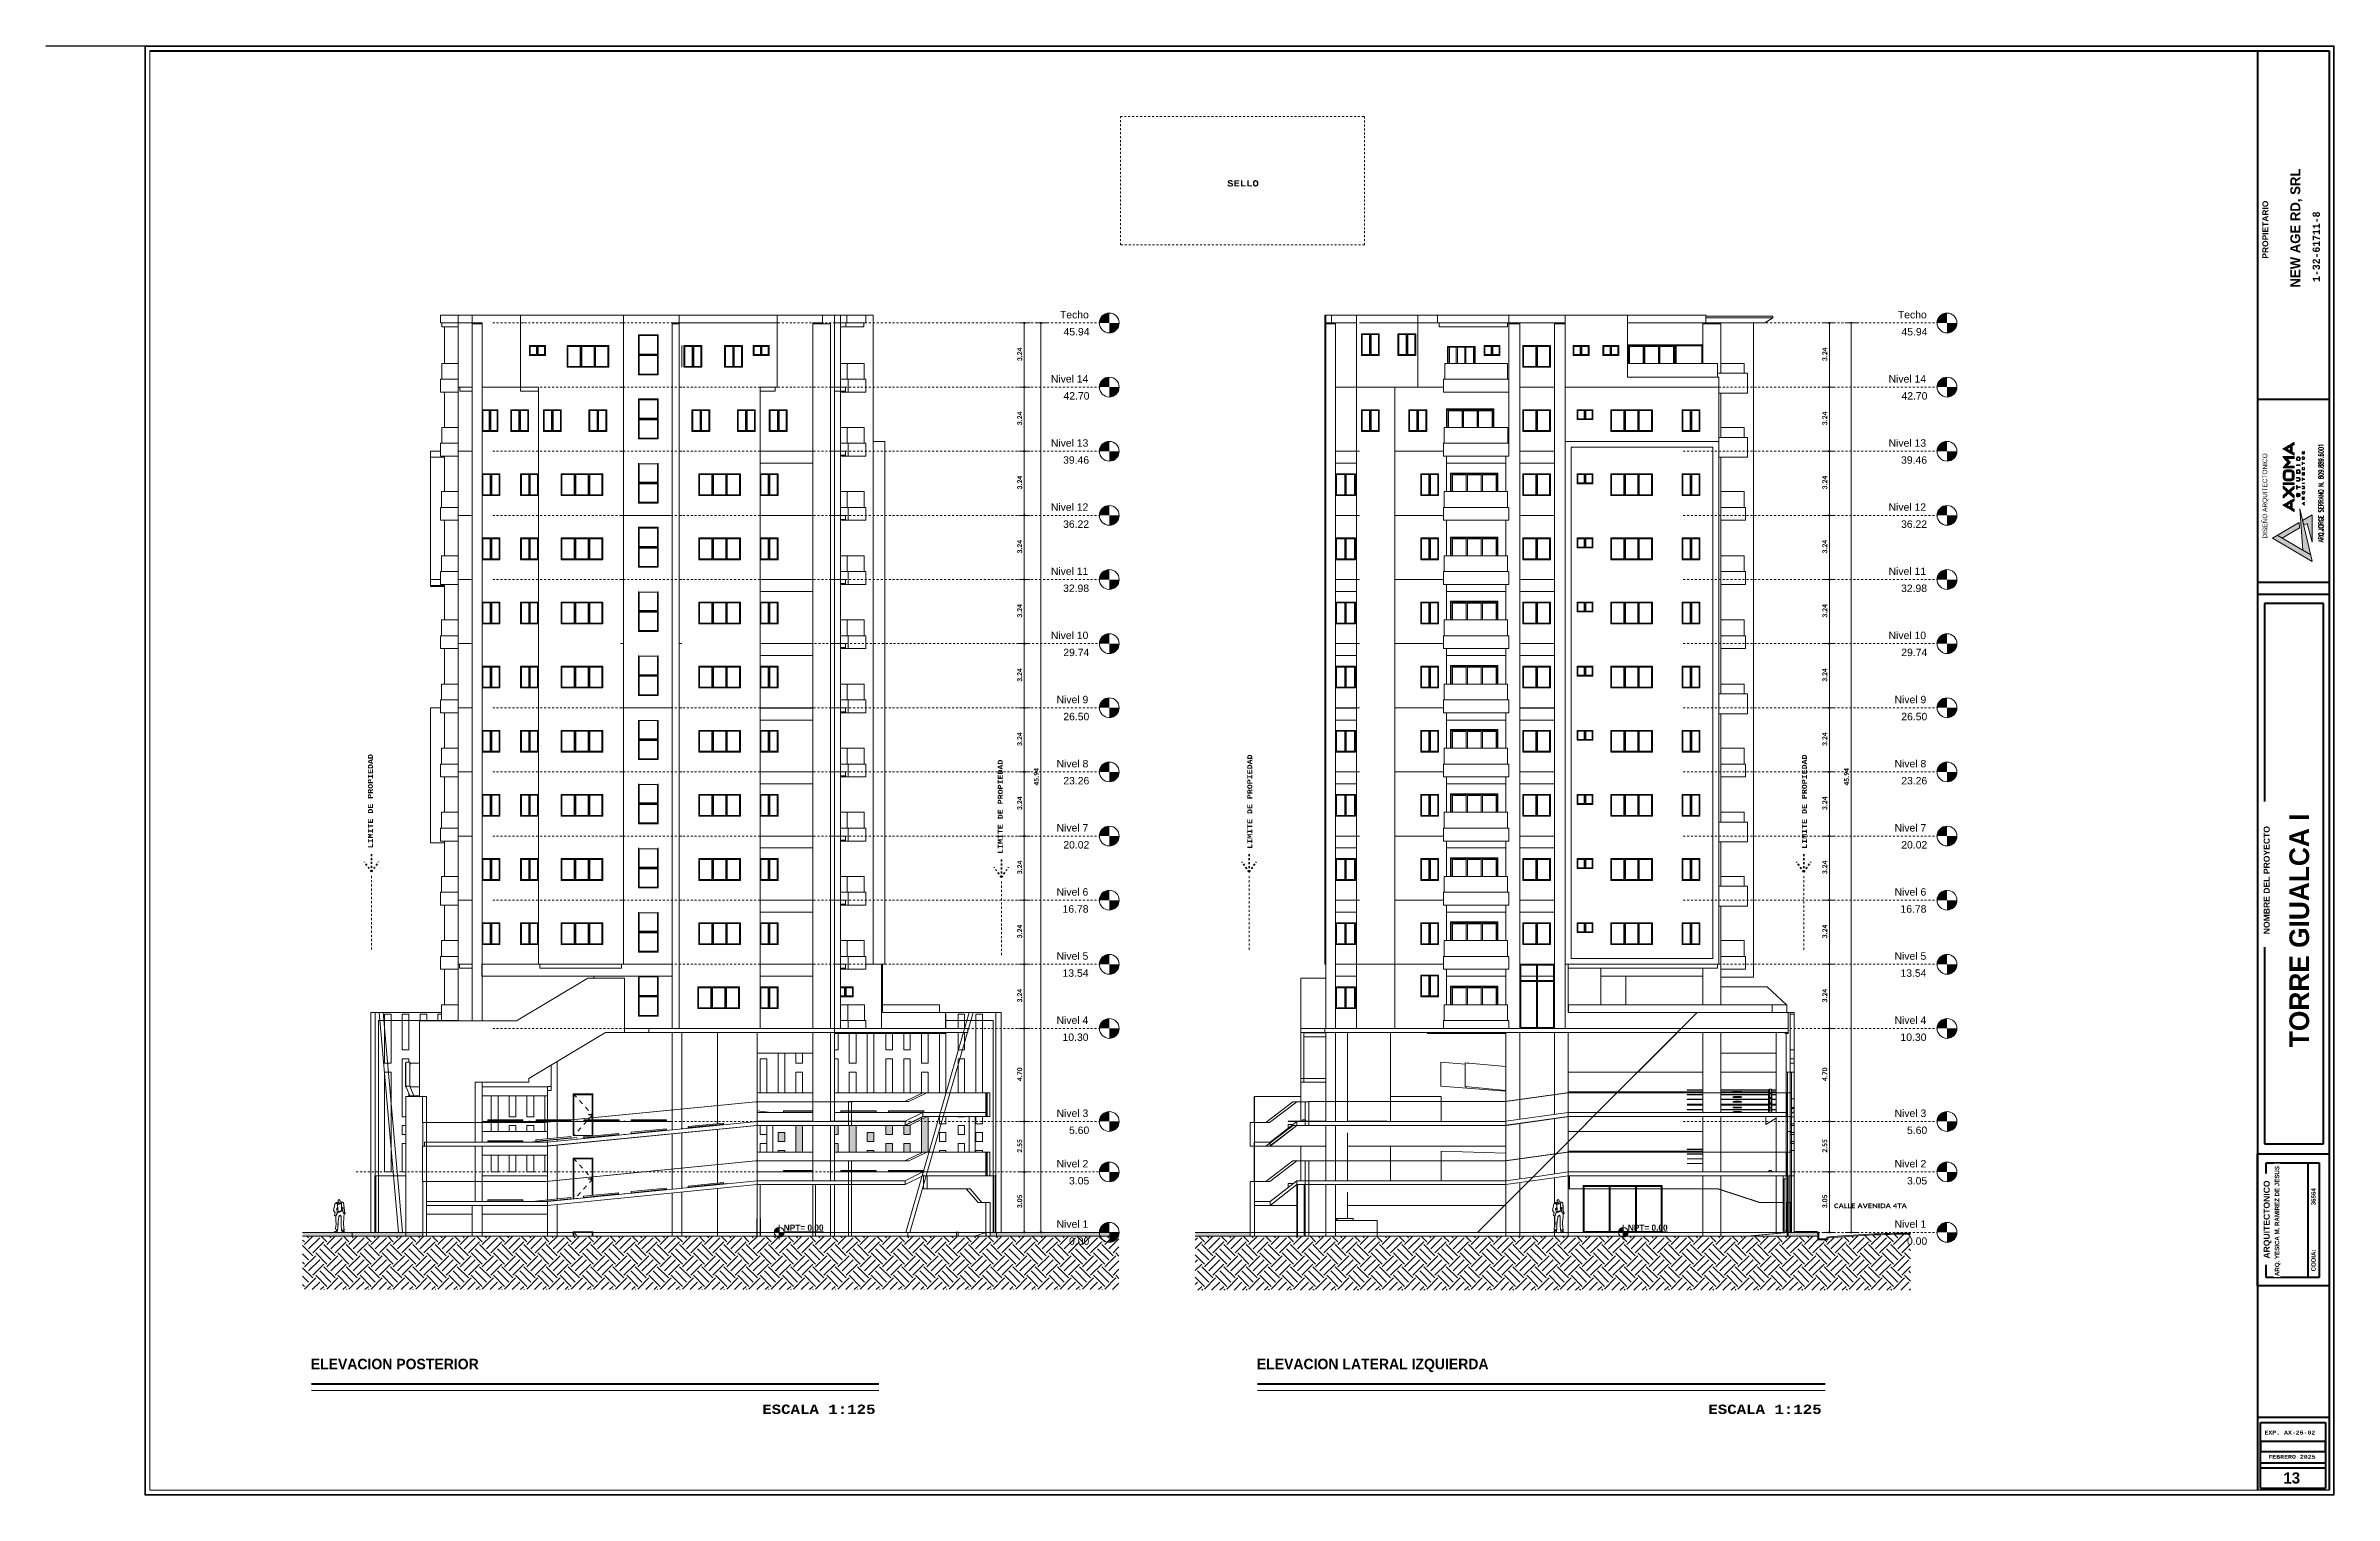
# Model space of a CAD drawing. Header units: metres. Extents: x -144 to 1000, y -717 to 29.
# Drawn here: x 86.4 to 202, y -672.4 to -599.1 of the extents above; entities that cross this region are included whole.
import ezdxf

# ---------------------------------------------------------------- set-up
doc = ezdxf.new("R2010")
doc.units = ezdxf.units.M
for name, pattern in [('Basculante', [0.11625, 0.075, -0.04125]), ('basculante modificado', [0.18, 0.1125, -0.0675]), ('Punto 1 mm', [0.075, 0, -0.075]), ('Trazo', [0.45, 0.225, -0.225])]:
    doc.linetypes.add(name, pattern=pattern)
doc.layers.get('0').update_dxf_attribs({"color": 1})
for name, color, linetype, lineweight in [('A-ANNO-DIMS', 1, 'Continuous', 9), ('A-DETL', 1, 'Continuous', 9), ('A-DETL-GENF', 1, 'Continuous', 9), ('A-DETL-THIN', 1, 'Continuous', 9), ('A-DOOR', 1, 'Continuous', 9), ('A-DOOR-FRAM', 1, 'Continuous', 9), ('A-DOOR-HDLN', 1, 'Trazo', 20), ('A-FLOR', 2, 'Continuous', 9), ('A-FLOR-HRAL', 1, 'Continuous', 9), ('A-FLOR-LEVL', 51, 'Continuous', 9), ('A-FLOR-PATT', 8, 'Continuous', 50), ('A-GENM', 1, 'Continuous', 9), ('A-GLAZ', 1, 'Continuous', 9), ('A-GLAZ-CWMG', 1, 'Continuous', 9), ('A-WALL', 4, 'Continuous', 9), ('C-PRKG', 2, 'Continuous', 9), ('G-ANNO-DIMS', 1, 'Continuous', 9), ('G-ANNO-TEXT', 2, 'Continuous', 9), ('G-ANNO-TTLB', 3, 'Continuous', 18), ('G-ANNO-TTLB-WIDE', 1, 'Continuous', 70), ('G-IMPT', 1, 'Continuous', 9), ('S-BEAM', 1, 'Continuous', 9), ('S-COLS', 7, 'Continuous', 9), ('S-STRS', 1, 'Continuous', 9)]:
    doc.layers.add(name, color=color, linetype=linetype, lineweight=lineweight)
doc.layers.add('A-WALL-PATT', color=7, linetype='Continuous', lineweight=35, true_color=0x9c9c9c)
doc.styles.add('Arial', font='arial.ttf', dxfattribs={"height": 0.433594})
doc.styles.add('Arial Black_B', font='ariblk.ttf', dxfattribs={"width": 0.9, "height": 0.1875})
doc.styles.add('Arial_2', font='arial.ttf', dxfattribs={"height": 0.095973})
doc.styles.add('Arial_B', font='arialbd.ttf', dxfattribs={"height": 0.0025})
doc.styles.add('Arial_B_1', font='arialbd.ttf', dxfattribs={"height": 0.001786})
doc.styles.add('Britannic Bold_B', font='', dxfattribs={"width": 0.7})
doc.styles.add('Britannic Bold_B_4', font='', dxfattribs={"height": 0.004465})
doc.styles.add('Britannic Bold_B_5', font='', dxfattribs={"height": 0.006})
doc.styles.add('Britannic Bold_B_6', font='', dxfattribs={"height": 0.005})
doc.styles.add('Britannic Bold_B_8', font='', dxfattribs={"height": 0.006})
doc.styles.add('Calibri_B', font='calibrib.ttf', dxfattribs={"height": 0.165})
doc.styles.add('Calibri_B_1', font='calibrib.ttf', dxfattribs={"height": 0.135})
doc.styles.add('Courier New_B', font='courbd.ttf', dxfattribs={"height": 0.1125})
doc.styles.add('Courier New_B_3', font='courbd.ttf', dxfattribs={"height": 0.2625})
doc.styles.add('Courier New_B_4', font='courbd.ttf', dxfattribs={"height": 0.001587})
doc.styles.add('Courier New_B_5', font='courbd.ttf', dxfattribs={"width": 0.8, "height": 0.51})
doc.styles.add('Courier New_B_8', font='courbd.ttf', dxfattribs={"height": 0.0035})
doc.styles.add('RomanD', font='romand__.ttf', dxfattribs={"width": 0.6, "height": 0.002084})
doc.styles.get('Britannic Bold_B').set_extended_font_data('Britannic Bold', bold=True)
doc.styles.get('Britannic Bold_B_4').set_extended_font_data('Britannic Bold', bold=True)
doc.styles.get('Britannic Bold_B_5').set_extended_font_data('Britannic Bold', bold=True)
doc.styles.get('Britannic Bold_B_6').set_extended_font_data('Britannic Bold', bold=True)
doc.styles.get('Britannic Bold_B_8').set_extended_font_data('Britannic Bold', bold=True)

# ---------------------------------------------------------------- blocks, each defined once
blk = doc.blocks.new('Bajo Derecha A2 - 00-LOGO ACROMATICO_dwg-1898258-INDICE Y PORTADA')
at = {"layer": 'G-IMPT', "lineweight": 9}
h = blk.add_hatch(color=256, dxfattribs=at)
edge = h.paths.add_edge_path()
edge.add_spline(control_points=[(2.87733, -17.94751), (2.87727, -17.94752), (2.87839, -17.94689), (2.87544, -17.94859), (2.87467, -17.94903), (2.87104, -17.95112), (2.87406, -17.94991), (2.87182, -17.94959), (2.87331, -17.95042), (2.87385, -17.95074), (2.87427, -17.95098), (2.87485, -17.95132), (2.87571, -17.95181), (2.87603, -17.952), (2.8764, -17.95221), (2.87733, -17.95275), (2.87726, -17.95273), (2.87733, -17.95273)], knot_values=[-1, -1, -1, -1, -0.854167, -0.833333, -0.791667, -0.770833, -0.572917, -0.375, -0.354167, -0.333333, -0.3125, -0.291667, -0.25, -0.208333, -0.1875, -0.166667, 0, 0, 0, 0], degree=3, periodic=0)
edge.add_spline(control_points=[(2.87733, -17.95273), (2.87734, -17.95274), (2.87734, -17.95279), (2.87734, -17.9522), (2.87735, -17.95186), (2.87736, -17.95186), (2.87717, -17.95175), (2.87697, -17.95164), (2.87679, -17.95154), (2.87658, -17.95139), (2.87657, -17.9516), (2.87656, -17.95115), (2.87656, -17.9508), (2.87657, -17.95035), (2.87657, -17.94901), (2.87657, -17.94885), (2.87655, -17.94885), (2.87674, -17.94874), (2.877, -17.94859), (2.8773, -17.94841), (2.87734, -17.94847), (2.87735, -17.94824), (2.87734, -17.94805), (2.87734, -17.94745), (2.87734, -17.9475), (2.87733, -17.94751)], knot_values=[-1, -1, -1, -1, -0.895833, -0.875, -0.854167, -0.78125, -0.75, -0.729167, -0.708333, -0.682292, -0.625, -0.614583, -0.604167, -0.583333, -0.5625, -0.494792, -0.333333, -0.291667, -0.270833, -0.239583, -0.174479, -0.145833, -0.125, -0.104167, 0, 0, 0, 0], degree=3, periodic=0)
edge = h.paths.add_edge_path()
edge.add_spline(control_points=[(2.8744, -17.95015), (2.87434, -17.95011), (2.87399, -17.95033), (2.87526, -17.94959), (2.87682, -17.94872), (2.87574, -17.94884), (2.87579, -17.94969), (2.87579, -17.94991), (2.87579, -17.95005), (2.87579, -17.95013)], knot_values=[-1, -1, -1, -1, -0.666667, -0.619048, -0.571429, -0.142857, -0.095238, -0.047619, 0, 0, 0, 0], degree=3, periodic=0)
edge.add_spline(control_points=[(2.87579, -17.95013), (2.87579, -17.9502), (2.87579, -17.95036), (2.87576, -17.95123), (2.87642, -17.95131), (2.87543, -17.95075), (2.87441, -17.95016), (2.87442, -17.95017), (2.8744, -17.95015)], knot_values=[-1, -1, -1, -1, -0.941176, -0.882353, -0.352941, -0.294118, -0.235294, 0, 0, 0, 0], degree=3, periodic=0)
h = blk.add_hatch(color=256, dxfattribs=at)
edge = h.paths.add_edge_path()
edge.add_line((2.87273, -17.95329), (2.87373, -17.95443))
edge.add_line((2.87373, -17.95443), (2.87472, -17.95558))
edge.add_spline(control_points=[(2.87442, -17.95403), (2.87449, -17.95403), (2.8744, -17.95403), (2.87487, -17.95403), (2.87535, -17.95403), (2.87588, -17.95403), (2.8764, -17.95403), (2.87703, -17.95403), (2.8774, -17.95402), (2.87734, -17.95414), (2.87734, -17.95385), (2.87736, -17.95358), (2.87724, -17.95327), (2.87807, -17.95325), (2.87662, -17.95325), (2.87561, -17.95325), (2.87483, -17.95325), (2.87407, -17.95325), (2.87344, -17.95325), (2.87173, -17.95326), (2.87277, -17.95322), (2.87273, -17.95329)], knot_values=[0, 0, 0, 0, 0.104167, 0.125, 0.145833, 0.166667, 0.1875, 0.208333, 0.25, 0.419271, 0.479167, 0.520833, 0.5625, 0.661458, 0.6875, 0.708333, 0.729167, 0.75, 0.770833, 0.791667, 1, 1, 1, 1], degree=3, periodic=0)
edge = h.paths.add_edge_path()
edge.add_spline(control_points=[(2.87576, -17.95558), (2.87566, -17.95569), (2.87552, -17.95586), (2.87532, -17.9561), (2.87516, -17.95629), (2.87495, -17.95654), (2.87467, -17.95684), (2.87438, -17.95722), (2.87422, -17.95716), (2.87445, -17.95714), (2.87468, -17.95715), (2.875, -17.95715), (2.87551, -17.95715), (2.87608, -17.95715), (2.87647, -17.95715), (2.8767, -17.95715), (2.877, -17.95713), (2.87721, -17.95709), (2.87737, -17.95718), (2.87738, -17.95738), (2.87734, -17.95759), (2.87736, -17.95775), (2.87754, -17.95787), (2.87719, -17.95795), (2.8764, -17.95795), (2.87541, -17.95793), (2.87477, -17.95793), (2.87423, -17.95793), (2.87353, -17.95793), (2.87304, -17.95793), (2.87274, -17.95793)], knot_values=[0, 0, 0, 0, 0.055556, 0.083333, 0.111111, 0.138889, 0.180556, 0.215278, 0.305556, 0.333333, 0.347222, 0.361111, 0.388889, 0.416667, 0.4375, 0.451389, 0.472222, 0.527778, 0.576389, 0.611111, 0.645833, 0.694444, 0.756944, 0.777778, 0.833333, 0.861111, 0.888889, 0.916667, 0.944444, 1, 1, 1, 1], degree=3, periodic=0)
edge.add_spline(control_points=[(2.87274, -17.95793), (2.87271, -17.95793), (2.87275, -17.95787), (2.87297, -17.95762), (2.8736, -17.9569), (2.87395, -17.95649), (2.87432, -17.95607), (2.87472, -17.9556), (2.87473, -17.9556), (2.87472, -17.95558)], knot_values=[0, 0, 0, 0, 0.214286, 0.285714, 0.428571, 0.5, 0.571429, 0.75, 1, 1, 1, 1], degree=3, periodic=0)
edge.add_line((2.87576, -17.95558), (2.8751, -17.95481))
edge.add_line((2.8751, -17.95481), (2.87442, -17.95403))
h = blk.add_hatch(color=256, dxfattribs=at)
edge = h.paths.add_edge_path()
edge.add_spline(control_points=[(2.87898, -17.95494), (2.87893, -17.95494), (2.87882, -17.95494), (2.87871, -17.95494), (2.87846, -17.9549), (2.87834, -17.95477), (2.87824, -17.95459), (2.87826, -17.95439), (2.87825, -17.9542), (2.87826, -17.95401), (2.87824, -17.95381), (2.87833, -17.95363), (2.87847, -17.95348), (2.87884, -17.95342), (2.87878, -17.95345), (2.87936, -17.95345), (2.87927, -17.95343), (2.87954, -17.9535), (2.87969, -17.95363), (2.87974, -17.95381), (2.87975, -17.954), (2.87976, -17.95418), (2.87975, -17.95436), (2.87975, -17.95455), (2.87971, -17.95472), (2.87959, -17.95486), (2.87942, -17.95493), (2.87918, -17.95496), (2.87908, -17.95494), (2.87898, -17.95494)], knot_values=[0, 0, 0, 0, 0.052083, 0.09375, 0.119792, 0.145833, 0.169271, 0.197917, 0.229167, 0.252604, 0.28125, 0.3125, 0.338542, 0.369792, 0.5, 0.541667, 0.630208, 0.664062, 0.697917, 0.729167, 0.75, 0.770833, 0.791667, 0.8125, 0.838542, 0.864583, 0.895833, 0.927083, 1, 1, 1, 1], degree=3, periodic=0)
edge.add_line((2.87898, -17.95494), (2.87898, -17.95494))
edge.add_line((2.87898, -17.95494), (2.87898, -17.95494))
edge = h.paths.add_edge_path()
edge.add_line((2.879, -17.95468), (2.879, -17.95468))
edge.add_line((2.879, -17.95468), (2.879, -17.95468))
edge.add_spline(control_points=[(2.879, -17.95468), (2.87893, -17.95468), (2.87881, -17.95468), (2.8786, -17.95467), (2.87851, -17.95459), (2.87852, -17.95436), (2.87852, -17.95418), (2.87852, -17.954), (2.87851, -17.9538), (2.87864, -17.9537), (2.87877, -17.95371), (2.8789, -17.95371), (2.87915, -17.95371), (2.87935, -17.95371), (2.87947, -17.95378), (2.87949, -17.95397), (2.87948, -17.95417), (2.87948, -17.95456), (2.87953, -17.95449), (2.87937, -17.9547), (2.87917, -17.95467), (2.87905, -17.95468), (2.879, -17.95468)], knot_values=[-1, -1, -1, -1, -0.9375, -0.885417, -0.828125, -0.796875, -0.770833, -0.744792, -0.713542, -0.65625, -0.578125, -0.520833, -0.479167, -0.442708, -0.390625, -0.354167, -0.322917, -0.291667, -0.167969, -0.104167, -0.046875, 0, 0, 0, 0], degree=3, periodic=0)
h = blk.add_hatch(color=256, dxfattribs=at)
edge = h.paths.add_edge_path()
edge.add_spline(control_points=[(2.88134, -17.95227), (2.88126, -17.95229), (2.88128, -17.95217), (2.88142, -17.95196), (2.88141, -17.95159), (2.88145, -17.95158), (2.88132, -17.95135), (2.88116, -17.95145), (2.88117, -17.95167), (2.88116, -17.9519), (2.88119, -17.95192), (2.88111, -17.95217), (2.88096, -17.95227), (2.88077, -17.95229), (2.88059, -17.95219), (2.88054, -17.952), (2.88052, -17.9518), (2.88053, -17.95157), (2.88056, -17.95139), (2.88066, -17.95125), (2.88077, -17.95122), (2.88084, -17.95123)], knot_values=[-1, -1, -1, -1, -0.770833, -0.710938, -0.677083, -0.578125, -0.505208, -0.4375, -0.395833, -0.354167, -0.290365, -0.260417, -0.229167, -0.197917, -0.166667, -0.135417, -0.114583, -0.088542, -0.0625, -0.03125, 0, 0, 0, 0], degree=3, periodic=0)
edge.add_spline(control_points=[(2.88084, -17.95123), (2.88087, -17.95133), (2.88075, -17.95131), (2.88073, -17.9516), (2.88073, -17.95191), (2.88071, -17.95206), (2.88094, -17.95212), (2.88098, -17.95192), (2.88098, -17.95181), (2.88096, -17.95155), (2.88101, -17.95135), (2.88119, -17.9512), (2.88142, -17.95122), (2.8816, -17.9514), (2.8816, -17.95144), (2.8816, -17.95169), (2.88161, -17.95189), (2.88159, -17.95207), (2.88151, -17.95222), (2.8814, -17.95226), (2.88134, -17.95227)], knot_values=[-1, -1, -1, -1, -0.796875, -0.75, -0.71875, -0.65625, -0.578125, -0.498698, -0.4375, -0.395833, -0.354167, -0.3125, -0.270833, -0.229167, -0.15625, -0.119792, -0.09375, -0.0625, -0.03125, 0, 0, 0, 0], degree=3, periodic=0)
h = blk.add_hatch(color=256, dxfattribs=at)
edge = h.paths.add_edge_path()
edge.add_spline(control_points=[(2.87514, -17.9647), (2.87482, -17.9647), (2.87426, -17.9647), (2.87326, -17.9647), (2.87287, -17.9647), (2.87295, -17.96472), (2.87293, -17.96448), (2.87293, -17.96429), (2.87292, -17.96399), (2.87302, -17.96389), (2.873, -17.96393), (2.87326, -17.96392), (2.8738, -17.96392), (2.87438, -17.96392), (2.87484, -17.96392), (2.87515, -17.96392)], knot_values=[-1, -1, -1, -1, -0.958333, -0.916667, -0.895833, -0.78125, -0.708333, -0.625, -0.552083, -0.40625, -0.208333, -0.166667, -0.125, -0.083333, 0, 0, 0, 0], degree=3, periodic=0)
edge.add_spline(control_points=[(2.87515, -17.96392), (2.87533, -17.96392), (2.87569, -17.96392), (2.87622, -17.96392), (2.87743, -17.96393), (2.87734, -17.96387), (2.87734, -17.96418), (2.87737, -17.96449), (2.87704, -17.96482), (2.87868, -17.9647), (2.87679, -17.9647), (2.87619, -17.9647), (2.87569, -17.9647), (2.87532, -17.9647), (2.87514, -17.9647)], knot_values=[-1, -1, -1, -1, -0.952381, -0.904762, -0.857143, -0.660714, -0.595238, -0.52381, -0.380952, -0.095238, -0.071429, -0.047619, -0.02381, 0, 0, 0, 0], degree=3, periodic=0)
h = blk.add_hatch(color=256, dxfattribs=at)
edge = h.paths.add_edge_path()
edge.add_spline(control_points=[(2.87734, -17.96092), (2.87734, -17.961), (2.87734, -17.96115), (2.87734, -17.96136), (2.87734, -17.96157), (2.87736, -17.96178), (2.87733, -17.962), (2.87727, -17.96226), (2.87716, -17.96254), (2.87698, -17.96275), (2.87679, -17.96291), (2.87662, -17.96302), (2.87644, -17.96308), (2.87624, -17.96313), (2.87604, -17.96313), (2.87584, -17.96314), (2.87571, -17.96313), (2.87541, -17.96313), (2.87517, -17.96313), (2.87496, -17.96314), (2.87478, -17.96314), (2.8746, -17.96314), (2.87442, -17.96313), (2.87425, -17.96312), (2.87408, -17.96312), (2.8739, -17.96309), (2.87375, -17.96305), (2.8736, -17.96297), (2.87345, -17.96287), (2.87331, -17.96275), (2.87317, -17.96261), (2.87307, -17.96246), (2.87299, -17.96226), (2.87295, -17.96213), (2.87293, -17.96197), (2.87292, -17.96168), (2.87293, -17.96141), (2.87293, -17.96115), (2.87293, -17.96092), (2.87293, -17.96066), (2.8729, -17.96037), (2.8729, -17.96006), (2.87293, -17.95982), (2.87303, -17.95958), (2.87316, -17.95933), (2.8733, -17.95914), (2.87346, -17.95896), (2.87362, -17.95885), (2.87384, -17.95878), (2.87407, -17.95874), (2.87434, -17.95867), (2.87422, -17.95872), (2.87464, -17.95871), (2.87539, -17.95872), (2.87579, -17.95872), (2.87596, -17.95872), (2.8762, -17.95873), (2.87617, -17.95869), (2.87648, -17.95879), (2.87672, -17.95888), (2.87688, -17.95901), (2.87701, -17.95918), (2.87714, -17.95939), (2.87725, -17.9596), (2.87733, -17.9598), (2.87738, -17.95998), (2.87736, -17.96018), (2.87734, -17.96036), (2.87735, -17.96062), (2.87734, -17.9608), (2.87734, -17.96092)], knot_values=[0, 0, 0, 0, 0.019231, 0.033654, 0.048077, 0.067308, 0.079327, 0.096154, 0.115385, 0.134615, 0.149038, 0.163462, 0.182692, 0.201923, 0.221154, 0.240385, 0.269231, 0.288462, 0.307692, 0.317308, 0.326923, 0.336538, 0.346154, 0.355769, 0.365385, 0.375, 0.384615, 0.394231, 0.403846, 0.413462, 0.425481, 0.442308, 0.461538, 0.480769, 0.5, 0.509615, 0.519231, 0.528846, 0.536058, 0.543269, 0.557692, 0.567308, 0.576923, 0.586538, 0.596154, 0.605769, 0.612981, 0.625, 0.634615, 0.644231, 0.658654, 0.706731, 0.721154, 0.769231, 0.778846, 0.793269, 0.808894, 0.84375, 0.860577, 0.875, 0.884615, 0.894231, 0.903846, 0.913462, 0.920673, 0.932692, 0.947115, 0.959135, 0.971154, 1, 1, 1, 1], degree=3, periodic=0)
edge.add_line((2.87734, -17.96092), (2.87734, -17.96092))
edge.add_line((2.87734, -17.96092), (2.87734, -17.96092))
edge = h.paths.add_edge_path()
edge.add_spline(control_points=[(2.87371, -17.96092), (2.87371, -17.96062), (2.87371, -17.96023), (2.87371, -17.95987), (2.87377, -17.95975), (2.87393, -17.95958), (2.87407, -17.95951), (2.87435, -17.95949), (2.87399, -17.9595), (2.87497, -17.9595), (2.87561, -17.9595), (2.87622, -17.95951), (2.87596, -17.95945), (2.87632, -17.95956), (2.87649, -17.95972), (2.87663, -17.96017), (2.87656, -17.95988), (2.87657, -17.96034), (2.87656, -17.96064), (2.87656, -17.96083), (2.87656, -17.96093)], knot_values=[-1, -1, -1, -1, -0.947917, -0.916667, -0.854167, -0.802083, -0.75, -0.682292, -0.583333, -0.541667, -0.5, -0.447917, -0.34375, -0.3125, -0.28125, -0.244792, -0.125, -0.083333, -0.041667, 0, 0, 0, 0], degree=3, periodic=0)
edge.add_spline(control_points=[(2.87656, -17.96093), (2.87656, -17.96104), (2.87656, -17.96123), (2.87656, -17.9618), (2.87658, -17.96187), (2.87651, -17.96207), (2.87637, -17.96226), (2.87604, -17.96238), (2.87634, -17.96235), (2.87559, -17.96235), (2.87498, -17.96235), (2.87379, -17.96234), (2.87438, -17.9624), (2.87397, -17.9623), (2.87383, -17.96219), (2.87368, -17.96187), (2.87371, -17.96197), (2.87371, -17.96159), (2.87371, -17.96118), (2.87371, -17.96092)], knot_values=[-1, -1, -1, -1, -0.958333, -0.916667, -0.791667, -0.739583, -0.697917, -0.65625, -0.541667, -0.5, -0.458333, -0.416667, -0.290365, -0.260417, -0.229167, -0.1875, -0.083333, -0.041667, 0, 0, 0, 0], degree=3, periodic=0)
h = blk.add_hatch(color=256, dxfattribs=at)
edge = h.paths.add_edge_path()
edge.add_spline(control_points=[(2.87922, -17.96305), (2.87925, -17.96305), (2.87938, -17.96308), (2.8795, -17.96285), (2.87948, -17.96282), (2.87948, -17.96224), (2.87954, -17.96229), (2.8793, -17.96204), (2.8795, -17.96208), (2.87871, -17.96208), (2.87802, -17.96209), (2.87839, -17.96195), (2.87816, -17.96181), (2.87857, -17.96182), (2.87873, -17.96181), (2.87882, -17.96181)], knot_values=[-1, -1, -1, -1, -0.90625, -0.833333, -0.770833, -0.729167, -0.645833, -0.585938, -0.5, -0.458333, -0.416667, -0.25, -0.083333, -0.041667, 0, 0, 0, 0], degree=3, periodic=0)
edge.add_spline(control_points=[(2.87882, -17.96181), (2.8789, -17.96181), (2.87902, -17.96181), (2.8793, -17.96182), (2.87933, -17.96181), (2.87951, -17.96185), (2.87972, -17.96204), (2.87975, -17.96224), (2.87975, -17.96224), (2.87975, -17.96251), (2.87976, -17.96271), (2.87974, -17.96289), (2.87972, -17.96308), (2.87956, -17.96323), (2.87933, -17.96335), (2.87955, -17.9633), (2.87881, -17.96331), (2.87769, -17.9633), (2.87831, -17.96364), (2.87824, -17.96304), (2.87832, -17.96305), (2.87858, -17.96304), (2.8788, -17.96305), (2.879, -17.96305), (2.87914, -17.96305), (2.87922, -17.96305)], knot_values=[-1, -1, -1, -1, -0.958333, -0.927083, -0.864583, -0.822917, -0.791667, -0.751302, -0.6875, -0.65625, -0.635417, -0.614583, -0.585938, -0.5625, -0.53125, -0.458333, -0.416667, -0.395833, -0.161458, -0.123698, -0.080729, -0.0625, -0.041667, -0.020833, 0, 0, 0, 0], degree=3, periodic=0)
h = blk.add_hatch(color=256, dxfattribs=at)
edge = h.paths.add_edge_path()
edge.add_spline(control_points=[(2.879, -17.95861), (2.87892, -17.95861), (2.87878, -17.95862), (2.87857, -17.95862), (2.87845, -17.95868), (2.87831, -17.95881), (2.87826, -17.95896), (2.87825, -17.95906), (2.87825, -17.9594), (2.87825, -17.96009), (2.87834, -17.96008), (2.87808, -17.96012), (2.87861, -17.96011), (2.8788, -17.96011), (2.87893, -17.96011), (2.87899, -17.96011)], knot_values=[-1, -1, -1, -1, -0.958333, -0.90625, -0.833333, -0.770833, -0.703125, -0.65625, -0.625, -0.583333, -0.364583, -0.125, -0.083333, -0.041667, 0, 0, 0, 0], degree=3, periodic=0)
edge.add_spline(control_points=[(2.87899, -17.96011), (2.87909, -17.96011), (2.87932, -17.96011), (2.87967, -17.96013), (2.87976, -17.96), (2.87975, -17.96027), (2.87975, -17.95966), (2.87975, -17.95906), (2.87979, -17.9592), (2.87969, -17.95881), (2.87955, -17.95867), (2.87936, -17.95861), (2.87917, -17.95862), (2.87905, -17.95861), (2.879, -17.95861)], knot_values=[-1, -1, -1, -1, -0.916667, -0.833333, -0.635417, -0.458333, -0.416667, -0.375, -0.197917, -0.151042, -0.114583, -0.072917, -0.036458, 0, 0, 0, 0], degree=3, periodic=0)
edge = h.paths.add_edge_path()
edge.add_line((2.87899, -17.95985), (2.87899, -17.95985))
edge.add_line((2.87899, -17.95985), (2.87899, -17.95985))
edge.add_spline(control_points=[(2.87899, -17.95985), (2.87889, -17.95985), (2.8784, -17.95981), (2.87853, -17.96015), (2.87852, -17.95947), (2.87852, -17.95917), (2.87852, -17.95894), (2.8786, -17.95889), (2.87881, -17.95888), (2.87901, -17.95888), (2.8792, -17.95888), (2.87939, -17.95888), (2.87948, -17.95896), (2.87948, -17.95913), (2.87948, -17.95936), (2.87948, -17.95962), (2.87948, -17.95991), (2.87944, -17.95984), (2.87915, -17.95985), (2.87904, -17.95985), (2.87899, -17.95985)], knot_values=[-1, -1, -1, -1, -0.927083, -0.708333, -0.645833, -0.614583, -0.578125, -0.515625, -0.479167, -0.447917, -0.416667, -0.380208, -0.322917, -0.286458, -0.260417, -0.229167, -0.1875, -0.083333, -0.041667, 0, 0, 0, 0], degree=3, periodic=0)
h = blk.add_hatch(color=256, dxfattribs=at)
edge = h.paths.add_edge_path()
edge.add_spline(control_points=[(2.87975, -17.96567), (2.87975, -17.96568), (2.87987, -17.96592), (2.8796, -17.96589), (2.87934, -17.9659), (2.87912, -17.96589), (2.87814, -17.9659), (2.87856, -17.96568), (2.87851, -17.96625), (2.87854, -17.96627), (2.87848, -17.9666), (2.87822, -17.96641), (2.87826, -17.96673), (2.87825, -17.96605), (2.87825, -17.96587), (2.87825, -17.96577)], knot_values=[-1, -1, -1, -1, -0.859375, -0.828125, -0.8125, -0.791667, -0.770833, -0.583333, -0.541667, -0.427083, -0.364583, -0.255208, -0.083333, -0.041667, 0, 0, 0, 0], degree=3, periodic=0)
edge.add_spline(control_points=[(2.87825, -17.96577), (2.87825, -17.96567), (2.87825, -17.96528), (2.87826, -17.96496), (2.87821, -17.96495), (2.87855, -17.96508), (2.87851, -17.96533), (2.87853, -17.96556), (2.87847, -17.96564), (2.87878, -17.96563), (2.879, -17.96563), (2.87923, -17.96563), (2.87985, -17.96563), (2.87973, -17.96562), (2.87975, -17.96567)], knot_values=[-1, -1, -1, -1, -0.958333, -0.84375, -0.619792, -0.5625, -0.520833, -0.46875, -0.369792, -0.333333, -0.291667, -0.25, -0.208333, 0, 0, 0, 0], degree=3, periodic=0)
h = blk.add_hatch(color=256, dxfattribs=at)
edge = h.paths.add_edge_path()
edge.add_line((2.8816, -17.96035), (2.8816, -17.96035))
edge.add_line((2.8816, -17.96035), (2.8816, -17.96035))
edge.add_spline(control_points=[(2.8816, -17.96035), (2.88163, -17.96046), (2.88167, -17.9607), (2.8816, -17.96089), (2.8814, -17.96089), (2.88123, -17.96087), (2.88106, -17.96088), (2.88088, -17.96088), (2.88027, -17.96086), (2.88055, -17.96122), (2.88053, -17.96061), (2.88054, -17.95972), (2.88049, -17.95997), (2.88072, -17.95959), (2.88074, -17.96004), (2.88073, -17.9603), (2.88073, -17.96052), (2.88071, -17.96068), (2.88086, -17.96074), (2.88098, -17.96063), (2.88098, -17.9604), (2.88097, -17.96016), (2.88098, -17.95991), (2.88112, -17.95974), (2.88118, -17.95987), (2.88117, -17.96006), (2.88117, -17.96034), (2.88116, -17.96079), (2.8812, -17.9606), (2.8814, -17.96082), (2.88142, -17.96051), (2.88142, -17.96022), (2.8814, -17.95947), (2.88146, -17.95985), (2.88162, -17.95986), (2.8816, -17.96016), (2.8816, -17.96028), (2.8816, -17.96035)], knot_values=[-1, -1, -1, -1, -0.982143, -0.957589, -0.941964, -0.929688, -0.919643, -0.910714, -0.901786, -0.821429, -0.8125, -0.803571, -0.736607, -0.678571, -0.660714, -0.651786, -0.638393, -0.607143, -0.553571, -0.517857, -0.497768, -0.482143, -0.455357, -0.424107, -0.375, -0.352679, -0.339286, -0.323661, -0.263393, -0.216518, -0.205357, -0.196429, -0.180804, -0.098214, -0.053571, -0.026786, 0, 0, 0, 0], degree=3, periodic=0)
h = blk.add_hatch(color=256, dxfattribs=at)
edge = h.paths.add_edge_path()
edge.add_spline(control_points=[(2.87438, -17.97304), (2.87439, -17.97307), (2.8742, -17.97295), (2.87501, -17.97342), (2.87665, -17.97433), (2.87576, -17.97477), (2.87579, -17.97338), (2.87579, -17.97302), (2.87579, -17.97262), (2.87579, -17.97225), (2.87579, -17.9723), (2.87579, -17.97223)], knot_values=[-1, -1, -1, -1, -0.833333, -0.791667, -0.75, -0.291667, -0.25, -0.208333, -0.166667, -0.125, 0, 0, 0, 0], degree=3, periodic=0)
edge.add_spline(control_points=[(2.87579, -17.97223), (2.87593, -17.97213), (2.87573, -17.97224), (2.87504, -17.97264), (2.87438, -17.97302), (2.87421, -17.97312), (2.87438, -17.97304)], knot_values=[-1, -1, -1, -1, -0.625, -0.5, -0.375, 0, 0, 0, 0], degree=3, periodic=0)
edge = h.paths.add_edge_path()
edge.add_spline(control_points=[(2.87732, -17.97042), (2.87733, -17.97045), (2.87734, -17.97055), (2.87734, -17.97072), (2.87736, -17.97092), (2.87738, -17.97113), (2.87735, -17.9713), (2.87718, -17.97145), (2.87694, -17.97156), (2.87638, -17.97184), (2.87658, -17.97138), (2.87656, -17.97184), (2.87657, -17.97278), (2.87657, -17.97362), (2.87657, -17.97484), (2.87647, -17.97416), (2.87673, -17.97442), (2.87691, -17.97451), (2.87705, -17.9746), (2.87728, -17.9747), (2.87735, -17.97481), (2.87734, -17.97493), (2.87735, -17.97523), (2.87734, -17.97556), (2.87734, -17.97563), (2.87734, -17.97564)], knot_values=[0, 0, 0, 0, 0.052083, 0.088542, 0.114583, 0.135417, 0.166667, 0.1875, 0.21875, 0.239583, 0.395833, 0.416667, 0.458333, 0.479167, 0.489583, 0.59375, 0.625, 0.65625, 0.6875, 0.729167, 0.791667, 0.84375, 0.875, 0.916667, 1, 1, 1, 1], degree=3, periodic=0)
edge.add_spline(control_points=[(2.87734, -17.97564), (2.87726, -17.97564), (2.87707, -17.97551), (2.87596, -17.97487), (2.87555, -17.97463), (2.8749, -17.97426), (2.87425, -17.97388), (2.87348, -17.97344), (2.87228, -17.97274), (2.87285, -17.97307), (2.87279, -17.97303)], knot_values=[0, 0, 0, 0, 0.375, 0.4375, 0.5, 0.5625, 0.625, 0.6875, 0.75, 1, 1, 1, 1], degree=3, periodic=0)
edge.add_line((2.87732, -17.97042), (2.87506, -17.97172))
edge.add_line((2.87506, -17.97172), (2.87279, -17.97303))
h = blk.add_hatch(color=256, dxfattribs=at)
edge = h.paths.add_edge_path()
edge.add_line((2.87734, -17.96527), (2.87623, -17.96623))
edge.add_line((2.87623, -17.96623), (2.87514, -17.96718))
edge.add_spline(control_points=[(2.87575, -17.96771), (2.87577, -17.96765), (2.87546, -17.96794), (2.87622, -17.96728), (2.8765, -17.96704), (2.87678, -17.96679), (2.8771, -17.96651), (2.87747, -17.96619), (2.87733, -17.96635), (2.87734, -17.96605), (2.87734, -17.96582), (2.87735, -17.96539), (2.87734, -17.96539), (2.87734, -17.96527)], knot_values=[0, 0, 0, 0, 0.208333, 0.25, 0.291667, 0.333333, 0.375, 0.416667, 0.583333, 0.645833, 0.708333, 0.791667, 1, 1, 1, 1], degree=3, periodic=0)
edge = h.paths.add_edge_path()
edge.add_spline(control_points=[(2.87575, -17.96771), (2.87579, -17.96775), (2.87568, -17.96765), (2.87654, -17.9684), (2.87725, -17.96901), (2.87725, -17.96911), (2.87735, -17.96881), (2.87734, -17.9694), (2.87734, -17.9696), (2.87734, -17.97016), (2.87735, -17.97008), (2.87733, -17.9701)], knot_values=[0, 0, 0, 0, 0.208333, 0.25, 0.291667, 0.447917, 0.666667, 0.708333, 0.75, 0.791667, 1, 1, 1, 1], degree=3, periodic=0)
edge.add_spline(control_points=[(2.87733, -17.9701), (2.87755, -17.9703), (2.87759, -17.97034), (2.87729, -17.97008), (2.87686, -17.96971), (2.87622, -17.96915), (2.87557, -17.96859), (2.87502, -17.96811), (2.87485, -17.96797), (2.87498, -17.96809), (2.87514, -17.96823)], knot_values=[0, 0, 0, 0, 0.25, 0.333333, 0.416667, 0.5, 0.583333, 0.666667, 0.833333, 1, 1, 1, 1], degree=3, periodic=0)
edge.add_spline(control_points=[(2.87514, -17.96823), (2.87478, -17.96853), (2.87406, -17.96915), (2.87332, -17.96979), (2.87295, -17.97011)], knot_values=[0, 0, 0, 0, 0.5, 1, 1, 1, 1], degree=3, periodic=0)
edge.add_spline(control_points=[(2.87295, -17.97011), (2.87291, -17.97007), (2.87293, -17.97013), (2.87293, -17.96964), (2.87293, -17.96942), (2.87295, -17.96901), (2.8728, -17.96922), (2.87316, -17.9689), (2.87348, -17.96862), (2.87377, -17.96837), (2.87405, -17.96813), (2.87481, -17.96747), (2.87448, -17.96775), (2.87453, -17.96771)], knot_values=[0, 0, 0, 0, 0.25, 0.291667, 0.333333, 0.416667, 0.583333, 0.625, 0.666667, 0.708333, 0.75, 0.791667, 1, 1, 1, 1], degree=3, periodic=0)
edge.add_spline(control_points=[(2.87453, -17.96771), (2.8745, -17.96766), (2.87455, -17.96771), (2.87424, -17.96744), (2.87398, -17.96721), (2.8737, -17.96697), (2.8734, -17.96671), (2.87288, -17.96626), (2.87309, -17.9664), (2.87292, -17.96643), (2.87293, -17.96602), (2.87293, -17.96566), (2.87293, -17.96543), (2.87293, -17.96531)], knot_values=[0, 0, 0, 0, 0.192308, 0.230769, 0.269231, 0.307692, 0.346154, 0.384615, 0.548077, 0.788462, 0.846154, 0.923077, 1, 1, 1, 1], degree=3, periodic=0)
edge.add_spline(control_points=[(2.87293, -17.96531), (2.87299, -17.96529), (2.87296, -17.9653), (2.87377, -17.966), (2.87417, -17.96634), (2.87444, -17.96658), (2.87511, -17.96716), (2.8751, -17.96714), (2.87514, -17.96718)], knot_values=[0, 0, 0, 0, 0.333333, 0.416667, 0.5, 0.583333, 0.666667, 1, 1, 1, 1], degree=3, periodic=0)
h = blk.add_hatch(color=256, dxfattribs=at)
edge = h.paths.add_edge_path()
edge.add_spline(control_points=[(2.87974, -17.96861), (2.87975, -17.96873), (2.87976, -17.9689), (2.87975, -17.96911), (2.87975, -17.96929), (2.87972, -17.96947), (2.87956, -17.96962), (2.87927, -17.9698), (2.87933, -17.96953), (2.87928, -17.96948), (2.87949, -17.96935), (2.87948, -17.96916), (2.87949, -17.96889), (2.87948, -17.96863), (2.87943, -17.96848), (2.87919, -17.96847), (2.87912, -17.96869), (2.87914, -17.96866), (2.87913, -17.96904), (2.87914, -17.96925), (2.87911, -17.96945), (2.87902, -17.96958), (2.87883, -17.96971), (2.87861, -17.96972), (2.87841, -17.96963), (2.87828, -17.96946), (2.87825, -17.96929), (2.87825, -17.96911), (2.87825, -17.969), (2.87825, -17.96895)], knot_values=[-1, -1, -1, -1, -0.96875, -0.953125, -0.9375, -0.916667, -0.895833, -0.867188, -0.770833, -0.661458, -0.614583, -0.583333, -0.5625, -0.53125, -0.494792, -0.447917, -0.385417, -0.322917, -0.294271, -0.270833, -0.234375, -0.203125, -0.177083, -0.145833, -0.114583, -0.088542, -0.0625, -0.03125, 0, 0, 0, 0], degree=3, periodic=0)
edge.add_spline(control_points=[(2.87825, -17.96895), (2.87824, -17.96887), (2.87825, -17.96872), (2.87825, -17.9685), (2.87847, -17.96828), (2.87875, -17.96814), (2.87867, -17.96842), (2.87871, -17.96844), (2.8785, -17.9686), (2.87852, -17.96878), (2.87851, -17.96902), (2.87852, -17.96925), (2.87854, -17.9694), (2.87871, -17.96948), (2.8789, -17.96931), (2.87887, -17.96936), (2.87887, -17.96903), (2.87887, -17.9688), (2.87886, -17.9686), (2.8789, -17.96844), (2.87902, -17.96832), (2.8792, -17.96821), (2.8794, -17.96822), (2.87957, -17.96829), (2.8798, -17.96857), (2.87975, -17.96863), (2.87974, -17.96861)], knot_values=[-1, -1, -1, -1, -0.942708, -0.916667, -0.895833, -0.854167, -0.760417, -0.65625, -0.614583, -0.583333, -0.5625, -0.539062, -0.505208, -0.460938, -0.414062, -0.335938, -0.3125, -0.286458, -0.260417, -0.229167, -0.197917, -0.164062, -0.140625, -0.114583, -0.082031, 0, 0, 0, 0], degree=3, periodic=0)
h = blk.add_hatch(color=256, dxfattribs=at)
edge = h.paths.add_edge_path()
edge.add_spline(control_points=[(2.88159, -17.9697), (2.88162, -17.96987), (2.88181, -17.96974), (2.88136, -17.97019), (2.88104, -17.97051), (2.88106, -17.97049), (2.88102, -17.97053)], knot_values=[0, 0, 0, 0, 0.5, 0.611111, 0.722222, 1, 1, 1, 1], degree=3, periodic=0)
edge.add_spline(control_points=[(2.88102, -17.97053), (2.88101, -17.97056), (2.88106, -17.97056), (2.88168, -17.97055), (2.88151, -17.97066), (2.88173, -17.97075), (2.88132, -17.97075), (2.87976, -17.97071), (2.88061, -17.97123), (2.88053, -17.97017), (2.88054, -17.96996), (2.88055, -17.96989), (2.88069, -17.96971), (2.88089, -17.96967), (2.88106, -17.96976), (2.8812, -17.96996), (2.88118, -17.97005), (2.88119, -17.97008)], knot_values=[0, 0, 0, 0, 0.09375, 0.119792, 0.216146, 0.385417, 0.416667, 0.458333, 0.666667, 0.71875, 0.760417, 0.8125, 0.84375, 0.869792, 0.895833, 0.932292, 1, 1, 1, 1], degree=3, periodic=0)
edge.add_spline(control_points=[(2.88119, -17.97008), (2.88125, -17.97004), (2.88133, -17.96995), (2.88147, -17.96981), (2.88154, -17.96974), (2.88159, -17.9697)], knot_values=[0, 0, 0, 0, 0.4, 0.7, 1, 1, 1, 1], degree=3, periodic=0)
h = blk.add_hatch(color=256, dxfattribs=at)
h.paths.add_polyline_path([(2.8795, -17.98231), (2.87934, -17.98011), (2.87047, -17.98531), (2.87243, -17.98647)])
edge = h.paths.add_edge_path()
edge.add_line((2.88472, -17.97693), (2.8847, -17.97693))
edge.add_line((2.88472, -17.97693), (2.88472, -17.98816))
edge.add_line((2.88472, -17.98816), (2.88264, -17.98046))
edge.add_line((2.88264, -17.98046), (2.88127, -17.98126))
edge.add_line((2.88127, -17.98126), (2.88079, -17.97924))
edge.add_line((2.88079, -17.97924), (2.8847, -17.97693))
blk.add_hatch(color=256, dxfattribs=at).paths.add_polyline_path([(2.87963, -17.97455), (2.88408, -17.99333), (2.88086, -17.99143)])
h = blk.add_hatch(color=256, dxfattribs=at)
edge = h.paths.add_edge_path()
edge.add_line((2.87047, -17.98531), (2.88408, -17.99333))
edge.add_line((2.88408, -17.99333), (2.88469, -17.99589))
edge.add_line((2.88462, -17.99596), (2.88463, -17.99596))
edge.add_line((2.88463, -17.99596), (2.88465, -17.99596))
edge.add_line((2.88465, -17.99596), (2.88466, -17.99596))
edge.add_line((2.88466, -17.99596), (2.88467, -17.99595))
edge.add_line((2.88467, -17.99595), (2.88468, -17.99594))
edge.add_line((2.88468, -17.99594), (2.88469, -17.99593))
edge.add_line((2.88469, -17.99593), (2.88469, -17.99592))
edge.add_line((2.88469, -17.99592), (2.88469, -17.9959))
edge.add_line((2.88469, -17.9959), (2.88469, -17.99589))
edge.add_line((2.88462, -17.99596), (2.86849, -17.98647))
edge.add_line((2.86849, -17.98647), (2.87047, -17.98531))
blk.add_line((2.88408, -17.99333), (2.87047, -17.98531), dxfattribs=at)
at = {"layer": 'G-IMPT', "lineweight": 9, "flags": 128}
for points in [[(2.87243, -17.98647), (2.8795, -17.98231), (2.87934, -17.98011), (2.86849, -17.98647), (2.88462, -17.99596)], [(2.88469, -17.9959), (2.87963, -17.97455), (2.88086, -17.99143)]]:
    blk.add_lwpolyline(points, dxfattribs=at)
blk.add_lwpolyline([(2.88127, -17.98126), (2.88079, -17.97924), (2.8847, -17.97693), (2.8847, -17.98816), (2.88264, -17.98046)], close=True, dxfattribs=at)
at = {"layer": 'G-IMPT', "lineweight": 9}
for points, knots in [([(2.87273, -17.95329), (2.87275, -17.95324), (2.87278, -17.95325), (2.8728, -17.95325), (2.87289, -17.95325), (2.87298, -17.95325), (2.87307, -17.95325), (2.87444, -17.95325), (2.87581, -17.95325), (2.87718, -17.95325), (2.87736, -17.95325), (2.87734, -17.95323), (2.87734, -17.95342), (2.87734, -17.9536), (2.87734, -17.95378), (2.87734, -17.95396), (2.87734, -17.95403), (2.87734, -17.95403), (2.87727, -17.95403), (2.87723, -17.95403), (2.87719, -17.95403), (2.87715, -17.95403), (2.8763, -17.95403), (2.87545, -17.95403), (2.8746, -17.95403), (2.87455, -17.95403), (2.8745, -17.95403), (2.87442, -17.95403)], [19, 19, 19, 19, 20, 20, 20, 21, 21, 21, 22, 22, 22, 23, 23, 23, 24, 24, 24, 25, 25, 25, 26, 26, 26, 27, 27, 27, 28, 28, 28, 28]), ([(2.87274, -17.95793), (2.87274, -17.95787), (2.87278, -17.95784), (2.87281, -17.95781), (2.87321, -17.95735), (2.87361, -17.95689), (2.87401, -17.95643), (2.87422, -17.95618), (2.87443, -17.95594), (2.87465, -17.95569), (2.87467, -17.95566), (2.87471, -17.95563), (2.87472, -17.95558)], [14, 14, 14, 14, 15, 15, 15, 16, 16, 16, 17, 17, 17, 18, 18, 18, 18]), ([(2.87576, -17.95558), (2.87574, -17.95564), (2.8757, -17.95567), (2.87566, -17.95571), (2.87528, -17.95615), (2.87491, -17.95658), (2.87453, -17.95702), (2.8745, -17.95705), (2.87448, -17.95708), (2.87445, -17.95711), (2.87444, -17.95712), (2.87445, -17.95714), (2.87447, -17.95714), (2.87452, -17.95714), (2.87457, -17.95715), (2.87463, -17.95715), (2.87547, -17.95715), (2.8763, -17.95715), (2.87714, -17.95715), (2.87719, -17.95715), (2.87723, -17.95715), (2.87727, -17.95715), (2.87733, -17.95715), (2.87734, -17.95716), (2.87734, -17.95722), (2.87734, -17.95743), (2.87734, -17.95764), (2.87734, -17.95785), (2.87734, -17.95792), (2.87733, -17.95793), (2.87726, -17.95793), (2.87723, -17.95793), (2.87719, -17.95793), (2.87716, -17.95793), (2.87574, -17.95793), (2.87431, -17.95793), (2.87289, -17.95793), (2.87284, -17.95793), (2.87279, -17.95793), (2.87274, -17.95793)], [1, 1, 1, 1, 2, 2, 2, 3, 3, 3, 4, 4, 4, 5, 5, 5, 6, 6, 6, 7, 7, 7, 8, 8, 8, 9, 9, 9, 10, 10, 10, 11, 11, 11, 12, 12, 12, 13, 13, 13, 14, 14, 14, 14]), ([(2.87733, -17.95273), (2.87728, -17.95273), (2.87724, -17.9527), (2.8772, -17.95267), (2.87667, -17.95237), (2.87614, -17.95206), (2.8756, -17.95175), (2.87472, -17.95124), (2.87383, -17.95073), (2.87294, -17.95022), (2.8729, -17.95019), (2.87287, -17.95017), (2.87283, -17.95015), (2.87281, -17.95013), (2.87281, -17.95011), (2.87283, -17.9501), (2.87286, -17.95008), (2.8729, -17.95006), (2.87293, -17.95004), (2.87435, -17.94922), (2.87577, -17.9484), (2.87719, -17.94758), (2.87723, -17.94755), (2.87728, -17.94752), (2.87733, -17.94751)], [0, 0, 0, 0, 1, 1, 1, 2, 2, 2, 3, 3, 3, 4, 4, 4, 5, 5, 5, 6, 6, 6, 7, 7, 7, 8, 8, 8, 8]), ([(2.8744, -17.95015), (2.87437, -17.95014), (2.87437, -17.95011), (2.87439, -17.9501), (2.87442, -17.95008), (2.87444, -17.95007), (2.87446, -17.95006), (2.87486, -17.94983), (2.87526, -17.9496), (2.87566, -17.94936), (2.87568, -17.94935), (2.8757, -17.94934), (2.87573, -17.94933), (2.87576, -17.94931), (2.87578, -17.94932), (2.87579, -17.94936), (2.87579, -17.94939), (2.87579, -17.94943), (2.87579, -17.94946), (2.87579, -17.94968), (2.87579, -17.94991), (2.87579, -17.95013)], [6, 6, 6, 6, 7, 7, 7, 8, 8, 8, 9, 9, 9, 10, 10, 10, 11, 11, 11, 12, 12, 12, 13, 13, 13, 13]), ([(2.87579, -17.95013), (2.87579, -17.95034), (2.87579, -17.95056), (2.87579, -17.95078), (2.87579, -17.95081), (2.87579, -17.95085), (2.87579, -17.95088), (2.87578, -17.95092), (2.87576, -17.95094), (2.87573, -17.95092), (2.87571, -17.95091), (2.8757, -17.9509), (2.87568, -17.95089), (2.87527, -17.95066), (2.87486, -17.95042), (2.87445, -17.95018), (2.87443, -17.95017), (2.87442, -17.95016), (2.8744, -17.95015)], [0, 0, 0, 0, 1, 1, 1, 2, 2, 2, 3, 3, 3, 4, 4, 4, 5, 5, 5, 6, 6, 6, 6]), ([(2.87733, -17.94751), (2.87734, -17.94753), (2.87734, -17.94753), (2.87734, -17.94754), (2.87734, -17.9478), (2.87734, -17.94807), (2.87734, -17.94833), (2.87734, -17.94838), (2.87732, -17.94841), (2.87728, -17.94843), (2.87708, -17.94854), (2.87689, -17.94866), (2.87669, -17.94877), (2.87666, -17.94879), (2.87663, -17.94881), (2.8766, -17.94882), (2.87658, -17.94884), (2.87657, -17.94886), (2.87657, -17.94888), (2.87657, -17.94892), (2.87657, -17.94895), (2.87657, -17.94899), (2.87657, -17.94974), (2.87657, -17.9505), (2.87657, -17.95126), (2.87657, -17.95144), (2.87655, -17.95139), (2.87669, -17.95148), (2.87689, -17.95159), (2.87708, -17.9517), (2.87728, -17.95182), (2.87732, -17.95184), (2.87734, -17.95187), (2.87734, -17.95192), (2.87734, -17.95218), (2.87734, -17.95244), (2.87734, -17.9527), (2.87734, -17.95271), (2.87734, -17.95272), (2.87733, -17.95273)], [8, 8, 8, 8, 9, 9, 9, 10, 10, 10, 11, 11, 11, 12, 12, 12, 13, 13, 13, 14, 14, 14, 15, 15, 15, 16, 16, 16, 17, 17, 17, 18, 18, 18, 19, 19, 19, 20, 20, 20, 21, 21, 21, 21]), ([(2.87898, -17.95494), (2.87888, -17.95494), (2.87879, -17.95494), (2.87869, -17.95494), (2.87845, -17.95495), (2.87825, -17.95473), (2.87825, -17.95451), (2.87826, -17.9543), (2.87825, -17.95409), (2.87825, -17.95388), (2.87825, -17.95367), (2.87843, -17.95347), (2.87863, -17.95345), (2.87868, -17.95345), (2.87872, -17.95345), (2.87877, -17.95345), (2.87892, -17.95345), (2.87908, -17.95345), (2.87924, -17.95345), (2.87929, -17.95345), (2.87934, -17.95345), (2.87939, -17.95346), (2.87955, -17.95348), (2.87972, -17.95364), (2.87974, -17.95381), (2.87976, -17.95407), (2.87977, -17.95433), (2.87973, -17.95459), (2.87971, -17.95479), (2.87954, -17.95493), (2.87934, -17.95494), (2.87922, -17.95495), (2.8791, -17.95494), (2.87898, -17.95494)], [0, 0, 0, 0, 1, 1, 1, 2, 2, 2, 3, 3, 3, 4, 4, 4, 5, 5, 5, 6, 6, 6, 7, 7, 7, 8, 8, 8, 9, 9, 9, 10, 10, 10, 11, 11, 11, 11]), ([(2.879, -17.95468), (2.8789, -17.95468), (2.8788, -17.95468), (2.8787, -17.95468), (2.87859, -17.95467), (2.87852, -17.95461), (2.87852, -17.95449), (2.87852, -17.95429), (2.87852, -17.9541), (2.87852, -17.9539), (2.87852, -17.95379), (2.87858, -17.95373), (2.87869, -17.95371), (2.87874, -17.95371), (2.87879, -17.95371), (2.87884, -17.95371), (2.87898, -17.95371), (2.87912, -17.95371), (2.87927, -17.95371), (2.87942, -17.95372), (2.87948, -17.95378), (2.87948, -17.95393), (2.87949, -17.95411), (2.87948, -17.95429), (2.87948, -17.95446), (2.87948, -17.95448), (2.87948, -17.9545), (2.87948, -17.95452), (2.87946, -17.95462), (2.8794, -17.95467), (2.87931, -17.95468), (2.87921, -17.95468), (2.8791, -17.95468), (2.879, -17.95468)], [0, 0, 0, 0, 1, 1, 1, 2, 2, 2, 3, 3, 3, 4, 4, 4, 5, 5, 5, 6, 6, 6, 7, 7, 7, 8, 8, 8, 9, 9, 9, 10, 10, 10, 11, 11, 11, 11]), ([(2.88134, -17.95227), (2.88131, -17.95228), (2.8813, -17.95227), (2.88129, -17.95224), (2.88129, -17.95221), (2.88129, -17.95218), (2.88129, -17.95214), (2.88129, -17.95212), (2.8813, -17.95209), (2.88133, -17.95208), (2.8814, -17.95205), (2.88142, -17.95199), (2.88142, -17.95191), (2.88141, -17.9518), (2.88141, -17.95169), (2.88141, -17.95157), (2.88141, -17.95156), (2.88142, -17.95154), (2.88141, -17.95153), (2.88141, -17.95146), (2.88136, -17.95141), (2.88129, -17.9514), (2.88123, -17.9514), (2.88117, -17.95145), (2.88117, -17.95153), (2.88116, -17.95163), (2.88117, -17.95174), (2.88117, -17.95185), (2.88117, -17.9519), (2.88117, -17.95196), (2.88116, -17.95201), (2.88114, -17.95216), (2.88102, -17.95227), (2.88087, -17.95228), (2.88072, -17.95229), (2.88058, -17.95219), (2.88055, -17.95204), (2.88052, -17.95185), (2.88052, -17.95164), (2.88055, -17.95144), (2.88058, -17.9513), (2.88069, -17.95123), (2.88084, -17.95123)], [13, 13, 13, 13, 14, 14, 14, 15, 15, 15, 16, 16, 16, 17, 17, 17, 18, 18, 18, 19, 19, 19, 20, 20, 20, 21, 21, 21, 22, 22, 22, 23, 23, 23, 24, 24, 24, 25, 25, 25, 26, 26, 26, 27, 27, 27, 27]), ([(2.8816, -17.9539), (2.8816, -17.95397), (2.8816, -17.95405), (2.8816, -17.95412), (2.88159, -17.95429), (2.88148, -17.95441), (2.88132, -17.95443), (2.88115, -17.95444), (2.88099, -17.95443), (2.88083, -17.95443), (2.88066, -17.95442), (2.88055, -17.9543), (2.88054, -17.95413), (2.88053, -17.95397), (2.88053, -17.95382), (2.88054, -17.95367), (2.88054, -17.95349), (2.88069, -17.95336), (2.88085, -17.95336), (2.881, -17.95337), (2.88115, -17.95336), (2.8813, -17.95337), (2.88148, -17.95337), (2.88159, -17.95349), (2.8816, -17.95368), (2.8816, -17.95375), (2.8816, -17.95383), (2.8816, -17.9539)], [0, 0, 0, 0, 1, 1, 1, 2, 2, 2, 3, 3, 3, 4, 4, 4, 5, 5, 5, 6, 6, 6, 7, 7, 7, 8, 8, 8, 9, 9, 9, 9]), ([(2.88053, -17.95604), (2.88053, -17.95589), (2.88053, -17.95573), (2.88054, -17.95557), (2.88054, -17.95552), (2.88055, -17.95551), (2.8806, -17.95551), (2.88072, -17.9555), (2.88073, -17.95551), (2.88073, -17.95564), (2.88073, -17.95573), (2.88073, -17.95581), (2.88073, -17.9559), (2.88073, -17.95593), (2.88075, -17.95595), (2.88078, -17.95595), (2.88085, -17.95595), (2.88092, -17.95595), (2.88098, -17.95595), (2.88117, -17.95595), (2.88135, -17.95595), (2.88153, -17.95595), (2.88159, -17.95595), (2.8816, -17.95596), (2.8816, -17.95602), (2.8816, -17.95604), (2.8816, -17.95607), (2.8816, -17.95609), (2.8816, -17.95612), (2.88158, -17.95614), (2.88155, -17.95614), (2.88151, -17.95614), (2.88147, -17.95614), (2.88143, -17.95614), (2.88124, -17.95614), (2.88105, -17.95614), (2.88086, -17.95614), (2.88083, -17.95614), (2.88081, -17.95614), (2.88078, -17.95614), (2.88075, -17.95614), (2.88073, -17.95616), (2.88073, -17.9562), (2.88073, -17.95628), (2.88073, -17.95636), (2.88073, -17.95645), (2.88073, -17.95658), (2.88073, -17.95658), (2.8806, -17.95658), (2.88055, -17.95657), (2.88054, -17.95656), (2.88054, -17.9565), (2.88053, -17.95635), (2.88053, -17.9562), (2.88053, -17.95604)], [0, 0, 0, 0, 1, 1, 1, 2, 2, 2, 3, 3, 3, 4, 4, 4, 5, 5, 5, 6, 6, 6, 7, 7, 7, 8, 8, 8, 9, 9, 9, 10, 10, 10, 11, 11, 11, 12, 12, 12, 13, 13, 13, 14, 14, 14, 15, 15, 15, 16, 16, 16, 17, 17, 17, 18, 18, 18, 18]), ([(2.88084, -17.95123), (2.88086, -17.95126), (2.88085, -17.9513), (2.88085, -17.95134), (2.88086, -17.95137), (2.88084, -17.9514), (2.88081, -17.95141), (2.88076, -17.95143), (2.88073, -17.95148), (2.88073, -17.95154), (2.88073, -17.95168), (2.88073, -17.95182), (2.88073, -17.95197), (2.88073, -17.95201), (2.88075, -17.95205), (2.8808, -17.95207), (2.88088, -17.95211), (2.88096, -17.95206), (2.88097, -17.95198), (2.88098, -17.95194), (2.88097, -17.9519), (2.88097, -17.95186), (2.88098, -17.95174), (2.88097, -17.95162), (2.88098, -17.9515), (2.88098, -17.95137), (2.88109, -17.95125), (2.88122, -17.95122), (2.88135, -17.95119), (2.88149, -17.95125), (2.88156, -17.95137), (2.88159, -17.95141), (2.8816, -17.95146), (2.8816, -17.95151), (2.8816, -17.95167), (2.8816, -17.95183), (2.8816, -17.95198), (2.88159, -17.95213), (2.88148, -17.95225), (2.88134, -17.95227)], [0, 0, 0, 0, 1, 1, 1, 2, 2, 2, 3, 3, 3, 4, 4, 4, 5, 5, 5, 6, 6, 6, 7, 7, 7, 8, 8, 8, 9, 9, 9, 10, 10, 10, 11, 11, 11, 12, 12, 12, 13, 13, 13, 13]), ([(2.88107, -17.95424), (2.881, -17.95424), (2.88093, -17.95424), (2.88085, -17.95424), (2.88078, -17.95423), (2.88073, -17.95419), (2.88073, -17.95412), (2.88073, -17.95397), (2.88073, -17.95382), (2.88073, -17.95367), (2.88073, -17.9536), (2.88078, -17.95356), (2.88085, -17.95356), (2.88093, -17.95355), (2.88101, -17.95355), (2.88109, -17.95355)], [4.5, 4.5, 4.5, 4.5, 5, 5, 5, 6, 6, 6, 7, 7, 7, 8, 8, 8, 9, 9, 9, 9]), ([(2.88109, -17.95355), (2.88115, -17.95355), (2.88122, -17.95355), (2.88128, -17.95355), (2.88136, -17.95356), (2.88141, -17.9536), (2.88141, -17.95368), (2.88142, -17.95382), (2.88142, -17.95397), (2.88141, -17.95411), (2.88141, -17.95419), (2.88136, -17.95423), (2.88128, -17.95424), (2.88121, -17.95424), (2.88114, -17.95424), (2.88107, -17.95424)], [0, 0, 0, 0, 1, 1, 1, 2, 2, 2, 3, 3, 3, 4, 4, 4, 4.5, 4.5, 4.5, 4.5]), ([(2.87514, -17.9647), (2.87446, -17.9647), (2.87378, -17.9647), (2.8731, -17.9647), (2.87291, -17.9647), (2.87293, -17.96472), (2.87293, -17.96454), (2.87293, -17.96438), (2.87293, -17.96422), (2.87293, -17.96406), (2.87293, -17.96391), (2.87292, -17.96393), (2.87308, -17.96392), (2.87311, -17.96392), (2.87314, -17.96392), (2.87317, -17.96392), (2.87383, -17.96392), (2.87449, -17.96392), (2.87515, -17.96392)], [5.5, 5.5, 5.5, 5.5, 6, 6, 6, 7, 7, 7, 8, 8, 8, 9, 9, 9, 10, 10, 10, 11, 11, 11, 11]), ([(2.87734, -17.96092), (2.87734, -17.96123), (2.87734, -17.96154), (2.87734, -17.96185), (2.87734, -17.96227), (2.87716, -17.9626), (2.87684, -17.96286), (2.87662, -17.96304), (2.87637, -17.96312), (2.87609, -17.96313), (2.8759, -17.96314), (2.87571, -17.96313), (2.87551, -17.96313), (2.87508, -17.96313), (2.87466, -17.96313), (2.87423, -17.96313), (2.87377, -17.96313), (2.87342, -17.96293), (2.87316, -17.96257), (2.87301, -17.96237), (2.87293, -17.96213), (2.87293, -17.96188), (2.87293, -17.96124), (2.87293, -17.96061), (2.87293, -17.95997), (2.87293, -17.9593), (2.87353, -17.95874), (2.87413, -17.95872), (2.87419, -17.95872), (2.87424, -17.95872), (2.8743, -17.95872), (2.87486, -17.95872), (2.87542, -17.95872), (2.87598, -17.95872), (2.87611, -17.95872), (2.87624, -17.95872), (2.87636, -17.95875), (2.87682, -17.95885), (2.87733, -17.95932), (2.87734, -17.95995), (2.87735, -17.96027), (2.87734, -17.9606), (2.87734, -17.96092)], [0, 0, 0, 0, 1, 1, 1, 2, 2, 2, 3, 3, 3, 4, 4, 4, 5, 5, 5, 6, 6, 6, 7, 7, 7, 8, 8, 8, 9, 9, 9, 10, 10, 10, 11, 11, 11, 12, 12, 12, 13, 13, 13, 14, 14, 14, 14]), ([(2.87371, -17.96092), (2.87371, -17.96064), (2.87371, -17.96035), (2.87371, -17.96007), (2.87371, -17.9599), (2.87375, -17.95976), (2.87387, -17.95964), (2.87397, -17.95955), (2.87408, -17.9595), (2.8742, -17.9595), (2.87424, -17.9595), (2.87428, -17.9595), (2.87432, -17.9595), (2.87486, -17.9595), (2.8754, -17.9595), (2.87593, -17.9595), (2.87597, -17.9595), (2.87601, -17.9595), (2.87605, -17.9595), (2.87635, -17.95951), (2.87656, -17.95972), (2.87656, -17.96002), (2.87657, -17.96005), (2.87656, -17.96008), (2.87656, -17.96011), (2.87656, -17.96038), (2.87656, -17.96066), (2.87656, -17.96093)], [8.5, 8.5, 8.5, 8.5, 9, 9, 9, 10, 10, 10, 11, 11, 11, 12, 12, 12, 13, 13, 13, 14, 14, 14, 15, 15, 15, 16, 16, 16, 17, 17, 17, 17]), ([(2.87656, -17.96093), (2.87656, -17.96122), (2.87656, -17.96151), (2.87657, -17.9618), (2.87657, -17.96187), (2.87656, -17.96193), (2.87654, -17.96199), (2.87647, -17.96219), (2.87634, -17.9623), (2.87614, -17.96234), (2.87609, -17.96235), (2.87604, -17.96235), (2.87599, -17.96235), (2.87542, -17.96235), (2.87486, -17.96235), (2.87429, -17.96235), (2.87425, -17.96235), (2.8742, -17.96235), (2.87416, -17.96234), (2.87394, -17.96232), (2.87377, -17.96216), (2.87372, -17.96194), (2.87371, -17.96189), (2.87371, -17.96183), (2.87371, -17.96178), (2.87371, -17.96149), (2.87371, -17.96121), (2.87371, -17.96092)], [0, 0, 0, 0, 1, 1, 1, 2, 2, 2, 3, 3, 3, 4, 4, 4, 5, 5, 5, 6, 6, 6, 7, 7, 7, 8, 8, 8, 8.5, 8.5, 8.5, 8.5]), ([(2.87515, -17.96392), (2.87584, -17.96392), (2.87652, -17.96392), (2.87721, -17.96392), (2.87735, -17.96392), (2.87734, -17.96392), (2.87734, -17.96405), (2.87734, -17.96424), (2.87734, -17.96443), (2.87734, -17.96461), (2.87734, -17.9647), (2.87734, -17.9647), (2.87725, -17.9647), (2.87722, -17.9647), (2.8772, -17.9647), (2.87717, -17.9647), (2.8765, -17.9647), (2.87582, -17.9647), (2.87514, -17.9647)], [0, 0, 0, 0, 1, 1, 1, 2, 2, 2, 3, 3, 3, 4, 4, 4, 5, 5, 5, 5.5, 5.5, 5.5, 5.5]), ([(2.87882, -17.96181), (2.87896, -17.96181), (2.8791, -17.96181), (2.87924, -17.96182), (2.8793, -17.96182), (2.87935, -17.96182), (2.87941, -17.96183), (2.87958, -17.96187), (2.87969, -17.96198), (2.87973, -17.96215), (2.87974, -17.96219), (2.87975, -17.96223), (2.87975, -17.96227), (2.87975, -17.96247), (2.87975, -17.96267), (2.87975, -17.96286), (2.87974, -17.96307), (2.87963, -17.96323), (2.87944, -17.96329), (2.8794, -17.9633), (2.87936, -17.96331), (2.87931, -17.96331), (2.87899, -17.96331), (2.87866, -17.96331), (2.87834, -17.96331), (2.87832, -17.96331), (2.87831, -17.96331), (2.87829, -17.96331), (2.87827, -17.96331), (2.87826, -17.9633), (2.87826, -17.96327), (2.87826, -17.96327), (2.87825, -17.96326), (2.87825, -17.96326), (2.87826, -17.96301), (2.87822, -17.96305), (2.87845, -17.96305), (2.8787, -17.96304), (2.87896, -17.96305), (2.87922, -17.96305)], [0, 0, 0, 0, 1, 1, 1, 2, 2, 2, 3, 3, 3, 4, 4, 4, 5, 5, 5, 6, 6, 6, 7, 7, 7, 8, 8, 8, 9, 9, 9, 10, 10, 10, 11, 11, 11, 12, 12, 12, 13, 13, 13, 13]), ([(2.87899, -17.95692), (2.8788, -17.95692), (2.8786, -17.95692), (2.8784, -17.95692), (2.87837, -17.95692), (2.87833, -17.95692), (2.8783, -17.95691), (2.87827, -17.95691), (2.87826, -17.95689), (2.87825, -17.95687), (2.87825, -17.95683), (2.87825, -17.9568), (2.87825, -17.95676), (2.87825, -17.95665), (2.87825, -17.95665), (2.87837, -17.95665), (2.87858, -17.95665), (2.87879, -17.95665), (2.879, -17.95665)], [0, 0, 0, 0, 1, 1, 1, 2, 2, 2, 3, 3, 3, 4, 4, 4, 5, 5, 5, 5.5, 5.5, 5.5, 5.5]), ([(2.87899, -17.96011), (2.87879, -17.96011), (2.87858, -17.96011), (2.87838, -17.96011), (2.87835, -17.96011), (2.87832, -17.96011), (2.87829, -17.96011), (2.87827, -17.96011), (2.87826, -17.9601), (2.87826, -17.96007), (2.87825, -17.96005), (2.87825, -17.96003), (2.87825, -17.96), (2.87825, -17.95969), (2.87825, -17.95938), (2.87825, -17.95907), (2.87825, -17.95895), (2.87829, -17.95884), (2.87838, -17.95875), (2.87846, -17.95867), (2.87856, -17.95862), (2.87868, -17.95862), (2.87879, -17.95862), (2.87889, -17.95861), (2.879, -17.95861)], [0, 0, 0, 0, 1, 1, 1, 2, 2, 2, 3, 3, 3, 4, 4, 4, 5, 5, 5, 6, 6, 6, 7, 7, 7, 7.5, 7.5, 7.5, 7.5]), ([(2.87922, -17.96305), (2.87925, -17.96305), (2.87928, -17.96305), (2.87932, -17.96304), (2.8794, -17.96304), (2.87946, -17.96298), (2.87948, -17.9629), (2.87948, -17.96287), (2.87948, -17.96285), (2.87948, -17.96282), (2.87948, -17.96265), (2.87948, -17.96248), (2.87948, -17.9623), (2.87948, -17.96229), (2.87948, -17.96227), (2.87948, -17.96225), (2.87947, -17.96216), (2.87942, -17.9621), (2.87933, -17.96209), (2.87929, -17.96208), (2.87925, -17.96208), (2.87921, -17.96208), (2.87895, -17.96208), (2.87868, -17.96208), (2.87842, -17.96208), (2.87838, -17.96208), (2.87834, -17.96208), (2.8783, -17.96208), (2.87828, -17.96207), (2.87826, -17.96206), (2.87826, -17.96204), (2.87825, -17.96198), (2.87826, -17.96191), (2.87826, -17.96185), (2.87826, -17.96183), (2.87828, -17.96182), (2.8783, -17.96182), (2.87833, -17.96182), (2.87837, -17.96181), (2.8784, -17.96181), (2.87854, -17.96181), (2.87868, -17.96181), (2.87882, -17.96181)], [13, 13, 13, 13, 14, 14, 14, 15, 15, 15, 16, 16, 16, 17, 17, 17, 18, 18, 18, 19, 19, 19, 20, 20, 20, 21, 21, 21, 22, 22, 22, 23, 23, 23, 24, 24, 24, 25, 25, 25, 26, 26, 26, 27, 27, 27, 27]), ([(2.87825, -17.96577), (2.87825, -17.96556), (2.87825, -17.96535), (2.87825, -17.96515), (2.87825, -17.96512), (2.87825, -17.96509), (2.87826, -17.96506), (2.87826, -17.96504), (2.87827, -17.96503), (2.87829, -17.96502), (2.8783, -17.96502), (2.8783, -17.96502), (2.87831, -17.96502), (2.87855, -17.96502), (2.87852, -17.96498), (2.87852, -17.96521), (2.87852, -17.96532), (2.87852, -17.96543), (2.87852, -17.96554), (2.87852, -17.96562), (2.87853, -17.96563), (2.87861, -17.96563), (2.87878, -17.96563), (2.87894, -17.96563), (2.8791, -17.96563), (2.87928, -17.96563), (2.87945, -17.96563), (2.87963, -17.96563), (2.87966, -17.96563), (2.87968, -17.96563), (2.87971, -17.96563), (2.87973, -17.96563), (2.87974, -17.96565), (2.87975, -17.96567)], [0, 0, 0, 0, 1, 1, 1, 2, 2, 2, 3, 3, 3, 4, 4, 4, 5, 5, 5, 6, 6, 6, 7, 7, 7, 8, 8, 8, 9, 9, 9, 10, 10, 10, 11, 11, 11, 11]), ([(2.87899, -17.95985), (2.87885, -17.95985), (2.87871, -17.95985), (2.87857, -17.95985), (2.87854, -17.95985), (2.87852, -17.95983), (2.87852, -17.95979), (2.87852, -17.95978), (2.87852, -17.95977), (2.87852, -17.95976), (2.87852, -17.95954), (2.87852, -17.95931), (2.87852, -17.95909), (2.87852, -17.95895), (2.87858, -17.95889), (2.87872, -17.95888), (2.8789, -17.95888), (2.87909, -17.95888), (2.87928, -17.95888), (2.87941, -17.95888), (2.87948, -17.95895), (2.87948, -17.95908), (2.87949, -17.95931), (2.87948, -17.95954), (2.87948, -17.95977), (2.87948, -17.95984), (2.87947, -17.95985), (2.8794, -17.95985), (2.87926, -17.95985), (2.87913, -17.95985), (2.87899, -17.95985)], [0, 0, 0, 0, 1, 1, 1, 2, 2, 2, 3, 3, 3, 4, 4, 4, 5, 5, 5, 6, 6, 6, 7, 7, 7, 8, 8, 8, 9, 9, 9, 10, 10, 10, 10]), ([(2.879, -17.95665), (2.87921, -17.95665), (2.87942, -17.95665), (2.87963, -17.95665), (2.87966, -17.95665), (2.87968, -17.95665), (2.87971, -17.95665), (2.87973, -17.95666), (2.87974, -17.95667), (2.87975, -17.95669), (2.87975, -17.9567), (2.87975, -17.95671), (2.87975, -17.95672), (2.87975, -17.95694), (2.87977, -17.95692), (2.87957, -17.95692), (2.87938, -17.95692), (2.87918, -17.95692), (2.87899, -17.95692)], [5.5, 5.5, 5.5, 5.5, 6, 6, 6, 7, 7, 7, 8, 8, 8, 9, 9, 9, 10, 10, 10, 11, 11, 11, 11]), ([(2.879, -17.95861), (2.8791, -17.95861), (2.87921, -17.95862), (2.87931, -17.95862), (2.87956, -17.95862), (2.87973, -17.95882), (2.87974, -17.95901), (2.87975, -17.95905), (2.87975, -17.95909), (2.87975, -17.95912), (2.87975, -17.95941), (2.87975, -17.9597), (2.87975, -17.95998), (2.87975, -17.96001), (2.87975, -17.96004), (2.87975, -17.96007), (2.87974, -17.9601), (2.87972, -17.96011), (2.8797, -17.96011), (2.87963, -17.96011), (2.87956, -17.96011), (2.87949, -17.96011), (2.87932, -17.96011), (2.87916, -17.96011), (2.87899, -17.96011)], [7.5, 7.5, 7.5, 7.5, 8, 8, 8, 9, 9, 9, 10, 10, 10, 11, 11, 11, 12, 12, 12, 13, 13, 13, 14, 14, 14, 15, 15, 15, 15]), ([(2.88123, -17.95776), (2.88123, -17.95767), (2.88123, -17.95765), (2.88133, -17.95767), (2.88148, -17.95768), (2.88159, -17.9578), (2.8816, -17.95795), (2.8816, -17.95811), (2.8816, -17.95828), (2.8816, -17.95844), (2.88159, -17.95859), (2.88148, -17.95871), (2.88133, -17.95872), (2.88116, -17.95873), (2.88098, -17.95873), (2.88081, -17.95872), (2.88066, -17.95871), (2.88055, -17.95859), (2.88054, -17.95844), (2.88053, -17.95827), (2.88053, -17.95811), (2.88054, -17.95795), (2.88055, -17.95777), (2.8807, -17.95765), (2.88087, -17.95766), (2.88089, -17.95767), (2.88091, -17.95768), (2.88091, -17.9577), (2.88091, -17.95774), (2.88091, -17.95779), (2.88091, -17.95782)], [9, 9, 9, 9, 10, 10, 10, 11, 11, 11, 12, 12, 12, 13, 13, 13, 14, 14, 14, 15, 15, 15, 16, 16, 16, 17, 17, 17, 18, 18, 18, 19, 19, 19, 19]), ([(2.8816, -17.96035), (2.8816, -17.9605), (2.8816, -17.96065), (2.8816, -17.9608), (2.8816, -17.96087), (2.88159, -17.96088), (2.88152, -17.96088), (2.88122, -17.96088), (2.88092, -17.96088), (2.88062, -17.96088), (2.88061, -17.96088), (2.8806, -17.96088), (2.88059, -17.96088), (2.88055, -17.96087), (2.88054, -17.96086), (2.88054, -17.96082), (2.88054, -17.9608), (2.88053, -17.96078), (2.88053, -17.96076), (2.88053, -17.96048), (2.88053, -17.9602), (2.88053, -17.95992), (2.88053, -17.9599), (2.88054, -17.95988), (2.88054, -17.95986), (2.88054, -17.95983), (2.88056, -17.95982), (2.88059, -17.95982), (2.8806, -17.95981), (2.88061, -17.95981), (2.88063, -17.95981), (2.88072, -17.95981), (2.88073, -17.95982), (2.88073, -17.95991), (2.88073, -17.96012), (2.88073, -17.96032), (2.88073, -17.96052), (2.88073, -17.96056), (2.88073, -17.9606), (2.88073, -17.96064), (2.88073, -17.96067), (2.88075, -17.96068), (2.88078, -17.96068), (2.88083, -17.96069), (2.88087, -17.96068), (2.88092, -17.96069), (2.88096, -17.96069), (2.88097, -17.96066), (2.88097, -17.96063), (2.88097, -17.96048), (2.88097, -17.96032), (2.88097, -17.96017), (2.88097, -17.9601), (2.88097, -17.96002), (2.88097, -17.95995), (2.88098, -17.95981), (2.88099, -17.9598), (2.88113, -17.95982), (2.88115, -17.95982), (2.88116, -17.95983), (2.88116, -17.95985), (2.88117, -17.95989), (2.88117, -17.95992), (2.88117, -17.95996), (2.88117, -17.96014), (2.88117, -17.96033), (2.88117, -17.96052), (2.88117, -17.96056), (2.88117, -17.9606), (2.88117, -17.96064), (2.88117, -17.96067), (2.88118, -17.96068), (2.88121, -17.96068), (2.88125, -17.96069), (2.88129, -17.96069), (2.88133, -17.96069), (2.88141, -17.96068), (2.88141, -17.96068), (2.88141, -17.9606), (2.88142, -17.96038), (2.88141, -17.96017), (2.88141, -17.95995), (2.88141, -17.95992), (2.88141, -17.95988), (2.88142, -17.95985), (2.88142, -17.95984), (2.88144, -17.95982), (2.88145, -17.95982), (2.88147, -17.95981), (2.8815, -17.95981), (2.88152, -17.95981), (2.88159, -17.95981), (2.8816, -17.95982), (2.8816, -17.95989), (2.8816, -17.95997), (2.8816, -17.96004), (2.8816, -17.96012), (2.8816, -17.9602), (2.8816, -17.96027), (2.8816, -17.96035)], [0, 0, 0, 0, 1, 1, 1, 2, 2, 2, 3, 3, 3, 4, 4, 4, 5, 5, 5, 6, 6, 6, 7, 7, 7, 8, 8, 8, 9, 9, 9, 10, 10, 10, 11, 11, 11, 12, 12, 12, 13, 13, 13, 14, 14, 14, 15, 15, 15, 16, 16, 16, 17, 17, 17, 18, 18, 18, 19, 19, 19, 20, 20, 20, 21, 21, 21, 22, 22, 22, 23, 23, 23, 24, 24, 24, 25, 25, 25, 26, 26, 26, 27, 27, 27, 28, 28, 28, 29, 29, 29, 30, 30, 30, 31, 31, 31, 32, 32, 32, 33, 33, 33, 33]), ([(2.88053, -17.96248), (2.88053, -17.96234), (2.88053, -17.96219), (2.88053, -17.96204), (2.88054, -17.96197), (2.88054, -17.96196), (2.88062, -17.96196), (2.88064, -17.96196), (2.88065, -17.96196), (2.88067, -17.96196), (2.88071, -17.96196), (2.88073, -17.96197), (2.88073, -17.96202), (2.88073, -17.96209), (2.88073, -17.96217), (2.88073, -17.96224), (2.88073, -17.96227), (2.88073, -17.9623), (2.88073, -17.96233), (2.88073, -17.96239), (2.88074, -17.9624), (2.8808, -17.9624), (2.88101, -17.9624), (2.88123, -17.9624), (2.88144, -17.9624), (2.88148, -17.9624), (2.88152, -17.9624), (2.88156, -17.9624), (2.88159, -17.9624), (2.8816, -17.96242), (2.8816, -17.96245)], [0, 0, 0, 0, 1, 1, 1, 2, 2, 2, 3, 3, 3, 4, 4, 4, 5, 5, 5, 6, 6, 6, 7, 7, 7, 8, 8, 8, 9, 9, 9, 10, 10, 10, 10]), ([(2.8816, -17.96245), (2.8816, -17.96247), (2.8816, -17.96249), (2.8816, -17.96251), (2.8816, -17.96258), (2.88159, -17.96259), (2.88152, -17.96259), (2.88131, -17.96259), (2.8811, -17.96259), (2.88089, -17.96259), (2.88086, -17.96259), (2.88082, -17.96259), (2.88078, -17.96259), (2.88075, -17.96259), (2.88073, -17.96261), (2.88073, -17.96264), (2.88073, -17.96268), (2.88073, -17.96272), (2.88073, -17.96276), (2.88073, -17.96282), (2.88073, -17.96288), (2.88073, -17.96293), (2.88073, -17.96302), (2.88072, -17.96302), (2.88064, -17.96302), (2.88054, -17.96302), (2.88054, -17.96302), (2.88053, -17.96293), (2.88053, -17.96278), (2.88053, -17.96263), (2.88053, -17.96248)], [10, 10, 10, 10, 11, 11, 11, 12, 12, 12, 13, 13, 13, 14, 14, 14, 15, 15, 15, 16, 16, 16, 17, 17, 17, 18, 18, 18, 19, 19, 19, 20, 20, 20, 20]), ([(2.88107, -17.9643), (2.88091, -17.9643), (2.88076, -17.9643), (2.8806, -17.9643), (2.88055, -17.9643), (2.88054, -17.96428), (2.88054, -17.96423), (2.88053, -17.96421), (2.88053, -17.96419), (2.88054, -17.96416), (2.88054, -17.96413), (2.88055, -17.96412), (2.88058, -17.96411), (2.88059, -17.96411), (2.88061, -17.96411), (2.88062, -17.96411), (2.88092, -17.96411), (2.88122, -17.96411), (2.88152, -17.96411), (2.88155, -17.96411), (2.88158, -17.96411), (2.88159, -17.96413), (2.88161, -17.96418), (2.88161, -17.96423), (2.88159, -17.96427), (2.88159, -17.96429), (2.88156, -17.9643), (2.88154, -17.9643), (2.88142, -17.9643), (2.88131, -17.9643), (2.88119, -17.9643), (2.88115, -17.9643), (2.88111, -17.9643), (2.88107, -17.9643)], [0, 0, 0, 0, 1, 1, 1, 2, 2, 2, 3, 3, 3, 4, 4, 4, 5, 5, 5, 6, 6, 6, 7, 7, 7, 8, 8, 8, 9, 9, 9, 10, 10, 10, 11, 11, 11, 11]), ([(2.88091, -17.95782), (2.8809, -17.95783), (2.8809, -17.95784), (2.8809, -17.95784), (2.88074, -17.95788), (2.88073, -17.95789), (2.88073, -17.95805), (2.88073, -17.95816), (2.88073, -17.95827), (2.88073, -17.95839), (2.88073, -17.95849), (2.88077, -17.95853), (2.88087, -17.95854), (2.881, -17.95854), (2.88114, -17.95854), (2.88127, -17.95854), (2.88137, -17.95853), (2.88141, -17.95849), (2.88141, -17.95839), (2.88142, -17.95826), (2.88142, -17.95813), (2.88141, -17.958), (2.88141, -17.95791), (2.88139, -17.95788), (2.8813, -17.95785), (2.88123, -17.95783), (2.88123, -17.95783), (2.88123, -17.95776)], [0, 0, 0, 0, 1, 1, 1, 2, 2, 2, 3, 3, 3, 4, 4, 4, 5, 5, 5, 6, 6, 6, 7, 7, 7, 8, 8, 8, 9, 9, 9, 9]), ([(2.87734, -17.97564), (2.87728, -17.97565), (2.87725, -17.97561), (2.87721, -17.97559), (2.87665, -17.97527), (2.87608, -17.97494), (2.87551, -17.97461), (2.87466, -17.97412), (2.8738, -17.97362), (2.87294, -17.97313), (2.8729, -17.9731), (2.87285, -17.97307), (2.87279, -17.97303)], [17, 17, 17, 17, 18, 18, 18, 19, 19, 19, 20, 20, 20, 21, 21, 21, 21]), ([(2.87295, -17.97011), (2.87292, -17.97007), (2.87293, -17.97004), (2.87293, -17.97002), (2.87293, -17.96975), (2.87293, -17.96947), (2.87293, -17.9692), (2.87293, -17.96913), (2.87295, -17.96908), (2.87301, -17.96903), (2.87348, -17.96863), (2.87394, -17.96822), (2.87441, -17.96782), (2.87445, -17.96778), (2.87449, -17.96775), (2.87453, -17.96771)], [26, 26, 26, 26, 27, 27, 27, 28, 28, 28, 29, 29, 29, 30, 30, 30, 31, 31, 31, 31]), ([(2.87293, -17.96531), (2.87298, -17.96529), (2.873, -17.96533), (2.87302, -17.96535), (2.8734, -17.96567), (2.87377, -17.966), (2.87415, -17.96632), (2.87445, -17.96659), (2.87475, -17.96685), (2.87505, -17.96711), (2.87508, -17.96713), (2.87511, -17.96715), (2.87514, -17.96718)], [36, 36, 36, 36, 37, 37, 37, 38, 38, 38, 39, 39, 39, 40, 40, 40, 40]), ([(2.87453, -17.96771), (2.87451, -17.96766), (2.87446, -17.96763), (2.87443, -17.9676), (2.87397, -17.96721), (2.87352, -17.96681), (2.87306, -17.96642), (2.87303, -17.96639), (2.87301, -17.96636), (2.87298, -17.96634), (2.87294, -17.96631), (2.87293, -17.96628), (2.87293, -17.96624), (2.87293, -17.96593), (2.87293, -17.96562), (2.87293, -17.96531)], [31, 31, 31, 31, 32, 32, 32, 33, 33, 33, 34, 34, 34, 35, 35, 35, 36, 36, 36, 36]), ([(2.87514, -17.96823), (2.8751, -17.96824), (2.87507, -17.96828), (2.87504, -17.9683), (2.87438, -17.96887), (2.87373, -17.96944), (2.87307, -17.97001), (2.87303, -17.97004), (2.87299, -17.97007), (2.87295, -17.97011)], [23, 23, 23, 23, 24, 24, 24, 25, 25, 25, 26, 26, 26, 26]), ([(2.87438, -17.97304), (2.87438, -17.97303), (2.87438, -17.97303), (2.87438, -17.97302), (2.87438, -17.97302), (2.87438, -17.97302), (2.87439, -17.97301), (2.87482, -17.97276), (2.87526, -17.97251), (2.87569, -17.97226), (2.87571, -17.97225), (2.87573, -17.97224), (2.87576, -17.97223), (2.87576, -17.97223), (2.87577, -17.97223), (2.87579, -17.97223)], [7, 7, 7, 7, 8, 8, 8, 9, 9, 9, 10, 10, 10, 11, 11, 11, 12, 12, 12, 12]), ([(2.87579, -17.97223), (2.87579, -17.97231), (2.87579, -17.97238), (2.87579, -17.97244), (2.87579, -17.97286), (2.87579, -17.97327), (2.87579, -17.97369), (2.87579, -17.97373), (2.87579, -17.97376), (2.87579, -17.9738), (2.87578, -17.97384), (2.87576, -17.97385), (2.87574, -17.97384), (2.87572, -17.97383), (2.8757, -17.97382), (2.87568, -17.97381), (2.87527, -17.97357), (2.87485, -17.97333), (2.87443, -17.97308), (2.87441, -17.97307), (2.87439, -17.97306), (2.87438, -17.97304)], [0, 0, 0, 0, 1, 1, 1, 2, 2, 2, 3, 3, 3, 4, 4, 4, 5, 5, 5, 6, 6, 6, 7, 7, 7, 7]), ([(2.87733, -17.9701), (2.87732, -17.9701), (2.87732, -17.9701), (2.87731, -17.9701), (2.87731, -17.9701), (2.87731, -17.9701), (2.8773, -17.97009), (2.87729, -17.97009), (2.87729, -17.97008), (2.87728, -17.97007), (2.87727, -17.97007), (2.87726, -17.97006), (2.87724, -17.97005), (2.8772, -17.97), (2.87715, -17.96996), (2.8771, -17.96992), (2.87648, -17.96938), (2.87585, -17.96883), (2.87523, -17.96829), (2.87522, -17.96829), (2.87521, -17.96828), (2.8752, -17.96827), (2.8752, -17.96827), (2.8752, -17.96827), (2.87519, -17.96826), (2.87519, -17.96826), (2.87518, -17.96826), (2.87518, -17.96825), (2.87518, -17.96825), (2.87517, -17.96825), (2.87517, -17.96824), (2.87517, -17.96824), (2.87516, -17.96824), (2.87516, -17.96824), (2.87515, -17.96823), (2.87515, -17.96823), (2.87514, -17.96823)], [11, 11, 11, 11, 12, 12, 12, 13, 13, 13, 14, 14, 14, 15, 15, 15, 16, 16, 16, 17, 17, 17, 18, 18, 18, 19, 19, 19, 20, 20, 20, 21, 21, 21, 22, 22, 22, 23, 23, 23, 23]), ([(2.87734, -17.96527), (2.87734, -17.96539), (2.87734, -17.96546), (2.87734, -17.96554), (2.87734, -17.96576), (2.87734, -17.96598), (2.87735, -17.96619), (2.87735, -17.96628), (2.87732, -17.96633), (2.87726, -17.96638), (2.87679, -17.96678), (2.87633, -17.96719), (2.87586, -17.96759), (2.87582, -17.96763), (2.87577, -17.96765), (2.87575, -17.96771)], [0, 0, 0, 0, 1, 1, 1, 2, 2, 2, 3, 3, 3, 4, 4, 4, 5, 5, 5, 5]), ([(2.87575, -17.96771), (2.87578, -17.96774), (2.87581, -17.96777), (2.87585, -17.9678), (2.87631, -17.9682), (2.87677, -17.9686), (2.87723, -17.969), (2.87725, -17.96901), (2.87727, -17.96903), (2.87729, -17.96905), (2.87733, -17.96908), (2.87734, -17.96912), (2.87734, -17.96917), (2.87734, -17.96946), (2.87734, -17.96975), (2.87734, -17.97004), (2.87734, -17.97006), (2.87735, -17.97008), (2.87733, -17.9701)], [5, 5, 5, 5, 6, 6, 6, 7, 7, 7, 8, 8, 8, 9, 9, 9, 10, 10, 10, 11, 11, 11, 11]), ([(2.87732, -17.97042), (2.87735, -17.97044), (2.87734, -17.97046), (2.87734, -17.97048), (2.87734, -17.97073), (2.87734, -17.97097), (2.87734, -17.97122), (2.87735, -17.97128), (2.87733, -17.97132), (2.87727, -17.97135), (2.87708, -17.97146), (2.87689, -17.97157), (2.87669, -17.97168), (2.87666, -17.9717), (2.87664, -17.97172), (2.87661, -17.97173), (2.87657, -17.97175), (2.87657, -17.97177), (2.87657, -17.9718), (2.87657, -17.97183), (2.87657, -17.97186), (2.87657, -17.97189), (2.87657, -17.97266), (2.87657, -17.97342), (2.87657, -17.97418), (2.87657, -17.97421), (2.87657, -17.97423), (2.87657, -17.97426), (2.87656, -17.9743), (2.87659, -17.97433), (2.87662, -17.97435), (2.87679, -17.97444), (2.87695, -17.97454), (2.87711, -17.97463), (2.87717, -17.97467), (2.87723, -17.9747), (2.87729, -17.97473), (2.87733, -17.97475), (2.87734, -17.97478), (2.87734, -17.97483), (2.87734, -17.97495), (2.87734, -17.97506), (2.87734, -17.97518), (2.87734, -17.97532), (2.87734, -17.97545), (2.87734, -17.97558), (2.87734, -17.9756), (2.87734, -17.97562), (2.87734, -17.97564)], [1, 1, 1, 1, 2, 2, 2, 3, 3, 3, 4, 4, 4, 5, 5, 5, 6, 6, 6, 7, 7, 7, 8, 8, 8, 9, 9, 9, 10, 10, 10, 11, 11, 11, 12, 12, 12, 13, 13, 13, 14, 14, 14, 15, 15, 15, 16, 16, 16, 17, 17, 17, 17]), ([(2.87975, -17.96567), (2.87975, -17.96568), (2.87975, -17.96569), (2.87975, -17.9657), (2.87975, -17.96592), (2.87977, -17.96589), (2.87957, -17.96589), (2.87927, -17.96589), (2.87897, -17.96589), (2.87867, -17.96589), (2.87863, -17.96589), (2.8786, -17.96589), (2.87857, -17.9659), (2.87854, -17.9659), (2.87852, -17.96592), (2.87852, -17.96594), (2.87852, -17.96606), (2.87852, -17.96617), (2.87852, -17.96628), (2.87852, -17.96631), (2.87852, -17.96634), (2.87852, -17.96637), (2.87852, -17.96652), (2.87853, -17.96651), (2.87837, -17.96651), (2.87835, -17.96651), (2.87832, -17.96651), (2.8783, -17.96651), (2.87827, -17.96651), (2.87825, -17.96649), (2.87825, -17.96646), (2.87825, -17.96643), (2.87825, -17.96639), (2.87825, -17.96636), (2.87825, -17.96616), (2.87825, -17.96596), (2.87825, -17.96577)], [11, 11, 11, 11, 12, 12, 12, 13, 13, 13, 14, 14, 14, 15, 15, 15, 16, 16, 16, 17, 17, 17, 18, 18, 18, 19, 19, 19, 20, 20, 20, 21, 21, 21, 22, 22, 22, 23, 23, 23, 23]), ([(2.87825, -17.96895), (2.87825, -17.96884), (2.87825, -17.96874), (2.87825, -17.96863), (2.87826, -17.96842), (2.87842, -17.96825), (2.87862, -17.96822), (2.87867, -17.96821), (2.87869, -17.96823), (2.87869, -17.96828), (2.8787, -17.96832), (2.87869, -17.96837), (2.87869, -17.96841), (2.8787, -17.96845), (2.87869, -17.96848), (2.87864, -17.96849), (2.87855, -17.96852), (2.87852, -17.96859), (2.87852, -17.96868), (2.87852, -17.96887), (2.87852, -17.96907), (2.87852, -17.96926), (2.87852, -17.96936), (2.87858, -17.96943), (2.87868, -17.96944), (2.87877, -17.96945), (2.87884, -17.9694), (2.87886, -17.96931), (2.87887, -17.96927), (2.87887, -17.96923), (2.87887, -17.96919), (2.87887, -17.96901), (2.87887, -17.96883), (2.87887, -17.96864), (2.87887, -17.96852), (2.87892, -17.96841), (2.87901, -17.96833), (2.87913, -17.96822), (2.87928, -17.96819), (2.87944, -17.96824), (2.8796, -17.96829), (2.8797, -17.9684), (2.87974, -17.96857), (2.87974, -17.96858), (2.87974, -17.9686), (2.87974, -17.96861)], [0, 0, 0, 0, 1, 1, 1, 2, 2, 2, 3, 3, 3, 4, 4, 4, 5, 5, 5, 6, 6, 6, 7, 7, 7, 8, 8, 8, 9, 9, 9, 10, 10, 10, 11, 11, 11, 12, 12, 12, 13, 13, 13, 14, 14, 14, 15, 15, 15, 15]), ([(2.87974, -17.96861), (2.87975, -17.96885), (2.87976, -17.96909), (2.87974, -17.96932), (2.87972, -17.96952), (2.87957, -17.96968), (2.87939, -17.9697), (2.87933, -17.96971), (2.87931, -17.9697), (2.87931, -17.96964), (2.87931, -17.9696), (2.87931, -17.96956), (2.87931, -17.96951), (2.87931, -17.96947), (2.87932, -17.96945), (2.87936, -17.96943), (2.87944, -17.96941), (2.87948, -17.96935), (2.87948, -17.96927), (2.87948, -17.96906), (2.87949, -17.96886), (2.87948, -17.96866), (2.87948, -17.96855), (2.8794, -17.96848), (2.8793, -17.96848), (2.87922, -17.96848), (2.87915, -17.96854), (2.87914, -17.96862), (2.87913, -17.96866), (2.87913, -17.9687), (2.87913, -17.96874), (2.87913, -17.96891), (2.87913, -17.96909), (2.87913, -17.96926), (2.87913, -17.96939), (2.87909, -17.96951), (2.87898, -17.9696), (2.87885, -17.96972), (2.87869, -17.96974), (2.87853, -17.96968), (2.87836, -17.96961), (2.87827, -17.96948), (2.87826, -17.96931), (2.87825, -17.96919), (2.87825, -17.96907), (2.87825, -17.96895)], [15, 15, 15, 15, 16, 16, 16, 17, 17, 17, 18, 18, 18, 19, 19, 19, 20, 20, 20, 21, 21, 21, 22, 22, 22, 23, 23, 23, 24, 24, 24, 25, 25, 25, 26, 26, 26, 27, 27, 27, 28, 28, 28, 29, 29, 29, 30, 30, 30, 30]), ([(2.88095, -17.96538), (2.88106, -17.96538), (2.88118, -17.96538), (2.88129, -17.96538), (2.8814, -17.96539), (2.88149, -17.96544), (2.88155, -17.96553), (2.88158, -17.96557), (2.8816, -17.96562), (2.8816, -17.96568), (2.8816, -17.96584), (2.8816, -17.96599), (2.8816, -17.96615), (2.8816, -17.9663), (2.88146, -17.96645), (2.88131, -17.96645), (2.88107, -17.96645), (2.88084, -17.96645), (2.8806, -17.96645), (2.88054, -17.96645), (2.88054, -17.96644), (2.88054, -17.96637), (2.88053, -17.96636), (2.88053, -17.96635), (2.88054, -17.96633), (2.88054, -17.96627), (2.88055, -17.96626), (2.88061, -17.96626), (2.8808, -17.96626), (2.88099, -17.96626), (2.88118, -17.96626), (2.88122, -17.96626), (2.88126, -17.96626), (2.8813, -17.96626), (2.88136, -17.96625), (2.88141, -17.96621), (2.88141, -17.96614), (2.88142, -17.96599), (2.88142, -17.96584), (2.88141, -17.9657), (2.88141, -17.96562), (2.88136, -17.96558), (2.88129, -17.96558), (2.88123, -17.96557), (2.88118, -17.96558), (2.88112, -17.96558), (2.88096, -17.96558), (2.8808, -17.96558), (2.88064, -17.96557), (2.88054, -17.96557), (2.88053, -17.96557), (2.88054, -17.96546), (2.88054, -17.96546), (2.88054, -17.96545), (2.88054, -17.96545), (2.88054, -17.9654), (2.88055, -17.96539), (2.88059, -17.96538), (2.88071, -17.96538), (2.88083, -17.96538), (2.88095, -17.96538)], [0, 0, 0, 0, 1, 1, 1, 2, 2, 2, 3, 3, 3, 4, 4, 4, 5, 5, 5, 6, 6, 6, 7, 7, 7, 8, 8, 8, 9, 9, 9, 10, 10, 10, 11, 11, 11, 12, 12, 12, 13, 13, 13, 14, 14, 14, 15, 15, 15, 16, 16, 16, 17, 17, 17, 18, 18, 18, 19, 19, 19, 20, 20, 20, 20]), ([(2.8817, -17.9675), (2.88174, -17.96751), (2.88173, -17.96753), (2.88173, -17.96755), (2.88173, -17.9676), (2.88173, -17.96765), (2.88173, -17.9677), (2.88173, -17.96774), (2.8817, -17.96776), (2.88167, -17.96778), (2.88161, -17.96783), (2.8816, -17.9679), (2.8816, -17.96798), (2.8816, -17.96808), (2.8816, -17.96819), (2.8816, -17.96829), (2.88159, -17.96847), (2.88147, -17.96859), (2.88129, -17.9686), (2.88114, -17.9686), (2.881, -17.9686), (2.88085, -17.9686), (2.88068, -17.96859), (2.88055, -17.96848), (2.88054, -17.9683), (2.88053, -17.96815), (2.88053, -17.96799), (2.88054, -17.96783), (2.88055, -17.96766), (2.88067, -17.96754), (2.88085, -17.96754), (2.88099, -17.96753), (2.88114, -17.96753), (2.88129, -17.96754), (2.88139, -17.96754), (2.88141, -17.96755), (2.88154, -17.96764)], [1, 1, 1, 1, 2, 2, 2, 3, 3, 3, 4, 4, 4, 5, 5, 5, 6, 6, 6, 7, 7, 7, 8, 8, 8, 9, 9, 9, 10, 10, 10, 11, 11, 11, 12, 12, 12, 13, 13, 13, 13]), ([(2.88102, -17.97053), (2.88104, -17.97057), (2.88106, -17.97056), (2.88109, -17.97056), (2.88124, -17.97056), (2.88139, -17.97056), (2.88154, -17.97056), (2.88158, -17.97056), (2.8816, -17.97058), (2.8816, -17.97061), (2.8816, -17.97064), (2.8816, -17.97067), (2.8816, -17.9707), (2.8816, -17.97073), (2.88158, -17.97074), (2.88155, -17.97074), (2.88154, -17.97075), (2.88152, -17.97075), (2.88151, -17.97075), (2.88122, -17.97075), (2.88093, -17.97075), (2.88063, -17.97075), (2.88062, -17.97075), (2.8806, -17.97075), (2.88058, -17.97074), (2.88056, -17.97074), (2.88054, -17.97073), (2.88054, -17.9707), (2.88053, -17.97068), (2.88054, -17.97066), (2.88054, -17.97063), (2.88053, -17.97044), (2.88053, -17.97025), (2.88054, -17.97005), (2.88054, -17.97001), (2.88054, -17.96997), (2.88055, -17.96992), (2.88059, -17.96977), (2.88072, -17.96968), (2.88086, -17.96968), (2.88101, -17.96969), (2.88113, -17.9698), (2.88116, -17.96995), (2.88117, -17.96999), (2.88115, -17.97003), (2.88119, -17.97008)], [7, 7, 7, 7, 8, 8, 8, 9, 9, 9, 10, 10, 10, 11, 11, 11, 12, 12, 12, 13, 13, 13, 14, 14, 14, 15, 15, 15, 16, 16, 16, 17, 17, 17, 18, 18, 18, 19, 19, 19, 20, 20, 20, 21, 21, 21, 22, 22, 22, 22]), ([(2.88053, -17.9724), (2.88054, -17.97239), (2.88055, -17.97237), (2.88056, -17.97237), (2.8809, -17.97217), (2.88124, -17.97197), (2.88158, -17.97178)], [0, 0, 0, 0, 1, 1, 1, 2, 2, 2, 2]), ([(2.88097, -17.97027), (2.88097, -17.97035), (2.88097, -17.97043), (2.88097, -17.97051), (2.88098, -17.97054), (2.88096, -17.97056), (2.88092, -17.97056), (2.88092, -17.97056), (2.88091, -17.97056), (2.88091, -17.97056), (2.88071, -17.97056), (2.88073, -17.97058), (2.88073, -17.97039), (2.88073, -17.97028), (2.88073, -17.97017), (2.88073, -17.97007), (2.88073, -17.97004), (2.88073, -17.97001), (2.88073, -17.96998), (2.88074, -17.96992), (2.88079, -17.96988), (2.88084, -17.96988), (2.8809, -17.96987), (2.88096, -17.96991), (2.88097, -17.96997), (2.88098, -17.97), (2.88097, -17.97003), (2.88097, -17.97006), (2.88098, -17.97013), (2.88097, -17.9702), (2.88097, -17.97027)], [0, 0, 0, 0, 1, 1, 1, 2, 2, 2, 3, 3, 3, 4, 4, 4, 5, 5, 5, 6, 6, 6, 7, 7, 7, 8, 8, 8, 9, 9, 9, 10, 10, 10, 10]), ([(2.88073, -17.96807), (2.88073, -17.96799), (2.88073, -17.96792), (2.88073, -17.96785), (2.88074, -17.96777), (2.88078, -17.96773), (2.88085, -17.96772), (2.881, -17.96772), (2.88114, -17.96772), (2.88128, -17.96772), (2.88136, -17.96773), (2.88141, -17.96777), (2.88141, -17.96785), (2.88142, -17.9679), (2.88141, -17.96795), (2.88141, -17.968), (2.88141, -17.96808), (2.88142, -17.96817), (2.88141, -17.96825), (2.88141, -17.96836), (2.88137, -17.9684), (2.88127, -17.96841), (2.88113, -17.96841), (2.881, -17.96841), (2.88087, -17.96841), (2.88077, -17.9684), (2.88074, -17.96837), (2.88073, -17.96827), (2.88073, -17.96826), (2.88073, -17.96825), (2.88073, -17.96824), (2.88073, -17.96818), (2.88073, -17.96813), (2.88073, -17.96807)], [0, 0, 0, 0, 1, 1, 1, 2, 2, 2, 3, 3, 3, 4, 4, 4, 5, 5, 5, 6, 6, 6, 7, 7, 7, 8, 8, 8, 9, 9, 9, 10, 10, 10, 11, 11, 11, 11]), ([(2.88121, -17.97222), (2.88125, -17.97232), (2.88122, -17.97243), (2.88123, -17.97253), (2.88123, -17.97256), (2.8812, -17.97258), (2.88118, -17.97257), (2.88108, -17.97252), (2.88099, -17.97246), (2.88091, -17.97241)], [2, 2, 2, 2, 3, 3, 3, 4, 4, 4, 5, 5, 5, 5]), ([(2.88091, -17.97241), (2.88091, -17.97238), (2.88093, -17.97237), (2.88095, -17.97236), (2.88104, -17.97231), (2.88111, -17.97225), (2.88121, -17.97222)], [0, 0, 0, 0, 1, 1, 1, 2, 2, 2, 2]), ([(2.88159, -17.9697), (2.8816, -17.96978), (2.8816, -17.96986), (2.8816, -17.96993), (2.8816, -17.96996), (2.88157, -17.96998), (2.88155, -17.97), (2.8814, -17.97014), (2.88126, -17.97028), (2.88112, -17.97043), (2.88109, -17.97046), (2.88105, -17.9705), (2.88102, -17.97053)], [3, 3, 3, 3, 4, 4, 4, 5, 5, 5, 6, 6, 6, 7, 7, 7, 7]), ([(2.88119, -17.97008), (2.88124, -17.97005), (2.88127, -17.97), (2.88132, -17.96996), (2.88136, -17.96992), (2.88141, -17.96987), (2.88145, -17.96982), (2.88149, -17.96978), (2.88153, -17.96974), (2.88159, -17.9697)], [0, 0, 0, 0, 1, 1, 1, 2, 2, 2, 3, 3, 3, 3]), ([(2.88158, -17.97178), (2.88161, -17.97181), (2.88159, -17.97185), (2.8816, -17.97188), (2.88161, -17.97195), (2.88159, -17.972), (2.88152, -17.97203), (2.8815, -17.97204), (2.88148, -17.97205), (2.88146, -17.97206), (2.88143, -17.97208), (2.88142, -17.97211), (2.88142, -17.97214), (2.88142, -17.97232), (2.88142, -17.97249), (2.88142, -17.97266), (2.88142, -17.9727), (2.88143, -17.97272), (2.88146, -17.97273), (2.88147, -17.97274), (2.88148, -17.97274), (2.88149, -17.97275), (2.88162, -17.97283), (2.88162, -17.97283), (2.88158, -17.97301)], [2, 2, 2, 2, 3, 3, 3, 4, 4, 4, 5, 5, 5, 6, 6, 6, 7, 7, 7, 8, 8, 8, 9, 9, 9, 10, 10, 10, 10])]:
    blk.add_open_spline(points, degree=3, knots=knots, dxfattribs=at)
for points in [[(2.87472, -17.95558), (2.87406, -17.95481), (2.8734, -17.95405), (2.87273, -17.95329)], [(2.87442, -17.95403), (2.87488, -17.95457), (2.87532, -17.95507), (2.87576, -17.95558)], [(2.87898, -17.95494), (2.87898, -17.95494), (2.87898, -17.95494), (2.87898, -17.95494)], [(2.879, -17.95468), (2.879, -17.95468), (2.879, -17.95468), (2.879, -17.95468)], [(2.8816, -17.9539), (2.8816, -17.9539), (2.8816, -17.9539), (2.8816, -17.9539)], [(2.87734, -17.96092), (2.87734, -17.96092), (2.87734, -17.96092), (2.87734, -17.96092)], [(2.87899, -17.95985), (2.87899, -17.95985), (2.87899, -17.95985), (2.87899, -17.95985)], [(2.88053, -17.95604), (2.88053, -17.95604), (2.88053, -17.95604), (2.88053, -17.95604)], [(2.88107, -17.9643), (2.88107, -17.9643), (2.88107, -17.9643), (2.88107, -17.9643)], [(2.8816, -17.96035), (2.8816, -17.96035), (2.8816, -17.96035), (2.8816, -17.96035)], [(2.87279, -17.97303), (2.87432, -17.97215), (2.87582, -17.97128), (2.87732, -17.97042)], [(2.87514, -17.96718), (2.87587, -17.96655), (2.87659, -17.96592), (2.87734, -17.96527)], [(2.88158, -17.97301), (2.88147, -17.97296), (2.88063, -17.97248), (2.88053, -17.9724)], [(2.88073, -17.96807), (2.88073, -17.96807), (2.88073, -17.96807), (2.88073, -17.96807)], [(2.88095, -17.96538), (2.88095, -17.96538), (2.88095, -17.96538), (2.88095, -17.96538)], [(2.88097, -17.97027), (2.88097, -17.97027), (2.88097, -17.97027), (2.88097, -17.97027)], [(2.88154, -17.96764), (2.8816, -17.96759), (2.88165, -17.96754), (2.8817, -17.9675)]]:
    blk.add_open_spline(points, degree=3, dxfattribs=at)
blk = doc.blocks.new('tarjeta de nathalie 00')
at = {"layer": 'G-IMPT', "lineweight": 9}
h = blk.add_hatch(color=3, dxfattribs=at)
h.paths.add_polyline_path([(-145.23888, -717.38489), (-145.21019, -717.38489), (-145.21019, -716.89355), (-145.21019, -716.79934), (-145.23888, -716.79934), (-145.23888, -716.89379)])
h.paths.add_polyline_path([(-145.20996, -716.7991), (-145.20996, -717.3851), (-145.2392, -717.3851), (-145.2392, -716.7991)])
h.paths.add_polyline_path([(-145.23902, -717.3868), (-145.20826, -717.3868), (-145.20826, -716.7974), (-145.2392, -716.7974), (-146.09866, -716.7974), (-146.09866, -717.3868)])
h.paths.add_polyline_path([(-145.20795, -716.79707), (-145.20795, -717.3871), (-146.09898, -717.3871), (-146.09898, -716.79707)])
at = {"layer": 'G-ANNO-TTLB', "color": 3}
for p, q in [((-145.20795, -716.79707), (-146.09898, -716.79707)), ((-145.20795, -716.79707), (-146.09898, -716.79707)), ((-146.09866, -716.7974), (-145.2392, -716.7974)), ((-145.20826, -716.7974), (-145.20826, -717.3868)), ((-145.20795, -717.3871), (-145.20795, -716.79707)), ((-145.20795, -717.38713), (-145.20795, -716.79707)), ((-145.2392, -716.7991), (-145.2392, -717.3851)), ((-145.20996, -717.3851), (-145.20996, -716.7991)), ((-145.23888, -717.38489), (-145.23888, -716.89379)), ((-145.21019, -716.89355), (-145.21019, -717.38489)), ((-145.21019, -717.38489), (-145.23888, -717.38489)), ((-146.09898, -717.3871), (-145.20795, -717.3871)), ((-146.09898, -717.38713), (-145.20795, -717.38713)), ((-145.20996, -717.3851), (-146.09696, -717.3851)), ((-145.2392, -717.3851), (-145.20996, -717.3851)), ((-145.20826, -717.3868), (-145.23902, -717.3868))]:
    blk.add_line(p, q, dxfattribs=at)
at = {"layer": 'G-ANNO-TTLB'}
for p, q in [((-146.09898, -716.79707), (-146.09898, -717.3871)), ((-146.09898, -716.79707), (-146.09898, -717.38713)), ((-146.09866, -717.3868), (-146.09866, -716.7974)), ((-145.2392, -716.7974), (-145.20826, -716.7974)), ((-146.09696, -717.3851), (-146.09696, -716.7991)), ((-145.20996, -716.7991), (-145.2392, -716.7991)), ((-145.23888, -716.89379), (-145.23888, -716.79934)), ((-145.23888, -716.79934), (-145.21019, -716.79934)), ((-145.21019, -716.79934), (-145.21019, -716.89355)), ((-145.23902, -717.3868), (-146.09866, -717.3868))]:
    blk.add_line(p, q, dxfattribs=at)
at = {"layer": 'G-ANNO-TTLB-WIDE', "color": 3}
for p, q in [((-146.09696, -716.7991), (-145.20996, -716.7991)), ((-145.2392, -716.7991), (-145.2392, -717.3851)), ((-145.20996, -716.7991), (-145.20996, -717.3851)), ((-145.20996, -716.94104), (-145.2392, -716.94104)), ((-145.2392, -717.01548), (-145.20996, -717.01548)), ((-145.20996, -717.02049), (-145.2392, -717.02049)), ((-145.21233, -717.0241), (-145.23627, -717.0241)), ((-145.23627, -717.0241), (-145.23627, -717.1091)), ((-145.21233, -717.24403), (-145.21233, -717.0241)), ((-145.23627, -717.16403), (-145.23627, -717.24403)), ((-145.23627, -717.24403), (-145.21233, -717.24403)), ((-145.2392, -717.24821), (-145.20996, -717.24821)), ((-145.2392, -717.30194), (-145.2392, -717.24821)), ((-145.23559, -717.25789), (-145.23559, -717.25185)), ((-145.23559, -717.25185), (-145.21413, -717.25185)), ((-145.21856, -717.29848), (-145.21856, -717.25185)), ((-145.21413, -717.25185), (-145.21413, -717.29848)), ((-145.20996, -717.24821), (-145.20996, -717.30194)), ((-145.23559, -717.29848), (-145.23559, -717.29331)), ((-145.21413, -717.29848), (-145.23559, -717.29848)), ((-145.20996, -717.30194), (-145.2392, -717.30194)), ((-145.2392, -717.35541), (-145.20996, -717.35541)), ((-145.23791, -717.35747), (-145.21146, -717.35747)), ((-145.23791, -717.3844), (-145.23791, -717.35747)), ((-145.23791, -717.36524), (-145.23791, -717.36926)), ((-145.21146, -717.36524), (-145.23791, -717.36524)), ((-145.21146, -717.35747), (-145.21146, -717.3844)), ((-145.21146, -717.36926), (-145.21146, -717.36524)), ((-145.23791, -717.36926), (-145.21146, -717.36926)), ((-145.23791, -717.3739), (-145.22469, -717.3739)), ((-145.23791, -717.3844), (-145.23791, -717.3739)), ((-145.23791, -717.3739), (-145.21146, -717.3739)), ((-145.23791, -717.37615), (-145.23791, -717.3739)), ((-145.22469, -717.3739), (-145.21146, -717.3739)), ((-145.21146, -717.3739), (-145.21146, -717.3844)), ((-145.21146, -717.3739), (-145.21146, -717.37615)), ((-145.21146, -717.37615), (-145.23791, -717.37615)), ((-145.21146, -717.3844), (-145.23791, -717.3844)), ((-145.22469, -717.3844), (-145.23791, -717.3844)), ((-145.21146, -717.3844), (-145.22469, -717.3844))]:
    blk.add_line(p, q, dxfattribs=at)
blk.add_blockref('Bajo Derecha A2 - 00-LOGO ACROMATICO_dwg-1898258-INDICE Y PORTADA', (-148.1016, -699.01103))
at = {"layer": 'G-ANNO-TTLB', "lineweight": 9, "attachment_point": 1, "rotation": 90}
for s, insert, char_height, width, style in [('NEW AGE RD, SRL', (-145.2258, -716.8955), 0.004, 0.0518772, 'Britannic Bold_B_5'), ('PROPIETARIO', (-145.23719, -716.88373), 0.0023813, 0.0314261, 'Arial Black_B'), ('1-32-61711-8', (-145.21676, -716.8932), 0.0029766, 0.0461772, 'Courier New_B_5'), ('DISEÑO ARQUITECTONICO', (-145.23712, -716.99766), 0.0018852, 0.0420084, 'Arial_2'), ('ARQ.JORGE SERRANO N. 809.889.6001', (-145.21438, -716.99923), 0.0020836, 0.0459367, 'RomanD')]:
    blk.add_mtext(s, dxfattribs=dict(at, insert=insert, char_height=char_height, width=width, style=style))
at = {"layer": 'G-ANNO-TTLB', "lineweight": 9, "attachment_point": 1}
for s, insert, char_height, width, style in [('EXP. AX-25-02', (-145.23635, -717.36083), 0.0015875, 0.027097, 'Courier New_B_4'), ('FEBRERO 2025', (-145.23478, -717.37069), 0.0016, 0.0250126, 'Courier New_B_3')]:
    blk.add_mtext(s, dxfattribs=dict(at, insert=insert, char_height=char_height, width=width, style=style))
at = {"layer": 'G-ANNO-TTLB', "lineweight": 9, "attachment_point": 1, "rotation": 90, "bg_fill": 3, "box_fill_scale": 1.25, "bg_fill_color": 256, "bg_fill_true_color": 13158600, "bg_fill_transparency": 0}
for s, insert, char_height, width, style in [('TORRE GIUALCA I', (-145.2262, -717.20472), 0.008, 0.1678172, 'Britannic Bold_B_4'), ('NOMBRE DEL PROYECTO', (-145.2367, -717.15875), 0.0025, 0.0533122, 'Arial_B'), ('CODIA:                          36564', (-145.2173, -717.29598), 0.0017859, 0.0412887, 'Arial_B_1'), ('ARQUITECTONICO', (-145.2367, -717.2908), 0.0025, 0.0340148, 'Arial_B')]:
    blk.add_mtext(s, dxfattribs=dict(at, insert=insert, char_height=char_height, width=width, style=style))
at = {"layer": 'G-ANNO-TTLB', "lineweight": 9, "insert": (-145.23213, -717.2979), "char_height": 0.0017859, "width": 0.0453611, "attachment_point": 1, "rotation": 90, "style": 'Arial_B_1', "bg_fill": 3, "box_fill_scale": 1.25, "bg_fill_color": 256, "bg_fill_true_color": 13158600, "bg_fill_transparency": 0}
blk.add_mtext('\\pxt4;ARQ. YESICA M. RAMIREZ DE JESUS', dxfattribs=at)
blk = doc.blocks.new('ESCALA HUMANA - A_dwg-1534791-POSTERIOR')
at = {"layer": 'G-IMPT'}
blk.add_line((-11.7, 1.1), (-11.71, 1.47), dxfattribs=at)
at = {"layer": 'G-IMPT', "flags": 128}
for points in [[(-11.53, 0.99), (-11.52, 0.96), (-11.57, 0.91), (-11.58, 0.79), (-11.58, 0.67), (-11.61, 0.5), (-11.61, 0.44), (-11.59, 0.22), (-11.59, 0.16), (-11.56, 0.11), (-11.64, 0.11), (-11.64, 0.08), (-11.62, 0.05), (-11.58, 0.04), (-11.53, 0.03), (-11.54, 0), (-11.69, 0), (-11.68, 0.05), (-11.69, 0.1), (-11.7, 0.1), (-11.7, 0.13), (-11.7, 0.14), (-11.72, 0.35), (-11.72, 0.68), (-11.73, 0.72), (-11.73, 0.8), (-11.75, 0.84), (-11.77, 0.86), (-11.8, 0.84), (-11.84, 0.79), (-11.85, 0.72), (-11.86, 0.65), (-11.87, 0.6), (-11.88, 0.5), (-11.88, 0.4), (-11.89, 0.29), (-11.89, 0.21), (-11.9, 0.13), (-11.91, 0.13), (-11.92, 0.05), (-11.91, 0), (-12.06, 0), (-12.07, 0.03), (-12.02, 0.04), (-11.98, 0.05), (-11.96, 0.08), (-11.96, 0.13), (-11.96, 0.14), (-12.03, 0.16), (-11.99, 0.27), (-11.98, 0.44), (-11.99, 0.59), (-11.99, 0.78), (-11.99, 0.84), (-12.03, 0.83), (-12.06, 0.85), (-12.04, 0.93), (-12.03, 0.98), (-12.06, 1.04), (-12.09, 1.08), (-12.11, 1.1), (-12.05, 1.42), (-11.98, 1.46), (-11.99, 1.48), (-11.98, 1.5), (-11.97, 1.51), (-11.93, 1.51), (-11.87, 1.53), (-11.88, 1.6), (-11.88, 1.63), (-11.87, 1.64), (-11.86, 1.65), (-11.85, 1.65), (-11.83, 1.65), (-11.82, 1.65), (-11.8, 1.65), (-11.79, 1.64), (-11.78, 1.55), (-11.7, 1.53), (-11.67, 1.53), (-11.64, 1.52), (-11.61, 1.51), (-11.6, 1.48), (-11.58, 1.39), (-11.58, 1.34), (-11.57, 1.25), (-11.57, 1.2), (-11.56, 1.17), (-11.56, 1.1), (-11.56, 1.07)], [(-11.56, 0.11), (-11.7, 0.1), (-11.7, 0.13), (-11.7, 0.14), (-11.72, 0.35), (-11.72, 0.68), (-11.73, 0.72), (-11.73, 0.8), (-11.75, 0.84), (-11.77, 0.86), (-11.8, 0.84), (-11.84, 0.79), (-11.85, 0.72), (-11.86, 0.65), (-11.87, 0.6), (-11.88, 0.5), (-11.88, 0.4), (-11.89, 0.29), (-11.89, 0.21), (-11.9, 0.13), (-12.03, 0.16), (-11.99, 0.27), (-11.98, 0.44), (-11.99, 0.59), (-11.99, 0.78), (-11.99, 0.84), (-12.03, 0.83), (-12.06, 0.85), (-12.04, 0.93), (-12.03, 0.98), (-12.06, 1.04), (-12.09, 1.08), (-12.11, 1.1), (-12.05, 1.42), (-11.98, 1.46), (-11.99, 1.48), (-11.97, 1.51), (-11.93, 1.51), (-11.87, 1.53), (-11.88, 1.6), (-11.88, 1.63), (-11.87, 1.64), (-11.86, 1.65), (-11.85, 1.65), (-11.83, 1.65), (-11.82, 1.65), (-11.8, 1.65), (-11.79, 1.64), (-11.78, 1.55), (-11.7, 1.53), (-11.64, 1.52), (-11.61, 1.51), (-11.6, 1.48), (-11.58, 1.39), (-11.58, 1.34), (-11.57, 1.25), (-11.57, 1.2), (-11.56, 1.17), (-11.56, 1.1), (-11.56, 1.07), (-11.53, 0.99), (-11.52, 0.96), (-11.57, 0.91), (-11.58, 0.79), (-11.58, 0.67), (-11.61, 0.5), (-11.61, 0.44), (-11.59, 0.22), (-11.59, 0.16)]]:
    blk.add_lwpolyline(points, close=True, dxfattribs=at)
for points in [[(-11.88, 1.06), (-11.9, 1.39), (-11.91, 1.41), (-11.92, 1.43), (-11.95, 1.45), (-11.97, 1.48), (-11.98, 1.5)], [(-11.97, 1.51), (-11.94, 1.48), (-11.92, 1.45), (-11.89, 1.44), (-11.87, 1.43), (-11.84, 1.43), (-11.81, 1.43), (-11.78, 1.44), (-11.75, 1.46), (-11.71, 1.47), (-11.67, 1.53)], [(-11.89, 1.22), (-11.91, 1.22), (-11.94, 1.21), (-11.95, 1.18), (-11.96, 1.15), (-11.94, 1.15), (-11.91, 1.16), (-11.89, 1.18), (-11.89, 1.2)], [(-11.87, 1.53), (-11.86, 1.5), (-11.84, 1.48), (-11.82, 1.48), (-11.79, 1.49), (-11.78, 1.52), (-11.78, 1.55)], [(-11.7, 1.22), (-11.68, 1.23), (-11.66, 1.25), (-11.65, 1.25), (-11.64, 1.24), (-11.63, 1.22), (-11.64, 1.21), (-11.65, 1.2), (-11.67, 1.2), (-11.68, 1.2), (-11.69, 1.21), (-11.7, 1.2)], [(-11.96, 0.14), (-11.96, 0.13), (-11.96, 0.08), (-11.98, 0.05), (-12.02, 0.04), (-12.07, 0.03), (-12.06, 0), (-11.91, 0), (-11.92, 0.05), (-11.91, 0.13)], [(-11.98, 1.08), (-11.93, 1.07), (-11.89, 1.06), (-11.83, 1.06), (-11.77, 1.06), (-11.71, 1.09), (-11.69, 1.11), (-11.63, 1.15)], [(-11.96, 0.87), (-11.93, 0.94), (-11.93, 1.02), (-11.88, 1.01), (-11.81, 1.02), (-11.74, 1.05), (-11.7, 1.08), (-11.63, 1.15), (-11.64, 1.12), (-11.64, 1.09), (-11.64, 1.04), (-11.63, 1.01), (-11.61, 0.99), (-11.59, 0.97)], [(-11.64, 0.11), (-11.64, 0.08), (-11.62, 0.05), (-11.58, 0.04), (-11.53, 0.03), (-11.54, 0), (-11.69, 0), (-11.68, 0.05), (-11.69, 0.1)]]:
    blk.add_lwpolyline(points, dxfattribs=at)
blk = doc.blocks.new('ESCALA HUMANA - A_dwg-1534791-IZQUIERDA')
at = {"layer": 'G-IMPT'}
blk.add_line((-10.88, 1.1), (-10.89, 1.47), dxfattribs=at)
at = {"layer": 'G-IMPT', "flags": 128}
for points in [[(-10.72, 0.99), (-10.7, 0.96), (-10.75, 0.91), (-10.76, 0.79), (-10.77, 0.67), (-10.79, 0.5), (-10.79, 0.44), (-10.77, 0.22), (-10.77, 0.16), (-10.74, 0.11), (-10.82, 0.11), (-10.82, 0.08), (-10.8, 0.05), (-10.76, 0.04), (-10.72, 0.03), (-10.72, 0), (-10.87, 0), (-10.87, 0.05), (-10.87, 0.1), (-10.88, 0.1), (-10.88, 0.13), (-10.89, 0.14), (-10.9, 0.35), (-10.9, 0.68), (-10.91, 0.72), (-10.91, 0.8), (-10.93, 0.84), (-10.95, 0.86), (-10.99, 0.84), (-11.02, 0.79), (-11.03, 0.72), (-11.04, 0.65), (-11.06, 0.6), (-11.06, 0.5), (-11.07, 0.4), (-11.07, 0.29), (-11.07, 0.21), (-11.08, 0.13), (-11.09, 0.13), (-11.1, 0.05), (-11.09, 0), (-11.24, 0), (-11.25, 0.03), (-11.2, 0.04), (-11.16, 0.05), (-11.14, 0.08), (-11.14, 0.13), (-11.14, 0.14), (-11.22, 0.16), (-11.17, 0.27), (-11.16, 0.44), (-11.17, 0.59), (-11.17, 0.78), (-11.17, 0.84), (-11.21, 0.83), (-11.24, 0.85), (-11.22, 0.93), (-11.21, 0.98), (-11.25, 1.04), (-11.28, 1.08), (-11.29, 1.1), (-11.23, 1.42), (-11.17, 1.46), (-11.18, 1.48), (-11.16, 1.5), (-11.15, 1.51), (-11.11, 1.51), (-11.05, 1.53), (-11.06, 1.6), (-11.06, 1.63), (-11.05, 1.64), (-11.04, 1.65), (-11.03, 1.65), (-11.01, 1.65), (-11, 1.65), (-10.98, 1.65), (-10.97, 1.64), (-10.96, 1.55), (-10.88, 1.53), (-10.85, 1.53), (-10.82, 1.52), (-10.8, 1.51), (-10.78, 1.48), (-10.77, 1.39), (-10.76, 1.34), (-10.75, 1.25), (-10.75, 1.2), (-10.75, 1.17), (-10.75, 1.1), (-10.74, 1.07)], [(-10.74, 0.11), (-10.88, 0.1), (-10.88, 0.13), (-10.89, 0.14), (-10.9, 0.35), (-10.9, 0.68), (-10.91, 0.72), (-10.91, 0.8), (-10.93, 0.84), (-10.95, 0.86), (-10.99, 0.84), (-11.02, 0.79), (-11.03, 0.72), (-11.04, 0.65), (-11.06, 0.6), (-11.06, 0.5), (-11.07, 0.4), (-11.07, 0.29), (-11.07, 0.21), (-11.08, 0.13), (-11.22, 0.16), (-11.17, 0.27), (-11.16, 0.44), (-11.17, 0.59), (-11.17, 0.78), (-11.17, 0.84), (-11.21, 0.83), (-11.24, 0.85), (-11.22, 0.93), (-11.21, 0.98), (-11.25, 1.04), (-11.28, 1.08), (-11.29, 1.1), (-11.23, 1.42), (-11.17, 1.46), (-11.18, 1.48), (-11.15, 1.51), (-11.11, 1.51), (-11.05, 1.53), (-11.06, 1.6), (-11.06, 1.63), (-11.05, 1.64), (-11.04, 1.65), (-11.03, 1.65), (-11.01, 1.65), (-11, 1.65), (-10.98, 1.65), (-10.97, 1.64), (-10.96, 1.55), (-10.88, 1.53), (-10.82, 1.52), (-10.8, 1.51), (-10.78, 1.48), (-10.77, 1.39), (-10.76, 1.34), (-10.75, 1.25), (-10.75, 1.2), (-10.75, 1.17), (-10.75, 1.1), (-10.74, 1.07), (-10.72, 0.99), (-10.7, 0.96), (-10.75, 0.91), (-10.76, 0.79), (-10.77, 0.67), (-10.79, 0.5), (-10.79, 0.44), (-10.77, 0.22), (-10.77, 0.16)]]:
    blk.add_lwpolyline(points, close=True, dxfattribs=at)
for points in [[(-11.06, 1.06), (-11.08, 1.39), (-11.09, 1.41), (-11.1, 1.43), (-11.13, 1.45), (-11.16, 1.48), (-11.16, 1.5)], [(-11.15, 1.51), (-11.12, 1.48), (-11.1, 1.45), (-11.07, 1.44), (-11.05, 1.43), (-11.02, 1.43), (-11, 1.43), (-10.96, 1.44), (-10.93, 1.46), (-10.89, 1.47), (-10.85, 1.53)], [(-11.07, 1.22), (-11.09, 1.22), (-11.12, 1.21), (-11.13, 1.18), (-11.14, 1.15), (-11.12, 1.15), (-11.09, 1.16), (-11.07, 1.18), (-11.07, 1.2)], [(-11.05, 1.53), (-11.04, 1.5), (-11.02, 1.48), (-11, 1.48), (-10.97, 1.49), (-10.96, 1.52), (-10.96, 1.55)], [(-10.88, 1.22), (-10.87, 1.23), (-10.84, 1.25), (-10.83, 1.25), (-10.82, 1.24), (-10.81, 1.22), (-10.82, 1.21), (-10.83, 1.2), (-10.85, 1.2), (-10.86, 1.2), (-10.87, 1.21), (-10.88, 1.2)], [(-11.14, 0.14), (-11.14, 0.13), (-11.14, 0.08), (-11.16, 0.05), (-11.2, 0.04), (-11.25, 0.03), (-11.24, 0), (-11.09, 0), (-11.1, 0.05), (-11.09, 0.13)], [(-11.16, 1.08), (-11.11, 1.07), (-11.07, 1.06), (-11.01, 1.06), (-10.95, 1.06), (-10.9, 1.09), (-10.87, 1.11), (-10.82, 1.15)], [(-11.14, 0.87), (-11.12, 0.94), (-11.11, 1.02), (-11.06, 1.01), (-11, 1.02), (-10.92, 1.05), (-10.88, 1.08), (-10.82, 1.15), (-10.82, 1.12), (-10.83, 1.09), (-10.82, 1.04), (-10.82, 1.01), (-10.79, 0.99), (-10.77, 0.97)], [(-10.82, 0.11), (-10.82, 0.08), (-10.8, 0.05), (-10.76, 0.04), (-10.72, 0.03), (-10.72, 0), (-10.87, 0), (-10.87, 0.05), (-10.87, 0.1)]]:
    blk.add_lwpolyline(points, dxfattribs=at)
blk = doc.blocks.new('GBGB')
at = {"layer": 'A-ANNO-DIMS', "lineweight": 25}
h = blk.add_hatch(color=256, dxfattribs=at)
edge = h.paths.add_edge_path()
edge.add_arc((135.81, -613.13), 0.0312, 0, 360)
h = blk.add_hatch(color=256, dxfattribs=at)
edge = h.paths.add_edge_path()
edge.add_arc((136.65, -613.13), 0.0312, 0, 360)
h = blk.add_hatch(color=256, dxfattribs=at)
edge = h.paths.add_edge_path()
edge.add_arc((176.47, -613.13), 0.0312, 0, 360)
h = blk.add_hatch(color=256, dxfattribs=at)
edge = h.paths.add_edge_path()
edge.add_arc((177.57, -613.13), 0.0312, 0, 360)
h = blk.add_hatch(color=256, dxfattribs=at)
edge = h.paths.add_edge_path()
edge.add_arc((135.81, -616.37), 0.0312, 0, 360)
h = blk.add_hatch(color=256, dxfattribs=at)
edge = h.paths.add_edge_path()
edge.add_arc((135.81, -616.37), 0.0312, 0, 360)
h = blk.add_hatch(color=256, dxfattribs=at)
edge = h.paths.add_edge_path()
edge.add_arc((176.47, -616.37), 0.0312, 0, 360)
h = blk.add_hatch(color=256, dxfattribs=at)
edge = h.paths.add_edge_path()
edge.add_arc((176.47, -616.37), 0.0312, 0, 360)
h = blk.add_hatch(color=256, dxfattribs=at)
edge = h.paths.add_edge_path()
edge.add_arc((135.81, -619.61), 0.0312, 0, 360)
h = blk.add_hatch(color=256, dxfattribs=at)
edge = h.paths.add_edge_path()
edge.add_arc((135.81, -619.61), 0.0312, 0, 360)
h = blk.add_hatch(color=256, dxfattribs=at)
edge = h.paths.add_edge_path()
edge.add_arc((176.47, -619.61), 0.0312, 0, 360)
h = blk.add_hatch(color=256, dxfattribs=at)
edge = h.paths.add_edge_path()
edge.add_arc((176.47, -619.61), 0.0312, 0, 360)
h = blk.add_hatch(color=256, dxfattribs=at)
edge = h.paths.add_edge_path()
edge.add_arc((135.81, -622.85), 0.0312, 0, 360)
h = blk.add_hatch(color=256, dxfattribs=at)
edge = h.paths.add_edge_path()
edge.add_arc((135.81, -622.85), 0.0312, 0, 360)
h = blk.add_hatch(color=256, dxfattribs=at)
edge = h.paths.add_edge_path()
edge.add_arc((176.47, -622.85), 0.0312, 0, 360)
h = blk.add_hatch(color=256, dxfattribs=at)
edge = h.paths.add_edge_path()
edge.add_arc((176.47, -622.85), 0.0312, 0, 360)
h = blk.add_hatch(color=256, dxfattribs=at)
edge = h.paths.add_edge_path()
edge.add_arc((135.81, -626.09), 0.0312, 0, 360)
h = blk.add_hatch(color=256, dxfattribs=at)
edge = h.paths.add_edge_path()
edge.add_arc((135.81, -626.09), 0.0312, 0, 360)
h = blk.add_hatch(color=256, dxfattribs=at)
edge = h.paths.add_edge_path()
edge.add_arc((176.47, -626.09), 0.0312, 0, 360)
h = blk.add_hatch(color=256, dxfattribs=at)
edge = h.paths.add_edge_path()
edge.add_arc((176.47, -626.09), 0.0312, 0, 360)
h = blk.add_hatch(color=256, dxfattribs=at)
edge = h.paths.add_edge_path()
edge.add_arc((135.81, -629.33), 0.0312, 0, 360)
h = blk.add_hatch(color=256, dxfattribs=at)
edge = h.paths.add_edge_path()
edge.add_arc((135.81, -629.33), 0.0312, 0, 360)
h = blk.add_hatch(color=256, dxfattribs=at)
edge = h.paths.add_edge_path()
edge.add_arc((176.47, -629.33), 0.0312, 0, 360)
h = blk.add_hatch(color=256, dxfattribs=at)
edge = h.paths.add_edge_path()
edge.add_arc((176.47, -629.33), 0.0312, 0, 360)
h = blk.add_hatch(color=256, dxfattribs=at)
edge = h.paths.add_edge_path()
edge.add_arc((135.81, -632.57), 0.0312, 0, 360)
h = blk.add_hatch(color=256, dxfattribs=at)
edge = h.paths.add_edge_path()
edge.add_arc((135.81, -632.57), 0.0312, 0, 360)
h = blk.add_hatch(color=256, dxfattribs=at)
edge = h.paths.add_edge_path()
edge.add_arc((176.47, -632.57), 0.0312, 0, 360)
h = blk.add_hatch(color=256, dxfattribs=at)
edge = h.paths.add_edge_path()
edge.add_arc((176.47, -632.57), 0.0312, 0, 360)
h = blk.add_hatch(color=256, dxfattribs=at)
edge = h.paths.add_edge_path()
edge.add_arc((135.81, -635.81), 0.0312, 0, 360)
h = blk.add_hatch(color=256, dxfattribs=at)
edge = h.paths.add_edge_path()
edge.add_arc((135.81, -635.81), 0.0312, 0, 360)
h = blk.add_hatch(color=256, dxfattribs=at)
edge = h.paths.add_edge_path()
edge.add_arc((176.47, -635.81), 0.0312, 0, 360)
h = blk.add_hatch(color=256, dxfattribs=at)
edge = h.paths.add_edge_path()
edge.add_arc((176.47, -635.81), 0.0312, 0, 360)
h = blk.add_hatch(color=256, dxfattribs=at)
edge = h.paths.add_edge_path()
edge.add_arc((135.81, -639.05), 0.0312, 0, 360)
h = blk.add_hatch(color=256, dxfattribs=at)
edge = h.paths.add_edge_path()
edge.add_arc((135.81, -639.05), 0.0312, 0, 360)
h = blk.add_hatch(color=256, dxfattribs=at)
edge = h.paths.add_edge_path()
edge.add_arc((176.47, -639.05), 0.0312, 0, 360)
h = blk.add_hatch(color=256, dxfattribs=at)
edge = h.paths.add_edge_path()
edge.add_arc((176.47, -639.05), 0.0312, 0, 360)
h = blk.add_hatch(color=256, dxfattribs=at)
edge = h.paths.add_edge_path()
edge.add_arc((135.81, -642.29), 0.0312, 0, 360)
h = blk.add_hatch(color=256, dxfattribs=at)
edge = h.paths.add_edge_path()
edge.add_arc((135.81, -642.29), 0.0312, 0, 360)
h = blk.add_hatch(color=256, dxfattribs=at)
edge = h.paths.add_edge_path()
edge.add_arc((176.47, -642.29), 0.0312, 0, 360)
h = blk.add_hatch(color=256, dxfattribs=at)
edge = h.paths.add_edge_path()
edge.add_arc((176.47, -642.29), 0.0312, 0, 360)
h = blk.add_hatch(color=256, dxfattribs=at)
edge = h.paths.add_edge_path()
edge.add_arc((135.81, -645.53), 0.0312, 0, 360)
h = blk.add_hatch(color=256, dxfattribs=at)
edge = h.paths.add_edge_path()
edge.add_arc((135.81, -645.53), 0.0312, 0, 360)
h = blk.add_hatch(color=256, dxfattribs=at)
edge = h.paths.add_edge_path()
edge.add_arc((176.47, -645.53), 0.0312, 0, 360)
h = blk.add_hatch(color=256, dxfattribs=at)
edge = h.paths.add_edge_path()
edge.add_arc((176.47, -645.53), 0.0312, 0, 360)
h = blk.add_hatch(color=256, dxfattribs=at)
edge = h.paths.add_edge_path()
edge.add_arc((135.81, -648.77), 0.0312, 0, 360)
h = blk.add_hatch(color=256, dxfattribs=at)
edge = h.paths.add_edge_path()
edge.add_arc((135.81, -648.77), 0.0312, 0, 360)
h = blk.add_hatch(color=256, dxfattribs=at)
edge = h.paths.add_edge_path()
edge.add_arc((176.47, -648.77), 0.0312, 0, 360)
h = blk.add_hatch(color=256, dxfattribs=at)
edge = h.paths.add_edge_path()
edge.add_arc((176.47, -648.77), 0.0312, 0, 360)
h = blk.add_hatch(color=256, dxfattribs=at)
edge = h.paths.add_edge_path()
edge.add_arc((135.81, -653.47), 0.0312, 0, 360)
h = blk.add_hatch(color=256, dxfattribs=at)
edge = h.paths.add_edge_path()
edge.add_arc((135.81, -653.47), 0.0312, 0, 360)
h = blk.add_hatch(color=256, dxfattribs=at)
edge = h.paths.add_edge_path()
edge.add_arc((176.47, -653.47), 0.0312, 0, 360)
h = blk.add_hatch(color=256, dxfattribs=at)
edge = h.paths.add_edge_path()
edge.add_arc((176.47, -653.47), 0.0312, 0, 360)
h = blk.add_hatch(color=256, dxfattribs=at)
edge = h.paths.add_edge_path()
edge.add_arc((135.81, -656.02), 0.0312, 0, 360)
h = blk.add_hatch(color=256, dxfattribs=at)
edge = h.paths.add_edge_path()
edge.add_arc((135.81, -656.02), 0.0312, 0, 360)
h = blk.add_hatch(color=256, dxfattribs=at)
edge = h.paths.add_edge_path()
edge.add_arc((176.47, -656.02), 0.0312, 0, 360)
h = blk.add_hatch(color=256, dxfattribs=at)
edge = h.paths.add_edge_path()
edge.add_arc((176.47, -656.02), 0.0312, 0, 360)
h = blk.add_hatch(color=256, dxfattribs=at)
edge = h.paths.add_edge_path()
edge.add_arc((135.81, -659.07), 0.0312, 0, 360)
h = blk.add_hatch(color=256, dxfattribs=at)
edge = h.paths.add_edge_path()
edge.add_arc((136.65, -659.07), 0.0312, 0, 360)
h = blk.add_hatch(color=256, dxfattribs=at)
edge = h.paths.add_edge_path()
edge.add_arc((176.47, -659.07), 0.0312, 0, 360)
h = blk.add_hatch(color=256, dxfattribs=at)
edge = h.paths.add_edge_path()
edge.add_arc((177.57, -659.07), 0.0313, 0, 360)
at = {"layer": 'A-DETL-GENF'}
h = blk.add_hatch(color=256, dxfattribs=at)
h.paths.add_polyline_path([(99.36, -659.27), (105.41, -659.27), (105.41, -659.07), (99.36, -659.07)])
h.paths.add_polyline_path([(140.59, -659.27), (140.59, -659.07), (134.08, -659.07), (134.08, -659.27), (135.44, -659.27)])
h = blk.add_hatch(color=256, dxfattribs=at)
h.paths.add_polyline_path([(174.39, -659.27), (175.89, -659.27), (175.89, -659.18), (175.89, -659.15), (175.88, -659.12), (175.86, -659.1), (175.84, -659.08), (175.81, -659.07), (175.78, -659.07), (174.33, -659.07), (174.33, -659.27), (174.39, -659.27)])
h.paths.add_polyline_path([(144.44, -659.27), (147.21, -659.27), (147.21, -659.07), (144.44, -659.07)])
blk.add_hatch(color=256, dxfattribs=at).paths.add_polyline_path([(176.05, -659.45), (176.39, -659.45), (176.39, -659.36), (177.12, -659.3), (177.86, -659.25), (178.59, -659.21), (179.33, -659.19), (180.05, -659.17), (180.56, -659.17), (180.56, -659.12), (180, -659.12), (179.28, -659.14), (178.55, -659.17), (177.81, -659.21), (177.06, -659.26), (176.34, -659.32), (176.34, -659.4), (175.94, -659.4), (175.94, -659.18), (175.94, -659.13), (175.92, -659.1), (175.89, -659.06), (175.86, -659.04), (175.82, -659.02), (175.78, -659.02), (174.69, -659.02), (174.69, -659.07), (175.78, -659.07), (175.81, -659.07), (175.84, -659.08), (175.86, -659.1), (175.88, -659.12), (175.89, -659.15), (175.89, -659.18), (175.89, -659.45), (175.94, -659.45)])
at = {"layer": 'A-FLOR-LEVL'}
h = blk.add_hatch(color=256, dxfattribs=at)
edge = h.paths.add_edge_path()
edge.add_line((140.1, -613.13), (139.6, -613.13))
edge.add_arc((140.1, -613.13), 0.5, 90, 180, ccw=False)
edge.add_line((140.1, -612.63), (140.1, -613.13))
h = blk.add_hatch(color=256, dxfattribs=at)
edge = h.paths.add_edge_path()
edge.add_line((140.1, -613.63), (140.1, -613.13))
edge.add_line((140.1, -613.13), (140.6, -613.13))
edge.add_arc((140.1, -613.13), 0.5, 270, 360, ccw=False)
h = blk.add_hatch(color=256, dxfattribs=at)
edge = h.paths.add_edge_path()
edge.add_line((182.41, -613.13), (181.91, -613.13))
edge.add_arc((182.41, -613.13), 0.5, 90, 180, ccw=False)
edge.add_line((182.41, -612.63), (182.41, -613.13))
h = blk.add_hatch(color=256, dxfattribs=at)
edge = h.paths.add_edge_path()
edge.add_line((182.41, -613.63), (182.41, -613.13))
edge.add_line((182.41, -613.13), (182.91, -613.13))
edge.add_arc((182.41, -613.13), 0.5, 270, 360, ccw=False)
h = blk.add_hatch(color=256, dxfattribs=at)
edge = h.paths.add_edge_path()
edge.add_line((140.1, -616.37), (139.6, -616.37))
edge.add_arc((140.1, -616.37), 0.5, 90, 180, ccw=False)
edge.add_line((140.1, -615.87), (140.1, -616.37))
h = blk.add_hatch(color=256, dxfattribs=at)
edge = h.paths.add_edge_path()
edge.add_line((182.41, -616.37), (181.91, -616.37))
edge.add_arc((182.41, -616.37), 0.5, 90, 180, ccw=False)
edge.add_line((182.41, -615.87), (182.41, -616.37))
h = blk.add_hatch(color=256, dxfattribs=at)
edge = h.paths.add_edge_path()
edge.add_line((140.1, -616.87), (140.1, -616.37))
edge.add_line((140.1, -616.37), (140.6, -616.37))
edge.add_arc((140.1, -616.37), 0.5, 270, 360, ccw=False)
h = blk.add_hatch(color=256, dxfattribs=at)
edge = h.paths.add_edge_path()
edge.add_line((182.41, -616.87), (182.41, -616.37))
edge.add_line((182.41, -616.37), (182.91, -616.37))
edge.add_arc((182.41, -616.37), 0.5, 270, 360, ccw=False)
h = blk.add_hatch(color=256, dxfattribs=at)
edge = h.paths.add_edge_path()
edge.add_line((140.1, -619.61), (139.6, -619.61))
edge.add_arc((140.1, -619.61), 0.5, 90, 180, ccw=False)
edge.add_line((140.1, -619.11), (140.1, -619.61))
h = blk.add_hatch(color=256, dxfattribs=at)
edge = h.paths.add_edge_path()
edge.add_line((182.41, -619.61), (181.91, -619.61))
edge.add_arc((182.41, -619.61), 0.5, 90, 180, ccw=False)
edge.add_line((182.41, -619.11), (182.41, -619.61))
h = blk.add_hatch(color=256, dxfattribs=at)
edge = h.paths.add_edge_path()
edge.add_line((140.1, -620.11), (140.1, -619.61))
edge.add_line((140.1, -619.61), (140.6, -619.61))
edge.add_arc((140.1, -619.61), 0.5, 270, 360, ccw=False)
h = blk.add_hatch(color=256, dxfattribs=at)
edge = h.paths.add_edge_path()
edge.add_line((182.41, -620.11), (182.41, -619.61))
edge.add_line((182.41, -619.61), (182.91, -619.61))
edge.add_arc((182.41, -619.61), 0.5, 270, 360, ccw=False)
h = blk.add_hatch(color=256, dxfattribs=at)
edge = h.paths.add_edge_path()
edge.add_line((140.1, -622.85), (139.6, -622.85))
edge.add_arc((140.1, -622.85), 0.5, 90, 180, ccw=False)
edge.add_line((140.1, -622.35), (140.1, -622.85))
h = blk.add_hatch(color=256, dxfattribs=at)
edge = h.paths.add_edge_path()
edge.add_line((140.1, -623.35), (140.1, -622.85))
edge.add_line((140.1, -622.85), (140.6, -622.85))
edge.add_arc((140.1, -622.85), 0.5, 270, 360, ccw=False)
h = blk.add_hatch(color=256, dxfattribs=at)
edge = h.paths.add_edge_path()
edge.add_line((182.41, -622.85), (181.91, -622.85))
edge.add_arc((182.41, -622.85), 0.5, 90, 180, ccw=False)
edge.add_line((182.41, -622.35), (182.41, -622.85))
h = blk.add_hatch(color=256, dxfattribs=at)
edge = h.paths.add_edge_path()
edge.add_line((182.41, -623.35), (182.41, -622.85))
edge.add_line((182.41, -622.85), (182.91, -622.85))
edge.add_arc((182.41, -622.85), 0.5, 270, 360, ccw=False)
h = blk.add_hatch(color=256, dxfattribs=at)
edge = h.paths.add_edge_path()
edge.add_line((140.1, -626.09), (139.6, -626.09))
edge.add_arc((140.1, -626.09), 0.5, 90, 180, ccw=False)
edge.add_line((140.1, -625.59), (140.1, -626.09))
h = blk.add_hatch(color=256, dxfattribs=at)
edge = h.paths.add_edge_path()
edge.add_line((140.1, -626.59), (140.1, -626.09))
edge.add_line((140.1, -626.09), (140.6, -626.09))
edge.add_arc((140.1, -626.09), 0.5, 270, 360, ccw=False)
h = blk.add_hatch(color=256, dxfattribs=at)
edge = h.paths.add_edge_path()
edge.add_line((182.41, -626.09), (181.91, -626.09))
edge.add_arc((182.41, -626.09), 0.5, 90, 180, ccw=False)
edge.add_line((182.41, -625.59), (182.41, -626.09))
h = blk.add_hatch(color=256, dxfattribs=at)
edge = h.paths.add_edge_path()
edge.add_line((182.41, -626.59), (182.41, -626.09))
edge.add_line((182.41, -626.09), (182.91, -626.09))
edge.add_arc((182.41, -626.09), 0.5, 270, 360, ccw=False)
h = blk.add_hatch(color=256, dxfattribs=at)
edge = h.paths.add_edge_path()
edge.add_line((140.1, -629.33), (139.6, -629.33))
edge.add_arc((140.1, -629.33), 0.5, 90, 180, ccw=False)
edge.add_line((140.1, -628.83), (140.1, -629.33))
h = blk.add_hatch(color=256, dxfattribs=at)
edge = h.paths.add_edge_path()
edge.add_line((140.1, -629.83), (140.1, -629.33))
edge.add_line((140.1, -629.33), (140.6, -629.33))
edge.add_arc((140.1, -629.33), 0.5, 270, 360, ccw=False)
h = blk.add_hatch(color=256, dxfattribs=at)
edge = h.paths.add_edge_path()
edge.add_line((182.41, -629.33), (181.91, -629.33))
edge.add_arc((182.41, -629.33), 0.5, 90, 180, ccw=False)
edge.add_line((182.41, -628.83), (182.41, -629.33))
h = blk.add_hatch(color=256, dxfattribs=at)
edge = h.paths.add_edge_path()
edge.add_line((182.41, -629.83), (182.41, -629.33))
edge.add_line((182.41, -629.33), (182.91, -629.33))
edge.add_arc((182.41, -629.33), 0.5, 270, 360, ccw=False)
h = blk.add_hatch(color=256, dxfattribs=at)
edge = h.paths.add_edge_path()
edge.add_line((140.1, -632.57), (139.6, -632.57))
edge.add_arc((140.1, -632.57), 0.5, 90, 180, ccw=False)
edge.add_line((140.1, -632.07), (140.1, -632.57))
h = blk.add_hatch(color=256, dxfattribs=at)
edge = h.paths.add_edge_path()
edge.add_line((182.41, -632.57), (181.91, -632.57))
edge.add_arc((182.41, -632.57), 0.5, 90, 180, ccw=False)
edge.add_line((182.41, -632.07), (182.41, -632.57))
h = blk.add_hatch(color=256, dxfattribs=at)
edge = h.paths.add_edge_path()
edge.add_line((140.1, -633.07), (140.1, -632.57))
edge.add_line((140.1, -632.57), (140.6, -632.57))
edge.add_arc((140.1, -632.57), 0.5, 270, 360, ccw=False)
h = blk.add_hatch(color=256, dxfattribs=at)
edge = h.paths.add_edge_path()
edge.add_line((182.41, -633.07), (182.41, -632.57))
edge.add_line((182.41, -632.57), (182.91, -632.57))
edge.add_arc((182.41, -632.57), 0.5, 270, 360, ccw=False)
h = blk.add_hatch(color=256, dxfattribs=at)
edge = h.paths.add_edge_path()
edge.add_line((140.1, -635.81), (139.6, -635.81))
edge.add_arc((140.1, -635.81), 0.5, 90, 180, ccw=False)
edge.add_line((140.1, -635.31), (140.1, -635.81))
h = blk.add_hatch(color=256, dxfattribs=at)
edge = h.paths.add_edge_path()
edge.add_line((182.41, -635.81), (181.91, -635.81))
edge.add_arc((182.41, -635.81), 0.5, 90, 180, ccw=False)
edge.add_line((182.41, -635.31), (182.41, -635.81))
h = blk.add_hatch(color=256, dxfattribs=at)
edge = h.paths.add_edge_path()
edge.add_line((140.1, -636.31), (140.1, -635.81))
edge.add_line((140.1, -635.81), (140.6, -635.81))
edge.add_arc((140.1, -635.81), 0.5, 270, 360, ccw=False)
h = blk.add_hatch(color=256, dxfattribs=at)
edge = h.paths.add_edge_path()
edge.add_line((182.41, -636.31), (182.41, -635.81))
edge.add_line((182.41, -635.81), (182.91, -635.81))
edge.add_arc((182.41, -635.81), 0.5, 270, 360, ccw=False)
h = blk.add_hatch(color=256, dxfattribs=at)
edge = h.paths.add_edge_path()
edge.add_line((140.1, -639.05), (139.6, -639.05))
edge.add_arc((140.1, -639.05), 0.5, 90, 180, ccw=False)
edge.add_line((140.1, -638.55), (140.1, -639.05))
h = blk.add_hatch(color=256, dxfattribs=at)
edge = h.paths.add_edge_path()
edge.add_line((140.1, -639.55), (140.1, -639.05))
edge.add_line((140.1, -639.05), (140.6, -639.05))
edge.add_arc((140.1, -639.05), 0.5, 270, 360, ccw=False)
h = blk.add_hatch(color=256, dxfattribs=at)
edge = h.paths.add_edge_path()
edge.add_line((182.41, -639.05), (181.91, -639.05))
edge.add_arc((182.41, -639.05), 0.5, 90, 180, ccw=False)
edge.add_line((182.41, -638.55), (182.41, -639.05))
h = blk.add_hatch(color=256, dxfattribs=at)
edge = h.paths.add_edge_path()
edge.add_line((182.41, -639.55), (182.41, -639.05))
edge.add_line((182.41, -639.05), (182.91, -639.05))
edge.add_arc((182.41, -639.05), 0.5, 270, 360, ccw=False)
h = blk.add_hatch(color=256, dxfattribs=at)
edge = h.paths.add_edge_path()
edge.add_line((140.1, -642.29), (139.6, -642.29))
edge.add_arc((140.1, -642.29), 0.5, 90, 180, ccw=False)
edge.add_line((140.1, -641.79), (140.1, -642.29))
h = blk.add_hatch(color=256, dxfattribs=at)
edge = h.paths.add_edge_path()
edge.add_line((140.1, -642.79), (140.1, -642.29))
edge.add_line((140.1, -642.29), (140.6, -642.29))
edge.add_arc((140.1, -642.29), 0.5, 270, 360, ccw=False)
h = blk.add_hatch(color=256, dxfattribs=at)
edge = h.paths.add_edge_path()
edge.add_line((182.41, -642.29), (181.91, -642.29))
edge.add_arc((182.41, -642.29), 0.5, 90, 180, ccw=False)
edge.add_line((182.41, -641.79), (182.41, -642.29))
h = blk.add_hatch(color=256, dxfattribs=at)
edge = h.paths.add_edge_path()
edge.add_line((182.41, -642.79), (182.41, -642.29))
edge.add_line((182.41, -642.29), (182.91, -642.29))
edge.add_arc((182.41, -642.29), 0.5, 270, 360, ccw=False)
h = blk.add_hatch(color=256, dxfattribs=at)
edge = h.paths.add_edge_path()
edge.add_line((140.1, -645.53), (139.6, -645.53))
edge.add_arc((140.1, -645.53), 0.5, 90, 180, ccw=False)
edge.add_line((140.1, -645.03), (140.1, -645.53))
h = blk.add_hatch(color=256, dxfattribs=at)
edge = h.paths.add_edge_path()
edge.add_line((140.1, -646.03), (140.1, -645.53))
edge.add_line((140.1, -645.53), (140.6, -645.53))
edge.add_arc((140.1, -645.53), 0.5, 270, 360, ccw=False)
h = blk.add_hatch(color=256, dxfattribs=at)
edge = h.paths.add_edge_path()
edge.add_line((182.41, -645.53), (181.91, -645.53))
edge.add_arc((182.41, -645.53), 0.5, 90, 180, ccw=False)
edge.add_line((182.41, -645.03), (182.41, -645.53))
h = blk.add_hatch(color=256, dxfattribs=at)
edge = h.paths.add_edge_path()
edge.add_line((182.41, -646.03), (182.41, -645.53))
edge.add_line((182.41, -645.53), (182.91, -645.53))
edge.add_arc((182.41, -645.53), 0.5, 270, 360, ccw=False)
h = blk.add_hatch(color=256, dxfattribs=at)
edge = h.paths.add_edge_path()
edge.add_line((140.1, -648.77), (139.6, -648.77))
edge.add_arc((140.1, -648.77), 0.5, 90, 180, ccw=False)
edge.add_line((140.1, -648.27), (140.1, -648.77))
h = blk.add_hatch(color=256, dxfattribs=at)
edge = h.paths.add_edge_path()
edge.add_line((182.41, -648.77), (181.91, -648.77))
edge.add_arc((182.41, -648.77), 0.5, 90, 180, ccw=False)
edge.add_line((182.41, -648.27), (182.41, -648.77))
h = blk.add_hatch(color=256, dxfattribs=at)
edge = h.paths.add_edge_path()
edge.add_line((140.1, -649.27), (140.1, -648.77))
edge.add_line((140.1, -648.77), (140.6, -648.77))
edge.add_arc((140.1, -648.77), 0.5, 270, 360, ccw=False)
h = blk.add_hatch(color=256, dxfattribs=at)
edge = h.paths.add_edge_path()
edge.add_line((182.41, -649.27), (182.41, -648.77))
edge.add_line((182.41, -648.77), (182.91, -648.77))
edge.add_arc((182.41, -648.77), 0.5, 270, 360, ccw=False)
h = blk.add_hatch(color=256, dxfattribs=at)
edge = h.paths.add_edge_path()
edge.add_line((140.1, -653.47), (139.6, -653.47))
edge.add_arc((140.1, -653.47), 0.5, 90, 180, ccw=False)
edge.add_line((140.1, -652.97), (140.1, -653.47))
h = blk.add_hatch(color=256, dxfattribs=at)
edge = h.paths.add_edge_path()
edge.add_line((182.41, -653.47), (181.91, -653.47))
edge.add_arc((182.41, -653.47), 0.5, 90, 180, ccw=False)
edge.add_line((182.41, -652.97), (182.41, -653.47))
h = blk.add_hatch(color=256, dxfattribs=at)
edge = h.paths.add_edge_path()
edge.add_line((140.1, -653.97), (140.1, -653.47))
edge.add_line((140.1, -653.47), (140.6, -653.47))
edge.add_arc((140.1, -653.47), 0.5, 270, 360, ccw=False)
h = blk.add_hatch(color=256, dxfattribs=at)
edge = h.paths.add_edge_path()
edge.add_line((182.41, -653.97), (182.41, -653.47))
edge.add_line((182.41, -653.47), (182.91, -653.47))
edge.add_arc((182.41, -653.47), 0.5, 270, 360, ccw=False)
h = blk.add_hatch(color=256, dxfattribs=at)
edge = h.paths.add_edge_path()
edge.add_line((140.1, -656.02), (139.6, -656.02))
edge.add_arc((140.1, -656.02), 0.5, 90, 180, ccw=False)
edge.add_line((140.1, -655.52), (140.1, -656.02))
h = blk.add_hatch(color=256, dxfattribs=at)
edge = h.paths.add_edge_path()
edge.add_line((140.1, -656.52), (140.1, -656.02))
edge.add_line((140.1, -656.02), (140.6, -656.02))
edge.add_arc((140.1, -656.02), 0.5, 270, 360, ccw=False)
h = blk.add_hatch(color=256, dxfattribs=at)
edge = h.paths.add_edge_path()
edge.add_line((182.41, -656.02), (181.91, -656.02))
edge.add_arc((182.41, -656.02), 0.5, 90, 180, ccw=False)
edge.add_line((182.41, -655.52), (182.41, -656.02))
h = blk.add_hatch(color=256, dxfattribs=at)
edge = h.paths.add_edge_path()
edge.add_line((182.41, -656.52), (182.41, -656.02))
edge.add_line((182.41, -656.02), (182.91, -656.02))
edge.add_arc((182.41, -656.02), 0.5, 270, 360, ccw=False)
h = blk.add_hatch(color=256, dxfattribs=at)
edge = h.paths.add_edge_path()
edge.add_line((140.1, -659.07), (139.6, -659.07))
edge.add_arc((140.1, -659.07), 0.5, 90, 180, ccw=False)
edge.add_line((140.1, -658.57), (140.1, -659.07))
h = blk.add_hatch(color=256, dxfattribs=at)
edge = h.paths.add_edge_path()
edge.add_line((182.41, -659.07), (181.91, -659.07))
edge.add_arc((182.41, -659.07), 0.5, 90, 180, ccw=False)
edge.add_line((182.41, -658.57), (182.41, -659.07))
h = blk.add_hatch(color=256, dxfattribs=at)
edge = h.paths.add_edge_path()
edge.add_line((140.1, -659.57), (140.1, -659.07))
edge.add_line((140.1, -659.07), (140.6, -659.07))
edge.add_arc((140.1, -659.07), 0.5, 270, 360, ccw=False)
h = blk.add_hatch(color=256, dxfattribs=at)
edge = h.paths.add_edge_path()
edge.add_line((182.41, -659.57), (182.41, -659.07))
edge.add_line((182.41, -659.07), (182.91, -659.07))
edge.add_arc((182.41, -659.07), 0.5, 270, 360, ccw=False)
at = {"layer": 'A-WALL-PATT', "true_color": 0xe0e6d9}
h = blk.add_hatch(color=254, dxfattribs=at)
h.paths.add_polyline_path([(123.37, -655.02), (123.71, -655.02), (123.71, -654.93), (123.37, -654.93)])
h.paths.add_polyline_path([(129.78, -655.02), (130.05, -655.02), (130.05, -654.58), (129.72, -654.58), (129.72, -655.02)])
h.paths.add_polyline_path([(129.15, -655.02), (129.15, -654.58), (128.82, -654.58), (128.82, -655.02), (128.99, -655.02)])
h.paths.add_polyline_path([(124.27, -655.02), (124.61, -655.02), (124.61, -653.67), (124.27, -653.67), (124.27, -654.93)])
h.paths.add_polyline_path([(126.22, -655.02), (126.41, -655.02), (126.41, -654.58), (126.22, -654.58), (126.22, -654.8)])
h.paths.add_polyline_path([(127.14, -655.02), (127.31, -655.02), (127.31, -653.67), (126.97, -653.67), (126.97, -655.02), (127.08, -655.02)])
h.paths.add_polyline_path([(128.21, -655.02), (128.21, -654.93), (127.87, -654.93), (127.87, -655.02)])
h.paths.add_polyline_path([(130.9, -655.02), (130.95, -655.02), (130.95, -653.22), (130.9, -653.22), (130.62, -653.36), (130.62, -655.02), (130.88, -655.02)])
h.paths.add_polyline_path([(128.21, -654.48), (128.21, -654.03), (127.87, -654.03), (127.87, -654.48)])
h.paths.add_polyline_path([(123.71, -654.48), (123.71, -654.03), (123.37, -654.03), (123.37, -654.48)])
h.paths.add_polyline_path([(126.41, -654.13), (126.41, -653.68), (126.22, -653.68), (126.22, -654.13)])
h.paths.add_polyline_path([(128.82, -654.13), (129.15, -654.13), (129.15, -653.68), (128.82, -653.68), (128.82, -654.03)])
h.paths.add_polyline_path([(129.72, -654.13), (130.05, -654.13), (130.05, -653.68), (129.72, -653.68), (129.72, -653.9)])
at = {"layer": 'G-ANNO-DIMS'}
h = blk.add_hatch(color=256, dxfattribs=at)
edge = h.paths.add_edge_path()
edge.add_line((123.43, -659.07), (123.18, -659.07))
edge.add_arc((123.43, -659.07), 0.25, 90, 180, ccw=False)
edge.add_line((123.43, -658.82), (123.43, -659.07))
h = blk.add_hatch(color=256, dxfattribs=at)
edge = h.paths.add_edge_path()
edge.add_line((123.43, -659.07), (123.68, -659.07))
edge.add_arc((123.43, -659.07), 0.25, 270, 360, ccw=False)
edge.add_line((123.43, -659.32), (123.43, -659.07))
h = blk.add_hatch(color=256, dxfattribs=at)
edge = h.paths.add_edge_path()
edge.add_line((166.06, -659.07), (165.81, -659.07))
edge.add_arc((166.06, -659.07), 0.25, 90, 180, ccw=False)
edge.add_line((166.06, -658.82), (166.06, -659.07))
h = blk.add_hatch(color=256, dxfattribs=at)
edge = h.paths.add_edge_path()
edge.add_line((166.06, -659.07), (166.31, -659.07))
edge.add_arc((166.06, -659.07), 0.25, 270, 360, ccw=False)
edge.add_line((166.06, -659.32), (166.06, -659.07))
at = {"layer": 'A-ANNO-DIMS'}
for p, q in [((135.81, -613.13), (135.51, -613.13)), ((135.81, -616.37), (135.81, -613.13)), ((135.81, -613.13), (136.11, -613.13)), ((136.65, -613.13), (136.35, -613.13)), ((136.65, -659.07), (136.65, -613.13)), ((136.65, -613.13), (136.95, -613.13)), ((176.47, -613.13), (176.17, -613.13)), ((176.47, -613.13), (176.47, -616.37)), ((176.47, -613.13), (176.77, -613.13)), ((177.57, -613.13), (177.27, -613.13)), ((177.57, -613.13), (177.57, -659.07)), ((177.57, -613.13), (177.87, -613.13)), ((135.81, -616.37), (135.51, -616.37)), ((135.81, -616.37), (135.51, -616.37)), ((135.81, -619.61), (135.81, -616.37)), ((135.81, -616.37), (136.11, -616.37)), ((135.81, -616.37), (136.11, -616.37)), ((176.47, -616.37), (176.17, -616.37)), ((176.47, -616.37), (176.17, -616.37)), ((176.47, -616.37), (176.77, -616.37)), ((176.47, -616.37), (176.47, -619.61)), ((176.47, -616.37), (176.77, -616.37)), ((135.81, -619.61), (135.51, -619.61)), ((135.81, -619.61), (135.51, -619.61)), ((135.81, -622.85), (135.81, -619.61)), ((135.81, -619.61), (136.11, -619.61)), ((135.81, -619.61), (136.11, -619.61)), ((176.47, -619.61), (176.17, -619.61)), ((176.47, -619.61), (176.17, -619.61)), ((176.47, -619.61), (176.77, -619.61)), ((176.47, -619.61), (176.47, -622.85)), ((176.47, -619.61), (176.77, -619.61)), ((135.81, -622.85), (135.51, -622.85)), ((135.81, -622.85), (135.51, -622.85)), ((135.81, -626.09), (135.81, -622.85)), ((135.81, -622.85), (136.11, -622.85)), ((135.81, -622.85), (136.11, -622.85)), ((176.47, -622.85), (176.17, -622.85)), ((176.47, -622.85), (176.17, -622.85)), ((176.47, -622.85), (176.77, -622.85)), ((176.47, -622.85), (176.47, -626.09)), ((176.47, -622.85), (176.77, -622.85)), ((135.81, -626.09), (135.51, -626.09)), ((135.81, -626.09), (135.51, -626.09)), ((135.81, -629.33), (135.81, -626.09)), ((135.81, -626.09), (136.11, -626.09)), ((135.81, -626.09), (136.11, -626.09)), ((176.47, -626.09), (176.17, -626.09)), ((176.47, -626.09), (176.17, -626.09)), ((176.47, -626.09), (176.77, -626.09)), ((176.47, -626.09), (176.47, -629.33)), ((176.47, -626.09), (176.77, -626.09)), ((135.81, -629.33), (135.51, -629.33)), ((135.81, -629.33), (135.51, -629.33)), ((135.81, -632.57), (135.81, -629.33)), ((135.81, -629.33), (136.11, -629.33)), ((135.81, -629.33), (136.11, -629.33)), ((176.47, -629.33), (176.17, -629.33)), ((176.47, -629.33), (176.17, -629.33)), ((176.47, -629.33), (176.77, -629.33)), ((176.47, -629.33), (176.47, -632.57)), ((176.47, -629.33), (176.77, -629.33)), ((135.81, -632.57), (135.51, -632.57)), ((135.81, -632.57), (135.51, -632.57)), ((135.81, -635.81), (135.81, -632.57)), ((135.81, -632.57), (136.11, -632.57)), ((135.81, -632.57), (136.11, -632.57)), ((176.47, -632.57), (176.17, -632.57)), ((176.47, -632.57), (176.17, -632.57)), ((176.47, -632.57), (176.77, -632.57)), ((176.47, -632.57), (176.47, -635.81)), ((176.47, -632.57), (176.77, -632.57)), ((135.81, -635.81), (135.51, -635.81)), ((135.81, -635.81), (135.51, -635.81)), ((135.81, -639.05), (135.81, -635.81)), ((135.81, -635.81), (136.11, -635.81)), ((135.81, -635.81), (136.11, -635.81)), ((176.47, -635.81), (176.17, -635.81)), ((176.47, -635.81), (176.17, -635.81)), ((176.47, -635.81), (176.77, -635.81)), ((176.47, -635.81), (176.47, -639.05)), ((176.47, -635.81), (176.77, -635.81)), ((135.81, -639.05), (135.51, -639.05)), ((135.81, -639.05), (135.51, -639.05)), ((135.81, -642.29), (135.81, -639.05)), ((135.81, -639.05), (136.11, -639.05)), ((135.81, -639.05), (136.11, -639.05)), ((176.47, -639.05), (176.17, -639.05)), ((176.47, -639.05), (176.17, -639.05)), ((176.47, -639.05), (176.77, -639.05)), ((176.47, -639.05), (176.47, -642.29)), ((176.47, -639.05), (176.77, -639.05)), ((135.81, -642.29), (135.51, -642.29)), ((135.81, -642.29), (135.51, -642.29)), ((135.81, -645.53), (135.81, -642.29)), ((135.81, -642.29), (136.11, -642.29)), ((135.81, -642.29), (136.11, -642.29)), ((176.47, -642.29), (176.17, -642.29)), ((176.47, -642.29), (176.17, -642.29)), ((176.47, -642.29), (176.77, -642.29)), ((176.47, -642.29), (176.47, -645.53)), ((176.47, -642.29), (176.77, -642.29)), ((135.81, -645.53), (135.51, -645.53)), ((135.81, -645.53), (135.51, -645.53)), ((135.81, -648.77), (135.81, -645.53)), ((135.81, -645.53), (136.11, -645.53)), ((135.81, -645.53), (136.11, -645.53)), ((176.47, -645.53), (176.17, -645.53)), ((176.47, -645.53), (176.17, -645.53)), ((176.47, -645.53), (176.77, -645.53)), ((176.47, -645.53), (176.47, -648.77)), ((176.47, -645.53), (176.77, -645.53)), ((135.81, -648.77), (135.51, -648.77)), ((135.81, -648.77), (135.51, -648.77)), ((135.81, -653.47), (135.81, -648.77)), ((135.81, -648.77), (136.11, -648.77)), ((135.81, -648.77), (136.11, -648.77)), ((176.47, -648.77), (176.17, -648.77)), ((176.47, -648.77), (176.17, -648.77)), ((176.47, -648.77), (176.77, -648.77)), ((176.47, -648.77), (176.47, -653.47)), ((176.47, -648.77), (176.77, -648.77)), ((135.81, -653.47), (135.51, -653.47)), ((135.81, -653.47), (135.51, -653.47)), ((135.81, -656.02), (135.81, -653.47)), ((135.81, -653.47), (136.11, -653.47)), ((135.81, -653.47), (136.11, -653.47)), ((176.47, -653.47), (176.17, -653.47)), ((176.47, -653.47), (176.17, -653.47)), ((176.47, -653.47), (176.77, -653.47)), ((176.47, -653.47), (176.47, -656.02)), ((176.47, -653.47), (176.77, -653.47)), ((135.81, -656.02), (135.51, -656.02)), ((135.81, -656.02), (135.51, -656.02)), ((135.81, -659.07), (135.81, -656.02)), ((135.81, -656.02), (136.11, -656.02)), ((135.81, -656.02), (136.11, -656.02)), ((176.47, -656.02), (176.17, -656.02)), ((176.47, -656.02), (176.17, -656.02)), ((176.47, -656.02), (176.77, -656.02)), ((176.47, -656.02), (176.47, -659.07)), ((176.47, -656.02), (176.77, -656.02)), ((135.81, -659.07), (135.51, -659.07)), ((135.81, -659.07), (136.11, -659.07)), ((136.65, -659.07), (136.35, -659.07)), ((136.65, -659.07), (136.95, -659.07)), ((176.47, -659.07), (176.17, -659.07)), ((176.47, -659.07), (176.77, -659.07)), ((177.57, -659.07), (177.27, -659.07)), ((177.57, -659.07), (177.87, -659.07))]:
    blk.add_line(p, q, dxfattribs=at)
at = {"layer": 'A-ANNO-DIMS', "lineweight": 25}
for centre, radius in [((135.81, -613.13), 0.0312), ((136.65, -613.13), 0.0312), ((176.47, -613.13), 0.0312), ((177.57, -613.13), 0.0312), ((135.81, -616.37), 0.0312), ((135.81, -616.37), 0.0312), ((176.47, -616.37), 0.0312), ((176.47, -616.37), 0.0312), ((135.81, -619.61), 0.0312), ((135.81, -619.61), 0.0312), ((176.47, -619.61), 0.0312), ((176.47, -619.61), 0.0312), ((135.81, -622.85), 0.0312), ((135.81, -622.85), 0.0312), ((176.47, -622.85), 0.0312), ((176.47, -622.85), 0.0312), ((135.81, -626.09), 0.0312), ((135.81, -626.09), 0.0312), ((176.47, -626.09), 0.0312), ((176.47, -626.09), 0.0312), ((135.81, -629.33), 0.0312), ((135.81, -629.33), 0.0312), ((176.47, -629.33), 0.0312), ((176.47, -629.33), 0.0312), ((135.81, -632.57), 0.0312), ((135.81, -632.57), 0.0312), ((176.47, -632.57), 0.0312), ((176.47, -632.57), 0.0312), ((135.81, -635.81), 0.0312), ((135.81, -635.81), 0.0312), ((176.47, -635.81), 0.0312), ((176.47, -635.81), 0.0312), ((135.81, -639.05), 0.0312), ((135.81, -639.05), 0.0312), ((176.47, -639.05), 0.0312), ((176.47, -639.05), 0.0312), ((135.81, -642.29), 0.0312), ((135.81, -642.29), 0.0312), ((176.47, -642.29), 0.0312), ((176.47, -642.29), 0.0312), ((135.81, -645.53), 0.0312), ((135.81, -645.53), 0.0312), ((176.47, -645.53), 0.0312), ((176.47, -645.53), 0.0312), ((135.81, -648.77), 0.0312), ((135.81, -648.77), 0.0312), ((176.47, -648.77), 0.0312), ((176.47, -648.77), 0.0312), ((135.81, -653.47), 0.0312), ((135.81, -653.47), 0.0312), ((176.47, -653.47), 0.0312), ((176.47, -653.47), 0.0312), ((135.81, -656.02), 0.0312), ((135.81, -656.02), 0.0312), ((176.47, -656.02), 0.0312), ((176.47, -656.02), 0.0312), ((135.81, -659.07), 0.0312), ((136.65, -659.07), 0.0312), ((176.47, -659.07), 0.0312), ((177.57, -659.07), 0.0313)]:
    blk.add_circle(centre, radius, dxfattribs=at)
at = {"layer": 'A-DETL', "color": 7, "linetype": 'Basculante', "lineweight": 35}
for p, q in [((102.84, -640.86), (102.84, -639.95)), ((134.65, -641.14), (134.65, -640.23)), ((147.16, -640.87), (147.16, -639.96)), ((175.17, -640.87), (175.17, -639.96)), ((102.84, -640.86), (102.48, -640.35)), ((102.84, -640.86), (103.2, -640.35)), ((134.65, -641.14), (134.29, -640.63)), ((134.65, -641.14), (135.01, -640.63)), ((147.16, -640.87), (146.8, -640.36)), ((147.16, -640.87), (147.52, -640.36)), ((175.17, -640.87), (174.81, -640.36)), ((175.17, -640.87), (175.53, -640.36))]:
    blk.add_line(p, q, dxfattribs=at)
at = {"layer": 'A-DETL', "color": 7, "linetype": 'basculante modificado'}
for p, q in [((102.84, -641.06), (102.84, -644.87)), ((134.65, -641.34), (134.65, -645.15)), ((147.16, -641.07), (147.16, -644.88)), ((175.17, -641.07), (175.17, -644.88))]:
    blk.add_line(p, q, dxfattribs=at)
at = {"layer": 'A-DETL-GENF'}
for p, q in [((101.05, -657.6), (100.98, -657.65)), ((101.05, -657.57), (101.04, -657.58)), ((101.04, -657.58), (101.05, -657.6)), ((101.06, -657.56), (101.05, -657.57)), ((101.05, -657.57), (101.05, -657.59)), ((101.05, -657.59), (101.08, -657.62)), ((101.1, -657.56), (101.06, -657.56)), ((101.06, -657.56), (101.09, -657.58)), ((101.08, -657.62), (101.11, -657.64)), ((101.09, -657.58), (101.11, -657.61)), ((101.16, -657.53), (101.1, -657.56)), ((101.11, -657.61), (101.14, -657.63)), ((101.14, -657.63), (101.16, -657.64)), ((101.17, -657.56), (101.16, -657.53)), ((101.36, -657.54), (101.25, -657.52)), ((101.25, -657.52), (101.25, -657.55)), ((101.36, -657.54), (101.32, -657.59)), ((101.32, -657.59), (101.33, -657.85)), ((101.39, -657.55), (101.36, -657.54)), ((101.42, -657.56), (101.39, -657.55)), ((101.43, -657.58), (101.42, -657.56)), ((101.44, -657.67), (101.43, -657.58)), ((162.61, -657.6), (162.55, -657.65)), ((162.61, -657.57), (162.6, -657.58)), ((162.6, -657.58), (162.61, -657.6)), ((162.63, -657.56), (162.61, -657.57)), ((162.61, -657.57), (162.62, -657.59)), ((162.62, -657.59), (162.65, -657.62)), ((162.67, -657.56), (162.63, -657.56)), ((162.63, -657.56), (162.65, -657.58)), ((162.65, -657.58), (162.68, -657.61)), ((162.65, -657.62), (162.68, -657.64)), ((162.73, -657.53), (162.67, -657.56)), ((162.68, -657.61), (162.71, -657.63)), ((162.71, -657.63), (162.73, -657.64)), ((162.73, -657.56), (162.73, -657.53)), ((162.92, -657.54), (162.82, -657.52)), ((162.82, -657.52), (162.82, -657.55)), ((162.92, -657.54), (162.89, -657.59)), ((162.89, -657.59), (162.89, -657.85)), ((162.96, -657.55), (162.92, -657.54)), ((162.98, -657.56), (162.96, -657.55)), ((163, -657.58), (162.98, -657.56)), ((163.01, -657.67), (163, -657.58)), ((100.98, -657.65), (100.92, -657.97)), ((100.92, -657.97), (100.94, -657.98)), ((100.94, -657.98), (100.97, -658.03)), ((100.97, -658.03), (101, -658.08)), ((100.99, -658.14), (100.97, -658.21)), ((100.97, -658.21), (101, -658.23)), ((101, -658.08), (100.99, -658.14)), ((101, -658.23), (101.04, -658.23)), ((101.04, -658.27), (101.09, -658.12)), ((101.04, -658.23), (101.04, -658.27)), ((101.04, -658.27), (101.04, -658.29)), ((101.04, -658.29), (101.04, -658.48)), ((101.04, -658.48), (101.05, -658.63)), ((101.05, -658.63), (101.04, -658.79)), ((101.07, -657.91), (101.08, -657.88)), ((101.09, -657.92), (101.07, -657.91)), ((101.08, -657.88), (101.09, -657.86)), ((101.09, -657.86), (101.12, -657.84)), ((101.12, -657.91), (101.09, -657.92)), ((101.09, -658.12), (101.1, -658.05)), ((101.1, -658.05), (101.15, -658.06)), ((101.12, -657.65), (101.11, -657.64)), ((101.13, -657.68), (101.12, -657.65)), ((101.12, -657.84), (101.14, -657.85)), ((101.14, -657.87), (101.12, -657.91)), ((101.13, -657.69), (101.13, -657.68)), ((101.13, -657.69), (101.15, -658.01)), ((101.14, -658.67), (101.15, -658.57)), ((101.14, -658.78), (101.14, -658.67)), ((101.14, -658.86), (101.14, -658.78)), ((101.15, -658.06), (101.22, -658.05)), ((101.15, -658.47), (101.17, -658.41)), ((101.15, -658.57), (101.15, -658.47)), ((101.16, -657.64), (101.19, -657.64)), ((101.17, -658.41), (101.18, -658.35)), ((101.18, -658.35), (101.19, -658.28)), ((101.19, -658.28), (101.22, -658.23)), ((101.22, -658.05), (101.29, -658.01)), ((101.22, -658.23), (101.26, -658.21)), ((101.26, -658), (101.25, -658)), ((101.27, -658), (101.26, -658)), ((101.26, -658.21), (101.28, -658.22)), ((101.28, -658.22), (101.3, -658.26)), ((101.29, -658.01), (101.33, -657.98)), ((101.32, -657.98), (101.3, -657.99)), ((101.3, -658.26), (101.3, -658.34)), ((101.3, -658.34), (101.31, -658.39)), ((101.31, -658.39), (101.31, -658.72)), ((101.31, -658.72), (101.33, -658.92)), ((101.33, -657.97), (101.32, -657.98)), ((101.33, -657.85), (101.35, -657.84)), ((101.33, -657.86), (101.33, -657.85)), ((101.34, -657.86), (101.33, -657.86)), ((101.33, -657.86), (101.33, -657.97)), ((101.33, -657.98), (101.4, -657.92)), ((101.33, -657.97), (101.34, -657.96)), ((101.35, -657.86), (101.34, -657.86)), ((101.34, -657.96), (101.4, -657.92)), ((101.35, -657.84), (101.37, -657.82)), ((101.36, -657.87), (101.35, -657.86)), ((101.38, -657.86), (101.36, -657.87)), ((101.37, -657.82), (101.38, -657.81)), ((101.38, -657.81), (101.39, -657.83)), ((101.39, -657.86), (101.38, -657.86)), ((101.39, -657.83), (101.4, -657.85)), ((101.4, -657.85), (101.39, -657.86)), ((101.4, -657.92), (101.39, -657.95)), ((101.39, -657.95), (101.39, -657.98)), ((101.39, -657.98), (101.39, -658.02)), ((101.39, -658.02), (101.4, -658.05)), ((101.4, -658.05), (101.42, -658.07)), ((101.42, -658.07), (101.48, -658.13)), ((101.42, -658.56), (101.45, -658.4)), ((101.42, -658.63), (101.42, -658.56)), ((101.44, -658.85), (101.42, -658.63)), ((101.45, -657.73), (101.44, -657.67)), ((101.46, -657.81), (101.45, -657.73)), ((101.45, -658.28), (101.46, -658.15)), ((101.45, -658.4), (101.45, -658.28)), ((101.46, -657.87), (101.46, -657.81)), ((101.47, -657.9), (101.46, -657.87)), ((101.46, -658.15), (101.48, -658.13)), ((101.47, -657.96), (101.47, -657.9)), ((101.47, -658), (101.47, -657.96)), ((101.5, -658.08), (101.47, -658)), ((101.48, -658.13), (101.51, -658.1)), ((101.51, -658.1), (101.5, -658.08)), ((162.55, -657.65), (162.48, -657.97)), ((162.48, -657.97), (162.5, -657.98)), ((162.5, -657.98), (162.53, -658.03)), ((162.53, -658.03), (162.57, -658.08)), ((162.56, -658.14), (162.53, -658.21)), ((162.53, -658.21), (162.56, -658.23)), ((162.57, -658.08), (162.56, -658.14)), ((162.56, -658.23), (162.61, -658.23)), ((162.61, -658.27), (162.6, -658.29)), ((162.6, -658.29), (162.61, -658.48)), ((162.61, -658.27), (162.66, -658.12)), ((162.61, -658.23), (162.61, -658.27)), ((162.61, -658.48), (162.61, -658.63)), ((162.61, -658.63), (162.61, -658.79)), ((162.64, -657.88), (162.66, -657.86)), ((162.64, -657.91), (162.64, -657.88)), ((162.66, -657.92), (162.64, -657.91)), ((162.66, -657.86), (162.69, -657.84)), ((162.69, -657.91), (162.66, -657.92)), ((162.66, -658.12), (162.67, -658.05)), ((162.69, -657.65), (162.67, -657.64)), ((162.67, -658.05), (162.72, -658.06)), ((162.7, -657.68), (162.69, -657.65)), ((162.69, -657.84), (162.71, -657.85)), ((162.71, -657.87), (162.69, -657.91)), ((162.7, -657.69), (162.7, -657.68)), ((162.7, -657.69), (162.72, -658.01)), ((162.71, -658.57), (162.72, -658.47)), ((162.71, -658.67), (162.71, -658.57)), ((162.71, -658.78), (162.71, -658.67)), ((162.71, -658.86), (162.71, -658.78)), ((162.72, -658.06), (162.78, -658.05)), ((162.72, -658.47), (162.73, -658.41)), ((162.73, -657.64), (162.76, -657.64)), ((162.73, -658.41), (162.75, -658.35)), ((162.75, -658.28), (162.79, -658.23)), ((162.75, -658.35), (162.75, -658.28)), ((162.78, -658.05), (162.86, -658.01)), ((162.79, -658.23), (162.83, -658.21)), ((162.83, -658), (162.82, -658)), ((162.84, -658), (162.83, -658)), ((162.83, -658.21), (162.85, -658.22)), ((162.85, -658.22), (162.86, -658.26)), ((162.86, -658.01), (162.9, -657.98)), ((162.88, -657.98), (162.86, -657.99)), ((162.86, -658.26), (162.87, -658.34)), ((162.87, -658.34), (162.87, -658.39)), ((162.87, -658.39), (162.88, -658.72)), ((162.9, -657.97), (162.88, -657.98)), ((162.88, -658.72), (162.89, -658.92)), ((162.89, -657.85), (162.91, -657.84)), ((162.89, -657.86), (162.89, -657.85)), ((162.91, -657.86), (162.89, -657.86)), ((162.89, -657.86), (162.9, -657.97)), ((162.9, -657.98), (162.96, -657.92)), ((162.9, -657.97), (162.91, -657.96)), ((162.91, -657.84), (162.93, -657.82)), ((162.92, -657.86), (162.91, -657.86)), ((162.91, -657.96), (162.96, -657.92)), ((162.93, -657.87), (162.92, -657.86)), ((162.93, -657.82), (162.94, -657.81)), ((162.94, -657.86), (162.93, -657.87)), ((162.94, -657.81), (162.96, -657.83)), ((162.96, -657.86), (162.94, -657.86)), ((162.96, -657.95), (162.95, -657.98)), ((162.95, -657.98), (162.95, -658.02)), ((162.95, -658.02), (162.96, -658.05)), ((162.96, -657.83), (162.97, -657.85)), ((162.97, -657.85), (162.96, -657.86)), ((162.96, -657.92), (162.96, -657.95)), ((162.96, -658.05), (162.98, -658.07)), ((162.98, -658.07), (163.05, -658.13)), ((162.99, -658.56), (163.01, -658.4)), ((162.99, -658.63), (162.99, -658.56)), ((163.01, -658.85), (162.99, -658.63)), ((163.01, -657.73), (163.01, -657.67)), ((163.02, -657.81), (163.01, -657.73)), ((163.01, -658.4), (163.02, -658.28)), ((163.03, -657.87), (163.02, -657.81)), ((163.02, -658.28), (163.03, -658.15)), ((163.03, -657.9), (163.03, -657.87)), ((163.03, -657.96), (163.03, -657.9)), ((163.03, -658), (163.03, -657.96)), ((163.06, -658.08), (163.03, -658)), ((163.03, -658.15), (163.05, -658.13)), ((163.05, -658.13), (163.08, -658.1)), ((163.08, -658.1), (163.06, -658.08)), ((101.04, -658.79), (101, -658.91)), ((101, -658.91), (101.13, -658.94)), ((101.13, -658.94), (101.14, -658.86)), ((101.33, -658.92), (101.33, -658.94)), ((101.33, -658.94), (101.33, -658.96)), ((101.33, -658.96), (101.47, -658.95)), ((101.44, -658.91), (101.44, -658.85)), ((101.47, -658.95), (101.44, -658.91)), ((162.61, -658.79), (162.56, -658.91)), ((162.56, -658.91), (162.7, -658.94)), ((162.7, -658.94), (162.71, -658.86)), ((162.89, -658.92), (162.9, -658.94)), ((162.9, -658.94), (162.9, -658.96)), ((162.9, -658.96), (163.04, -658.95)), ((163.01, -658.91), (163.01, -658.85)), ((163.04, -658.95), (163.01, -658.91))]:
    blk.add_line(p, q, dxfattribs=at)
at = {"layer": 'A-DETL-GENF', "color": 252, "true_color": 0x959595}
for p, q in [((99.45, -659.55), (99.36, -659.46)), ((99.88, -660.25), (99.36, -659.74)), ((99.45, -659.69), (99.88, -659.27)), ((99.66, -659.34), (99.59, -659.27)), ((99.66, -659.9), (100.23, -659.34)), ((99.88, -660.11), (100.44, -659.55)), ((100.79, -660.46), (100.23, -659.9)), ((100.58, -659.55), (100.29, -659.27)), ((101, -660.25), (100.44, -659.69)), ((100.58, -659.69), (101, -659.27)), ((100.79, -659.34), (100.71, -659.27)), ((100.79, -659.9), (101.35, -659.34)), ((101, -660.11), (101.56, -659.55)), ((101.91, -660.46), (101.35, -659.9)), ((101.7, -659.55), (101.42, -659.27)), ((102.12, -660.25), (101.56, -659.69)), ((101.7, -659.69), (102.12, -659.27)), ((101.91, -659.34), (101.84, -659.27)), ((101.91, -659.9), (102.47, -659.34)), ((102.12, -660.11), (102.68, -659.55)), ((103.03, -660.46), (102.47, -659.9)), ((102.82, -659.55), (102.54, -659.27)), ((103.24, -660.25), (102.68, -659.69)), ((102.82, -659.69), (103.25, -659.27)), ((103.03, -659.34), (102.96, -659.27)), ((103.03, -659.9), (103.59, -659.34)), ((103.24, -660.11), (103.8, -659.55)), ((104.15, -660.46), (103.59, -659.9)), ((103.94, -659.55), (103.66, -659.27)), ((104.37, -660.25), (103.8, -659.69)), ((103.94, -659.69), (104.37, -659.27)), ((104.15, -659.34), (104.08, -659.27)), ((104.15, -659.9), (104.72, -659.34)), ((104.37, -660.11), (104.93, -659.55)), ((105.28, -660.46), (104.72, -659.9)), ((105.07, -659.55), (104.78, -659.27)), ((105.49, -660.25), (104.93, -659.69)), ((105.07, -659.69), (105.49, -659.27)), ((105.28, -659.34), (105.2, -659.27)), ((105.28, -659.9), (105.84, -659.34)), ((105.49, -660.11), (106.05, -659.55)), ((106.4, -660.46), (105.84, -659.9)), ((106.19, -659.55), (105.91, -659.27)), ((106.61, -660.25), (106.05, -659.69)), ((106.19, -659.69), (106.61, -659.27)), ((106.4, -659.34), (106.33, -659.27)), ((106.4, -659.9), (106.96, -659.34)), ((106.61, -660.11), (107.17, -659.55)), ((107.52, -660.46), (106.96, -659.9)), ((107.31, -659.55), (107.03, -659.27)), ((107.73, -660.25), (107.17, -659.69)), ((107.31, -659.69), (107.74, -659.27)), ((107.52, -659.34), (107.45, -659.27)), ((107.52, -659.9), (108.08, -659.34)), ((107.73, -660.11), (108.29, -659.55)), ((108.64, -660.46), (108.08, -659.9)), ((108.43, -659.55), (108.15, -659.27)), ((108.86, -660.25), (108.29, -659.69)), ((108.43, -659.69), (108.86, -659.27)), ((108.64, -659.34), (108.57, -659.27)), ((108.64, -659.9), (109.21, -659.34)), ((108.86, -660.11), (109.42, -659.55)), ((109.77, -660.46), (109.21, -659.9)), ((109.56, -659.55), (109.27, -659.27)), ((109.98, -660.25), (109.42, -659.69)), ((109.56, -659.69), (109.98, -659.27)), ((109.77, -659.34), (109.69, -659.27)), ((109.77, -659.9), (110.33, -659.34)), ((109.98, -660.11), (110.54, -659.55)), ((110.89, -660.46), (110.33, -659.9)), ((110.68, -659.55), (110.4, -659.27)), ((111.1, -660.25), (110.54, -659.69)), ((110.68, -659.69), (111.1, -659.27)), ((110.89, -659.34), (110.82, -659.27)), ((110.89, -659.9), (111.45, -659.34)), ((111.1, -660.11), (111.66, -659.55)), ((112.01, -660.46), (111.45, -659.9)), ((111.8, -659.55), (111.52, -659.27)), ((112.22, -660.25), (111.66, -659.69)), ((111.8, -659.69), (112.23, -659.27)), ((112.01, -659.34), (111.94, -659.27)), ((112.01, -659.9), (112.57, -659.34)), ((112.22, -660.11), (112.78, -659.55)), ((113.13, -660.46), (112.57, -659.9)), ((112.92, -659.55), (112.64, -659.27)), ((113.35, -660.25), (112.78, -659.69)), ((112.92, -659.69), (113.35, -659.27)), ((113.13, -659.34), (113.06, -659.27)), ((113.13, -659.9), (113.7, -659.34)), ((113.35, -660.11), (113.91, -659.55)), ((114.26, -660.46), (113.7, -659.9)), ((114.05, -659.55), (113.76, -659.27)), ((114.47, -660.25), (113.91, -659.69)), ((114.05, -659.69), (114.47, -659.27)), ((114.26, -659.34), (114.18, -659.27)), ((114.26, -659.9), (114.82, -659.34)), ((114.47, -660.11), (115.03, -659.55)), ((115.38, -660.46), (114.82, -659.9)), ((115.17, -659.55), (114.89, -659.27)), ((115.59, -660.25), (115.03, -659.69)), ((115.17, -659.69), (115.59, -659.27)), ((115.38, -659.34), (115.31, -659.27)), ((115.38, -659.9), (115.94, -659.34)), ((115.59, -660.11), (116.15, -659.55)), ((116.5, -660.46), (115.94, -659.9)), ((116.29, -659.55), (116.01, -659.27)), ((116.71, -660.25), (116.15, -659.69)), ((116.29, -659.69), (116.72, -659.27)), ((116.5, -659.34), (116.43, -659.27)), ((116.5, -659.9), (117.06, -659.34)), ((116.71, -660.11), (117.27, -659.55)), ((117.63, -660.46), (117.06, -659.9)), ((117.41, -659.55), (117.13, -659.27)), ((117.84, -660.25), (117.27, -659.69)), ((117.41, -659.69), (117.84, -659.27)), ((117.63, -659.34), (117.55, -659.27)), ((117.63, -659.9), (118.19, -659.34)), ((117.84, -660.11), (118.4, -659.55)), ((118.75, -660.46), (118.19, -659.9)), ((118.54, -659.55), (118.25, -659.27)), ((118.96, -660.25), (118.4, -659.69)), ((118.54, -659.69), (118.96, -659.27)), ((118.75, -659.34), (118.67, -659.27)), ((118.75, -659.9), (119.31, -659.34)), ((118.96, -660.11), (119.52, -659.55)), ((119.87, -660.46), (119.31, -659.9)), ((119.66, -659.55), (119.38, -659.27)), ((120.08, -660.25), (119.52, -659.69)), ((119.66, -659.69), (120.08, -659.27)), ((119.87, -659.34), (119.8, -659.27)), ((119.87, -659.9), (120.43, -659.34)), ((120.08, -660.11), (120.64, -659.55)), ((120.99, -660.46), (120.43, -659.9)), ((120.78, -659.55), (120.5, -659.27)), ((121.2, -660.25), (120.64, -659.69)), ((120.78, -659.69), (121.21, -659.27)), ((120.99, -659.34), (120.92, -659.27)), ((120.99, -659.9), (121.55, -659.34)), ((121.2, -660.11), (121.76, -659.55)), ((122.12, -660.46), (121.55, -659.9)), ((121.9, -659.55), (121.62, -659.27)), ((122.33, -660.25), (121.76, -659.69)), ((121.9, -659.69), (122.33, -659.27)), ((122.12, -659.34), (122.04, -659.27)), ((122.12, -659.9), (122.68, -659.34)), ((122.33, -660.11), (122.89, -659.55)), ((123.24, -660.46), (122.68, -659.9)), ((123.03, -659.55), (122.74, -659.27)), ((123.45, -660.25), (122.89, -659.69)), ((123.03, -659.69), (123.45, -659.27)), ((123.24, -659.34), (123.16, -659.27)), ((123.24, -659.9), (123.8, -659.34)), ((123.45, -660.11), (124.01, -659.55)), ((124.36, -660.46), (123.8, -659.9)), ((124.15, -659.55), (123.87, -659.27)), ((124.57, -660.25), (124.01, -659.69)), ((124.15, -659.69), (124.57, -659.27)), ((124.36, -659.34), (124.29, -659.27)), ((124.36, -659.9), (124.92, -659.34)), ((124.57, -660.11), (125.13, -659.55)), ((125.48, -660.46), (124.92, -659.9)), ((125.27, -659.55), (124.99, -659.27)), ((125.69, -660.25), (125.13, -659.69)), ((125.27, -659.69), (125.7, -659.27)), ((125.48, -659.34), (125.41, -659.27)), ((125.48, -659.9), (126.04, -659.34)), ((125.69, -660.11), (126.25, -659.55)), ((126.61, -660.46), (126.04, -659.9)), ((126.39, -659.55), (126.11, -659.27)), ((126.82, -660.25), (126.25, -659.69)), ((126.39, -659.69), (126.82, -659.27)), ((126.61, -659.34), (126.53, -659.27)), ((126.61, -659.9), (127.17, -659.34)), ((126.82, -660.11), (127.38, -659.55)), ((127.73, -660.46), (127.17, -659.9)), ((127.52, -659.55), (127.23, -659.27)), ((127.94, -660.25), (127.38, -659.69)), ((127.52, -659.69), (127.94, -659.27)), ((127.73, -659.34), (127.65, -659.27)), ((127.73, -659.9), (128.29, -659.34)), ((127.94, -660.11), (128.5, -659.55)), ((128.85, -660.46), (128.29, -659.9)), ((128.64, -659.55), (128.36, -659.27)), ((129.06, -660.25), (128.5, -659.69)), ((128.64, -659.69), (129.06, -659.27)), ((128.85, -659.34), (128.78, -659.27)), ((128.85, -659.9), (129.41, -659.34)), ((129.06, -660.11), (129.62, -659.55)), ((129.97, -660.46), (129.41, -659.9)), ((129.76, -659.55), (129.48, -659.27)), ((130.18, -660.25), (129.62, -659.69)), ((129.76, -659.69), (130.19, -659.27)), ((129.97, -659.34), (129.9, -659.27)), ((129.97, -659.9), (130.53, -659.34)), ((130.18, -660.11), (130.74, -659.55)), ((131.1, -660.46), (130.53, -659.9)), ((130.89, -659.55), (130.6, -659.27)), ((131.31, -660.25), (130.74, -659.69)), ((130.89, -659.69), (131.31, -659.27)), ((131.1, -659.34), (131.02, -659.27)), ((131.1, -659.9), (131.66, -659.34)), ((131.31, -660.11), (131.87, -659.55)), ((132.22, -660.46), (131.66, -659.9)), ((132.01, -659.55), (131.72, -659.27)), ((132.43, -660.25), (131.87, -659.69)), ((132.01, -659.69), (132.43, -659.27)), ((132.22, -659.34), (132.14, -659.27)), ((132.22, -659.9), (132.78, -659.34)), ((132.43, -660.11), (132.99, -659.55)), ((133.34, -660.46), (132.78, -659.9)), ((133.13, -659.55), (132.85, -659.27)), ((133.55, -660.25), (132.99, -659.69)), ((133.13, -659.69), (133.55, -659.27)), ((133.34, -659.34), (133.27, -659.27)), ((133.34, -659.9), (133.9, -659.34)), ((133.55, -660.11), (134.11, -659.55)), ((134.46, -660.46), (133.9, -659.9)), ((134.25, -659.55), (133.97, -659.27)), ((134.67, -660.25), (134.11, -659.69)), ((134.25, -659.69), (134.68, -659.27)), ((134.46, -659.34), (134.39, -659.27)), ((134.46, -659.9), (135.02, -659.34)), ((134.67, -660.11), (135.23, -659.55)), ((135.59, -660.46), (135.02, -659.9)), ((135.38, -659.55), (135.09, -659.27)), ((135.8, -660.25), (135.23, -659.69)), ((135.38, -659.69), (135.8, -659.27)), ((135.59, -659.34), (135.51, -659.27)), ((135.59, -659.9), (136.15, -659.34)), ((135.8, -660.11), (136.36, -659.55)), ((136.71, -660.46), (136.15, -659.9)), ((136.5, -659.55), (136.21, -659.27)), ((136.92, -660.25), (136.36, -659.69)), ((136.5, -659.69), (136.92, -659.27)), ((136.71, -659.34), (136.64, -659.27)), ((136.71, -659.9), (137.27, -659.34)), ((136.92, -660.11), (137.48, -659.55)), ((137.83, -660.46), (137.27, -659.9)), ((137.62, -659.55), (137.34, -659.27)), ((138.04, -660.25), (137.48, -659.69)), ((137.62, -659.69), (138.04, -659.27)), ((137.83, -659.34), (137.76, -659.27)), ((137.83, -659.9), (138.39, -659.34)), ((138.04, -660.11), (138.6, -659.55)), ((138.95, -660.46), (138.39, -659.9)), ((138.74, -659.55), (138.46, -659.27)), ((139.16, -660.25), (138.6, -659.69)), ((138.74, -659.69), (139.17, -659.27)), ((138.95, -659.34), (138.88, -659.27)), ((138.95, -659.9), (139.51, -659.34)), ((139.16, -660.11), (139.72, -659.55)), ((140.08, -660.46), (139.51, -659.9)), ((139.87, -659.55), (139.58, -659.27)), ((140.29, -660.25), (139.72, -659.69)), ((139.87, -659.69), (140.29, -659.27)), ((140.08, -659.34), (140, -659.27)), ((140.08, -659.9), (140.59, -659.39)), ((140.29, -660.11), (140.59, -659.81)), ((144.44, -659.46), (144.56, -659.34)), ((144.44, -659.88), (144.77, -659.55)), ((145.12, -660.46), (144.56, -659.9)), ((144.91, -659.55), (144.62, -659.27)), ((145.33, -660.25), (144.77, -659.69)), ((144.91, -659.69), (145.33, -659.27)), ((145.12, -659.34), (145.04, -659.27)), ((145.12, -659.9), (145.68, -659.34)), ((145.33, -660.11), (145.89, -659.55)), ((146.24, -660.46), (145.68, -659.9)), ((146.03, -659.55), (145.75, -659.27)), ((146.45, -660.25), (145.89, -659.69)), ((146.03, -659.69), (146.45, -659.27)), ((146.24, -659.34), (146.17, -659.27)), ((146.24, -659.9), (146.8, -659.34)), ((146.45, -660.11), (147.01, -659.55)), ((147.36, -660.46), (146.8, -659.9)), ((147.15, -659.55), (146.87, -659.27)), ((147.57, -660.25), (147.01, -659.69)), ((147.15, -659.69), (147.58, -659.27)), ((147.36, -659.34), (147.29, -659.27)), ((147.36, -659.9), (147.92, -659.34)), ((147.57, -660.11), (148.13, -659.55)), ((148.49, -660.46), (147.92, -659.9)), ((148.28, -659.55), (147.99, -659.27)), ((148.7, -660.25), (148.13, -659.69)), ((148.28, -659.69), (148.7, -659.27)), ((148.49, -659.34), (148.41, -659.27)), ((148.49, -659.9), (149.05, -659.34)), ((148.7, -660.11), (149.26, -659.55)), ((149.61, -660.46), (149.05, -659.9)), ((149.4, -659.55), (149.11, -659.27)), ((149.82, -660.25), (149.26, -659.69)), ((149.4, -659.69), (149.82, -659.27)), ((149.61, -659.34), (149.54, -659.27)), ((149.61, -659.9), (150.17, -659.34)), ((149.82, -660.11), (150.38, -659.55)), ((150.73, -660.46), (150.17, -659.9)), ((150.52, -659.55), (150.24, -659.27)), ((150.94, -660.25), (150.38, -659.69)), ((150.52, -659.69), (150.94, -659.27)), ((150.73, -659.34), (150.66, -659.27)), ((150.73, -659.9), (151.29, -659.34)), ((150.94, -660.11), (151.5, -659.55)), ((151.85, -660.46), (151.29, -659.9)), ((151.64, -659.55), (151.36, -659.27)), ((152.06, -660.25), (151.5, -659.69)), ((151.64, -659.69), (152.07, -659.27)), ((151.85, -659.34), (151.78, -659.27)), ((151.85, -659.9), (152.41, -659.34)), ((152.06, -660.11), (152.62, -659.55)), ((152.98, -660.46), (152.41, -659.9)), ((152.77, -659.55), (152.48, -659.27)), ((153.19, -660.25), (152.62, -659.69)), ((152.77, -659.69), (153.19, -659.27)), ((152.98, -659.34), (152.9, -659.27)), ((152.98, -659.9), (153.54, -659.34)), ((153.19, -660.11), (153.75, -659.55)), ((154.1, -660.46), (153.54, -659.9)), ((153.89, -659.55), (153.6, -659.27)), ((154.31, -660.25), (153.75, -659.69)), ((153.89, -659.69), (154.31, -659.27)), ((154.1, -659.34), (154.03, -659.27)), ((154.1, -659.9), (154.66, -659.34)), ((154.31, -660.11), (154.87, -659.55)), ((155.22, -660.46), (154.66, -659.9)), ((155.01, -659.55), (154.73, -659.27)), ((155.43, -660.25), (154.87, -659.69)), ((155.01, -659.69), (155.43, -659.27)), ((155.22, -659.34), (155.15, -659.27)), ((155.22, -659.9), (155.78, -659.34)), ((155.43, -660.11), (155.99, -659.55)), ((156.34, -660.46), (155.78, -659.9)), ((156.13, -659.55), (155.85, -659.27)), ((156.55, -660.25), (155.99, -659.69)), ((156.13, -659.69), (156.56, -659.27)), ((156.34, -659.34), (156.27, -659.27)), ((156.34, -659.9), (156.9, -659.34)), ((156.55, -660.11), (157.12, -659.55)), ((157.47, -660.46), (156.9, -659.9)), ((157.26, -659.55), (156.97, -659.27)), ((157.68, -660.25), (157.12, -659.69)), ((157.26, -659.69), (157.68, -659.27)), ((157.47, -659.34), (157.39, -659.27)), ((157.47, -659.9), (158.03, -659.34)), ((157.68, -660.11), (158.24, -659.55)), ((158.59, -660.46), (158.03, -659.9)), ((158.38, -659.55), (158.09, -659.27)), ((158.8, -660.25), (158.24, -659.69)), ((158.38, -659.69), (158.8, -659.27)), ((158.59, -659.34), (158.52, -659.27)), ((158.59, -659.9), (159.15, -659.34)), ((158.8, -660.11), (159.36, -659.55)), ((159.71, -660.46), (159.15, -659.9)), ((159.5, -659.55), (159.22, -659.27)), ((159.92, -660.25), (159.36, -659.69)), ((159.5, -659.69), (159.92, -659.27)), ((159.71, -659.34), (159.64, -659.27)), ((159.71, -659.9), (160.27, -659.34)), ((159.92, -660.11), (160.48, -659.55)), ((160.83, -660.46), (160.27, -659.9)), ((160.62, -659.55), (160.34, -659.27)), ((161.04, -660.25), (160.48, -659.69)), ((160.62, -659.69), (161.05, -659.27)), ((160.83, -659.34), (160.76, -659.27)), ((160.83, -659.9), (161.39, -659.34)), ((161.04, -660.11), (161.61, -659.55)), ((161.96, -660.46), (161.39, -659.9)), ((161.75, -659.55), (161.46, -659.27)), ((162.17, -660.25), (161.61, -659.69)), ((161.75, -659.69), (162.17, -659.27)), ((161.96, -659.34), (161.88, -659.27)), ((161.96, -659.9), (162.52, -659.34)), ((162.17, -660.11), (162.73, -659.55)), ((163.08, -660.46), (162.52, -659.9)), ((162.87, -659.55), (162.58, -659.27)), ((163.29, -660.25), (162.73, -659.69)), ((162.87, -659.69), (163.29, -659.27)), ((163.08, -659.34), (163.01, -659.27)), ((163.08, -659.9), (163.64, -659.34)), ((163.29, -660.11), (163.85, -659.55)), ((164.2, -660.46), (163.64, -659.9)), ((163.99, -659.55), (163.71, -659.27)), ((164.41, -660.25), (163.85, -659.69)), ((163.99, -659.69), (164.41, -659.27)), ((164.2, -659.34), (164.13, -659.27)), ((164.2, -659.9), (164.76, -659.34)), ((164.41, -660.11), (164.97, -659.55)), ((165.32, -660.46), (164.76, -659.9)), ((165.11, -659.55), (164.83, -659.27)), ((165.53, -660.25), (164.97, -659.69)), ((165.11, -659.69), (165.54, -659.27)), ((165.32, -659.34), (165.25, -659.27)), ((165.32, -659.9), (165.88, -659.34)), ((165.53, -660.11), (166.1, -659.55)), ((166.45, -660.46), (165.88, -659.9)), ((166.24, -659.55), (165.95, -659.27)), ((166.66, -660.25), (166.1, -659.69)), ((166.24, -659.69), (166.66, -659.27)), ((166.45, -659.34), (166.37, -659.27)), ((166.45, -659.9), (167.01, -659.34)), ((166.66, -660.11), (167.22, -659.55)), ((167.57, -660.46), (167.01, -659.9)), ((167.36, -659.55), (167.07, -659.27)), ((167.78, -660.25), (167.22, -659.69)), ((167.36, -659.69), (167.78, -659.27)), ((167.57, -659.34), (167.5, -659.27)), ((167.57, -659.9), (168.13, -659.34)), ((167.78, -660.11), (168.34, -659.55)), ((168.69, -660.46), (168.13, -659.9)), ((168.48, -659.55), (168.2, -659.27)), ((168.9, -660.25), (168.34, -659.69)), ((168.48, -659.69), (168.9, -659.27)), ((168.69, -659.34), (168.62, -659.27)), ((168.69, -659.9), (169.25, -659.34)), ((168.9, -660.11), (169.46, -659.55)), ((169.81, -660.46), (169.25, -659.9)), ((169.6, -659.55), (169.32, -659.27)), ((170.02, -660.25), (169.46, -659.69)), ((169.6, -659.69), (170.03, -659.27)), ((169.81, -659.34), (169.74, -659.27)), ((169.81, -659.9), (170.38, -659.34)), ((170.02, -660.11), (170.59, -659.55)), ((170.94, -660.46), (170.38, -659.9)), ((170.73, -659.55), (170.44, -659.27)), ((171.15, -660.25), (170.59, -659.69)), ((170.73, -659.69), (171.15, -659.27)), ((170.94, -659.34), (170.86, -659.27)), ((170.94, -659.9), (171.5, -659.34)), ((171.15, -660.11), (171.71, -659.55)), ((172.06, -660.46), (171.5, -659.9)), ((171.85, -659.55), (171.56, -659.27)), ((172.27, -660.25), (171.71, -659.69)), ((171.85, -659.69), (172.27, -659.27)), ((172.06, -659.34), (171.99, -659.27)), ((172.06, -659.9), (172.62, -659.34)), ((172.27, -660.11), (172.83, -659.55)), ((173.18, -660.46), (172.62, -659.9)), ((172.97, -659.55), (172.69, -659.27)), ((173.39, -660.25), (172.83, -659.69)), ((172.97, -659.69), (173.39, -659.27)), ((173.18, -659.34), (173.11, -659.27)), ((173.18, -659.9), (173.74, -659.34)), ((173.39, -660.11), (173.95, -659.55)), ((174.3, -660.46), (173.74, -659.9)), ((174.09, -659.55), (173.81, -659.27)), ((174.51, -660.25), (173.95, -659.69)), ((174.09, -659.69), (174.52, -659.27)), ((174.3, -659.34), (174.23, -659.27)), ((174.3, -659.9), (174.87, -659.34)), ((174.51, -660.11), (175.08, -659.55)), ((175.43, -660.46), (174.87, -659.9)), ((175.22, -659.55), (174.93, -659.27)), ((175.64, -660.25), (175.08, -659.69)), ((175.22, -659.69), (175.64, -659.27)), ((175.43, -659.34), (175.35, -659.27)), ((175.43, -659.9), (175.89, -659.44)), ((175.64, -660.11), (176.2, -659.55)), ((176.55, -660.46), (175.99, -659.9)), ((176.76, -660.25), (176.2, -659.69)), ((176.34, -659.55), (176.23, -659.45)), ((176.34, -659.69), (176.69, -659.34)), ((176.55, -659.9), (177.11, -659.34)), ((176.76, -660.11), (177.32, -659.55)), ((177.67, -660.46), (177.11, -659.9)), ((177.46, -659.55), (177.21, -659.3)), ((177.88, -660.25), (177.32, -659.69)), ((177.46, -659.69), (177.9, -659.25)), ((177.67, -659.34), (177.6, -659.27)), ((177.67, -659.9), (178.23, -659.34)), ((177.88, -660.11), (178.44, -659.55)), ((178.79, -660.46), (178.23, -659.9)), ((178.58, -659.55), (178.26, -659.23)), ((179, -660.25), (178.44, -659.69)), ((178.58, -659.69), (179.08, -659.2)), ((178.79, -659.34), (178.67, -659.21)), ((178.79, -659.9), (179.36, -659.34)), ((179, -660.11), (179.57, -659.55)), ((179.71, -659.55), (179.34, -659.19)), ((179.92, -660.46), (179.36, -659.9)), ((180.13, -660.25), (179.57, -659.69)), ((179.71, -659.69), (180.23, -659.17)), ((179.92, -659.34), (179.76, -659.18)), ((179.92, -659.9), (180.48, -659.34)), ((180.13, -660.11), (180.56, -659.67)), ((180.56, -659.29), (180.45, -659.17)), ((180.56, -659.99), (180.48, -659.9)), ((99.66, -660.46), (99.36, -660.16)), ((99.45, -660.67), (99.36, -660.58)), ((99.88, -661.37), (99.36, -660.86)), ((99.45, -660.81), (100.02, -660.25)), ((99.66, -661.02), (100.23, -660.46)), ((99.88, -661.23), (100.44, -660.67)), ((100.58, -660.67), (100.02, -660.11)), ((100.79, -661.58), (100.23, -661.02)), ((101, -661.37), (100.44, -660.81)), ((100.58, -660.81), (101.14, -660.25)), ((100.79, -661.02), (101.35, -660.46)), ((101, -661.23), (101.56, -660.67)), ((101.7, -660.67), (101.14, -660.11)), ((101.91, -661.58), (101.35, -661.02)), ((102.12, -661.37), (101.56, -660.81)), ((101.7, -660.81), (102.26, -660.25)), ((101.91, -661.02), (102.47, -660.46)), ((102.12, -661.23), (102.68, -660.67)), ((102.82, -660.67), (102.26, -660.11)), ((103.03, -661.58), (102.47, -661.02)), ((103.24, -661.37), (102.68, -660.81)), ((102.82, -660.81), (103.38, -660.25)), ((103.03, -661.02), (103.59, -660.46)), ((103.24, -661.23), (103.8, -660.67)), ((103.94, -660.67), (103.38, -660.11)), ((104.15, -661.58), (103.59, -661.02)), ((104.37, -661.37), (103.8, -660.81)), ((103.94, -660.81), (104.51, -660.25)), ((104.15, -661.02), (104.72, -660.46)), ((104.37, -661.23), (104.93, -660.67)), ((105.07, -660.67), (104.51, -660.11)), ((105.28, -661.58), (104.72, -661.02)), ((105.49, -661.37), (104.93, -660.81)), ((105.07, -660.81), (105.63, -660.25)), ((105.28, -661.02), (105.84, -660.46)), ((105.49, -661.23), (106.05, -660.67)), ((106.19, -660.67), (105.63, -660.11)), ((106.4, -661.58), (105.84, -661.02)), ((106.61, -661.37), (106.05, -660.81)), ((106.19, -660.81), (106.75, -660.25)), ((106.4, -661.02), (106.96, -660.46)), ((106.61, -661.23), (107.17, -660.67)), ((107.31, -660.67), (106.75, -660.11)), ((107.52, -661.58), (106.96, -661.02)), ((107.73, -661.37), (107.17, -660.81)), ((107.31, -660.81), (107.87, -660.25)), ((107.52, -661.02), (108.08, -660.46)), ((107.73, -661.23), (108.29, -660.67)), ((108.43, -660.67), (107.87, -660.11)), ((108.64, -661.58), (108.08, -661.02)), ((108.86, -661.37), (108.29, -660.81)), ((108.43, -660.81), (109, -660.25)), ((108.64, -661.02), (109.21, -660.46)), ((108.86, -661.23), (109.42, -660.67)), ((109.56, -660.67), (109, -660.11)), ((109.77, -661.58), (109.21, -661.02)), ((109.98, -661.37), (109.42, -660.81)), ((109.56, -660.81), (110.12, -660.25)), ((109.77, -661.02), (110.33, -660.46)), ((109.98, -661.23), (110.54, -660.67)), ((110.68, -660.67), (110.12, -660.11)), ((110.89, -661.58), (110.33, -661.02)), ((111.1, -661.37), (110.54, -660.81)), ((110.68, -660.81), (111.24, -660.25)), ((110.89, -661.02), (111.45, -660.46)), ((111.1, -661.23), (111.66, -660.67)), ((111.8, -660.67), (111.24, -660.11)), ((112.01, -661.58), (111.45, -661.02)), ((112.22, -661.37), (111.66, -660.81)), ((111.8, -660.81), (112.36, -660.25)), ((112.01, -661.02), (112.57, -660.46)), ((112.22, -661.23), (112.78, -660.67)), ((112.92, -660.67), (112.36, -660.11)), ((113.13, -661.58), (112.57, -661.02)), ((113.35, -661.37), (112.78, -660.81)), ((112.92, -660.81), (113.49, -660.25)), ((113.13, -661.02), (113.7, -660.46)), ((113.35, -661.23), (113.91, -660.67)), ((114.05, -660.67), (113.49, -660.11)), ((114.26, -661.58), (113.7, -661.02)), ((114.47, -661.37), (113.91, -660.81)), ((114.05, -660.81), (114.61, -660.25)), ((114.26, -661.02), (114.82, -660.46)), ((114.47, -661.23), (115.03, -660.67)), ((115.17, -660.67), (114.61, -660.11)), ((115.38, -661.58), (114.82, -661.02)), ((115.59, -661.37), (115.03, -660.81)), ((115.17, -660.81), (115.73, -660.25)), ((115.38, -661.02), (115.94, -660.46)), ((115.59, -661.23), (116.15, -660.67)), ((116.29, -660.67), (115.73, -660.11)), ((116.5, -661.58), (115.94, -661.02)), ((116.71, -661.37), (116.15, -660.81)), ((116.29, -660.81), (116.85, -660.25)), ((116.5, -661.02), (117.06, -660.46)), ((116.71, -661.23), (117.27, -660.67)), ((117.41, -660.67), (116.85, -660.11)), ((117.63, -661.58), (117.06, -661.02)), ((117.84, -661.37), (117.27, -660.81)), ((117.41, -660.81), (117.98, -660.25)), ((117.63, -661.02), (118.19, -660.46)), ((117.84, -661.23), (118.4, -660.67)), ((118.54, -660.67), (117.98, -660.11)), ((118.75, -661.58), (118.19, -661.02)), ((118.96, -661.37), (118.4, -660.81)), ((118.54, -660.81), (119.1, -660.25)), ((118.75, -661.02), (119.31, -660.46)), ((118.96, -661.23), (119.52, -660.67)), ((119.66, -660.67), (119.1, -660.11)), ((119.87, -661.58), (119.31, -661.02)), ((120.08, -661.37), (119.52, -660.81)), ((119.66, -660.81), (120.22, -660.25)), ((119.87, -661.02), (120.43, -660.46)), ((120.08, -661.23), (120.64, -660.67)), ((120.78, -660.67), (120.22, -660.11)), ((120.99, -661.58), (120.43, -661.02)), ((121.2, -661.37), (120.64, -660.81)), ((120.78, -660.81), (121.34, -660.25)), ((120.99, -661.02), (121.55, -660.46)), ((121.2, -661.23), (121.76, -660.67)), ((121.9, -660.67), (121.34, -660.11)), ((122.12, -661.58), (121.55, -661.02)), ((122.33, -661.37), (121.76, -660.81)), ((121.9, -660.81), (122.47, -660.25)), ((122.12, -661.02), (122.68, -660.46)), ((122.33, -661.23), (122.89, -660.67)), ((123.03, -660.67), (122.47, -660.11)), ((123.24, -661.58), (122.68, -661.02)), ((123.45, -661.37), (122.89, -660.81)), ((123.03, -660.81), (123.59, -660.25)), ((123.24, -661.02), (123.8, -660.46)), ((123.45, -661.23), (124.01, -660.67)), ((124.15, -660.67), (123.59, -660.11)), ((124.36, -661.58), (123.8, -661.02)), ((124.57, -661.37), (124.01, -660.81)), ((124.15, -660.81), (124.71, -660.25)), ((124.36, -661.02), (124.92, -660.46)), ((124.57, -661.23), (125.13, -660.67)), ((125.27, -660.67), (124.71, -660.11)), ((125.48, -661.58), (124.92, -661.02)), ((125.69, -661.37), (125.13, -660.81)), ((125.27, -660.81), (125.83, -660.25)), ((125.48, -661.02), (126.04, -660.46)), ((125.69, -661.23), (126.25, -660.67)), ((126.39, -660.67), (125.83, -660.11)), ((126.61, -661.58), (126.04, -661.02)), ((126.82, -661.37), (126.25, -660.81)), ((126.39, -660.81), (126.96, -660.25)), ((126.61, -661.02), (127.17, -660.46)), ((126.82, -661.23), (127.38, -660.67)), ((127.52, -660.67), (126.96, -660.11)), ((127.73, -661.58), (127.17, -661.02)), ((127.94, -661.37), (127.38, -660.81)), ((127.52, -660.81), (128.08, -660.25)), ((127.73, -661.02), (128.29, -660.46)), ((127.94, -661.23), (128.5, -660.67)), ((128.64, -660.67), (128.08, -660.11)), ((128.85, -661.58), (128.29, -661.02)), ((129.06, -661.37), (128.5, -660.81)), ((128.64, -660.81), (129.2, -660.25)), ((128.85, -661.02), (129.41, -660.46)), ((129.06, -661.23), (129.62, -660.67)), ((129.76, -660.67), (129.2, -660.11)), ((129.97, -661.58), (129.41, -661.02)), ((130.18, -661.37), (129.62, -660.81)), ((129.76, -660.81), (130.32, -660.25)), ((129.97, -661.02), (130.53, -660.46)), ((130.18, -661.23), (130.74, -660.67)), ((130.89, -660.67), (130.32, -660.11)), ((131.1, -661.58), (130.53, -661.02)), ((131.31, -661.37), (130.74, -660.81)), ((130.89, -660.81), (131.45, -660.25)), ((131.1, -661.02), (131.66, -660.46)), ((131.31, -661.23), (131.87, -660.67)), ((132.01, -660.67), (131.45, -660.11)), ((132.22, -661.58), (131.66, -661.02)), ((132.43, -661.37), (131.87, -660.81)), ((132.01, -660.81), (132.57, -660.25)), ((132.22, -661.02), (132.78, -660.46)), ((132.43, -661.23), (132.99, -660.67)), ((133.13, -660.67), (132.57, -660.11)), ((133.34, -661.58), (132.78, -661.02)), ((133.55, -661.37), (132.99, -660.81)), ((133.13, -660.81), (133.69, -660.25)), ((133.34, -661.02), (133.9, -660.46)), ((133.55, -661.23), (134.11, -660.67)), ((134.25, -660.67), (133.69, -660.11)), ((134.46, -661.58), (133.9, -661.02)), ((134.67, -661.37), (134.11, -660.81)), ((134.25, -660.81), (134.81, -660.25)), ((134.46, -661.02), (135.02, -660.46)), ((134.67, -661.23), (135.23, -660.67)), ((135.38, -660.67), (134.81, -660.11)), ((135.59, -661.58), (135.02, -661.02)), ((135.8, -661.37), (135.23, -660.81)), ((135.38, -660.81), (135.94, -660.25)), ((135.59, -661.02), (136.15, -660.46)), ((135.8, -661.23), (136.36, -660.67)), ((136.5, -660.67), (135.94, -660.11)), ((136.71, -661.58), (136.15, -661.02)), ((136.92, -661.37), (136.36, -660.81)), ((136.5, -660.81), (137.06, -660.25)), ((136.71, -661.02), (137.27, -660.46)), ((136.92, -661.23), (137.48, -660.67)), ((137.62, -660.67), (137.06, -660.11)), ((137.83, -661.58), (137.27, -661.02)), ((138.04, -661.37), (137.48, -660.81)), ((137.62, -660.81), (138.18, -660.25)), ((137.83, -661.02), (138.39, -660.46)), ((138.04, -661.23), (138.6, -660.67)), ((138.74, -660.67), (138.18, -660.11)), ((138.95, -661.58), (138.39, -661.02)), ((139.16, -661.37), (138.6, -660.81)), ((138.74, -660.81), (139.3, -660.25)), ((138.95, -661.02), (139.51, -660.46)), ((139.16, -661.23), (139.72, -660.67)), ((139.87, -660.67), (139.3, -660.11)), ((140.08, -661.58), (139.51, -661.02)), ((140.29, -661.37), (139.72, -660.81)), ((139.87, -660.81), (140.43, -660.25)), ((140.08, -661.02), (140.59, -660.51)), ((140.29, -661.23), (140.59, -660.93)), ((140.59, -660.27), (140.43, -660.11)), ((144.91, -660.67), (144.44, -660.21)), ((144.44, -660.58), (144.56, -660.46)), ((144.44, -661), (144.77, -660.67)), ((145.12, -661.58), (144.56, -661.02)), ((145.33, -661.37), (144.77, -660.81)), ((144.91, -660.81), (145.47, -660.25)), ((145.12, -661.02), (145.68, -660.46)), ((145.33, -661.23), (145.89, -660.67)), ((146.03, -660.67), (145.47, -660.11)), ((146.24, -661.58), (145.68, -661.02)), ((146.45, -661.37), (145.89, -660.81)), ((146.03, -660.81), (146.59, -660.25)), ((146.24, -661.02), (146.8, -660.46)), ((146.45, -661.23), (147.01, -660.67)), ((147.15, -660.67), (146.59, -660.11)), ((147.36, -661.58), (146.8, -661.02)), ((147.57, -661.37), (147.01, -660.81)), ((147.15, -660.81), (147.71, -660.25)), ((147.36, -661.02), (147.92, -660.46)), ((147.57, -661.23), (148.13, -660.67)), ((148.28, -660.67), (147.71, -660.11)), ((148.49, -661.58), (147.92, -661.02)), ((148.7, -661.37), (148.13, -660.81)), ((148.28, -660.81), (148.84, -660.25)), ((148.49, -661.02), (149.05, -660.46)), ((148.7, -661.23), (149.26, -660.67)), ((149.4, -660.67), (148.84, -660.11)), ((149.61, -661.58), (149.05, -661.02)), ((149.82, -661.37), (149.26, -660.81)), ((149.4, -660.81), (149.96, -660.25)), ((149.61, -661.02), (150.17, -660.46)), ((149.82, -661.23), (150.38, -660.67)), ((150.52, -660.67), (149.96, -660.11)), ((150.73, -661.58), (150.17, -661.02)), ((150.94, -661.37), (150.38, -660.81)), ((150.52, -660.81), (151.08, -660.25)), ((150.73, -661.02), (151.29, -660.46)), ((150.94, -661.23), (151.5, -660.67)), ((151.64, -660.67), (151.08, -660.11)), ((151.85, -661.58), (151.29, -661.02)), ((152.06, -661.37), (151.5, -660.81)), ((151.64, -660.81), (152.2, -660.25)), ((151.85, -661.02), (152.41, -660.46)), ((152.06, -661.23), (152.62, -660.67)), ((152.77, -660.67), (152.2, -660.11)), ((152.98, -661.58), (152.41, -661.02)), ((153.19, -661.37), (152.62, -660.81)), ((152.77, -660.81), (153.33, -660.25)), ((152.98, -661.02), (153.54, -660.46)), ((153.19, -661.23), (153.75, -660.67)), ((153.89, -660.67), (153.33, -660.11)), ((154.1, -661.58), (153.54, -661.02)), ((154.31, -661.37), (153.75, -660.81)), ((153.89, -660.81), (154.45, -660.25)), ((154.1, -661.02), (154.66, -660.46)), ((154.31, -661.23), (154.87, -660.67)), ((155.01, -660.67), (154.45, -660.11)), ((155.22, -661.58), (154.66, -661.02)), ((155.43, -661.37), (154.87, -660.81)), ((155.01, -660.81), (155.57, -660.25)), ((155.22, -661.02), (155.78, -660.46)), ((155.43, -661.23), (155.99, -660.67)), ((156.13, -660.67), (155.57, -660.11)), ((156.34, -661.58), (155.78, -661.02)), ((156.55, -661.37), (155.99, -660.81)), ((156.13, -660.81), (156.69, -660.25)), ((156.34, -661.02), (156.9, -660.46)), ((156.55, -661.23), (157.12, -660.67)), ((157.26, -660.67), (156.69, -660.11)), ((157.47, -661.58), (156.9, -661.02)), ((157.68, -661.37), (157.12, -660.81)), ((157.26, -660.81), (157.82, -660.25)), ((157.47, -661.02), (158.03, -660.46)), ((157.68, -661.23), (158.24, -660.67)), ((158.38, -660.67), (157.82, -660.11)), ((158.59, -661.58), (158.03, -661.02)), ((158.8, -661.37), (158.24, -660.81)), ((158.38, -660.81), (158.94, -660.25)), ((158.59, -661.02), (159.15, -660.46)), ((158.8, -661.23), (159.36, -660.67)), ((159.5, -660.67), (158.94, -660.11)), ((159.71, -661.58), (159.15, -661.02)), ((159.92, -661.37), (159.36, -660.81)), ((159.5, -660.81), (160.06, -660.25)), ((159.71, -661.02), (160.27, -660.46)), ((159.92, -661.23), (160.48, -660.67)), ((160.62, -660.67), (160.06, -660.11)), ((160.83, -661.58), (160.27, -661.02)), ((161.04, -661.37), (160.48, -660.81)), ((160.62, -660.81), (161.18, -660.25)), ((160.83, -661.02), (161.39, -660.46)), ((161.04, -661.23), (161.61, -660.67)), ((161.75, -660.67), (161.18, -660.11)), ((161.96, -661.58), (161.39, -661.02)), ((162.17, -661.37), (161.61, -660.81)), ((161.75, -660.81), (162.31, -660.25)), ((161.96, -661.02), (162.52, -660.46)), ((162.17, -661.23), (162.73, -660.67)), ((162.87, -660.67), (162.31, -660.11)), ((163.08, -661.58), (162.52, -661.02)), ((163.29, -661.37), (162.73, -660.81)), ((162.87, -660.81), (163.43, -660.25)), ((163.08, -661.02), (163.64, -660.46)), ((163.29, -661.23), (163.85, -660.67)), ((163.99, -660.67), (163.43, -660.11)), ((164.2, -661.58), (163.64, -661.02)), ((164.41, -661.37), (163.85, -660.81)), ((163.99, -660.81), (164.55, -660.25)), ((164.2, -661.02), (164.76, -660.46)), ((164.41, -661.23), (164.97, -660.67)), ((165.11, -660.67), (164.55, -660.11)), ((165.32, -661.58), (164.76, -661.02)), ((165.53, -661.37), (164.97, -660.81)), ((165.11, -660.81), (165.67, -660.25)), ((165.32, -661.02), (165.88, -660.46)), ((165.53, -661.23), (166.1, -660.67)), ((166.24, -660.67), (165.67, -660.11)), ((166.45, -661.58), (165.88, -661.02)), ((166.66, -661.37), (166.1, -660.81)), ((166.24, -660.81), (166.8, -660.25)), ((166.45, -661.02), (167.01, -660.46)), ((166.66, -661.23), (167.22, -660.67)), ((167.36, -660.67), (166.8, -660.11)), ((167.57, -661.58), (167.01, -661.02)), ((167.78, -661.37), (167.22, -660.81)), ((167.36, -660.81), (167.92, -660.25)), ((167.57, -661.02), (168.13, -660.46)), ((167.78, -661.23), (168.34, -660.67)), ((168.48, -660.67), (167.92, -660.11)), ((168.69, -661.58), (168.13, -661.02)), ((168.9, -661.37), (168.34, -660.81)), ((168.48, -660.81), (169.04, -660.25)), ((168.69, -661.02), (169.25, -660.46)), ((168.9, -661.23), (169.46, -660.67)), ((169.6, -660.67), (169.04, -660.11)), ((169.81, -661.58), (169.25, -661.02)), ((170.02, -661.37), (169.46, -660.81)), ((169.6, -660.81), (170.16, -660.25)), ((169.81, -661.02), (170.38, -660.46)), ((170.02, -661.23), (170.59, -660.67)), ((170.73, -660.67), (170.16, -660.11)), ((170.94, -661.58), (170.38, -661.02)), ((171.15, -661.37), (170.59, -660.81)), ((170.73, -660.81), (171.29, -660.25)), ((170.94, -661.02), (171.5, -660.46)), ((171.15, -661.23), (171.71, -660.67)), ((171.85, -660.67), (171.29, -660.11)), ((172.06, -661.58), (171.5, -661.02)), ((172.27, -661.37), (171.71, -660.81)), ((171.85, -660.81), (172.41, -660.25)), ((172.06, -661.02), (172.62, -660.46)), ((172.27, -661.23), (172.83, -660.67)), ((172.97, -660.67), (172.41, -660.11)), ((173.18, -661.58), (172.62, -661.02)), ((173.39, -661.37), (172.83, -660.81)), ((172.97, -660.81), (173.53, -660.25)), ((173.18, -661.02), (173.74, -660.46)), ((173.39, -661.23), (173.95, -660.67)), ((174.09, -660.67), (173.53, -660.11)), ((174.3, -661.58), (173.74, -661.02)), ((174.51, -661.37), (173.95, -660.81)), ((174.09, -660.81), (174.65, -660.25)), ((174.3, -661.02), (174.87, -660.46)), ((174.51, -661.23), (175.08, -660.67)), ((175.22, -660.67), (174.65, -660.11)), ((175.43, -661.58), (174.87, -661.02)), ((175.64, -661.37), (175.08, -660.81)), ((175.22, -660.81), (175.78, -660.25)), ((175.43, -661.02), (175.99, -660.46)), ((175.64, -661.23), (176.2, -660.67)), ((176.34, -660.67), (175.78, -660.11)), ((176.55, -661.58), (175.99, -661.02)), ((176.76, -661.37), (176.2, -660.81)), ((176.34, -660.81), (176.9, -660.25)), ((176.55, -661.02), (177.11, -660.46)), ((176.76, -661.23), (177.32, -660.67)), ((177.46, -660.67), (176.9, -660.11)), ((177.67, -661.58), (177.11, -661.02)), ((177.88, -661.37), (177.32, -660.81)), ((177.46, -660.81), (178.02, -660.25)), ((177.67, -661.02), (178.23, -660.46)), ((177.88, -661.23), (178.44, -660.67)), ((178.58, -660.67), (178.02, -660.11)), ((178.79, -661.58), (178.23, -661.02)), ((179, -661.37), (178.44, -660.81)), ((178.58, -660.81), (179.14, -660.25)), ((178.79, -661.02), (179.36, -660.46)), ((179, -661.23), (179.57, -660.67)), ((179.71, -660.67), (179.14, -660.11)), ((179.92, -661.58), (179.36, -661.02)), ((180.13, -661.37), (179.57, -660.81)), ((179.71, -660.81), (180.27, -660.25)), ((179.92, -661.02), (180.48, -660.46)), ((180.13, -661.23), (180.56, -660.8)), ((180.56, -660.41), (180.27, -660.11)), ((180.56, -661.11), (180.48, -661.02)), ((99.66, -661.58), (99.36, -661.28)), ((99.45, -661.8), (99.36, -661.7)), ((99.45, -661.94), (100.02, -661.37)), ((99.85, -661.96), (100.23, -661.59)), ((100.58, -661.8), (100.02, -661.23)), ((100.27, -661.96), (100.44, -661.8)), ((100.46, -661.96), (100.44, -661.94)), ((100.58, -661.94), (101.14, -661.37)), ((100.97, -661.96), (101.35, -661.59)), ((101.7, -661.8), (101.14, -661.23)), ((101.39, -661.96), (101.56, -661.8)), ((101.59, -661.96), (101.56, -661.94)), ((101.7, -661.94), (102.26, -661.37)), ((102.09, -661.96), (102.47, -661.59)), ((102.82, -661.8), (102.26, -661.23)), ((102.51, -661.96), (102.68, -661.8)), ((102.71, -661.96), (102.68, -661.94)), ((102.82, -661.94), (103.38, -661.37)), ((103.22, -661.96), (103.59, -661.59)), ((103.94, -661.8), (103.38, -661.23)), ((103.64, -661.96), (103.8, -661.8)), ((103.83, -661.96), (103.8, -661.94)), ((103.94, -661.94), (104.51, -661.37)), ((104.34, -661.96), (104.72, -661.59)), ((105.07, -661.8), (104.51, -661.23)), ((104.76, -661.96), (104.93, -661.8)), ((104.95, -661.96), (104.93, -661.94)), ((105.07, -661.94), (105.63, -661.37)), ((105.46, -661.96), (105.84, -661.59)), ((106.19, -661.8), (105.63, -661.23)), ((105.88, -661.96), (106.05, -661.8)), ((106.08, -661.96), (106.05, -661.94)), ((106.19, -661.94), (106.75, -661.37)), ((106.58, -661.96), (106.96, -661.59)), ((107.31, -661.8), (106.75, -661.23)), ((107, -661.96), (107.17, -661.8)), ((107.2, -661.96), (107.17, -661.94)), ((107.31, -661.94), (107.87, -661.37)), ((107.71, -661.96), (108.08, -661.59)), ((108.43, -661.8), (107.87, -661.23)), ((108.13, -661.96), (108.29, -661.8)), ((108.32, -661.96), (108.29, -661.94)), ((108.43, -661.94), (109, -661.37)), ((108.83, -661.96), (109.21, -661.59)), ((109.56, -661.8), (109, -661.23)), ((109.25, -661.96), (109.42, -661.8)), ((109.44, -661.96), (109.42, -661.94)), ((109.56, -661.94), (110.12, -661.37)), ((109.95, -661.96), (110.33, -661.59)), ((110.68, -661.8), (110.12, -661.23)), ((110.37, -661.96), (110.54, -661.8)), ((110.57, -661.96), (110.54, -661.94)), ((110.68, -661.94), (111.24, -661.37)), ((111.07, -661.96), (111.45, -661.59)), ((111.8, -661.8), (111.24, -661.23)), ((111.49, -661.96), (111.66, -661.8)), ((111.69, -661.96), (111.66, -661.94)), ((111.8, -661.94), (112.36, -661.37)), ((112.2, -661.96), (112.57, -661.59)), ((112.92, -661.8), (112.36, -661.23)), ((112.62, -661.96), (112.78, -661.8)), ((112.81, -661.96), (112.78, -661.94)), ((112.92, -661.94), (113.49, -661.37)), ((113.32, -661.96), (113.7, -661.59)), ((114.05, -661.8), (113.49, -661.23)), ((113.74, -661.96), (113.91, -661.8)), ((113.93, -661.96), (113.91, -661.94)), ((114.05, -661.94), (114.61, -661.37)), ((114.44, -661.96), (114.82, -661.59)), ((115.17, -661.8), (114.61, -661.23)), ((114.86, -661.96), (115.03, -661.8)), ((115.06, -661.96), (115.03, -661.94)), ((115.17, -661.94), (115.73, -661.37)), ((115.56, -661.96), (115.94, -661.59)), ((116.29, -661.8), (115.73, -661.23)), ((115.98, -661.96), (116.15, -661.8)), ((116.18, -661.96), (116.15, -661.94)), ((116.29, -661.94), (116.85, -661.37)), ((116.69, -661.96), (117.06, -661.59)), ((117.41, -661.8), (116.85, -661.23)), ((117.11, -661.96), (117.27, -661.8)), ((117.3, -661.96), (117.27, -661.94)), ((117.41, -661.94), (117.98, -661.37)), ((117.81, -661.96), (118.19, -661.59)), ((118.54, -661.8), (117.98, -661.23)), ((118.23, -661.96), (118.4, -661.8)), ((118.42, -661.96), (118.4, -661.94)), ((118.54, -661.94), (119.1, -661.37)), ((118.93, -661.96), (119.31, -661.59)), ((119.66, -661.8), (119.1, -661.23)), ((119.35, -661.96), (119.52, -661.8)), ((119.55, -661.96), (119.52, -661.94)), ((119.66, -661.94), (120.22, -661.37)), ((120.05, -661.96), (120.43, -661.59)), ((120.78, -661.8), (120.22, -661.23)), ((120.47, -661.96), (120.64, -661.8)), ((120.67, -661.96), (120.64, -661.94)), ((120.78, -661.94), (121.34, -661.37)), ((121.18, -661.96), (121.55, -661.59)), ((121.9, -661.8), (121.34, -661.23)), ((121.6, -661.96), (121.76, -661.8)), ((121.79, -661.96), (121.76, -661.94)), ((121.9, -661.94), (122.47, -661.37)), ((122.3, -661.96), (122.68, -661.59)), ((123.03, -661.8), (122.47, -661.23)), ((122.72, -661.96), (122.89, -661.8)), ((122.91, -661.96), (122.89, -661.94)), ((123.03, -661.94), (123.59, -661.37)), ((123.42, -661.96), (123.8, -661.59)), ((124.15, -661.8), (123.59, -661.23)), ((123.84, -661.96), (124.01, -661.8)), ((124.04, -661.96), (124.01, -661.94)), ((124.15, -661.94), (124.71, -661.37)), ((124.54, -661.96), (124.92, -661.59)), ((125.27, -661.8), (124.71, -661.23)), ((124.96, -661.96), (125.13, -661.8)), ((125.16, -661.96), (125.13, -661.94)), ((125.27, -661.94), (125.83, -661.37)), ((125.67, -661.96), (126.04, -661.59)), ((126.39, -661.8), (125.83, -661.23)), ((126.09, -661.96), (126.25, -661.8)), ((126.28, -661.96), (126.25, -661.94)), ((126.39, -661.94), (126.96, -661.37)), ((126.79, -661.96), (127.17, -661.59)), ((127.52, -661.8), (126.96, -661.23)), ((127.21, -661.96), (127.38, -661.8)), ((127.4, -661.96), (127.38, -661.94)), ((127.52, -661.94), (128.08, -661.37)), ((127.91, -661.96), (128.29, -661.59)), ((128.64, -661.8), (128.08, -661.23)), ((128.33, -661.96), (128.5, -661.8)), ((128.53, -661.96), (128.5, -661.94)), ((128.64, -661.94), (129.2, -661.37)), ((129.03, -661.96), (129.41, -661.59)), ((129.76, -661.8), (129.2, -661.23)), ((129.45, -661.96), (129.62, -661.8)), ((129.65, -661.96), (129.62, -661.94)), ((129.76, -661.94), (130.32, -661.37)), ((130.16, -661.96), (130.53, -661.59)), ((130.89, -661.8), (130.32, -661.23)), ((130.58, -661.96), (130.74, -661.8)), ((130.77, -661.96), (130.74, -661.94)), ((130.89, -661.94), (131.45, -661.37)), ((131.28, -661.96), (131.66, -661.59)), ((132.01, -661.8), (131.45, -661.23)), ((131.7, -661.96), (131.87, -661.8)), ((131.89, -661.96), (131.87, -661.94)), ((132.01, -661.94), (132.57, -661.37)), ((132.4, -661.96), (132.78, -661.59)), ((133.13, -661.8), (132.57, -661.23)), ((132.82, -661.96), (132.99, -661.8)), ((133.02, -661.96), (132.99, -661.94)), ((133.13, -661.94), (133.69, -661.37)), ((133.52, -661.96), (133.9, -661.59)), ((134.25, -661.8), (133.69, -661.23)), ((133.94, -661.96), (134.11, -661.8)), ((134.14, -661.96), (134.11, -661.94)), ((134.25, -661.94), (134.81, -661.37)), ((134.65, -661.96), (135.02, -661.59)), ((135.38, -661.8), (134.81, -661.23)), ((135.07, -661.96), (135.23, -661.8)), ((135.26, -661.96), (135.23, -661.94)), ((135.38, -661.94), (135.94, -661.37)), ((135.77, -661.96), (136.15, -661.59)), ((136.5, -661.8), (135.94, -661.23)), ((136.19, -661.96), (136.36, -661.8)), ((136.38, -661.96), (136.36, -661.94)), ((136.5, -661.94), (137.06, -661.37)), ((136.89, -661.96), (137.27, -661.59)), ((137.62, -661.8), (137.06, -661.23)), ((137.31, -661.96), (137.48, -661.8)), ((137.51, -661.96), (137.48, -661.94)), ((137.62, -661.94), (138.18, -661.37)), ((138.01, -661.96), (138.39, -661.59)), ((138.74, -661.8), (138.18, -661.23)), ((138.43, -661.96), (138.6, -661.8)), ((138.63, -661.96), (138.6, -661.94)), ((138.74, -661.94), (139.3, -661.37)), ((139.14, -661.96), (139.51, -661.59)), ((139.87, -661.8), (139.3, -661.23)), ((139.56, -661.96), (139.72, -661.8)), ((139.75, -661.96), (139.72, -661.94)), ((139.87, -661.94), (140.43, -661.37)), ((140.26, -661.96), (140.59, -661.63)), ((140.59, -661.4), (140.43, -661.23)), ((144.91, -661.8), (144.44, -661.33)), ((144.44, -661.7), (144.56, -661.59)), ((144.57, -661.99), (144.77, -661.8)), ((144.82, -661.99), (144.77, -661.94)), ((144.91, -661.94), (145.47, -661.37)), ((145.27, -661.99), (145.68, -661.59)), ((146.03, -661.8), (145.47, -661.23)), ((145.69, -661.99), (145.89, -661.8)), ((145.95, -661.99), (145.89, -661.94)), ((146.03, -661.94), (146.59, -661.37)), ((146.4, -661.99), (146.8, -661.59)), ((147.15, -661.8), (146.59, -661.23)), ((146.82, -661.99), (147.01, -661.8)), ((147.07, -661.99), (147.01, -661.94)), ((147.15, -661.94), (147.71, -661.37)), ((147.52, -661.99), (147.92, -661.59)), ((148.28, -661.8), (147.71, -661.23)), ((147.94, -661.99), (148.13, -661.8)), ((148.19, -661.99), (148.13, -661.94)), ((148.28, -661.94), (148.84, -661.37)), ((148.64, -661.99), (149.05, -661.59)), ((149.4, -661.8), (148.84, -661.23)), ((149.06, -661.99), (149.26, -661.8)), ((149.31, -661.99), (149.26, -661.94)), ((149.4, -661.94), (149.96, -661.37)), ((149.76, -661.99), (150.17, -661.59)), ((150.52, -661.8), (149.96, -661.23)), ((150.18, -661.99), (150.38, -661.8)), ((150.44, -661.99), (150.38, -661.94)), ((150.52, -661.94), (151.08, -661.37)), ((150.89, -661.99), (151.29, -661.59)), ((151.64, -661.8), (151.08, -661.23)), ((151.31, -661.99), (151.5, -661.8)), ((151.56, -661.99), (151.5, -661.94)), ((151.64, -661.94), (152.2, -661.37)), ((152.01, -661.99), (152.41, -661.59)), ((152.77, -661.8), (152.2, -661.23)), ((152.43, -661.99), (152.62, -661.8)), ((152.68, -661.99), (152.62, -661.94)), ((152.77, -661.94), (153.33, -661.37)), ((153.13, -661.99), (153.54, -661.59)), ((153.89, -661.8), (153.33, -661.23)), ((153.55, -661.99), (153.75, -661.8)), ((153.8, -661.99), (153.75, -661.94)), ((153.89, -661.94), (154.45, -661.37)), ((154.25, -661.99), (154.66, -661.59)), ((155.01, -661.8), (154.45, -661.23)), ((154.67, -661.99), (154.87, -661.8)), ((154.93, -661.99), (154.87, -661.94)), ((155.01, -661.94), (155.57, -661.37)), ((155.38, -661.99), (155.78, -661.59)), ((156.13, -661.8), (155.57, -661.23)), ((155.8, -661.99), (155.99, -661.8)), ((156.05, -661.99), (155.99, -661.94)), ((156.13, -661.94), (156.69, -661.37)), ((156.5, -661.99), (156.9, -661.59)), ((157.26, -661.8), (156.69, -661.23)), ((156.92, -661.99), (157.12, -661.8)), ((157.17, -661.99), (157.12, -661.94)), ((157.26, -661.94), (157.82, -661.37)), ((157.62, -661.99), (158.03, -661.59)), ((158.38, -661.8), (157.82, -661.23)), ((158.04, -661.99), (158.24, -661.8)), ((158.29, -661.99), (158.24, -661.94)), ((158.38, -661.94), (158.94, -661.37)), ((158.74, -661.99), (159.15, -661.59)), ((159.5, -661.8), (158.94, -661.23)), ((159.16, -661.99), (159.36, -661.8)), ((159.42, -661.99), (159.36, -661.94)), ((159.5, -661.94), (160.06, -661.37)), ((159.87, -661.99), (160.27, -661.59)), ((160.62, -661.8), (160.06, -661.23)), ((160.29, -661.99), (160.48, -661.8)), ((160.54, -661.99), (160.48, -661.94)), ((160.62, -661.94), (161.18, -661.37)), ((160.99, -661.99), (161.39, -661.59)), ((161.75, -661.8), (161.18, -661.23)), ((161.41, -661.99), (161.61, -661.8)), ((161.66, -661.99), (161.61, -661.94)), ((161.75, -661.94), (162.31, -661.37)), ((162.11, -661.99), (162.52, -661.59)), ((162.87, -661.8), (162.31, -661.23)), ((162.53, -661.99), (162.73, -661.8)), ((162.78, -661.99), (162.73, -661.94)), ((162.87, -661.94), (163.43, -661.37)), ((163.23, -661.99), (163.64, -661.59)), ((163.99, -661.8), (163.43, -661.23)), ((163.65, -661.99), (163.85, -661.8)), ((163.91, -661.99), (163.85, -661.94)), ((163.99, -661.94), (164.55, -661.37)), ((164.36, -661.99), (164.76, -661.59)), ((165.11, -661.8), (164.55, -661.23)), ((164.78, -661.99), (164.97, -661.8)), ((165.03, -661.99), (164.97, -661.94)), ((165.11, -661.94), (165.67, -661.37)), ((165.48, -661.99), (165.88, -661.59)), ((166.24, -661.8), (165.67, -661.23)), ((165.9, -661.99), (166.1, -661.8)), ((166.15, -661.99), (166.1, -661.94)), ((166.24, -661.94), (166.8, -661.37)), ((166.6, -661.99), (167.01, -661.59)), ((167.36, -661.8), (166.8, -661.23)), ((167.02, -661.99), (167.22, -661.8)), ((167.27, -661.99), (167.22, -661.94)), ((167.36, -661.94), (167.92, -661.37)), ((167.72, -661.99), (168.13, -661.59)), ((168.48, -661.8), (167.92, -661.23)), ((168.14, -661.99), (168.34, -661.8)), ((168.4, -661.99), (168.34, -661.94)), ((168.48, -661.94), (169.04, -661.37)), ((168.85, -661.99), (169.25, -661.59)), ((169.6, -661.8), (169.04, -661.23)), ((169.27, -661.99), (169.46, -661.8)), ((169.52, -661.99), (169.46, -661.94)), ((169.6, -661.94), (170.16, -661.37)), ((169.97, -661.99), (170.38, -661.59)), ((170.73, -661.8), (170.16, -661.23)), ((170.39, -661.99), (170.59, -661.8)), ((170.64, -661.99), (170.59, -661.94)), ((170.73, -661.94), (171.29, -661.37)), ((171.09, -661.99), (171.5, -661.59)), ((171.85, -661.8), (171.29, -661.23)), ((171.51, -661.99), (171.71, -661.8)), ((171.76, -661.99), (171.71, -661.94)), ((171.85, -661.94), (172.41, -661.37)), ((172.21, -661.99), (172.62, -661.59)), ((172.97, -661.8), (172.41, -661.23)), ((172.63, -661.99), (172.83, -661.8)), ((172.89, -661.99), (172.83, -661.94)), ((172.97, -661.94), (173.53, -661.37)), ((173.34, -661.99), (173.74, -661.59)), ((174.09, -661.8), (173.53, -661.23)), ((173.76, -661.99), (173.95, -661.8)), ((174.01, -661.99), (173.95, -661.94)), ((174.09, -661.94), (174.65, -661.37)), ((174.46, -661.99), (174.87, -661.59)), ((175.22, -661.8), (174.65, -661.23)), ((174.88, -661.99), (175.08, -661.8)), ((175.13, -661.99), (175.08, -661.94)), ((175.22, -661.94), (175.78, -661.37)), ((175.58, -661.99), (175.99, -661.59)), ((176.34, -661.8), (175.78, -661.23)), ((176, -661.99), (176.2, -661.8)), ((176.25, -661.99), (176.2, -661.94)), ((176.34, -661.94), (176.9, -661.37)), ((176.7, -661.99), (177.11, -661.59)), ((177.46, -661.8), (176.9, -661.23)), ((177.12, -661.99), (177.32, -661.8)), ((177.38, -661.99), (177.32, -661.94)), ((177.46, -661.94), (178.02, -661.37)), ((177.83, -661.99), (178.23, -661.59)), ((178.58, -661.8), (178.02, -661.23)), ((178.25, -661.99), (178.44, -661.8)), ((178.5, -661.99), (178.44, -661.94)), ((178.58, -661.94), (179.14, -661.37)), ((178.95, -661.99), (179.36, -661.59)), ((179.71, -661.8), (179.14, -661.23)), ((179.37, -661.99), (179.57, -661.8)), ((179.62, -661.99), (179.57, -661.94)), ((179.71, -661.94), (180.27, -661.37)), ((180.07, -661.99), (180.48, -661.59)), ((180.56, -661.53), (180.27, -661.23)), ((180.49, -661.99), (180.56, -661.92))]:
    blk.add_line(p, q, dxfattribs=at)
at = {"layer": 'A-DETL-GENF'}
for centre, radius, start, end in [((101.2, -657.48), 0.0701, 55.2475, 134.8378), ((101.73, -657.42), 0.577, 181.7777, 194.2223), ((101.21, -657.55), 0.0428, 194.2223, 357.9372), ((101.1, -657.13), 0.513, 280.2499, 295.7078), ((100.65, -657.55), 0.606, 359.8875, 11.535), ((162.77, -657.48), 0.0701, 55.2475, 134.8378), ((163.29, -657.42), 0.577, 181.7777, 194.2223), ((162.78, -657.55), 0.0428, 194.2223, 357.9372), ((162.67, -657.13), 0.513, 280.2499, 295.7078), ((162.21, -657.55), 0.606, 359.8875, 11.535), ((101.09, -657.68), 0.0449, 353.4993, 52.1791), ((101.18, -657.74), 0.272, 263.3455, 302.2868), ((162.65, -657.68), 0.0449, 353.4993, 52.1791), ((162.75, -657.74), 0.272, 263.3455, 302.2868)]:
    blk.add_arc(centre, radius, start, end, dxfattribs=at)
at = {"layer": 'A-DETL-THIN'}
for p, q in [((160.24, -613.13), (160.22, -613.13)), ((170.43, -613.13), (170.41, -613.13)), ((170.43, -613.13), (170.41, -613.13)), ((172.36, -613.13), (172.34, -613.13)), ((99.36, -659.07), (140.59, -659.07)), ((140.59, -659.27), (99.36, -659.27)), ((140.59, -659.27), (99.36, -659.27)), ((144.44, -659.07), (175.89, -659.07)), ((175.89, -659.27), (144.44, -659.27)), ((175.89, -659.27), (144.44, -659.27)), ((175.78, -659.02), (174.69, -659.02)), ((174.69, -659.02), (174.69, -659.07)), ((174.69, -659.07), (175.78, -659.07)), ((175.89, -659.07), (175.89, -659.27)), ((175.89, -659.18), (175.89, -659.45)), ((175.89, -659.45), (175.89, -659.27)), ((176.39, -659.45), (175.89, -659.45)), ((175.89, -659.45), (176.39, -659.45)), ((175.94, -659.4), (175.94, -659.18)), ((176.34, -659.4), (175.94, -659.4)), ((176.34, -659.32), (176.34, -659.4)), ((176.39, -659.36), (176.39, -659.45)), ((176.39, -659.45), (176.39, -659.36))]:
    blk.add_line(p, q, dxfattribs=at)
at = {"layer": 'A-DETL-THIN', "color": 251, "true_color": 0x666666}
blk.add_line((127.8, -659.07), (127.8, -659.07), dxfattribs=at)
at = {"layer": 'A-DETL-THIN', "color": 253, "true_color": 0xa3a3a3}
for p, q in [((160.28, -659.07), (160.26, -659.07)), ((160.28, -659.07), (160.26, -659.07)), ((170.28, -659.07), (170.26, -659.07))]:
    blk.add_line(p, q, dxfattribs=at)
at = {"layer": 'A-DETL-THIN'}
for centre, radius, start, end in [((175.78, -659.18), 0.16, 0, 90), ((175.78, -659.18), 0.11, 0, 90), ((180.73, -707.52), 48.41, 90.1943, 95.1976), ((180.73, -707.52), 48.36, 90.1945, 95.1435), ((180.73, -707.52), 48.36, 90.1945, 95.1435)]:
    blk.add_arc(centre, radius, start, end, dxfattribs=at)
at = {"layer": 'A-DOOR'}
for p, q in [((113.94, -653.12), (113.8, -653.12)), ((113.8, -653.14), (113.94, -653.14)), ((113.94, -653.12), (113.94, -653.12)), ((113.94, -653.14), (113.94, -653.14))]:
    blk.add_line(p, q, dxfattribs=at)
at = {"layer": 'A-DOOR', "color": 251, "true_color": 0x666666}
for p, q in [((113.94, -656.36), (113.8, -656.36)), ((113.8, -656.38), (113.94, -656.38)), ((113.94, -656.36), (113.94, -656.36)), ((113.94, -656.38), (113.94, -656.38)), ((122.3, -658.37), (122.32, -658.37)), ((122.3, -659.27), (122.3, -658.37)), ((122.47, -658.37), (122.48, -658.37)), ((122.48, -658.37), (122.48, -659.27)), ((151.55, -658.37), (152.42, -658.37)), ((151.55, -658.47), (151.55, -658.37)), ((152.42, -658.47), (152.42, -658.37))]:
    blk.add_line(p, q, dxfattribs=at)
at = {"layer": 'A-DOOR', "flags": 128}
for points in [[(113.8, -653.13), (113.8, -653.13), (113.8, -653.13), (113.8, -653.13), (113.8, -653.13), (113.8, -653.13), (113.8, -653.12), (113.8, -653.12), (113.8, -653.12)], [(113.8, -653.14), (113.8, -653.14), (113.8, -653.14), (113.8, -653.14), (113.8, -653.14), (113.8, -653.14), (113.8, -653.14), (113.8, -653.14), (113.8, -653.13)]]:
    blk.add_lwpolyline(points, dxfattribs=at)
at = {"layer": 'A-DOOR', "color": 251, "true_color": 0x666666, "flags": 128}
for points in [[(113.8, -656.37), (113.8, -656.37), (113.8, -656.37), (113.8, -656.37), (113.8, -656.37), (113.8, -656.37), (113.8, -656.36), (113.8, -656.36), (113.8, -656.36)], [(113.8, -656.38), (113.8, -656.38), (113.8, -656.38), (113.8, -656.38), (113.8, -656.38), (113.8, -656.38), (113.8, -656.38), (113.8, -656.38), (113.8, -656.37)]]:
    blk.add_lwpolyline(points, dxfattribs=at)
at = {"layer": 'A-DOOR'}
for radius, start, end in [(0.015, 90, 270), (0.005, 90, 270), (0.015, 270, 90), (0.005, 270, 90)]:
    blk.add_arc((113.94, -653.2), radius, start, end, dxfattribs=at)
at = {"layer": 'A-DOOR', "color": 251, "true_color": 0x666666}
for radius, start, end in [(0.015, 90, 270), (0.005, 90, 270), (0.015, 270, 90), (0.005, 270, 90)]:
    blk.add_arc((113.94, -656.44), radius, start, end, dxfattribs=at)
at = {"layer": 'A-DOOR'}
for points in [[(113.96, -653.13), (113.96, -653.13), (113.96, -653.13), (113.96, -653.13), (113.95, -653.13), (113.95, -653.13), (113.95, -653.13), (113.95, -653.12), (113.94, -653.12), (113.94, -653.12), (113.94, -653.12), (113.94, -653.12)], [(113.94, -653.14), (113.94, -653.14), (113.94, -653.14), (113.94, -653.14), (113.95, -653.14), (113.95, -653.14), (113.95, -653.14), (113.95, -653.14), (113.96, -653.14), (113.96, -653.14), (113.96, -653.13), (113.96, -653.13)]]:
    blk.add_open_spline(points, degree=3, dxfattribs=at)
at = {"layer": 'A-DOOR', "color": 251, "true_color": 0x666666}
for points in [[(113.96, -656.37), (113.96, -656.37), (113.96, -656.37), (113.96, -656.37), (113.95, -656.37), (113.95, -656.37), (113.95, -656.37), (113.95, -656.36), (113.94, -656.36), (113.94, -656.36), (113.94, -656.36), (113.94, -656.36)], [(113.94, -656.38), (113.94, -656.38), (113.94, -656.38), (113.94, -656.38), (113.95, -656.38), (113.95, -656.38), (113.95, -656.38), (113.95, -656.38), (113.96, -656.38), (113.96, -656.38), (113.96, -656.37), (113.96, -656.37)]]:
    blk.add_open_spline(points, degree=3, dxfattribs=at)
at = {"layer": 'A-DOOR-FRAM'}
for p, q in [((157.18, -614.31), (157.18, -615.17)), ((158.58, -614.31), (157.18, -614.31)), ((157.22, -615.17), (157.22, -614.35)), ((157.22, -614.35), (158.54, -614.35)), ((157.28, -615.17), (157.28, -614.36)), ((157.28, -614.36), (157.62, -614.36)), ((157.62, -614.35), (157.62, -615.17)), ((157.68, -615.17), (157.68, -614.36)), ((157.68, -614.36), (158.05, -614.36)), ((158.54, -614.31), (158.05, -614.31)), ((158.05, -614.31), (158.05, -615.17)), ((158.1, -615.17), (158.1, -614.36)), ((158.1, -614.36), (158.49, -614.36)), ((158.49, -614.36), (158.49, -615.17)), ((158.54, -615.17), (158.54, -614.31)), ((158.54, -615.17), (158.54, -614.35)), ((158.58, -615.17), (158.58, -614.31)), ((168.68, -614.23), (166.28, -614.23)), ((166.32, -615.17), (166.32, -614.27)), ((166.32, -614.27), (168.64, -614.27)), ((166.38, -615.17), (166.38, -614.32)), ((166.38, -614.32), (167.07, -614.32)), ((167.07, -614.32), (167.07, -615.17)), ((167.12, -615.17), (167.12, -614.27)), ((167.14, -615.17), (167.14, -614.32)), ((167.14, -614.32), (167.83, -614.32)), ((167.83, -614.32), (167.83, -615.17)), ((167.88, -615.17), (167.88, -614.27)), ((167.9, -615.17), (167.9, -614.32)), ((167.9, -614.32), (168.59, -614.32)), ((168.59, -614.32), (168.59, -615.17)), ((168.64, -615.17), (168.64, -614.27)), ((168.68, -614.23), (168.68, -615.17)), ((157.13, -617.47), (157.13, -618.41)), ((159.53, -617.47), (157.13, -617.47)), ((157.97, -617.51), (157.17, -617.51)), ((157.17, -617.51), (157.17, -618.41)), ((157.17, -617.51), (157.17, -618.41)), ((157.17, -617.51), (159.49, -617.51)), ((157.23, -618.41), (157.23, -617.56)), ((157.23, -617.56), (157.92, -617.56)), ((157.92, -617.56), (157.92, -618.41)), ((157.97, -618.41), (157.97, -617.51)), ((157.99, -618.41), (157.99, -617.56)), ((157.99, -617.56), (158.68, -617.56)), ((158.68, -617.56), (158.68, -618.41)), ((158.73, -618.41), (158.73, -617.51)), ((158.75, -618.41), (158.75, -617.56)), ((158.75, -617.56), (159.44, -617.56)), ((159.44, -617.56), (159.44, -618.41)), ((159.49, -617.51), (159.49, -618.41)), ((159.53, -618.41), (159.53, -617.47)), ((159.73, -620.71), (157.33, -620.71)), ((157.33, -621.65), (157.33, -620.71)), ((157.37, -620.75), (157.37, -621.65)), ((157.37, -620.75), (159.69, -620.75)), ((157.43, -621.65), (157.43, -620.8)), ((157.43, -620.8), (158.12, -620.8)), ((158.12, -620.8), (158.12, -621.65)), ((158.13, -620.75), (158.13, -621.65)), ((158.19, -621.65), (158.19, -620.8)), ((158.19, -620.8), (158.88, -620.8)), ((158.88, -620.8), (158.88, -621.65)), ((158.89, -620.75), (158.89, -621.65)), ((158.95, -621.65), (158.95, -620.8)), ((158.95, -620.8), (159.64, -620.8)), ((159.64, -620.8), (159.64, -621.65)), ((159.69, -620.75), (159.69, -621.65)), ((159.73, -621.65), (159.73, -620.71)), ((159.73, -623.95), (157.33, -623.95)), ((157.33, -624.89), (157.33, -623.95)), ((157.37, -623.99), (157.37, -624.89)), ((157.37, -623.99), (159.69, -623.99)), ((157.43, -624.89), (157.43, -624.04)), ((157.43, -624.04), (158.12, -624.04)), ((158.12, -624.04), (158.12, -624.89)), ((158.13, -623.99), (158.13, -624.89)), ((158.19, -624.89), (158.19, -624.04)), ((158.19, -624.04), (158.88, -624.04)), ((158.88, -624.04), (158.88, -624.89)), ((158.89, -623.99), (158.89, -624.89)), ((158.95, -624.89), (158.95, -624.04)), ((158.95, -624.04), (159.64, -624.04)), ((159.64, -624.04), (159.64, -624.89)), ((159.69, -623.99), (159.69, -624.89)), ((159.73, -624.89), (159.73, -623.95)), ((159.73, -627.19), (157.33, -627.19)), ((157.33, -628.13), (157.33, -627.19)), ((157.37, -627.23), (157.37, -628.13)), ((157.37, -627.23), (159.69, -627.23)), ((157.43, -628.13), (157.43, -627.28)), ((157.43, -627.28), (158.12, -627.28)), ((158.12, -627.28), (158.12, -628.13)), ((158.13, -627.23), (158.13, -628.13)), ((158.19, -628.13), (158.19, -627.28)), ((158.19, -627.28), (158.88, -627.28)), ((158.88, -627.28), (158.88, -628.13)), ((158.89, -627.23), (158.89, -628.13)), ((158.95, -628.13), (158.95, -627.28)), ((158.95, -627.28), (159.64, -627.28)), ((159.64, -627.28), (159.64, -628.13)), ((159.69, -627.23), (159.69, -628.13)), ((159.73, -628.13), (159.73, -627.19)), ((159.73, -630.43), (157.33, -630.43)), ((157.33, -631.37), (157.33, -630.43)), ((157.37, -630.47), (157.37, -631.37)), ((157.37, -630.47), (159.69, -630.47)), ((157.43, -631.37), (157.43, -630.52)), ((157.43, -630.52), (158.12, -630.52)), ((158.12, -630.52), (158.12, -631.37)), ((158.13, -630.47), (158.13, -631.37)), ((158.19, -631.37), (158.19, -630.52)), ((158.19, -630.52), (158.88, -630.52)), ((158.88, -630.52), (158.88, -631.37)), ((158.89, -630.47), (158.89, -631.37)), ((158.95, -631.37), (158.95, -630.52)), ((158.95, -630.52), (159.64, -630.52)), ((159.64, -630.52), (159.64, -631.37)), ((159.69, -630.47), (159.69, -631.37)), ((159.73, -631.37), (159.73, -630.43)), ((159.73, -633.67), (157.33, -633.67)), ((157.33, -634.61), (157.33, -633.67)), ((157.37, -633.71), (157.37, -634.61)), ((157.37, -633.71), (159.69, -633.71)), ((157.43, -634.61), (157.43, -633.76)), ((157.43, -633.76), (158.12, -633.76)), ((158.12, -633.76), (158.12, -634.61)), ((158.13, -633.71), (158.13, -634.61)), ((158.19, -634.61), (158.19, -633.76)), ((158.19, -633.76), (158.88, -633.76)), ((158.88, -633.76), (158.88, -634.61)), ((158.89, -633.71), (158.89, -634.61)), ((158.95, -634.61), (158.95, -633.76)), ((158.95, -633.76), (159.64, -633.76)), ((159.64, -633.76), (159.64, -634.61)), ((159.69, -633.71), (159.69, -634.61)), ((159.73, -634.61), (159.73, -633.67)), ((159.73, -636.91), (157.33, -636.91)), ((157.33, -637.85), (157.33, -636.91)), ((157.37, -636.95), (157.37, -637.85)), ((157.37, -636.95), (159.69, -636.95)), ((157.43, -637.85), (157.43, -637)), ((157.43, -637), (158.12, -637)), ((158.12, -637), (158.12, -637.85)), ((158.13, -636.95), (158.13, -637.85)), ((158.19, -637.85), (158.19, -637)), ((158.19, -637), (158.88, -637)), ((158.88, -637), (158.88, -637.85)), ((158.89, -636.95), (158.89, -637.85)), ((158.95, -637.85), (158.95, -637)), ((158.95, -637), (159.64, -637)), ((159.64, -637), (159.64, -637.85)), ((159.69, -636.95), (159.69, -637.85)), ((159.73, -637.85), (159.73, -636.91)), ((159.73, -640.15), (157.33, -640.15)), ((157.33, -641.09), (157.33, -640.15)), ((157.37, -640.19), (157.37, -641.09)), ((157.37, -640.19), (159.69, -640.19)), ((157.43, -641.09), (157.43, -640.24)), ((157.43, -640.24), (158.12, -640.24)), ((158.12, -640.24), (158.12, -641.09)), ((158.13, -640.19), (158.13, -641.09)), ((158.19, -641.09), (158.19, -640.24)), ((158.19, -640.24), (158.88, -640.24)), ((158.88, -640.24), (158.88, -641.09)), ((158.89, -640.19), (158.89, -641.09)), ((158.95, -641.09), (158.95, -640.24)), ((158.95, -640.24), (159.64, -640.24)), ((159.64, -640.24), (159.64, -641.09)), ((159.69, -640.19), (159.69, -641.09)), ((159.73, -641.09), (159.73, -640.15)), ((159.73, -643.39), (157.33, -643.39)), ((157.33, -644.33), (157.33, -643.39)), ((157.37, -643.43), (157.37, -644.33)), ((157.37, -643.43), (159.69, -643.43)), ((157.43, -644.33), (157.43, -643.48)), ((157.43, -643.48), (158.12, -643.48)), ((158.12, -643.48), (158.12, -644.33)), ((158.13, -643.43), (158.13, -644.33)), ((158.19, -644.33), (158.19, -643.48)), ((158.19, -643.48), (158.88, -643.48)), ((158.88, -643.48), (158.88, -644.33)), ((158.89, -643.43), (158.89, -644.33)), ((158.95, -644.33), (158.95, -643.48)), ((158.95, -643.48), (159.64, -643.48)), ((159.64, -643.48), (159.64, -644.33)), ((159.69, -643.43), (159.69, -644.33)), ((159.73, -644.33), (159.73, -643.39)), ((159.73, -646.63), (157.33, -646.63)), ((157.33, -647.57), (157.33, -646.63)), ((157.37, -646.67), (157.37, -647.57)), ((157.37, -646.67), (159.69, -646.67)), ((157.43, -647.57), (157.43, -646.72)), ((157.43, -646.72), (158.12, -646.72)), ((158.12, -646.72), (158.12, -647.57)), ((158.13, -646.67), (158.13, -647.57)), ((158.19, -647.57), (158.19, -646.72)), ((158.19, -646.72), (158.88, -646.72)), ((158.88, -646.72), (158.88, -647.57)), ((158.89, -646.67), (158.89, -647.57)), ((158.95, -647.57), (158.95, -646.72)), ((158.95, -646.72), (159.64, -646.72)), ((159.64, -646.72), (159.64, -647.57)), ((159.69, -646.67), (159.69, -647.57)), ((159.73, -647.57), (159.73, -646.63)), ((114.02, -652.08), (113.02, -652.08)), ((113.02, -652.08), (113.02, -653.37)), ((113.05, -653.37), (113.05, -652.12)), ((113.05, -652.12), (113.98, -652.12)), ((113.98, -652.12), (113.98, -653.28)), ((114.02, -653.27), (114.02, -652.08)), ((114.02, -655.32), (113.02, -655.32)), ((113.02, -655.32), (113.02, -656.37)), ((113.05, -656.37), (113.05, -655.36)), ((113.05, -655.36), (113.98, -655.36)), ((113.98, -655.36), (113.98, -656.28)), ((114.02, -656.28), (114.02, -655.32))]:
    blk.add_line(p, q, dxfattribs=at)
at = {"layer": 'A-DOOR-FRAM', "color": 251, "true_color": 0x666666}
for p, q in [((113.02, -653.37), (113.02, -654.18)), ((113.05, -654.18), (113.05, -653.37)), ((113.98, -653.28), (113.98, -653.39)), ((113.98, -653.46), (113.98, -654.18)), ((114.02, -653.39), (114.02, -653.27)), ((114.02, -654.18), (114.02, -653.46)), ((113.05, -654.18), (113.02, -654.18)), ((113.98, -654.18), (114.02, -654.18)), ((113.02, -656.37), (113.02, -657.38)), ((113.05, -657.38), (113.05, -656.37)), ((113.98, -656.28), (113.98, -657.21)), ((114.02, -657.2), (114.02, -656.28)), ((113.98, -657.28), (113.98, -657.29)), ((114.02, -657.28), (114.02, -657.28)), ((114.02, -659.05), (113.02, -659.05)), ((113.02, -659.05), (113.02, -659.27)), ((113.05, -659.27), (113.05, -659.08)), ((113.05, -659.08), (113.98, -659.08)), ((113.98, -659.08), (113.98, -659.27)), ((114.02, -659.27), (114.02, -659.05))]:
    blk.add_line(p, q, dxfattribs=at)
at = {"layer": 'A-DOOR-HDLN'}
for p, q in [((113.04, -652.08), (114, -653.15)), ((114, -653.15), (113.87, -653.29)), ((113.04, -655.32), (113.91, -656.29))]:
    blk.add_line(p, q, dxfattribs=at)
at = {"layer": 'A-DOOR-HDLN', "color": 171, "true_color": 0x6666ff}
for p, q in [((113.71, -653.46), (113.05, -654.18)), ((113.87, -653.29), (113.78, -653.39)), ((114, -656.39), (113.1, -657.38)), ((113.91, -656.29), (114, -656.39)), ((151.56, -658.37), (151.64, -658.47)), ((113.04, -659.05), (113.24, -659.27))]:
    blk.add_line(p, q, dxfattribs=at)
at = {"layer": 'A-FLOR'}
for p, q in [((106.39, -613.13), (106.39, -613.33)), ((107.22, -613.33), (106.39, -613.33)), ((107.99, -613.13), (107.99, -613.18)), ((125.54, -613.13), (125.54, -613.18)), ((127.71, -613.33), (126.52, -613.33)), ((126.79, -613.13), (126.79, -613.33)), ((127.71, -613.33), (127.71, -613.13)), ((151.48, -613.13), (151.48, -613.18)), ((156.76, -613.13), (156.76, -613.33)), ((160.21, -613.33), (156.76, -613.33)), ((160.21, -613.33), (160.21, -613.13)), ((170.16, -613.13), (170.16, -613.18)), ((107.3, -616.37), (107.3, -616.57)), ((107.92, -616.57), (107.3, -616.57)), ((110.37, -616.37), (110.37, -616.57)), ((111.27, -616.57), (110.37, -616.57)), ((123.22, -616.57), (122.47, -616.57)), ((123.22, -616.57), (123.22, -616.37)), ((126.52, -616.57), (126.22, -616.57)), ((126.52, -616.57), (126.52, -616.37)), ((126.77, -616.57), (126.52, -616.57)), ((126.77, -619.81), (126.52, -619.81)), ((126.77, -623.05), (126.52, -623.05)), ((126.77, -626.29), (126.52, -626.29)), ((126.77, -629.53), (126.52, -629.53)), ((126.77, -632.77), (126.52, -632.77)), ((126.77, -636.01), (126.52, -636.01)), ((126.77, -639.25), (126.52, -639.25)), ((126.77, -642.49), (126.52, -642.49)), ((107.29, -645.53), (107.29, -645.73)), ((107.92, -645.73), (107.29, -645.73)), ((111.34, -645.53), (111.34, -645.73)), ((115.47, -645.73), (111.34, -645.73)), ((115.47, -645.73), (115.47, -645.53)), ((126.77, -645.73), (126.52, -645.73)), ((170.81, -645.73), (163.28, -645.73)), ((170.81, -645.73), (170.81, -645.53)), ((163.28, -647.87), (163.29, -647.87)), ((163.29, -647.92), (163.28, -647.92)), ((115.62, -648.77), (132.95, -648.77)), ((115.62, -648.77), (115.62, -648.97)), ((132.95, -648.97), (115.62, -648.97)), ((116.84, -648.77), (116.84, -648.97)), ((126.23, -648.77), (126.23, -648.97)), ((149.78, -648.77), (168.99, -648.77)), ((149.78, -648.77), (149.78, -648.97)), ((174.39, -648.97), (149.78, -648.97)), ((150.99, -648.77), (150.99, -648.97)), ((149.93, -651.29), (151.03, -651.29)), ((149.93, -651.49), (149.93, -651.29)), ((151.03, -651.49), (149.93, -651.49)), ((105.27, -652.17), (104.97, -652.17)), ((111.72, -652.17), (108.42, -652.17)), ((111.72, -654.71), (122.32, -653.67)), ((148.22, -654.71), (149.58, -653.67)), ((108.42, -654.72), (111.72, -654.72)), ((111.72, -655.17), (108.42, -655.17)), ((111.72, -654.72), (111.72, -654.71)), ((151.03, -654.72), (147.42, -654.72)), ((151.03, -654.71), (148.22, -654.71)), ((160.13, -654.71), (152.13, -654.71)), ((160.13, -654.72), (152.13, -654.72)), ((101.86, -659.07), (101.86, -659.27)), ((134.4, -659.07), (134.4, -659.27)), ((174.39, -659.07), (175.89, -659.07)), ((174.39, -659.07), (174.39, -659.27)), ((175.89, -659.27), (175.89, -659.07))]:
    blk.add_line(p, q, dxfattribs=at)
at = {"layer": 'A-FLOR', "color": 251, "true_color": 0x666666}
for p, q in [((132.95, -648.97), (132.95, -648.77)), ((168.99, -648.77), (174.39, -648.77)), ((174.39, -648.97), (174.39, -648.77)), ((163.28, -651.97), (170.08, -651.97)), ((170.98, -651.97), (173.4, -651.97)), ((173.57, -651.97), (173.78, -651.97)), ((122.32, -653.47), (111.72, -654.51)), ((122.32, -653.02), (125.12, -653.02)), ((122.32, -653.67), (122.32, -653.46)), ((125.12, -653.46), (122.32, -653.46)), ((122.32, -653.47), (129.79, -653.47)), ((129.79, -653.46), (126.02, -653.46)), ((126.22, -653.02), (130.69, -653.02)), ((126.93, -653.67), (126.93, -653.47)), ((130.69, -653.02), (129.79, -653.46)), ((129.79, -653.66), (130.69, -653.22)), ((129.79, -653.67), (129.79, -653.46)), ((130.69, -653.22), (130.69, -653.02)), ((149.58, -653.47), (148.22, -654.51)), ((151.03, -653.47), (149.58, -653.47)), ((149.58, -653.47), (160.13, -653.47)), ((149.58, -653.67), (149.58, -653.47)), ((150.18, -653.67), (150.18, -653.47)), ((160.13, -653.47), (151.53, -653.47)), ((163.28, -653.02), (160.13, -653.46)), ((160.13, -653.66), (163.28, -653.22)), ((160.13, -653.67), (160.13, -653.46)), ((163.28, -653.22), (163.28, -653.02)), ((105.51, -654.52), (111.6, -654.52)), ((105.51, -654.52), (105.51, -654.72)), ((111.72, -654.72), (105.51, -654.72)), ((111.6, -654.52), (111.72, -654.52)), ((111.72, -654.72), (111.72, -654.51)), ((147.42, -654.52), (148.22, -654.52)), ((147.42, -654.52), (147.42, -654.72)), ((148.22, -654.72), (148.22, -654.51)), ((163.28, -654.97), (170.08, -654.97)), ((122.32, -656.46), (111.72, -657.51)), ((122.32, -656.02), (125.12, -656.02)), ((122.32, -656.46), (129.79, -656.46)), ((122.32, -656.66), (122.32, -656.46)), ((125.12, -656.46), (122.32, -656.46)), ((129.79, -656.46), (126.02, -656.46)), ((126.22, -656.02), (130.69, -656.02)), ((130.69, -656.02), (129.79, -656.46)), ((129.79, -656.66), (130.69, -656.22)), ((129.79, -656.46), (129.79, -656.66)), ((149.58, -656.46), (148.22, -657.51)), ((151.03, -656.46), (149.58, -656.46)), ((149.58, -656.46), (160.13, -656.46)), ((149.58, -656.66), (149.58, -656.46)), ((160.13, -656.46), (151.53, -656.46)), ((161.82, -656.23), (160.13, -656.46)), ((160.13, -656.46), (160.13, -656.66)), ((105.61, -657.51), (111.72, -657.51)), ((109.4, -657.51), (108.42, -657.51)), ((110.78, -657.51), (109.84, -657.51)), ((111.13, -657.51), (110.86, -657.51)), ((111.72, -657.51), (111.69, -657.51)), ((111.72, -657.71), (122.32, -656.66)), ((111.72, -657.51), (111.72, -657.71)), ((129.79, -656.66), (122.47, -656.66)), ((147.43, -657.51), (148.22, -657.51)), ((148.22, -657.71), (149.58, -656.66)), ((148.22, -657.51), (148.22, -657.71)), ((160.13, -656.66), (149.6, -656.66)), ((111.72, -657.71), (105.61, -657.71)), ((105.61, -658.15), (107.92, -658.15)), ((108.42, -658.15), (111.72, -658.15)), ((149.58, -657.71), (147.43, -657.71)), ((160.13, -657.71), (152.13, -657.71)), ((101.86, -659.07), (104.52, -659.07)), ((126.22, -659.07), (127.71, -659.07)), ((133.89, -659.07), (133.3, -659.27)), ((133.89, -659.27), (133.89, -659.07)), ((174.39, -659.07), (172.36, -659.27)), ((174.38, -659.06), (174.35, -659.06))]:
    blk.add_line(p, q, dxfattribs=at)
at = {"layer": 'A-FLOR', "color": 7, "true_color": 0xfdfdfd}
for p, q in [((174.69, -652.77), (174.55, -652.86)), ((174.55, -653.06), (174.69, -652.97)), ((174.69, -652.77), (174.69, -652.97))]:
    blk.add_line(p, q, dxfattribs=at)
at = {"layer": 'A-FLOR', "color": 253, "true_color": 0xa3a3a3}
for p, q in [((130.69, -653.02), (133.86, -653.02)), ((133.86, -653.22), (130.69, -653.22)), ((130.69, -653.22), (130.69, -653.22)), ((133.86, -653.22), (133.86, -653.02)), ((163.28, -653.02), (174.28, -653.02)), ((174.28, -653.22), (163.28, -653.22)), ((174.28, -653.22), (174.28, -653.02)), ((130.69, -656.22), (130.69, -656.02)), ((130.69, -656.02), (133.86, -656.02)), ((130.71, -656.22), (130.69, -656.22)), ((133.86, -656.22), (133.86, -656.02)), ((160.13, -656.66), (163.28, -656.22)), ((163.28, -656.02), (161.82, -656.23)), ((163.28, -656.22), (163.28, -656.02)), ((163.28, -656.02), (174.29, -656.02)), ((174.29, -656.22), (163.28, -656.22)), ((174.29, -656.22), (174.29, -656.02)), ((104.58, -659.07), (104.52, -659.07)), ((132.46, -659.07), (134.4, -659.07)), ((163.28, -659.07), (170.08, -659.07)), ((170.98, -659.07), (173.33, -659.07)), ((174.36, -659.07), (174.35, -659.07)), ((174.36, -659.07), (174.36, -659.07))]:
    blk.add_line(p, q, dxfattribs=at)
at = {"layer": 'A-FLOR', "color": 254, "true_color": 0xdddddd}
blk.add_line((132.38, -659.07), (127.71, -659.07), dxfattribs=at)
at = {"layer": 'A-FLOR-HRAL'}
for p, q in [((106.39, -615.17), (107.22, -615.17)), ((106.39, -615.17), (106.39, -615.97)), ((126.52, -615.17), (126.87, -615.17)), ((126.87, -615.97), (126.87, -615.17)), ((126.87, -615.17), (127.72, -615.17)), ((127.72, -615.97), (127.72, -615.17)), ((157.05, -615.97), (157.05, -615.17)), ((157.05, -615.17), (160.21, -615.17)), ((160.21, -615.97), (160.21, -615.17)), ((170.81, -615.17), (166.28, -615.17)), ((170.81, -615.87), (170.81, -615.17)), ((172.17, -615.17), (170.98, -615.17)), ((172.17, -615.67), (172.17, -615.17)), ((106.39, -618.41), (107.22, -618.41)), ((106.39, -618.41), (106.39, -619.21)), ((126.86, -618.41), (126.52, -618.41)), ((126.86, -619.21), (126.86, -618.41)), ((127.72, -618.41), (126.86, -618.41)), ((127.72, -619.21), (127.72, -618.41)), ((157.02, -619.21), (157.02, -618.41)), ((160.23, -618.41), (157.02, -618.41)), ((160.23, -619.21), (160.23, -618.41)), ((170.99, -618.91), (170.99, -618.41)), ((172.17, -618.41), (170.99, -618.41)), ((172.17, -618.91), (172.17, -618.41)), ((106.38, -621.65), (107.22, -621.65)), ((106.38, -621.65), (106.38, -622.45)), ((126.87, -621.65), (126.52, -621.65)), ((126.87, -622.45), (126.87, -621.65)), ((127.72, -621.65), (126.87, -621.65)), ((127.72, -622.45), (127.72, -621.65)), ((157.02, -622.45), (157.02, -621.65)), ((160.21, -621.65), (157.02, -621.65)), ((160.21, -622.45), (160.21, -621.65)), ((170.99, -622.45), (170.99, -621.65)), ((172.17, -621.65), (170.99, -621.65)), ((172.17, -622.45), (172.17, -621.65)), ((106.38, -624.89), (107.22, -624.89)), ((106.38, -624.89), (106.38, -625.69)), ((126.87, -624.89), (126.52, -624.89)), ((126.87, -625.69), (126.87, -624.89)), ((127.72, -624.89), (126.87, -624.89)), ((127.72, -625.69), (127.72, -624.89)), ((157.02, -625.69), (157.02, -624.89)), ((160.21, -624.89), (157.02, -624.89)), ((160.21, -625.69), (160.21, -624.89)), ((170.99, -625.69), (170.99, -624.89)), ((172.17, -624.89), (170.99, -624.89)), ((172.17, -625.69), (172.17, -624.89)), ((106.38, -628.13), (107.22, -628.13)), ((106.38, -628.13), (106.38, -628.93)), ((126.87, -628.13), (126.52, -628.13)), ((126.87, -628.93), (126.87, -628.13)), ((127.72, -628.13), (126.87, -628.13)), ((127.72, -628.93), (127.72, -628.13)), ((157.02, -628.93), (157.02, -628.13)), ((160.21, -628.13), (157.02, -628.13)), ((160.21, -628.93), (160.21, -628.13)), ((170.99, -628.93), (170.99, -628.13)), ((172.17, -628.13), (170.99, -628.13)), ((172.17, -628.93), (172.17, -628.13)), ((106.38, -631.37), (107.22, -631.37)), ((106.38, -631.37), (106.38, -632.17)), ((126.87, -631.37), (126.52, -631.37)), ((126.87, -632.17), (126.87, -631.37)), ((127.72, -631.37), (126.87, -631.37)), ((127.72, -632.17), (127.72, -631.37)), ((157.02, -632.17), (157.02, -631.37)), ((160.21, -631.37), (157.02, -631.37)), ((160.21, -632.17), (160.21, -631.37)), ((170.99, -631.87), (170.99, -631.37)), ((172.17, -631.37), (170.99, -631.37)), ((172.17, -631.87), (172.17, -631.37)), ((106.38, -634.61), (107.22, -634.61)), ((106.38, -634.61), (106.38, -635.41)), ((126.87, -634.61), (126.52, -634.61)), ((126.87, -635.41), (126.87, -634.61)), ((127.72, -634.61), (126.87, -634.61)), ((127.72, -635.41), (127.72, -634.61)), ((157.02, -635.41), (157.02, -634.61)), ((160.21, -634.61), (157.02, -634.61)), ((160.21, -635.41), (160.21, -634.61)), ((170.99, -635.41), (170.99, -634.61)), ((172.17, -634.61), (170.99, -634.61)), ((172.17, -635.41), (172.17, -634.61)), ((106.38, -637.85), (107.22, -637.85)), ((106.38, -637.85), (106.38, -638.65)), ((126.87, -637.85), (126.52, -637.85)), ((126.87, -638.65), (126.87, -637.85)), ((127.72, -637.85), (126.87, -637.85)), ((127.72, -638.65), (127.72, -637.85)), ((157.02, -638.65), (157.02, -637.85)), ((160.21, -637.85), (157.02, -637.85)), ((160.21, -638.65), (160.21, -637.85)), ((170.99, -638.35), (170.99, -637.85)), ((172.17, -637.85), (170.99, -637.85)), ((172.17, -638.35), (172.17, -637.85)), ((106.38, -641.09), (107.22, -641.09)), ((106.38, -641.09), (106.38, -641.89)), ((126.87, -641.09), (126.52, -641.09)), ((126.87, -641.89), (126.87, -641.09)), ((127.72, -641.09), (126.87, -641.09)), ((127.72, -641.89), (127.72, -641.09)), ((157.02, -641.89), (157.02, -641.09)), ((160.21, -641.09), (157.02, -641.09)), ((160.21, -641.89), (160.21, -641.09)), ((170.99, -641.59), (170.99, -641.09)), ((172.17, -641.09), (170.99, -641.09)), ((172.17, -641.59), (172.17, -641.09)), ((106.38, -644.33), (107.22, -644.33)), ((106.38, -644.33), (106.38, -645.13)), ((126.87, -644.33), (126.52, -644.33)), ((126.87, -645.13), (126.87, -644.33)), ((127.72, -644.33), (126.87, -644.33)), ((127.72, -645.13), (127.72, -644.33)), ((157.02, -645.13), (157.02, -644.33)), ((160.21, -644.33), (157.02, -644.33)), ((160.21, -645.13), (160.21, -644.33)), ((170.99, -645.13), (170.99, -644.33)), ((172.17, -644.33), (170.99, -644.33)), ((172.17, -645.13), (172.17, -644.33)), ((106.38, -647.57), (107.22, -647.57)), ((106.38, -647.57), (106.38, -648.37)), ((126.89, -647.57), (126.52, -647.57)), ((126.89, -648.37), (126.89, -647.57)), ((127.74, -647.57), (126.89, -647.57)), ((127.74, -648.37), (127.74, -647.57)), ((131.53, -647.57), (128.64, -647.57)), ((131.53, -647.97), (131.53, -647.57)), ((157.02, -648.37), (157.02, -647.57)), ((160.21, -647.57), (157.02, -647.57)), ((160.21, -648.37), (160.21, -647.57)), ((163.29, -647.97), (163.29, -647.57)), ((173.58, -647.57), (163.29, -647.57)), ((173.58, -647.97), (173.58, -647.57)), ((174.32, -647.57), (173.58, -647.57)), ((174.32, -647.57), (174.32, -647.97)), ((174.32, -647.57), (174.32, -647.57)), ((174.32, -647.97), (174.32, -647.57))]:
    blk.add_line(p, q, dxfattribs=at)
at = {"layer": 'A-FLOR-LEVL', "color": 251, "linetype": 'Punto 1 mm', "true_color": 0x6c6c6c}
for p, q in [((108.96, -613.13), (139.6, -613.13)), ((169.08, -613.13), (181.91, -613.13)), ((108.96, -616.37), (139.6, -616.37)), ((169.08, -616.37), (181.91, -616.37)), ((108.96, -619.61), (139.6, -619.61)), ((169.08, -619.61), (181.91, -619.61)), ((108.96, -622.85), (139.6, -622.85)), ((169.08, -622.85), (181.91, -622.85)), ((108.96, -626.09), (139.6, -626.09)), ((169.08, -626.09), (181.91, -626.09)), ((125.21, -629.33), (139.6, -629.33)), ((169.08, -629.33), (181.91, -629.33)), ((108.96, -632.57), (139.6, -632.57)), ((169.08, -632.57), (181.91, -632.57)), ((108.96, -635.81), (139.6, -635.81)), ((169.08, -635.81), (181.91, -635.81)), ((108.96, -639.05), (139.6, -639.05)), ((169.08, -639.05), (181.91, -639.05)), ((108.96, -642.29), (139.6, -642.29)), ((169.08, -642.29), (181.91, -642.29)), ((108.96, -645.53), (139.6, -645.53)), ((169.08, -645.53), (181.91, -645.53)), ((108.96, -648.77), (139.6, -648.77)), ((169.08, -648.77), (181.91, -648.77)), ((108.96, -653.47), (139.6, -653.47)), ((169.08, -653.47), (181.91, -653.47)), ((102.06, -656.02), (139.6, -656.02)), ((169.08, -656.02), (181.91, -656.02)), ((102.06, -659.07), (139.6, -659.07)), ((169.08, -659.07), (181.91, -659.07))]:
    blk.add_line(p, q, dxfattribs=at)
at = {"layer": 'A-FLOR-LEVL'}
for centre in [(140.1, -613.13), (182.41, -613.13), (140.1, -616.37), (182.41, -616.37), (140.1, -619.61), (182.41, -619.61), (140.1, -622.85), (182.41, -622.85), (140.1, -626.09), (182.41, -626.09), (140.1, -629.33), (182.41, -629.33), (140.1, -632.57), (182.41, -632.57), (140.1, -635.81), (182.41, -635.81), (140.1, -639.05), (182.41, -639.05), (140.1, -642.29), (182.41, -642.29), (140.1, -645.53), (182.41, -645.53), (140.1, -648.77), (182.41, -648.77), (140.1, -653.47), (182.41, -653.47), (140.1, -656.02), (182.41, -656.02), (140.1, -659.07), (182.41, -659.07)]:
    blk.add_circle(centre, 0.5, dxfattribs=at)
at = {"layer": 'A-FLOR-PATT', "color": 9, "true_color": 0xc0c0c0}
for p, q in [((163.45, -652.02), (163.45, -651.97)), ((163.64, -652.02), (163.64, -651.97)), ((163.83, -652.02), (163.83, -651.97)), ((164.01, -652.02), (164.01, -651.97)), ((164.2, -652.02), (164.2, -651.97)), ((164.39, -652.02), (164.39, -651.97)), ((164.58, -652.02), (164.58, -651.97)), ((164.76, -652.02), (164.76, -651.97)), ((164.95, -652.02), (164.95, -651.97)), ((165.14, -652.02), (165.14, -651.97)), ((165.33, -652.02), (165.33, -651.97)), ((165.51, -652.02), (165.51, -651.97)), ((165.7, -652.02), (165.7, -651.97))]:
    blk.add_line(p, q, dxfattribs=at)
at = {"layer": 'A-GENM'}
for p, q in [((151.02, -617.57), (151.03, -617.57)), ((151.02, -619.61), (151.03, -619.61))]:
    blk.add_line(p, q, dxfattribs=at)
at = {"layer": 'A-GLAZ'}
for p, q in [((153.24, -613.71), (152.87, -613.71)), ((152.87, -613.71), (152.87, -614.73)), ((153.24, -614.73), (153.24, -613.71)), ((153.28, -614.77), (153.28, -613.67)), ((153.28, -613.67), (153.28, -614.77)), ((153.69, -613.71), (153.32, -613.71)), ((153.32, -613.71), (153.32, -614.73)), ((153.69, -614.73), (153.69, -613.71)), ((155.09, -613.71), (154.72, -613.71)), ((154.72, -613.71), (154.72, -614.73)), ((155.09, -614.73), (155.09, -613.71)), ((155.13, -613.67), (155.13, -614.77)), ((155.13, -614.77), (155.13, -613.67)), ((155.54, -613.71), (155.17, -613.71)), ((155.17, -613.71), (155.17, -614.73)), ((155.54, -614.73), (155.54, -613.71)), ((111.18, -614.31), (110.86, -614.31)), ((110.86, -614.31), (110.86, -614.73)), ((111.18, -614.73), (110.86, -614.73)), ((111.18, -614.73), (111.18, -614.31)), ((111.22, -614.77), (111.22, -614.27)), ((111.22, -614.27), (111.22, -614.77)), ((111.58, -614.31), (111.26, -614.31)), ((111.26, -614.31), (111.26, -614.73)), ((111.58, -614.73), (111.26, -614.73)), ((111.58, -614.73), (111.58, -614.31)), ((112.76, -614.31), (112.76, -615.33)), ((113.38, -614.31), (112.76, -614.31)), ((113.38, -615.33), (113.38, -614.31)), ((113.42, -615.37), (113.42, -614.27)), ((113.42, -614.27), (113.42, -615.37)), ((113.46, -614.31), (113.46, -615.33)), ((114.08, -614.31), (113.46, -614.31)), ((114.08, -615.33), (114.08, -614.31)), ((114.12, -614.27), (114.12, -615.37)), ((114.12, -615.37), (114.12, -614.27)), ((114.16, -614.31), (114.16, -615.33)), ((114.78, -614.31), (114.16, -614.31)), ((114.78, -615.33), (114.78, -614.31)), ((116.32, -614.74), (117.32, -614.74)), ((117.32, -614.74), (116.32, -614.74)), ((116.36, -614.7), (116.36, -613.77)), ((116.36, -613.77), (117.28, -613.77)), ((117.28, -614.7), (116.36, -614.7)), ((116.36, -615.71), (116.36, -614.78)), ((116.36, -614.78), (117.28, -614.78)), ((117.28, -613.77), (117.28, -614.7)), ((117.28, -614.78), (117.28, -615.71)), ((119.03, -614.31), (118.66, -614.31)), ((118.66, -614.31), (118.66, -615.33)), ((119.03, -615.33), (119.03, -614.31)), ((119.07, -615.37), (119.07, -614.27)), ((119.07, -614.27), (119.07, -615.37)), ((119.48, -614.31), (119.11, -614.31)), ((119.11, -614.31), (119.11, -615.33)), ((119.48, -615.33), (119.48, -614.31)), ((121.08, -614.31), (120.71, -614.31)), ((120.71, -614.31), (120.71, -615.33)), ((121.08, -615.33), (121.08, -614.31)), ((121.12, -615.37), (121.12, -614.27)), ((121.12, -614.27), (121.12, -615.37)), ((121.53, -614.31), (121.16, -614.31)), ((121.16, -614.31), (121.16, -615.33)), ((121.53, -615.33), (121.53, -614.31)), ((122.48, -614.31), (122.16, -614.31)), ((122.16, -614.31), (122.16, -614.73)), ((122.48, -614.73), (122.16, -614.73)), ((122.48, -614.73), (122.48, -614.31)), ((122.52, -614.27), (122.52, -614.77)), ((122.52, -614.77), (122.52, -614.27)), ((122.88, -614.31), (122.56, -614.31)), ((122.56, -614.31), (122.56, -614.73)), ((122.88, -614.73), (122.56, -614.73)), ((122.88, -614.73), (122.88, -614.31)), ((153.24, -614.73), (152.87, -614.73)), ((153.69, -614.73), (153.32, -614.73)), ((155.09, -614.73), (154.72, -614.73)), ((155.54, -614.73), (155.17, -614.73)), ((159.39, -614.31), (159.07, -614.31)), ((159.07, -614.31), (159.07, -614.73)), ((159.39, -614.73), (159.07, -614.73)), ((159.39, -614.73), (159.39, -614.31)), ((159.43, -614.77), (159.43, -614.27)), ((159.43, -614.27), (159.43, -614.77)), ((159.79, -614.31), (159.47, -614.31)), ((159.47, -614.31), (159.47, -614.73)), ((159.79, -614.73), (159.47, -614.73)), ((159.79, -614.73), (159.79, -614.31)), ((161.64, -614.31), (161.02, -614.31)), ((161.02, -614.31), (161.02, -615.33)), ((161.64, -615.33), (161.64, -614.31)), ((161.68, -614.27), (161.68, -615.37)), ((161.68, -615.37), (161.68, -614.27)), ((162.34, -614.31), (161.72, -614.31)), ((161.72, -614.31), (161.72, -615.33)), ((162.34, -615.33), (162.34, -614.31)), ((163.89, -614.31), (163.57, -614.31)), ((163.57, -614.31), (163.57, -614.73)), ((163.89, -614.73), (163.57, -614.73)), ((163.89, -614.73), (163.89, -614.31)), ((163.93, -614.27), (163.93, -614.77)), ((163.93, -614.77), (163.93, -614.27)), ((164.29, -614.31), (163.97, -614.31)), ((163.97, -614.31), (163.97, -614.73)), ((164.29, -614.73), (163.97, -614.73)), ((164.29, -614.73), (164.29, -614.31)), ((165.39, -614.31), (165.07, -614.31)), ((165.07, -614.31), (165.07, -614.73)), ((165.39, -614.73), (165.07, -614.73)), ((165.39, -614.73), (165.39, -614.31)), ((165.43, -614.27), (165.43, -614.77)), ((165.43, -614.77), (165.43, -614.27)), ((165.79, -614.31), (165.47, -614.31)), ((165.47, -614.31), (165.47, -614.73)), ((165.79, -614.73), (165.47, -614.73)), ((165.79, -614.73), (165.79, -614.31)), ((113.38, -615.33), (112.76, -615.33)), ((114.08, -615.33), (113.46, -615.33)), ((114.78, -615.33), (114.16, -615.33)), ((117.28, -615.71), (116.36, -615.71)), ((119.03, -615.33), (118.66, -615.33)), ((119.48, -615.33), (119.11, -615.33)), ((121.08, -615.33), (120.71, -615.33)), ((121.53, -615.33), (121.16, -615.33)), ((161.64, -615.33), (161.02, -615.33)), ((162.34, -615.33), (161.72, -615.33)), ((116.36, -617.94), (116.36, -617.01)), ((116.36, -617.01), (117.28, -617.01)), ((117.28, -617.01), (117.28, -617.94)), ((108.78, -617.55), (108.46, -617.55)), ((108.46, -617.55), (108.46, -618.57)), ((108.78, -618.57), (108.78, -617.55)), ((108.82, -618.61), (108.82, -617.51)), ((108.82, -617.51), (108.82, -618.61)), ((109.18, -617.55), (108.86, -617.55)), ((108.86, -617.55), (108.86, -618.57)), ((109.18, -618.57), (109.18, -617.55)), ((110.28, -617.55), (109.91, -617.55)), ((109.91, -617.55), (109.91, -618.57)), ((110.28, -618.57), (110.28, -617.55)), ((110.32, -618.61), (110.32, -617.51)), ((110.32, -617.51), (110.32, -618.61)), ((110.73, -617.55), (110.36, -617.55)), ((110.36, -617.55), (110.36, -618.57)), ((110.73, -618.57), (110.73, -617.55)), ((111.93, -617.55), (111.56, -617.55)), ((111.56, -617.55), (111.56, -618.57)), ((111.93, -618.57), (111.93, -617.55)), ((111.97, -618.61), (111.97, -617.51)), ((111.97, -617.51), (111.97, -618.61)), ((112.38, -617.55), (112.01, -617.55)), ((112.01, -617.55), (112.01, -618.57)), ((112.38, -618.57), (112.38, -617.55)), ((114.23, -617.55), (113.86, -617.55)), ((113.86, -617.55), (113.86, -618.57)), ((114.23, -618.57), (114.23, -617.55)), ((114.27, -618.61), (114.27, -617.51)), ((114.27, -617.51), (114.27, -618.61)), ((114.68, -617.55), (114.31, -617.55)), ((114.31, -617.55), (114.31, -618.57)), ((114.68, -618.57), (114.68, -617.55)), ((116.32, -617.98), (117.32, -617.98)), ((117.32, -617.98), (116.32, -617.98)), ((117.28, -617.94), (116.36, -617.94)), ((116.36, -618.95), (116.36, -618.02)), ((116.36, -618.02), (117.28, -618.02)), ((117.28, -618.02), (117.28, -618.95)), ((119.43, -617.55), (119.06, -617.55)), ((119.06, -617.55), (119.06, -618.57)), ((119.43, -618.57), (119.43, -617.55)), ((119.47, -618.61), (119.47, -617.51)), ((119.47, -617.51), (119.47, -618.61)), ((119.88, -617.55), (119.51, -617.55)), ((119.51, -617.55), (119.51, -618.57)), ((119.88, -618.57), (119.88, -617.55)), ((121.73, -617.55), (121.36, -617.55)), ((121.36, -617.55), (121.36, -618.57)), ((121.73, -618.57), (121.73, -617.55)), ((121.77, -618.61), (121.77, -617.51)), ((121.77, -617.51), (121.77, -618.61)), ((122.18, -617.55), (121.81, -617.55)), ((121.81, -617.55), (121.81, -618.57)), ((122.18, -618.57), (122.18, -617.55)), ((123.34, -617.55), (122.97, -617.55)), ((122.97, -617.55), (122.97, -618.57)), ((123.34, -618.57), (123.34, -617.55)), ((123.38, -618.61), (123.38, -617.51)), ((123.38, -617.51), (123.38, -618.61)), ((123.79, -617.55), (123.42, -617.55)), ((123.42, -617.55), (123.42, -618.57)), ((123.79, -618.57), (123.79, -617.55)), ((152.83, -617.51), (153.28, -617.51)), ((152.83, -618.61), (152.83, -617.51)), ((153.24, -617.55), (152.87, -617.55)), ((152.87, -617.55), (152.87, -618.57)), ((153.24, -618.57), (153.24, -617.55)), ((153.28, -617.51), (153.73, -617.51)), ((153.28, -618.61), (153.28, -617.51)), ((153.28, -617.51), (153.28, -618.61)), ((153.69, -617.55), (153.32, -617.55)), ((153.32, -617.55), (153.32, -618.57)), ((153.69, -618.57), (153.69, -617.55)), ((153.73, -617.51), (153.73, -618.61)), ((155.64, -617.55), (155.27, -617.55)), ((155.27, -617.55), (155.27, -618.57)), ((155.64, -618.57), (155.64, -617.55)), ((155.68, -617.51), (155.68, -618.61)), ((155.68, -618.61), (155.68, -617.51)), ((156.09, -617.55), (155.72, -617.55)), ((155.72, -617.55), (155.72, -618.57)), ((156.09, -618.57), (156.09, -617.55)), ((161.64, -617.55), (161.02, -617.55)), ((161.02, -617.55), (161.02, -618.57)), ((161.64, -618.57), (161.64, -617.55)), ((161.68, -617.51), (161.68, -618.61)), ((161.68, -618.61), (161.68, -617.51)), ((162.34, -617.55), (161.72, -617.55)), ((161.72, -617.55), (161.72, -618.57)), ((162.34, -618.57), (162.34, -617.55)), ((164.09, -617.55), (163.77, -617.55)), ((163.77, -617.55), (163.77, -617.97)), ((164.09, -617.97), (163.77, -617.97)), ((164.09, -617.97), (164.09, -617.55)), ((164.13, -618.01), (164.13, -617.51)), ((164.13, -617.51), (164.13, -618.01)), ((164.49, -617.55), (164.17, -617.55)), ((164.17, -617.55), (164.17, -617.97)), ((164.49, -617.97), (164.17, -617.97)), ((164.49, -617.97), (164.49, -617.55)), ((166.09, -617.55), (165.47, -617.55)), ((165.47, -617.55), (165.47, -618.57)), ((166.09, -618.57), (166.09, -617.55)), ((166.13, -618.61), (166.13, -617.51)), ((166.13, -617.51), (166.13, -618.61)), ((166.79, -617.55), (166.17, -617.55)), ((166.17, -617.55), (166.17, -618.57)), ((166.79, -618.57), (166.79, -617.55)), ((166.83, -617.51), (166.83, -618.61)), ((166.83, -618.61), (166.83, -617.51)), ((167.49, -617.55), (166.87, -617.55)), ((166.87, -617.55), (166.87, -618.57)), ((167.49, -618.57), (167.49, -617.55)), ((169.44, -617.55), (169.07, -617.55)), ((169.07, -617.55), (169.07, -618.57)), ((169.44, -618.57), (169.44, -617.55)), ((169.48, -617.51), (169.48, -618.61)), ((169.48, -618.61), (169.48, -617.51)), ((169.89, -617.55), (169.52, -617.55)), ((169.52, -617.55), (169.52, -618.57)), ((169.89, -618.57), (169.89, -617.55)), ((108.78, -618.57), (108.46, -618.57)), ((109.18, -618.57), (108.86, -618.57)), ((110.28, -618.57), (109.91, -618.57)), ((110.73, -618.57), (110.36, -618.57)), ((111.93, -618.57), (111.56, -618.57)), ((112.38, -618.57), (112.01, -618.57)), ((114.23, -618.57), (113.86, -618.57)), ((114.68, -618.57), (114.31, -618.57)), ((117.28, -618.95), (116.36, -618.95)), ((119.43, -618.57), (119.06, -618.57)), ((119.88, -618.57), (119.51, -618.57)), ((121.73, -618.57), (121.36, -618.57)), ((122.18, -618.57), (121.81, -618.57)), ((123.34, -618.57), (122.97, -618.57)), ((123.79, -618.57), (123.42, -618.57)), ((153.28, -618.61), (152.83, -618.61)), ((153.24, -618.57), (152.87, -618.57)), ((153.73, -618.61), (153.28, -618.61)), ((153.69, -618.57), (153.32, -618.57)), ((155.64, -618.57), (155.27, -618.57)), ((156.09, -618.57), (155.72, -618.57)), ((161.64, -618.57), (161.02, -618.57)), ((162.34, -618.57), (161.72, -618.57)), ((166.09, -618.57), (165.47, -618.57)), ((166.79, -618.57), (166.17, -618.57)), ((167.49, -618.57), (166.87, -618.57)), ((169.44, -618.57), (169.07, -618.57)), ((169.89, -618.57), (169.52, -618.57)), ((116.36, -621.18), (116.36, -620.25)), ((116.36, -620.25), (117.28, -620.25)), ((117.28, -620.25), (117.28, -621.18)), ((108.83, -620.79), (108.46, -620.79)), ((108.46, -620.79), (108.46, -621.81)), ((108.83, -621.81), (108.83, -620.79)), ((108.87, -621.85), (108.87, -620.75)), ((108.87, -620.75), (108.87, -621.85)), ((109.28, -620.79), (108.91, -620.79)), ((108.91, -620.79), (108.91, -621.81)), ((109.28, -621.81), (109.28, -620.79)), ((110.78, -620.79), (110.41, -620.79)), ((110.41, -620.79), (110.41, -621.81)), ((110.78, -621.81), (110.78, -620.79)), ((110.82, -621.85), (110.82, -620.75)), ((110.82, -620.75), (110.82, -621.85)), ((111.23, -620.79), (110.86, -620.79)), ((110.86, -620.79), (110.86, -621.81)), ((111.23, -621.81), (111.23, -620.79)), ((113.08, -620.79), (112.46, -620.79)), ((112.46, -620.79), (112.46, -621.81)), ((113.08, -621.81), (113.08, -620.79)), ((113.12, -621.85), (113.12, -620.75)), ((113.12, -620.75), (113.12, -621.85)), ((113.78, -620.79), (113.16, -620.79)), ((113.16, -620.79), (113.16, -621.81)), ((113.78, -621.81), (113.78, -620.79)), ((113.82, -620.75), (113.82, -621.85)), ((113.82, -621.85), (113.82, -620.75)), ((114.48, -620.79), (113.86, -620.79)), ((113.86, -620.79), (113.86, -621.81)), ((114.48, -621.81), (114.48, -620.79)), ((116.32, -621.22), (117.32, -621.22)), ((117.32, -621.22), (116.32, -621.22)), ((117.28, -621.18), (116.36, -621.18)), ((116.36, -622.19), (116.36, -621.26)), ((116.36, -621.26), (117.28, -621.26)), ((117.28, -621.26), (117.28, -622.19)), ((120.03, -620.79), (119.41, -620.79)), ((119.41, -620.79), (119.41, -621.81)), ((120.03, -621.81), (120.03, -620.79)), ((120.07, -621.85), (120.07, -620.75)), ((120.07, -620.75), (120.07, -621.85)), ((120.73, -620.79), (120.11, -620.79)), ((120.11, -620.79), (120.11, -621.81)), ((120.73, -621.81), (120.73, -620.79)), ((120.77, -620.75), (120.77, -621.85)), ((120.77, -621.85), (120.77, -620.75)), ((121.43, -620.79), (120.81, -620.79)), ((120.81, -620.79), (120.81, -621.81)), ((121.43, -621.81), (121.43, -620.79)), ((122.88, -620.79), (122.51, -620.79)), ((122.51, -620.79), (122.51, -621.81)), ((122.88, -621.81), (122.88, -620.79)), ((122.92, -621.85), (122.92, -620.75)), ((122.92, -620.75), (122.92, -621.85)), ((123.33, -620.79), (122.96, -620.79)), ((122.96, -620.79), (122.96, -621.81)), ((123.33, -621.81), (123.33, -620.79)), ((151.99, -620.79), (151.57, -620.79)), ((151.57, -620.79), (151.57, -621.81)), ((151.99, -621.81), (151.99, -620.79)), ((152.03, -621.85), (152.03, -620.75)), ((152.03, -620.75), (152.03, -621.85)), ((152.49, -620.79), (152.07, -620.79)), ((152.07, -620.79), (152.07, -621.81)), ((152.49, -621.81), (152.49, -620.79)), ((156.24, -620.79), (155.87, -620.79)), ((155.87, -620.79), (155.87, -621.81)), ((156.24, -621.81), (156.24, -620.79)), ((156.28, -620.75), (156.28, -621.85)), ((156.28, -621.85), (156.28, -620.75)), ((156.69, -620.79), (156.32, -620.79)), ((156.32, -620.79), (156.32, -621.81)), ((156.69, -621.81), (156.69, -620.79)), ((161.64, -620.79), (161.02, -620.79)), ((161.02, -620.79), (161.02, -621.81)), ((161.64, -621.81), (161.64, -620.79)), ((161.68, -620.75), (161.68, -621.85)), ((161.68, -621.85), (161.68, -620.75)), ((162.34, -620.79), (161.72, -620.79)), ((161.72, -620.79), (161.72, -621.81)), ((162.34, -621.81), (162.34, -620.79)), ((164.09, -620.79), (163.77, -620.79)), ((163.77, -620.79), (163.77, -621.21)), ((164.09, -621.21), (163.77, -621.21)), ((164.09, -621.21), (164.09, -620.79)), ((164.13, -621.25), (164.13, -620.75)), ((164.13, -620.75), (164.13, -621.25)), ((164.49, -620.79), (164.17, -620.79)), ((164.17, -620.79), (164.17, -621.21)), ((164.49, -621.21), (164.17, -621.21)), ((164.49, -621.21), (164.49, -620.79)), ((166.09, -620.79), (165.47, -620.79)), ((165.47, -620.79), (165.47, -621.81)), ((166.09, -621.81), (166.09, -620.79)), ((166.13, -621.85), (166.13, -620.75)), ((166.13, -620.75), (166.13, -621.85)), ((166.79, -620.79), (166.17, -620.79)), ((166.17, -620.79), (166.17, -621.81)), ((166.79, -621.81), (166.79, -620.79)), ((166.83, -620.75), (166.83, -621.85)), ((166.83, -621.85), (166.83, -620.75)), ((167.49, -620.79), (166.87, -620.79)), ((166.87, -620.79), (166.87, -621.81)), ((167.49, -621.81), (167.49, -620.79)), ((169.44, -620.79), (169.07, -620.79)), ((169.07, -620.79), (169.07, -621.81)), ((169.44, -621.81), (169.44, -620.79)), ((169.48, -620.75), (169.48, -621.85)), ((169.48, -621.85), (169.48, -620.75)), ((169.89, -620.79), (169.52, -620.79)), ((169.52, -620.79), (169.52, -621.81)), ((169.89, -621.81), (169.89, -620.79)), ((108.83, -621.81), (108.46, -621.81)), ((109.28, -621.81), (108.91, -621.81)), ((110.78, -621.81), (110.41, -621.81)), ((111.23, -621.81), (110.86, -621.81)), ((113.08, -621.81), (112.46, -621.81)), ((113.78, -621.81), (113.16, -621.81)), ((114.48, -621.81), (113.86, -621.81)), ((117.28, -622.19), (116.36, -622.19)), ((120.03, -621.81), (119.41, -621.81)), ((120.73, -621.81), (120.11, -621.81)), ((121.43, -621.81), (120.81, -621.81)), ((122.88, -621.81), (122.51, -621.81)), ((123.33, -621.81), (122.96, -621.81)), ((151.99, -621.81), (151.57, -621.81)), ((152.49, -621.81), (152.07, -621.81)), ((156.24, -621.81), (155.87, -621.81)), ((156.69, -621.81), (156.32, -621.81)), ((161.64, -621.81), (161.02, -621.81)), ((162.34, -621.81), (161.72, -621.81)), ((166.09, -621.81), (165.47, -621.81)), ((166.79, -621.81), (166.17, -621.81)), ((167.49, -621.81), (166.87, -621.81)), ((169.44, -621.81), (169.07, -621.81)), ((169.89, -621.81), (169.52, -621.81)), ((108.83, -624.03), (108.46, -624.03)), ((108.46, -624.03), (108.46, -625.05)), ((108.83, -625.05), (108.83, -624.03)), ((108.87, -625.09), (108.87, -623.99)), ((108.87, -623.99), (108.87, -625.09)), ((109.28, -624.03), (108.91, -624.03)), ((108.91, -624.03), (108.91, -625.05)), ((109.28, -625.05), (109.28, -624.03)), ((110.78, -624.03), (110.41, -624.03)), ((110.41, -624.03), (110.41, -625.05)), ((110.78, -625.05), (110.78, -624.03)), ((110.82, -625.09), (110.82, -623.99)), ((110.82, -623.99), (110.82, -625.09)), ((111.23, -624.03), (110.86, -624.03)), ((110.86, -624.03), (110.86, -625.05)), ((111.23, -625.05), (111.23, -624.03)), ((113.08, -624.03), (112.46, -624.03)), ((112.46, -624.03), (112.46, -625.05)), ((113.08, -625.05), (113.08, -624.03)), ((113.12, -625.09), (113.12, -623.99)), ((113.12, -623.99), (113.12, -625.09)), ((113.78, -624.03), (113.16, -624.03)), ((113.16, -624.03), (113.16, -625.05)), ((113.78, -625.05), (113.78, -624.03)), ((113.82, -623.99), (113.82, -625.09)), ((113.82, -625.09), (113.82, -623.99)), ((114.48, -624.03), (113.86, -624.03)), ((113.86, -624.03), (113.86, -625.05)), ((114.48, -625.05), (114.48, -624.03)), ((116.36, -624.42), (116.36, -623.49)), ((116.36, -623.49), (117.28, -623.49)), ((117.28, -623.49), (117.28, -624.42)), ((120.03, -624.03), (119.41, -624.03)), ((119.41, -624.03), (119.41, -625.05)), ((120.03, -625.05), (120.03, -624.03)), ((120.07, -625.09), (120.07, -623.99)), ((120.07, -623.99), (120.07, -625.09)), ((120.73, -624.03), (120.11, -624.03)), ((120.11, -624.03), (120.11, -625.05)), ((120.73, -625.05), (120.73, -624.03)), ((120.77, -623.99), (120.77, -625.09)), ((120.77, -625.09), (120.77, -623.99)), ((121.43, -624.03), (120.81, -624.03)), ((120.81, -624.03), (120.81, -625.05)), ((121.43, -625.05), (121.43, -624.03)), ((122.88, -624.03), (122.51, -624.03)), ((122.51, -624.03), (122.51, -625.05)), ((122.88, -625.05), (122.88, -624.03)), ((122.92, -625.09), (122.92, -623.99)), ((122.92, -623.99), (122.92, -625.09)), ((123.33, -624.03), (122.96, -624.03)), ((122.96, -624.03), (122.96, -625.05)), ((123.33, -625.05), (123.33, -624.03)), ((151.99, -624.03), (151.57, -624.03)), ((151.57, -624.03), (151.57, -625.05)), ((151.99, -625.05), (151.99, -624.03)), ((152.03, -625.09), (152.03, -623.99)), ((152.03, -623.99), (152.03, -625.09)), ((152.49, -624.03), (152.07, -624.03)), ((152.07, -624.03), (152.07, -625.05)), ((152.49, -625.05), (152.49, -624.03)), ((156.24, -624.03), (155.87, -624.03)), ((155.87, -624.03), (155.87, -625.05)), ((156.24, -625.05), (156.24, -624.03)), ((156.28, -623.99), (156.28, -625.09)), ((156.28, -625.09), (156.28, -623.99)), ((156.69, -624.03), (156.32, -624.03)), ((156.32, -624.03), (156.32, -625.05)), ((156.69, -625.05), (156.69, -624.03)), ((161.64, -624.03), (161.02, -624.03)), ((161.02, -624.03), (161.02, -625.05)), ((161.64, -625.05), (161.64, -624.03)), ((161.68, -623.99), (161.68, -625.09)), ((161.68, -625.09), (161.68, -623.99)), ((162.34, -624.03), (161.72, -624.03)), ((161.72, -624.03), (161.72, -625.05)), ((162.34, -625.05), (162.34, -624.03)), ((164.09, -624.03), (163.77, -624.03)), ((163.77, -624.03), (163.77, -624.45)), ((164.09, -624.45), (164.09, -624.03)), ((164.13, -624.49), (164.13, -623.99)), ((164.13, -623.99), (164.13, -624.49)), ((164.49, -624.03), (164.17, -624.03)), ((164.17, -624.03), (164.17, -624.45)), ((164.49, -624.45), (164.49, -624.03)), ((166.09, -624.03), (165.47, -624.03)), ((165.47, -624.03), (165.47, -625.05)), ((166.09, -625.05), (166.09, -624.03)), ((166.13, -625.09), (166.13, -623.99)), ((166.13, -623.99), (166.13, -625.09)), ((166.79, -624.03), (166.17, -624.03)), ((166.17, -624.03), (166.17, -625.05)), ((166.79, -625.05), (166.79, -624.03)), ((166.83, -623.99), (166.83, -625.09)), ((166.83, -625.09), (166.83, -623.99)), ((167.49, -624.03), (166.87, -624.03)), ((166.87, -624.03), (166.87, -625.05)), ((167.49, -625.05), (167.49, -624.03)), ((169.44, -624.03), (169.07, -624.03)), ((169.07, -624.03), (169.07, -625.05)), ((169.44, -625.05), (169.44, -624.03)), ((169.48, -623.99), (169.48, -625.09)), ((169.48, -625.09), (169.48, -623.99)), ((169.89, -624.03), (169.52, -624.03)), ((169.52, -624.03), (169.52, -625.05)), ((169.89, -625.05), (169.89, -624.03)), ((108.83, -625.05), (108.46, -625.05)), ((109.28, -625.05), (108.91, -625.05)), ((110.78, -625.05), (110.41, -625.05)), ((111.23, -625.05), (110.86, -625.05)), ((113.08, -625.05), (112.46, -625.05)), ((113.78, -625.05), (113.16, -625.05)), ((114.48, -625.05), (113.86, -625.05)), ((116.32, -624.46), (117.32, -624.46)), ((117.32, -624.46), (116.32, -624.46)), ((117.28, -624.42), (116.36, -624.42)), ((116.36, -625.43), (116.36, -624.5)), ((116.36, -624.5), (117.28, -624.5)), ((117.28, -624.5), (117.28, -625.43)), ((120.03, -625.05), (119.41, -625.05)), ((120.73, -625.05), (120.11, -625.05)), ((121.43, -625.05), (120.81, -625.05)), ((122.88, -625.05), (122.51, -625.05)), ((123.33, -625.05), (122.96, -625.05)), ((151.99, -625.05), (151.57, -625.05)), ((152.49, -625.05), (152.07, -625.05)), ((156.24, -625.05), (155.87, -625.05)), ((156.69, -625.05), (156.32, -625.05)), ((161.64, -625.05), (161.02, -625.05)), ((162.34, -625.05), (161.72, -625.05)), ((164.09, -624.45), (163.77, -624.45)), ((164.49, -624.45), (164.17, -624.45)), ((166.09, -625.05), (165.47, -625.05)), ((166.79, -625.05), (166.17, -625.05)), ((167.49, -625.05), (166.87, -625.05)), ((169.44, -625.05), (169.07, -625.05)), ((169.89, -625.05), (169.52, -625.05)), ((117.28, -625.43), (116.36, -625.43)), ((108.83, -627.27), (108.46, -627.27)), ((108.46, -627.27), (108.46, -628.29)), ((108.83, -628.29), (108.83, -627.27)), ((108.87, -628.33), (108.87, -627.23)), ((108.87, -627.23), (108.87, -628.33)), ((109.28, -627.27), (108.91, -627.27)), ((108.91, -627.27), (108.91, -628.29)), ((109.28, -628.29), (109.28, -627.27)), ((110.78, -627.27), (110.41, -627.27)), ((110.41, -627.27), (110.41, -628.29)), ((110.78, -628.29), (110.78, -627.27)), ((110.82, -628.33), (110.82, -627.23)), ((110.82, -627.23), (110.82, -628.33)), ((111.23, -627.27), (110.86, -627.27)), ((110.86, -627.27), (110.86, -628.29)), ((111.23, -628.29), (111.23, -627.27)), ((113.08, -627.27), (112.46, -627.27)), ((112.46, -627.27), (112.46, -628.29)), ((113.08, -628.29), (113.08, -627.27)), ((113.12, -628.33), (113.12, -627.23)), ((113.12, -627.23), (113.12, -628.33)), ((113.78, -627.27), (113.16, -627.27)), ((113.16, -627.27), (113.16, -628.29)), ((113.78, -628.29), (113.78, -627.27)), ((113.82, -627.23), (113.82, -628.33)), ((113.82, -628.33), (113.82, -627.23)), ((114.48, -627.27), (113.86, -627.27)), ((113.86, -627.27), (113.86, -628.29)), ((114.48, -628.29), (114.48, -627.27)), ((116.36, -627.66), (116.36, -626.73)), ((116.36, -626.73), (117.28, -626.73)), ((117.28, -626.73), (117.28, -627.66)), ((120.03, -627.27), (119.41, -627.27)), ((119.41, -627.27), (119.41, -628.29)), ((120.03, -628.29), (120.03, -627.27)), ((120.07, -628.33), (120.07, -627.23)), ((120.07, -627.23), (120.07, -628.33)), ((120.73, -627.27), (120.11, -627.27)), ((120.11, -627.27), (120.11, -628.29)), ((120.73, -628.29), (120.73, -627.27)), ((120.77, -627.23), (120.77, -628.33)), ((120.77, -628.33), (120.77, -627.23)), ((121.43, -627.27), (120.81, -627.27)), ((120.81, -627.27), (120.81, -628.29)), ((121.43, -628.29), (121.43, -627.27)), ((122.88, -627.27), (122.51, -627.27)), ((122.51, -627.27), (122.51, -628.29)), ((122.88, -628.29), (122.88, -627.27)), ((122.92, -628.33), (122.92, -627.23)), ((122.92, -627.23), (122.92, -628.33)), ((123.33, -627.27), (122.96, -627.27)), ((122.96, -627.27), (122.96, -628.29)), ((123.33, -628.29), (123.33, -627.27)), ((151.99, -627.27), (151.57, -627.27)), ((151.57, -627.27), (151.57, -628.29)), ((151.99, -628.29), (151.99, -627.27)), ((152.03, -628.33), (152.03, -627.23)), ((152.03, -627.23), (152.03, -628.33)), ((152.49, -627.27), (152.07, -627.27)), ((152.07, -627.27), (152.07, -628.29)), ((152.49, -628.29), (152.49, -627.27)), ((156.24, -627.27), (155.87, -627.27)), ((155.87, -627.27), (155.87, -628.29)), ((156.24, -628.29), (156.24, -627.27)), ((156.28, -627.23), (156.28, -628.33)), ((156.28, -628.33), (156.28, -627.23)), ((156.69, -627.27), (156.32, -627.27)), ((156.32, -627.27), (156.32, -628.29)), ((156.69, -628.29), (156.69, -627.27)), ((161.64, -627.27), (161.02, -627.27)), ((161.02, -627.27), (161.02, -628.29)), ((161.64, -628.29), (161.64, -627.27)), ((161.68, -627.23), (161.68, -628.33)), ((161.68, -628.33), (161.68, -627.23)), ((162.34, -627.27), (161.72, -627.27)), ((161.72, -627.27), (161.72, -628.29)), ((162.34, -628.29), (162.34, -627.27)), ((164.09, -627.27), (163.77, -627.27)), ((163.77, -627.27), (163.77, -627.69)), ((164.09, -627.69), (164.09, -627.27)), ((164.13, -627.73), (164.13, -627.23)), ((164.13, -627.23), (164.13, -627.73)), ((164.49, -627.27), (164.17, -627.27)), ((164.17, -627.27), (164.17, -627.69)), ((164.49, -627.69), (164.49, -627.27)), ((166.09, -627.27), (165.47, -627.27)), ((165.47, -627.27), (165.47, -628.29)), ((166.09, -628.29), (166.09, -627.27)), ((166.13, -628.33), (166.13, -627.23)), ((166.13, -627.23), (166.13, -628.33)), ((166.79, -627.27), (166.17, -627.27)), ((166.17, -627.27), (166.17, -628.29)), ((166.79, -628.29), (166.79, -627.27)), ((166.83, -627.23), (166.83, -628.33)), ((166.83, -628.33), (166.83, -627.23)), ((167.49, -627.27), (166.87, -627.27)), ((166.87, -627.27), (166.87, -628.29)), ((167.49, -628.29), (167.49, -627.27)), ((169.44, -627.27), (169.07, -627.27)), ((169.07, -627.27), (169.07, -628.29)), ((169.44, -628.29), (169.44, -627.27)), ((169.48, -627.23), (169.48, -628.33)), ((169.48, -628.33), (169.48, -627.23)), ((169.89, -627.27), (169.52, -627.27)), ((169.52, -627.27), (169.52, -628.29)), ((169.89, -628.29), (169.89, -627.27)), ((108.83, -628.29), (108.46, -628.29)), ((109.28, -628.29), (108.91, -628.29)), ((110.78, -628.29), (110.41, -628.29)), ((111.23, -628.29), (110.86, -628.29)), ((113.08, -628.29), (112.46, -628.29)), ((113.78, -628.29), (113.16, -628.29)), ((114.48, -628.29), (113.86, -628.29)), ((116.32, -627.7), (117.32, -627.7)), ((117.32, -627.7), (116.32, -627.7)), ((117.28, -627.66), (116.36, -627.66)), ((116.36, -628.67), (116.36, -627.74)), ((116.36, -627.74), (117.28, -627.74)), ((117.28, -628.67), (116.36, -628.67)), ((117.28, -627.74), (117.28, -628.67)), ((120.03, -628.29), (119.41, -628.29)), ((120.73, -628.29), (120.11, -628.29)), ((121.43, -628.29), (120.81, -628.29)), ((122.88, -628.29), (122.51, -628.29)), ((123.33, -628.29), (122.96, -628.29)), ((151.99, -628.29), (151.57, -628.29)), ((152.49, -628.29), (152.07, -628.29)), ((156.24, -628.29), (155.87, -628.29)), ((156.69, -628.29), (156.32, -628.29)), ((161.64, -628.29), (161.02, -628.29)), ((162.34, -628.29), (161.72, -628.29)), ((164.09, -627.69), (163.77, -627.69)), ((164.49, -627.69), (164.17, -627.69)), ((166.09, -628.29), (165.47, -628.29)), ((166.79, -628.29), (166.17, -628.29)), ((167.49, -628.29), (166.87, -628.29)), ((169.44, -628.29), (169.07, -628.29)), ((169.89, -628.29), (169.52, -628.29)), ((108.83, -630.51), (108.46, -630.51)), ((108.46, -630.51), (108.46, -631.53)), ((108.83, -631.53), (108.83, -630.51)), ((108.87, -631.57), (108.87, -630.47)), ((108.87, -630.47), (108.87, -631.57)), ((109.28, -630.51), (108.91, -630.51)), ((108.91, -630.51), (108.91, -631.53)), ((109.28, -631.53), (109.28, -630.51)), ((110.78, -630.51), (110.41, -630.51)), ((110.41, -630.51), (110.41, -631.53)), ((110.78, -631.53), (110.78, -630.51)), ((110.82, -631.57), (110.82, -630.47)), ((110.82, -630.47), (110.82, -631.57)), ((111.23, -630.51), (110.86, -630.51)), ((110.86, -630.51), (110.86, -631.53)), ((111.23, -631.53), (111.23, -630.51)), ((113.08, -630.51), (112.46, -630.51)), ((112.46, -630.51), (112.46, -631.53)), ((113.08, -631.53), (113.08, -630.51)), ((113.12, -631.57), (113.12, -630.47)), ((113.12, -630.47), (113.12, -631.57)), ((113.78, -630.51), (113.16, -630.51)), ((113.16, -630.51), (113.16, -631.53)), ((113.78, -631.53), (113.78, -630.51)), ((113.82, -630.47), (113.82, -631.57)), ((113.82, -631.57), (113.82, -630.47)), ((114.48, -630.51), (113.86, -630.51)), ((113.86, -630.51), (113.86, -631.53)), ((114.48, -631.53), (114.48, -630.51)), ((116.32, -630.94), (117.32, -630.94)), ((117.32, -630.94), (116.32, -630.94)), ((116.36, -630.9), (116.36, -629.97)), ((116.36, -629.97), (117.28, -629.97)), ((117.28, -630.9), (116.36, -630.9)), ((116.36, -631.91), (116.36, -630.98)), ((116.36, -630.98), (117.28, -630.98)), ((117.28, -629.97), (117.28, -630.9)), ((117.28, -630.98), (117.28, -631.91)), ((120.03, -630.51), (119.41, -630.51)), ((119.41, -630.51), (119.41, -631.53)), ((120.03, -631.53), (120.03, -630.51)), ((120.07, -631.57), (120.07, -630.47)), ((120.07, -630.47), (120.07, -631.57)), ((120.73, -630.51), (120.11, -630.51)), ((120.11, -630.51), (120.11, -631.53)), ((120.73, -631.53), (120.73, -630.51)), ((120.77, -630.47), (120.77, -631.57)), ((120.77, -631.57), (120.77, -630.47)), ((121.43, -630.51), (120.81, -630.51)), ((120.81, -630.51), (120.81, -631.53)), ((121.43, -631.53), (121.43, -630.51)), ((122.88, -630.51), (122.51, -630.51)), ((122.51, -630.51), (122.51, -631.53)), ((122.88, -631.53), (122.88, -630.51)), ((122.92, -631.57), (122.92, -630.47)), ((122.92, -630.47), (122.92, -631.57)), ((123.33, -630.51), (122.96, -630.51)), ((122.96, -630.51), (122.96, -631.53)), ((123.33, -631.53), (123.33, -630.51)), ((151.99, -630.51), (151.57, -630.51)), ((151.57, -630.51), (151.57, -631.53)), ((151.99, -631.53), (151.99, -630.51)), ((152.03, -631.57), (152.03, -630.47)), ((152.03, -630.47), (152.03, -631.57)), ((152.49, -630.51), (152.07, -630.51)), ((152.07, -630.51), (152.07, -631.53)), ((152.49, -631.53), (152.49, -630.51)), ((156.24, -630.51), (155.87, -630.51)), ((155.87, -630.51), (155.87, -631.53)), ((156.24, -631.53), (156.24, -630.51)), ((156.28, -630.47), (156.28, -631.57)), ((156.28, -631.57), (156.28, -630.47)), ((156.69, -630.51), (156.32, -630.51)), ((156.32, -630.51), (156.32, -631.53)), ((156.69, -631.53), (156.69, -630.51)), ((161.64, -630.51), (161.02, -630.51)), ((161.02, -630.51), (161.02, -631.53)), ((161.64, -631.53), (161.64, -630.51)), ((161.68, -630.47), (161.68, -631.57)), ((161.68, -631.57), (161.68, -630.47)), ((162.34, -630.51), (161.72, -630.51)), ((161.72, -630.51), (161.72, -631.53)), ((162.34, -631.53), (162.34, -630.51)), ((164.09, -630.51), (163.77, -630.51)), ((163.77, -630.51), (163.77, -630.93)), ((164.09, -630.93), (163.77, -630.93)), ((164.09, -630.93), (164.09, -630.51)), ((164.13, -630.97), (164.13, -630.47)), ((164.13, -630.47), (164.13, -630.97)), ((164.49, -630.51), (164.17, -630.51)), ((164.17, -630.51), (164.17, -630.93)), ((164.49, -630.93), (164.17, -630.93)), ((164.49, -630.93), (164.49, -630.51)), ((166.09, -630.51), (165.47, -630.51)), ((165.47, -630.51), (165.47, -631.53)), ((166.09, -631.53), (166.09, -630.51)), ((166.13, -631.57), (166.13, -630.47)), ((166.13, -630.47), (166.13, -631.57)), ((166.79, -630.51), (166.17, -630.51)), ((166.17, -630.51), (166.17, -631.53)), ((166.79, -631.53), (166.79, -630.51)), ((166.83, -630.47), (166.83, -631.57)), ((166.83, -631.57), (166.83, -630.47)), ((167.49, -630.51), (166.87, -630.51)), ((166.87, -630.51), (166.87, -631.53)), ((167.49, -631.53), (167.49, -630.51)), ((169.44, -630.51), (169.07, -630.51)), ((169.07, -630.51), (169.07, -631.53)), ((169.44, -631.53), (169.44, -630.51)), ((169.48, -630.47), (169.48, -631.57)), ((169.48, -631.57), (169.48, -630.47)), ((169.89, -630.51), (169.52, -630.51)), ((169.52, -630.51), (169.52, -631.53)), ((169.89, -631.53), (169.89, -630.51)), ((108.83, -631.53), (108.46, -631.53)), ((109.28, -631.53), (108.91, -631.53)), ((110.78, -631.53), (110.41, -631.53)), ((111.23, -631.53), (110.86, -631.53)), ((113.08, -631.53), (112.46, -631.53)), ((113.78, -631.53), (113.16, -631.53)), ((114.48, -631.53), (113.86, -631.53)), ((117.28, -631.91), (116.36, -631.91)), ((120.03, -631.53), (119.41, -631.53)), ((120.73, -631.53), (120.11, -631.53)), ((121.43, -631.53), (120.81, -631.53)), ((122.88, -631.53), (122.51, -631.53)), ((123.33, -631.53), (122.96, -631.53)), ((151.99, -631.53), (151.57, -631.53)), ((152.49, -631.53), (152.07, -631.53)), ((156.24, -631.53), (155.87, -631.53)), ((156.69, -631.53), (156.32, -631.53)), ((161.64, -631.53), (161.02, -631.53)), ((162.34, -631.53), (161.72, -631.53)), ((166.09, -631.53), (165.47, -631.53)), ((166.79, -631.53), (166.17, -631.53)), ((167.49, -631.53), (166.87, -631.53)), ((169.44, -631.53), (169.07, -631.53)), ((169.89, -631.53), (169.52, -631.53)), ((116.36, -634.14), (116.36, -633.21)), ((116.36, -633.21), (117.28, -633.21)), ((117.28, -633.21), (117.28, -634.14)), ((108.83, -633.75), (108.46, -633.75)), ((108.46, -633.75), (108.46, -634.77)), ((108.83, -634.77), (108.83, -633.75)), ((108.87, -634.81), (108.87, -633.71)), ((108.87, -633.71), (108.87, -634.81)), ((109.28, -633.75), (108.91, -633.75)), ((108.91, -633.75), (108.91, -634.77)), ((109.28, -634.77), (109.28, -633.75)), ((110.78, -633.75), (110.41, -633.75)), ((110.41, -633.75), (110.41, -634.77)), ((110.78, -634.77), (110.78, -633.75)), ((110.82, -634.81), (110.82, -633.71)), ((110.82, -633.71), (110.82, -634.81)), ((111.23, -633.75), (110.86, -633.75)), ((110.86, -633.75), (110.86, -634.77)), ((111.23, -634.77), (111.23, -633.75)), ((113.08, -633.75), (112.46, -633.75)), ((112.46, -633.75), (112.46, -634.77)), ((113.08, -634.77), (113.08, -633.75)), ((113.12, -634.81), (113.12, -633.71)), ((113.12, -633.71), (113.12, -634.81)), ((113.78, -633.75), (113.16, -633.75)), ((113.16, -633.75), (113.16, -634.77)), ((113.78, -634.77), (113.78, -633.75)), ((113.82, -633.71), (113.82, -634.81)), ((113.82, -634.81), (113.82, -633.71)), ((114.48, -633.75), (113.86, -633.75)), ((113.86, -633.75), (113.86, -634.77)), ((114.48, -634.77), (114.48, -633.75)), ((116.32, -634.18), (117.32, -634.18)), ((117.32, -634.18), (116.32, -634.18)), ((117.28, -634.14), (116.36, -634.14)), ((116.36, -635.15), (116.36, -634.22)), ((116.36, -634.22), (117.28, -634.22)), ((117.28, -634.22), (117.28, -635.15)), ((120.03, -633.75), (119.41, -633.75)), ((119.41, -633.75), (119.41, -634.77)), ((120.03, -634.77), (120.03, -633.75)), ((120.07, -634.81), (120.07, -633.71)), ((120.07, -633.71), (120.07, -634.81)), ((120.73, -633.75), (120.11, -633.75)), ((120.11, -633.75), (120.11, -634.77)), ((120.73, -634.77), (120.73, -633.75)), ((120.77, -633.71), (120.77, -634.81)), ((120.77, -634.81), (120.77, -633.71)), ((121.43, -633.75), (120.81, -633.75)), ((120.81, -633.75), (120.81, -634.77)), ((121.43, -634.77), (121.43, -633.75)), ((122.88, -633.75), (122.51, -633.75)), ((122.51, -633.75), (122.51, -634.77)), ((122.88, -634.77), (122.88, -633.75)), ((122.92, -634.81), (122.92, -633.71)), ((122.92, -633.71), (122.92, -634.81)), ((123.33, -633.75), (122.96, -633.75)), ((122.96, -633.75), (122.96, -634.77)), ((123.33, -634.77), (123.33, -633.75)), ((151.99, -633.75), (151.57, -633.75)), ((151.57, -633.75), (151.57, -634.77)), ((151.99, -634.77), (151.99, -633.75)), ((152.03, -634.81), (152.03, -633.71)), ((152.03, -633.71), (152.03, -634.81)), ((152.49, -633.75), (152.07, -633.75)), ((152.07, -633.75), (152.07, -634.77)), ((152.49, -634.77), (152.49, -633.75)), ((156.24, -633.75), (155.87, -633.75)), ((155.87, -633.75), (155.87, -634.77)), ((156.24, -634.77), (156.24, -633.75)), ((156.28, -633.71), (156.28, -634.81)), ((156.28, -634.81), (156.28, -633.71)), ((156.69, -633.75), (156.32, -633.75)), ((156.32, -633.75), (156.32, -634.77)), ((156.69, -634.77), (156.69, -633.75)), ((161.64, -633.75), (161.02, -633.75)), ((161.02, -633.75), (161.02, -634.77)), ((161.64, -634.77), (161.64, -633.75)), ((161.68, -633.71), (161.68, -634.81)), ((161.68, -634.81), (161.68, -633.71)), ((162.34, -633.75), (161.72, -633.75)), ((161.72, -633.75), (161.72, -634.77)), ((162.34, -634.77), (162.34, -633.75)), ((164.09, -633.75), (163.77, -633.75)), ((163.77, -633.75), (163.77, -634.17)), ((164.09, -634.17), (163.77, -634.17)), ((164.09, -634.17), (164.09, -633.75)), ((164.13, -634.21), (164.13, -633.71)), ((164.13, -633.71), (164.13, -634.21)), ((164.49, -633.75), (164.17, -633.75)), ((164.17, -633.75), (164.17, -634.17)), ((164.49, -634.17), (164.17, -634.17)), ((164.49, -634.17), (164.49, -633.75)), ((166.09, -633.75), (165.47, -633.75)), ((165.47, -633.75), (165.47, -634.77)), ((166.09, -634.77), (166.09, -633.75)), ((166.13, -634.81), (166.13, -633.71)), ((166.13, -633.71), (166.13, -634.81)), ((166.79, -633.75), (166.17, -633.75)), ((166.17, -633.75), (166.17, -634.77)), ((166.79, -634.77), (166.79, -633.75)), ((166.83, -633.71), (166.83, -634.81)), ((166.83, -634.81), (166.83, -633.71)), ((167.49, -633.75), (166.87, -633.75)), ((166.87, -633.75), (166.87, -634.77)), ((167.49, -634.77), (167.49, -633.75)), ((169.44, -633.75), (169.07, -633.75)), ((169.07, -633.75), (169.07, -634.77)), ((169.44, -634.77), (169.44, -633.75)), ((169.48, -633.71), (169.48, -634.81)), ((169.48, -634.81), (169.48, -633.71)), ((169.89, -633.75), (169.52, -633.75)), ((169.52, -633.75), (169.52, -634.77)), ((169.89, -634.77), (169.89, -633.75)), ((108.83, -634.77), (108.46, -634.77)), ((109.28, -634.77), (108.91, -634.77)), ((110.78, -634.77), (110.41, -634.77)), ((111.23, -634.77), (110.86, -634.77)), ((113.08, -634.77), (112.46, -634.77)), ((113.78, -634.77), (113.16, -634.77)), ((114.48, -634.77), (113.86, -634.77)), ((117.28, -635.15), (116.36, -635.15)), ((120.03, -634.77), (119.41, -634.77)), ((120.73, -634.77), (120.11, -634.77)), ((121.43, -634.77), (120.81, -634.77)), ((122.88, -634.77), (122.51, -634.77)), ((123.33, -634.77), (122.96, -634.77)), ((151.99, -634.77), (151.57, -634.77)), ((152.49, -634.77), (152.07, -634.77)), ((156.24, -634.77), (155.87, -634.77)), ((156.69, -634.77), (156.32, -634.77)), ((161.64, -634.77), (161.02, -634.77)), ((162.34, -634.77), (161.72, -634.77)), ((166.09, -634.77), (165.47, -634.77)), ((166.79, -634.77), (166.17, -634.77)), ((167.49, -634.77), (166.87, -634.77)), ((169.44, -634.77), (169.07, -634.77)), ((169.89, -634.77), (169.52, -634.77)), ((116.36, -637.38), (116.36, -636.45)), ((116.36, -636.45), (117.28, -636.45)), ((117.28, -636.45), (117.28, -637.38)), ((108.83, -636.99), (108.46, -636.99)), ((108.46, -636.99), (108.46, -638.01)), ((108.83, -638.01), (108.83, -636.99)), ((108.87, -638.05), (108.87, -636.95)), ((108.87, -636.95), (108.87, -638.05)), ((109.28, -636.99), (108.91, -636.99)), ((108.91, -636.99), (108.91, -638.01)), ((109.28, -638.01), (109.28, -636.99)), ((110.78, -636.99), (110.41, -636.99)), ((110.41, -636.99), (110.41, -638.01)), ((110.78, -638.01), (110.78, -636.99)), ((110.82, -638.05), (110.82, -636.95)), ((110.82, -636.95), (110.82, -638.05)), ((111.23, -636.99), (110.86, -636.99)), ((110.86, -636.99), (110.86, -638.01)), ((111.23, -638.01), (111.23, -636.99)), ((113.08, -636.99), (112.46, -636.99)), ((112.46, -636.99), (112.46, -638.01)), ((113.08, -638.01), (113.08, -636.99)), ((113.12, -638.05), (113.12, -636.95)), ((113.12, -636.95), (113.12, -638.05)), ((113.78, -636.99), (113.16, -636.99)), ((113.16, -636.99), (113.16, -638.01)), ((113.78, -638.01), (113.78, -636.99)), ((113.82, -636.95), (113.82, -638.05)), ((113.82, -638.05), (113.82, -636.95)), ((114.48, -636.99), (113.86, -636.99)), ((113.86, -636.99), (113.86, -638.01)), ((114.48, -638.01), (114.48, -636.99)), ((116.32, -637.42), (117.32, -637.42)), ((117.32, -637.42), (116.32, -637.42)), ((117.28, -637.38), (116.36, -637.38)), ((116.36, -638.39), (116.36, -637.46)), ((116.36, -637.46), (117.28, -637.46)), ((117.28, -637.46), (117.28, -638.39)), ((120.03, -636.99), (119.41, -636.99)), ((119.41, -636.99), (119.41, -638.01)), ((120.03, -638.01), (120.03, -636.99)), ((120.07, -638.05), (120.07, -636.95)), ((120.07, -636.95), (120.07, -638.05)), ((120.73, -636.99), (120.11, -636.99)), ((120.11, -636.99), (120.11, -638.01)), ((120.73, -638.01), (120.73, -636.99)), ((120.77, -636.95), (120.77, -638.05)), ((120.77, -638.05), (120.77, -636.95)), ((121.43, -636.99), (120.81, -636.99)), ((120.81, -636.99), (120.81, -638.01)), ((121.43, -638.01), (121.43, -636.99)), ((122.88, -636.99), (122.51, -636.99)), ((122.51, -636.99), (122.51, -638.01)), ((122.88, -638.01), (122.88, -636.99)), ((122.92, -638.05), (122.92, -636.95)), ((122.92, -636.95), (122.92, -638.05)), ((123.33, -636.99), (122.96, -636.99)), ((122.96, -636.99), (122.96, -638.01)), ((123.33, -638.01), (123.33, -636.99)), ((151.99, -636.99), (151.57, -636.99)), ((151.57, -636.99), (151.57, -638.01)), ((151.99, -638.01), (151.99, -636.99)), ((152.03, -638.05), (152.03, -636.95)), ((152.03, -636.95), (152.03, -638.05)), ((152.49, -636.99), (152.07, -636.99)), ((152.07, -636.99), (152.07, -638.01)), ((152.49, -638.01), (152.49, -636.99)), ((156.24, -636.99), (155.87, -636.99)), ((155.87, -636.99), (155.87, -638.01)), ((156.24, -638.01), (156.24, -636.99)), ((156.28, -636.95), (156.28, -638.05)), ((156.28, -638.05), (156.28, -636.95)), ((156.69, -636.99), (156.32, -636.99)), ((156.32, -636.99), (156.32, -638.01)), ((156.69, -638.01), (156.69, -636.99)), ((161.64, -636.99), (161.02, -636.99)), ((161.02, -636.99), (161.02, -638.01)), ((161.64, -638.01), (161.64, -636.99)), ((161.68, -636.95), (161.68, -638.05)), ((161.68, -638.05), (161.68, -636.95)), ((162.34, -636.99), (161.72, -636.99)), ((161.72, -636.99), (161.72, -638.01)), ((162.34, -638.01), (162.34, -636.99)), ((164.09, -636.99), (163.77, -636.99)), ((163.77, -636.99), (163.77, -637.41)), ((164.09, -637.41), (163.77, -637.41)), ((164.09, -637.41), (164.09, -636.99)), ((164.13, -637.45), (164.13, -636.95)), ((164.13, -636.95), (164.13, -637.45)), ((164.49, -636.99), (164.17, -636.99)), ((164.17, -636.99), (164.17, -637.41)), ((164.49, -637.41), (164.17, -637.41)), ((164.49, -637.41), (164.49, -636.99)), ((166.09, -636.99), (165.47, -636.99)), ((165.47, -636.99), (165.47, -638.01)), ((166.09, -638.01), (166.09, -636.99)), ((166.13, -638.05), (166.13, -636.95)), ((166.13, -636.95), (166.13, -638.05)), ((166.79, -636.99), (166.17, -636.99)), ((166.17, -636.99), (166.17, -638.01)), ((166.79, -638.01), (166.79, -636.99)), ((166.83, -636.95), (166.83, -638.05)), ((166.83, -638.05), (166.83, -636.95)), ((167.49, -636.99), (166.87, -636.99)), ((166.87, -636.99), (166.87, -638.01)), ((167.49, -638.01), (167.49, -636.99)), ((169.44, -636.99), (169.07, -636.99)), ((169.07, -636.99), (169.07, -638.01)), ((169.44, -638.01), (169.44, -636.99)), ((169.48, -636.95), (169.48, -638.05)), ((169.48, -638.05), (169.48, -636.95)), ((169.89, -636.99), (169.52, -636.99)), ((169.52, -636.99), (169.52, -638.01)), ((169.89, -638.01), (169.89, -636.99)), ((108.83, -638.01), (108.46, -638.01)), ((109.28, -638.01), (108.91, -638.01)), ((110.78, -638.01), (110.41, -638.01)), ((111.23, -638.01), (110.86, -638.01)), ((113.08, -638.01), (112.46, -638.01)), ((113.78, -638.01), (113.16, -638.01)), ((114.48, -638.01), (113.86, -638.01)), ((117.28, -638.39), (116.36, -638.39)), ((120.03, -638.01), (119.41, -638.01)), ((120.73, -638.01), (120.11, -638.01)), ((121.43, -638.01), (120.81, -638.01)), ((122.88, -638.01), (122.51, -638.01)), ((123.33, -638.01), (122.96, -638.01)), ((151.99, -638.01), (151.57, -638.01)), ((152.49, -638.01), (152.07, -638.01)), ((156.24, -638.01), (155.87, -638.01)), ((156.69, -638.01), (156.32, -638.01)), ((161.64, -638.01), (161.02, -638.01)), ((162.34, -638.01), (161.72, -638.01)), ((166.09, -638.01), (165.47, -638.01)), ((166.79, -638.01), (166.17, -638.01)), ((167.49, -638.01), (166.87, -638.01)), ((169.44, -638.01), (169.07, -638.01)), ((169.89, -638.01), (169.52, -638.01)), ((108.83, -640.23), (108.46, -640.23)), ((108.46, -640.23), (108.46, -641.25)), ((108.83, -641.25), (108.83, -640.23)), ((108.87, -641.29), (108.87, -640.19)), ((108.87, -640.19), (108.87, -641.29)), ((109.28, -640.23), (108.91, -640.23)), ((108.91, -640.23), (108.91, -641.25)), ((109.28, -641.25), (109.28, -640.23)), ((110.78, -640.23), (110.41, -640.23)), ((110.41, -640.23), (110.41, -641.25)), ((110.78, -641.25), (110.78, -640.23)), ((110.82, -641.29), (110.82, -640.19)), ((110.82, -640.19), (110.82, -641.29)), ((111.23, -640.23), (110.86, -640.23)), ((110.86, -640.23), (110.86, -641.25)), ((111.23, -641.25), (111.23, -640.23)), ((113.08, -640.23), (112.46, -640.23)), ((112.46, -640.23), (112.46, -641.25)), ((113.08, -641.25), (113.08, -640.23)), ((113.12, -641.29), (113.12, -640.19)), ((113.12, -640.19), (113.12, -641.29)), ((113.78, -640.23), (113.16, -640.23)), ((113.16, -640.23), (113.16, -641.25)), ((113.78, -641.25), (113.78, -640.23)), ((113.82, -640.19), (113.82, -641.29)), ((113.82, -641.29), (113.82, -640.19)), ((114.48, -640.23), (113.86, -640.23)), ((113.86, -640.23), (113.86, -641.25)), ((114.48, -641.25), (114.48, -640.23)), ((116.36, -640.62), (116.36, -639.69)), ((116.36, -639.69), (117.28, -639.69)), ((117.28, -639.69), (117.28, -640.62)), ((120.03, -640.23), (119.41, -640.23)), ((119.41, -640.23), (119.41, -641.25)), ((120.03, -641.25), (120.03, -640.23)), ((120.07, -641.29), (120.07, -640.19)), ((120.07, -640.19), (120.07, -641.29)), ((120.73, -640.23), (120.11, -640.23)), ((120.11, -640.23), (120.11, -641.25)), ((120.73, -641.25), (120.73, -640.23)), ((120.77, -640.19), (120.77, -641.29)), ((120.77, -641.29), (120.77, -640.19)), ((121.43, -640.23), (120.81, -640.23)), ((120.81, -640.23), (120.81, -641.25)), ((121.43, -641.25), (121.43, -640.23)), ((122.88, -640.23), (122.51, -640.23)), ((122.51, -640.23), (122.51, -641.25)), ((122.88, -641.25), (122.88, -640.23)), ((122.92, -641.29), (122.92, -640.19)), ((122.92, -640.19), (122.92, -641.29)), ((123.33, -640.23), (122.96, -640.23)), ((122.96, -640.23), (122.96, -641.25)), ((123.33, -641.25), (123.33, -640.23)), ((151.99, -640.23), (151.57, -640.23)), ((151.57, -640.23), (151.57, -641.25)), ((151.99, -641.25), (151.99, -640.23)), ((152.03, -641.29), (152.03, -640.19)), ((152.03, -640.19), (152.03, -641.29)), ((152.49, -640.23), (152.07, -640.23)), ((152.07, -640.23), (152.07, -641.25)), ((152.49, -641.25), (152.49, -640.23)), ((156.24, -640.23), (155.87, -640.23)), ((155.87, -640.23), (155.87, -641.25)), ((156.24, -641.25), (156.24, -640.23)), ((156.28, -640.19), (156.28, -641.29)), ((156.28, -641.29), (156.28, -640.19)), ((156.69, -640.23), (156.32, -640.23)), ((156.32, -640.23), (156.32, -641.25)), ((156.69, -641.25), (156.69, -640.23)), ((161.64, -640.23), (161.02, -640.23)), ((161.02, -640.23), (161.02, -641.25)), ((161.64, -641.25), (161.64, -640.23)), ((161.68, -640.19), (161.68, -641.29)), ((161.68, -641.29), (161.68, -640.19)), ((162.34, -640.23), (161.72, -640.23)), ((161.72, -640.23), (161.72, -641.25)), ((162.34, -641.25), (162.34, -640.23)), ((164.09, -640.23), (163.77, -640.23)), ((163.77, -640.23), (163.77, -640.65)), ((164.09, -640.65), (164.09, -640.23)), ((164.13, -640.69), (164.13, -640.19)), ((164.13, -640.19), (164.13, -640.69)), ((164.49, -640.23), (164.17, -640.23)), ((164.17, -640.23), (164.17, -640.65)), ((164.49, -640.65), (164.49, -640.23)), ((166.09, -640.23), (165.47, -640.23)), ((165.47, -640.23), (165.47, -641.25)), ((166.09, -641.25), (166.09, -640.23)), ((166.13, -641.29), (166.13, -640.19)), ((166.13, -640.19), (166.13, -641.29)), ((166.79, -640.23), (166.17, -640.23)), ((166.17, -640.23), (166.17, -641.25)), ((166.79, -641.25), (166.79, -640.23)), ((166.83, -640.19), (166.83, -641.29)), ((166.83, -641.29), (166.83, -640.19)), ((167.49, -640.23), (166.87, -640.23)), ((166.87, -640.23), (166.87, -641.25)), ((167.49, -641.25), (167.49, -640.23)), ((169.44, -640.23), (169.07, -640.23)), ((169.07, -640.23), (169.07, -641.25)), ((169.44, -641.25), (169.44, -640.23)), ((169.48, -640.19), (169.48, -641.29)), ((169.48, -641.29), (169.48, -640.19)), ((169.89, -640.23), (169.52, -640.23)), ((169.52, -640.23), (169.52, -641.25)), ((169.89, -641.25), (169.89, -640.23)), ((108.83, -641.25), (108.46, -641.25)), ((109.28, -641.25), (108.91, -641.25)), ((110.78, -641.25), (110.41, -641.25)), ((111.23, -641.25), (110.86, -641.25)), ((113.08, -641.25), (112.46, -641.25)), ((113.78, -641.25), (113.16, -641.25)), ((114.48, -641.25), (113.86, -641.25)), ((116.32, -640.66), (117.32, -640.66)), ((117.32, -640.66), (116.32, -640.66)), ((117.28, -640.62), (116.36, -640.62)), ((116.36, -641.63), (116.36, -640.7)), ((116.36, -640.7), (117.28, -640.7)), ((117.28, -640.7), (117.28, -641.63)), ((120.03, -641.25), (119.41, -641.25)), ((120.73, -641.25), (120.11, -641.25)), ((121.43, -641.25), (120.81, -641.25)), ((122.88, -641.25), (122.51, -641.25)), ((123.33, -641.25), (122.96, -641.25)), ((151.99, -641.25), (151.57, -641.25)), ((152.49, -641.25), (152.07, -641.25)), ((156.24, -641.25), (155.87, -641.25)), ((156.69, -641.25), (156.32, -641.25)), ((161.64, -641.25), (161.02, -641.25)), ((162.34, -641.25), (161.72, -641.25)), ((164.09, -640.65), (163.77, -640.65)), ((164.49, -640.65), (164.17, -640.65)), ((166.09, -641.25), (165.47, -641.25)), ((166.79, -641.25), (166.17, -641.25)), ((167.49, -641.25), (166.87, -641.25)), ((169.44, -641.25), (169.07, -641.25)), ((169.89, -641.25), (169.52, -641.25)), ((117.28, -641.63), (116.36, -641.63)), ((108.83, -643.47), (108.46, -643.47)), ((108.46, -643.47), (108.46, -644.49)), ((108.83, -644.49), (108.83, -643.47)), ((108.87, -644.53), (108.87, -643.43)), ((108.87, -643.43), (108.87, -644.53)), ((109.28, -643.47), (108.91, -643.47)), ((108.91, -643.47), (108.91, -644.49)), ((109.28, -644.49), (109.28, -643.47)), ((110.78, -643.47), (110.41, -643.47)), ((110.41, -643.47), (110.41, -644.49)), ((110.78, -644.49), (110.78, -643.47)), ((110.82, -644.53), (110.82, -643.43)), ((110.82, -643.43), (110.82, -644.53)), ((111.23, -643.47), (110.86, -643.47)), ((110.86, -643.47), (110.86, -644.49)), ((111.23, -644.49), (111.23, -643.47)), ((113.08, -643.47), (112.46, -643.47)), ((112.46, -643.47), (112.46, -644.49)), ((113.08, -644.49), (113.08, -643.47)), ((113.12, -644.53), (113.12, -643.43)), ((113.12, -643.43), (113.12, -644.53)), ((113.78, -643.47), (113.16, -643.47)), ((113.16, -643.47), (113.16, -644.49)), ((113.78, -644.49), (113.78, -643.47)), ((113.82, -643.43), (113.82, -644.53)), ((113.82, -644.53), (113.82, -643.43)), ((114.48, -643.47), (113.86, -643.47)), ((113.86, -643.47), (113.86, -644.49)), ((114.48, -644.49), (114.48, -643.47)), ((116.36, -643.86), (116.36, -642.93)), ((116.36, -642.93), (117.28, -642.93)), ((117.28, -642.93), (117.28, -643.86)), ((120.03, -643.47), (119.41, -643.47)), ((119.41, -643.47), (119.41, -644.49)), ((120.03, -644.49), (120.03, -643.47)), ((120.07, -644.53), (120.07, -643.43)), ((120.07, -643.43), (120.07, -644.53)), ((120.73, -643.47), (120.11, -643.47)), ((120.11, -643.47), (120.11, -644.49)), ((120.73, -644.49), (120.73, -643.47)), ((120.77, -643.43), (120.77, -644.53)), ((120.77, -644.53), (120.77, -643.43)), ((121.43, -643.47), (120.81, -643.47)), ((120.81, -643.47), (120.81, -644.49)), ((121.43, -644.49), (121.43, -643.47)), ((122.88, -643.47), (122.51, -643.47)), ((122.51, -643.47), (122.51, -644.49)), ((122.88, -644.49), (122.88, -643.47)), ((122.92, -644.53), (122.92, -643.43)), ((122.92, -643.43), (122.92, -644.53)), ((123.33, -643.47), (122.96, -643.47)), ((122.96, -643.47), (122.96, -644.49)), ((123.33, -644.49), (123.33, -643.47)), ((151.99, -643.47), (151.57, -643.47)), ((151.57, -643.47), (151.57, -644.49)), ((151.99, -644.49), (151.99, -643.47)), ((152.03, -644.53), (152.03, -643.43)), ((152.03, -643.43), (152.03, -644.53)), ((152.49, -643.47), (152.07, -643.47)), ((152.07, -643.47), (152.07, -644.49)), ((152.49, -644.49), (152.49, -643.47)), ((156.24, -643.47), (155.87, -643.47)), ((155.87, -643.47), (155.87, -644.49)), ((156.24, -644.49), (156.24, -643.47)), ((156.28, -643.43), (156.28, -644.53)), ((156.28, -644.53), (156.28, -643.43)), ((156.69, -643.47), (156.32, -643.47)), ((156.32, -643.47), (156.32, -644.49)), ((156.69, -644.49), (156.69, -643.47)), ((161.64, -643.47), (161.02, -643.47)), ((161.02, -643.47), (161.02, -644.49)), ((161.64, -644.49), (161.64, -643.47)), ((161.68, -643.43), (161.68, -644.53)), ((161.68, -644.53), (161.68, -643.43)), ((162.34, -643.47), (161.72, -643.47)), ((161.72, -643.47), (161.72, -644.49)), ((162.34, -644.49), (162.34, -643.47)), ((164.09, -643.47), (163.77, -643.47)), ((163.77, -643.47), (163.77, -643.89)), ((164.09, -643.89), (164.09, -643.47)), ((164.13, -643.93), (164.13, -643.43)), ((164.13, -643.43), (164.13, -643.93)), ((164.49, -643.47), (164.17, -643.47)), ((164.17, -643.47), (164.17, -643.89)), ((164.49, -643.89), (164.49, -643.47)), ((166.09, -643.47), (165.47, -643.47)), ((165.47, -643.47), (165.47, -644.49)), ((166.09, -644.49), (166.09, -643.47)), ((166.13, -644.53), (166.13, -643.43)), ((166.13, -643.43), (166.13, -644.53)), ((166.79, -643.47), (166.17, -643.47)), ((166.17, -643.47), (166.17, -644.49)), ((166.79, -644.49), (166.79, -643.47)), ((166.83, -643.43), (166.83, -644.53)), ((166.83, -644.53), (166.83, -643.43)), ((167.49, -643.47), (166.87, -643.47)), ((166.87, -643.47), (166.87, -644.49)), ((167.49, -644.49), (167.49, -643.47)), ((169.44, -643.47), (169.07, -643.47)), ((169.07, -643.47), (169.07, -644.49)), ((169.44, -644.49), (169.44, -643.47)), ((169.48, -643.43), (169.48, -644.53)), ((169.48, -644.53), (169.48, -643.43)), ((169.89, -643.47), (169.52, -643.47)), ((169.52, -643.47), (169.52, -644.49)), ((169.89, -644.49), (169.89, -643.47)), ((108.83, -644.49), (108.46, -644.49)), ((109.28, -644.49), (108.91, -644.49)), ((110.78, -644.49), (110.41, -644.49)), ((111.23, -644.49), (110.86, -644.49)), ((113.08, -644.49), (112.46, -644.49)), ((113.78, -644.49), (113.16, -644.49)), ((114.48, -644.49), (113.86, -644.49)), ((116.32, -643.9), (117.32, -643.9)), ((117.32, -643.9), (116.32, -643.9)), ((117.28, -643.86), (116.36, -643.86)), ((116.36, -644.87), (116.36, -643.94)), ((116.36, -643.94), (117.28, -643.94)), ((117.28, -644.87), (116.36, -644.87)), ((117.28, -643.94), (117.28, -644.87)), ((120.03, -644.49), (119.41, -644.49)), ((120.73, -644.49), (120.11, -644.49)), ((121.43, -644.49), (120.81, -644.49)), ((122.88, -644.49), (122.51, -644.49)), ((123.33, -644.49), (122.96, -644.49)), ((151.99, -644.49), (151.57, -644.49)), ((152.49, -644.49), (152.07, -644.49)), ((156.24, -644.49), (155.87, -644.49)), ((156.69, -644.49), (156.32, -644.49)), ((161.64, -644.49), (161.02, -644.49)), ((162.34, -644.49), (161.72, -644.49)), ((164.09, -643.89), (163.77, -643.89)), ((164.49, -643.89), (164.17, -643.89)), ((166.09, -644.49), (165.47, -644.49)), ((166.79, -644.49), (166.17, -644.49)), ((167.49, -644.49), (166.87, -644.49)), ((169.44, -644.49), (169.07, -644.49)), ((169.89, -644.49), (169.52, -644.49)), ((156.28, -646.07), (156.28, -647.17)), ((156.28, -647.17), (156.28, -646.07)), ((116.32, -647.14), (117.32, -647.14)), ((117.32, -647.14), (116.32, -647.14)), ((116.36, -647.1), (116.36, -646.17)), ((116.36, -646.17), (117.28, -646.17)), ((117.28, -647.1), (116.36, -647.1)), ((116.36, -648.11), (116.36, -647.18)), ((116.36, -647.18), (117.28, -647.18)), ((117.28, -646.17), (117.28, -647.1)), ((117.28, -647.18), (117.28, -648.11)), ((119.98, -646.71), (119.36, -646.71)), ((119.36, -646.71), (119.36, -647.73)), ((119.98, -647.73), (119.98, -646.71)), ((120.02, -647.77), (120.02, -646.67)), ((120.02, -646.67), (120.02, -647.77)), ((120.68, -646.71), (120.06, -646.71)), ((120.06, -646.71), (120.06, -647.73)), ((120.68, -647.73), (120.68, -646.71)), ((120.72, -646.67), (120.72, -647.77)), ((120.72, -647.77), (120.72, -646.67)), ((121.38, -646.71), (120.76, -646.71)), ((120.76, -646.71), (120.76, -647.73)), ((121.38, -647.73), (121.38, -646.71)), ((122.88, -646.71), (122.51, -646.71)), ((122.51, -646.71), (122.51, -647.73)), ((122.88, -647.73), (122.88, -646.71)), ((122.92, -647.77), (122.92, -646.67)), ((122.92, -646.67), (122.92, -647.77)), ((123.33, -646.71), (122.96, -646.71)), ((122.96, -646.71), (122.96, -647.73)), ((123.33, -647.73), (123.33, -646.71)), ((126.73, -646.71), (126.52, -646.71)), ((126.73, -647.13), (126.52, -647.13)), ((126.73, -647.13), (126.73, -646.71)), ((126.77, -647.17), (126.77, -646.67)), ((126.77, -646.67), (126.77, -647.17)), ((127.13, -646.71), (126.81, -646.71)), ((126.81, -646.71), (126.81, -647.13)), ((127.13, -647.13), (126.81, -647.13)), ((127.13, -647.13), (127.13, -646.71)), ((151.99, -646.71), (151.57, -646.71)), ((151.57, -646.71), (151.57, -647.73)), ((151.99, -647.73), (151.99, -646.71)), ((152.03, -647.77), (152.03, -646.67)), ((152.03, -646.67), (152.03, -647.77)), ((152.49, -646.71), (152.07, -646.71)), ((152.07, -646.71), (152.07, -647.73)), ((152.49, -647.73), (152.49, -646.71)), ((156.24, -646.11), (155.87, -646.11)), ((155.87, -646.11), (155.87, -647.13)), ((156.24, -647.13), (155.87, -647.13)), ((156.24, -647.13), (156.24, -646.11)), ((156.69, -646.11), (156.32, -646.11)), ((156.32, -646.11), (156.32, -647.13)), ((156.69, -647.13), (156.32, -647.13)), ((156.69, -647.13), (156.69, -646.11)), ((117.28, -648.11), (116.36, -648.11)), ((119.98, -647.73), (119.36, -647.73)), ((120.68, -647.73), (120.06, -647.73)), ((121.38, -647.73), (120.76, -647.73)), ((122.88, -647.73), (122.51, -647.73)), ((123.33, -647.73), (122.96, -647.73)), ((151.99, -647.73), (151.57, -647.73)), ((152.49, -647.73), (152.07, -647.73))]:
    blk.add_line(p, q, dxfattribs=at)
at = {"layer": 'A-GLAZ-CWMG'}
for p, q in [((168.68, -614.23), (168.73, -614.23)), ((168.68, -614.23), (168.68, -615.17)), ((168.73, -614.28), (168.73, -614.23)), ((170.03, -614.23), (168.73, -614.23)), ((168.73, -614.23), (168.73, -615.17)), ((170.03, -614.28), (168.73, -614.28)), ((170.03, -614.23), (170.03, -614.28)), ((170.03, -614.23), (170.08, -614.23)), ((170.03, -615.17), (170.03, -614.23)), ((160.83, -645.53), (160.88, -645.53)), ((160.88, -645.58), (160.88, -645.53)), ((161.68, -645.53), (160.88, -645.53)), ((160.88, -646.37), (160.88, -645.53)), ((160.88, -645.58), (161.68, -645.58)), ((161.68, -645.53), (161.68, -645.58)), ((161.68, -645.53), (161.73, -645.53)), ((161.68, -645.53), (161.68, -646.37)), ((161.73, -645.58), (161.73, -645.53)), ((162.53, -645.53), (161.73, -645.53)), ((161.73, -646.37), (161.73, -645.53)), ((161.73, -645.58), (162.53, -645.58)), ((162.53, -645.53), (162.53, -645.58)), ((162.53, -645.53), (162.58, -645.53)), ((162.53, -645.53), (162.53, -646.37)), ((160.88, -646.39), (160.88, -646.34)), ((161.68, -646.34), (160.88, -646.34)), ((160.88, -648.77), (160.88, -646.37)), ((160.88, -646.39), (161.68, -646.39)), ((161.68, -646.34), (161.68, -646.39)), ((161.68, -646.37), (161.68, -648.77)), ((161.73, -646.39), (161.73, -646.34)), ((162.53, -646.34), (161.73, -646.34)), ((161.73, -648.77), (161.73, -646.37)), ((161.73, -646.39), (162.53, -646.39)), ((162.53, -646.34), (162.53, -646.39)), ((162.53, -646.37), (162.53, -648.77)), ((160.88, -648.77), (160.88, -648.72)), ((161.68, -648.72), (160.88, -648.72)), ((161.68, -648.72), (161.68, -648.77)), ((161.73, -648.77), (161.73, -648.72)), ((162.53, -648.72), (161.73, -648.72)), ((162.53, -648.72), (162.53, -648.77))]:
    blk.add_line(p, q, dxfattribs=at)
at = {"layer": 'A-GLAZ-CWMG', "color": 251, "true_color": 0x666666}
for p, q in [((164.03, -656.71), (164.08, -656.71)), ((164.03, -656.71), (164.03, -656.87)), ((164.08, -656.76), (164.08, -656.71)), ((165.34, -656.71), (164.08, -656.71)), ((164.08, -656.71), (164.08, -656.87)), ((165.34, -656.76), (164.08, -656.76)), ((165.34, -656.71), (165.34, -656.76)), ((165.34, -656.71), (165.39, -656.71)), ((165.34, -656.71), (165.34, -656.87)), ((165.39, -656.76), (165.39, -656.71)), ((166.67, -656.71), (165.39, -656.71)), ((165.39, -656.71), (165.39, -656.87)), ((166.67, -656.76), (165.39, -656.76)), ((166.67, -656.71), (166.67, -656.76)), ((166.67, -656.71), (166.72, -656.71)), ((166.67, -656.71), (166.67, -656.87)), ((166.72, -656.76), (166.72, -656.71)), ((167.98, -656.71), (166.72, -656.71)), ((166.72, -656.71), (166.72, -656.87)), ((167.98, -656.76), (166.72, -656.76)), ((167.98, -656.71), (167.98, -656.76)), ((167.98, -656.71), (168.03, -656.71)), ((167.98, -656.87), (167.98, -656.71)), ((168.03, -656.87), (168.03, -656.71))]:
    blk.add_line(p, q, dxfattribs=at)
at = {"layer": 'A-GLAZ-CWMG', "color": 253, "true_color": 0xa3a3a3}
for p, q in [((164.03, -656.87), (164.03, -659.07)), ((164.08, -656.87), (164.08, -659.07)), ((165.34, -656.87), (165.34, -659.07)), ((165.39, -656.87), (165.39, -659.07)), ((166.67, -656.87), (166.67, -659.07)), ((166.72, -656.87), (166.72, -659.07)), ((167.98, -659.07), (167.98, -656.87)), ((168.03, -659.07), (168.03, -656.87)), ((164.08, -659.07), (164.08, -659.02)), ((164.08, -659.02), (165.34, -659.02)), ((165.34, -659.02), (165.34, -659.07)), ((165.39, -659.07), (165.39, -659.02)), ((165.39, -659.02), (166.67, -659.02)), ((166.67, -659.02), (166.67, -659.07)), ((166.72, -659.07), (166.72, -659.02)), ((166.72, -659.02), (167.98, -659.02)), ((167.98, -659.02), (167.98, -659.07))]:
    blk.add_line(p, q, dxfattribs=at)
at = {"layer": 'A-GLAZ-CWMG', "color": 9, "true_color": 0xc7c7c7}
for p, q in [((164.08, -659.07), (164.03, -659.07)), ((164.08, -659.07), (165.34, -659.07)), ((165.39, -659.07), (165.34, -659.07)), ((165.39, -659.07), (166.67, -659.07)), ((166.72, -659.07), (166.67, -659.07)), ((166.72, -659.07), (167.98, -659.07)), ((168.03, -659.07), (167.98, -659.07))]:
    blk.add_line(p, q, dxfattribs=at)
at = {"layer": 'A-WALL'}
for p, q in [((106.32, -613.13), (106.32, -612.73)), ((107.92, -612.73), (106.32, -612.73)), ((108.42, -613.13), (106.32, -613.13)), ((106.52, -615.17), (106.52, -613.33)), ((107.22, -612.73), (107.22, -613.13)), ((107.22, -613.13), (107.22, -616.37)), ((107.92, -612.73), (107.92, -613.18)), ((128.17, -612.73), (107.92, -612.73)), ((108.42, -613.13), (108.42, -616.37)), ((110.37, -613.13), (110.37, -612.73)), ((110.37, -613.13), (110.37, -616.37)), ((110.52, -613.13), (110.37, -613.13)), ((115.57, -613.13), (115.42, -613.13)), ((115.57, -612.73), (115.57, -613.13)), ((115.57, -613.13), (115.57, -629.33)), ((118.02, -613.18), (118.02, -613.13)), ((118.02, -613.13), (123.32, -613.13)), ((118.37, -626.09), (118.37, -612.73)), ((123.32, -616.37), (123.32, -612.73)), ((125.12, -613.13), (125.62, -613.13)), ((125.12, -613.18), (125.12, -613.13)), ((125.62, -613.18), (125.62, -612.73)), ((126.22, -629.33), (126.22, -612.73)), ((126.22, -613.13), (127.81, -613.13)), ((126.52, -616.37), (126.52, -612.73)), ((126.84, -613.13), (126.84, -612.73)), ((127.81, -612.73), (127.81, -613.13)), ((128.17, -619.11), (128.17, -612.73)), ((150.98, -612.73), (150.98, -613.13)), ((170.23, -612.73), (150.98, -612.73)), ((150.98, -613.13), (150.98, -629.33)), ((150.98, -613.13), (152.58, -613.13)), ((151.03, -612.73), (151.03, -613.13)), ((151.03, -613.18), (151.03, -613.13)), ((151.33, -613.18), (151.33, -612.73)), ((151.53, -613.13), (151.53, -613.18)), ((152.58, -629.33), (152.58, -612.73)), ((152.73, -613.13), (163.13, -613.13)), ((152.83, -614.77), (152.83, -613.67)), ((152.83, -613.67), (153.73, -613.67)), ((153.73, -613.67), (153.73, -614.77)), ((154.68, -614.77), (154.68, -613.67)), ((154.68, -613.67), (155.58, -613.67)), ((155.58, -613.67), (155.58, -614.77)), ((155.68, -616.37), (155.68, -612.73)), ((156.68, -613.13), (156.68, -612.73)), ((160.28, -612.73), (160.28, -619.86)), ((160.83, -613.13), (160.83, -613.18)), ((162.58, -613.18), (162.58, -613.13)), ((163.13, -619.11), (163.13, -612.73)), ((166.28, -615.87), (166.28, -612.73)), ((166.28, -613.13), (170.23, -613.13)), ((170.08, -613.18), (170.08, -613.13)), ((170.23, -612.73), (170.23, -613.18)), ((173.62, -612.78), (170.23, -612.78)), ((170.23, -612.87), (173.62, -612.87)), ((170.23, -613.13), (173.21, -613.13)), ((170.88, -613.13), (170.88, -613.18)), ((172.63, -646.18), (172.63, -613.13)), ((173.62, -612.87), (173.21, -613.13)), ((173.62, -612.78), (173.62, -612.87)), ((110.82, -614.77), (110.82, -614.27)), ((110.82, -614.27), (111.62, -614.27)), ((111.62, -614.77), (110.82, -614.77)), ((111.62, -614.27), (111.62, -614.77)), ((112.72, -615.37), (112.72, -614.27)), ((112.72, -614.27), (114.82, -614.27)), ((114.82, -614.27), (114.82, -615.37)), ((116.32, -615.75), (116.32, -613.73)), ((116.32, -613.73), (117.32, -613.73)), ((117.32, -613.73), (117.32, -615.75)), ((118.52, -614.27), (118.52, -615.37)), ((118.62, -615.37), (118.62, -614.27)), ((118.62, -614.27), (119.52, -614.27)), ((119.52, -614.27), (119.52, -615.37)), ((120.67, -615.37), (120.67, -614.27)), ((120.67, -614.27), (121.57, -614.27)), ((121.57, -614.27), (121.57, -615.37)), ((122.12, -614.77), (122.12, -614.27)), ((122.12, -614.27), (122.92, -614.27)), ((122.92, -614.77), (122.12, -614.77)), ((122.92, -614.27), (122.92, -614.77)), ((153.73, -614.77), (152.83, -614.77)), ((155.58, -614.77), (154.68, -614.77)), ((157.18, -615.17), (157.18, -614.31)), ((157.18, -614.31), (158.58, -614.31)), ((158.58, -614.31), (158.58, -615.17)), ((159.03, -614.77), (159.03, -614.27)), ((159.03, -614.27), (159.83, -614.27)), ((159.83, -614.77), (159.03, -614.77)), ((159.83, -614.27), (159.83, -614.77)), ((160.98, -615.37), (160.98, -614.27)), ((160.98, -614.27), (162.38, -614.27)), ((162.38, -614.27), (162.38, -615.37)), ((163.53, -614.77), (163.53, -614.27)), ((163.53, -614.27), (164.33, -614.27)), ((164.33, -614.77), (163.53, -614.77)), ((164.33, -614.27), (164.33, -614.77)), ((165.03, -614.77), (165.03, -614.27)), ((165.03, -614.27), (165.83, -614.27)), ((165.83, -614.77), (165.03, -614.77)), ((165.83, -614.27), (165.83, -614.77)), ((166.28, -614.23), (170.08, -614.23)), ((107.22, -615.97), (106.32, -615.97)), ((106.32, -615.97), (106.32, -616.62)), ((114.82, -615.37), (112.72, -615.37)), ((117.32, -615.75), (116.32, -615.75)), ((119.52, -615.37), (118.62, -615.37)), ((121.57, -615.37), (120.67, -615.37)), ((127.81, -615.97), (126.52, -615.97)), ((126.92, -615.97), (126.92, -616.62)), ((127.81, -616.62), (127.81, -615.97)), ((160.28, -615.97), (156.98, -615.97)), ((156.98, -615.97), (156.98, -616.62)), ((162.38, -615.37), (160.98, -615.37)), ((170.88, -615.87), (166.28, -615.87)), ((170.81, -615.67), (172.33, -615.67)), ((170.88, -619.11), (170.88, -615.87)), ((172.33, -615.67), (172.33, -616.67)), ((106.32, -616.62), (107.22, -616.62)), ((106.52, -618.41), (106.52, -616.62)), ((107.22, -616.37), (107.22, -632.57)), ((107.22, -616.37), (107.92, -616.37)), ((108.42, -616.37), (110.37, -616.37)), ((110.37, -616.37), (111.27, -616.37)), ((111.27, -616.37), (111.27, -626.09)), ((115.42, -616.37), (115.57, -616.37)), ((116.32, -618.99), (116.32, -616.97)), ((116.32, -616.97), (117.32, -616.97)), ((117.32, -616.97), (117.32, -618.99)), ((118.52, -616.37), (118.37, -616.37)), ((122.47, -616.37), (123.32, -616.37)), ((122.47, -626.09), (122.47, -616.37)), ((126.77, -616.37), (126.02, -616.37)), ((126.52, -626.09), (126.52, -616.37)), ((126.52, -616.62), (127.81, -616.62)), ((126.77, -616.62), (126.77, -616.37)), ((151.03, -616.37), (150.98, -616.37)), ((156.98, -616.37), (151.53, -616.37)), ((154.53, -626.09), (154.53, -616.37)), ((156.98, -616.62), (160.28, -616.62)), ((162.58, -616.37), (160.83, -616.37)), ((170.88, -616.37), (163.13, -616.37)), ((172.33, -616.67), (170.88, -616.67)), ((108.42, -617.51), (109.22, -617.51)), ((109.22, -617.51), (109.22, -618.61)), ((109.87, -618.61), (109.87, -617.51)), ((109.87, -617.51), (110.77, -617.51)), ((110.77, -617.51), (110.77, -618.61)), ((111.52, -618.61), (111.52, -617.51)), ((111.52, -617.51), (112.42, -617.51)), ((112.42, -617.51), (112.42, -618.61)), ((113.82, -618.61), (113.82, -617.51)), ((113.82, -617.51), (114.72, -617.51)), ((114.72, -617.51), (114.72, -618.61)), ((119.02, -618.61), (119.02, -617.51)), ((119.02, -617.51), (119.92, -617.51)), ((119.92, -617.51), (119.92, -618.61)), ((121.32, -618.61), (121.32, -617.51)), ((121.32, -617.51), (122.22, -617.51)), ((122.22, -617.51), (122.22, -618.61)), ((122.93, -618.61), (122.93, -617.51)), ((122.93, -617.51), (123.83, -617.51)), ((123.83, -617.51), (123.83, -618.61)), ((152.83, -618.61), (152.83, -617.51)), ((152.83, -617.51), (153.73, -617.51)), ((153.73, -617.51), (153.73, -618.61)), ((155.23, -618.61), (155.23, -617.51)), ((155.23, -617.51), (156.13, -617.51)), ((156.13, -617.51), (156.13, -618.61)), ((157.13, -618.41), (157.13, -617.47)), ((157.13, -617.47), (159.53, -617.47)), ((159.53, -617.47), (159.53, -618.41)), ((160.98, -618.61), (160.98, -617.51)), ((160.98, -617.51), (162.38, -617.51)), ((162.38, -617.51), (162.38, -618.61)), ((163.73, -618.01), (163.73, -617.51)), ((163.73, -617.51), (164.53, -617.51)), ((164.53, -618.01), (163.73, -618.01)), ((164.53, -617.51), (164.53, -618.01)), ((165.43, -618.61), (165.43, -617.51)), ((165.43, -617.51), (167.53, -617.51)), ((167.53, -617.51), (167.53, -618.61)), ((169.03, -618.61), (169.03, -617.51)), ((169.03, -617.51), (169.93, -617.51)), ((169.93, -617.51), (169.93, -618.61)), ((107.22, -619.21), (106.32, -619.21)), ((106.32, -619.21), (106.32, -619.86)), ((109.22, -618.61), (108.42, -618.61)), ((110.77, -618.61), (109.87, -618.61)), ((112.42, -618.61), (111.52, -618.61)), ((114.72, -618.61), (113.82, -618.61)), ((117.32, -618.99), (116.32, -618.99)), ((119.92, -618.61), (119.02, -618.61)), ((122.22, -618.61), (121.32, -618.61)), ((123.83, -618.61), (122.93, -618.61)), ((127.81, -619.21), (126.52, -619.21)), ((126.92, -619.21), (126.92, -619.86)), ((127.81, -619.86), (127.81, -619.21)), ((128.17, -645.53), (128.17, -619.11)), ((128.17, -619.11), (128.77, -619.11)), ((128.77, -619.11), (128.77, -645.53)), ((153.73, -618.61), (152.83, -618.61)), ((156.13, -618.61), (155.23, -618.61)), ((160.28, -619.21), (156.98, -619.21)), ((156.98, -619.21), (156.98, -619.86)), ((162.38, -618.61), (160.98, -618.61)), ((163.13, -619.11), (163.13, -645.53)), ((163.13, -619.11), (170.88, -619.11)), ((163.43, -645.23), (163.43, -619.41)), ((170.58, -619.41), (163.43, -619.41)), ((167.53, -618.61), (165.43, -618.61)), ((169.93, -618.61), (169.03, -618.61)), ((170.58, -619.41), (170.58, -645.23)), ((170.88, -618.91), (172.33, -618.91)), ((170.88, -645.53), (170.88, -619.11)), ((172.33, -618.91), (172.33, -619.91)), ((106.32, -619.61), (105.82, -619.61)), ((105.82, -619.61), (105.82, -619.91)), ((105.82, -619.91), (106.52, -619.91)), ((105.82, -619.91), (105.82, -626.09)), ((105.82, -619.91), (106.52, -619.91)), ((106.32, -619.86), (107.22, -619.86)), ((106.52, -619.91), (106.52, -619.86)), ((106.52, -621.65), (106.52, -619.86)), ((106.52, -619.91), (106.52, -621.65)), ((107.22, -619.61), (107.92, -619.61)), ((115.57, -619.61), (115.42, -619.61)), ((116.32, -622.23), (116.32, -620.21)), ((117.32, -620.21), (117.32, -622.23)), ((118.37, -619.61), (118.52, -619.61)), ((126.02, -619.61), (126.77, -619.61)), ((126.52, -619.86), (127.81, -619.86)), ((126.77, -619.86), (126.77, -619.61)), ((150.98, -619.61), (151.03, -619.61)), ((152.58, -619.61), (152.73, -619.61)), ((156.98, -619.61), (154.53, -619.61)), ((156.98, -619.86), (160.28, -619.86)), ((157.13, -619.86), (157.13, -621.65)), ((162.58, -619.61), (160.83, -619.61)), ((172.33, -619.91), (170.88, -619.91)), ((108.42, -620.75), (109.32, -620.75)), ((109.32, -620.75), (109.32, -621.85)), ((110.37, -621.85), (110.37, -620.75)), ((110.37, -620.75), (111.27, -620.75)), ((112.42, -621.85), (112.42, -620.75)), ((112.42, -620.75), (114.52, -620.75)), ((114.52, -620.75), (114.52, -621.85)), ((119.37, -621.85), (119.37, -620.75)), ((119.37, -620.75), (121.47, -620.75)), ((121.47, -620.75), (121.47, -621.85)), ((122.47, -620.75), (123.37, -620.75)), ((123.37, -620.75), (123.37, -621.85)), ((151.53, -620.75), (152.53, -620.75)), ((152.53, -620.75), (152.53, -621.85)), ((155.83, -621.85), (155.83, -620.75)), ((155.83, -620.75), (156.73, -620.75)), ((156.73, -620.75), (156.73, -621.85)), ((157.33, -621.65), (157.33, -620.71)), ((157.33, -620.71), (159.73, -620.71)), ((159.73, -620.71), (159.73, -621.65)), ((160.98, -621.85), (160.98, -620.75)), ((160.98, -620.75), (162.38, -620.75)), ((162.38, -620.75), (162.38, -621.85)), ((163.73, -621.25), (163.73, -620.75)), ((163.73, -620.75), (164.53, -620.75)), ((164.53, -621.25), (163.73, -621.25)), ((164.53, -620.75), (164.53, -621.25)), ((165.43, -621.85), (165.43, -620.75)), ((165.43, -620.75), (167.53, -620.75)), ((167.53, -620.75), (167.53, -621.85)), ((169.03, -621.85), (169.03, -620.75)), ((169.03, -620.75), (169.93, -620.75)), ((169.93, -620.75), (169.93, -621.85)), ((107.22, -622.45), (106.32, -622.45)), ((106.32, -622.45), (106.32, -623.1)), ((107.92, -622.85), (107.22, -622.85)), ((109.32, -621.85), (108.42, -621.85)), ((111.27, -621.85), (110.37, -621.85)), ((114.52, -621.85), (112.42, -621.85)), ((118.02, -622.85), (115.42, -622.85)), ((117.32, -622.23), (116.32, -622.23)), ((118.37, -622.85), (118.52, -622.85)), ((121.47, -621.85), (119.37, -621.85)), ((123.37, -621.85), (122.47, -621.85)), ((125.12, -622.85), (122.47, -622.85)), ((126.77, -622.85), (126.02, -622.85)), ((127.81, -622.45), (126.52, -622.45)), ((126.77, -623.1), (126.77, -622.85)), ((126.92, -622.45), (126.92, -623.1)), ((127.81, -623.1), (127.81, -622.45)), ((151.03, -622.85), (150.98, -622.85)), ((152.53, -621.85), (151.53, -621.85)), ((152.73, -622.85), (151.53, -622.85)), ((156.98, -622.85), (154.53, -622.85)), ((156.73, -621.85), (155.83, -621.85)), ((160.28, -622.45), (156.98, -622.45)), ((156.98, -622.45), (156.98, -623.1)), ((160.28, -623.1), (160.28, -622.45)), ((162.58, -622.85), (160.83, -622.85)), ((162.38, -621.85), (160.98, -621.85)), ((167.53, -621.85), (165.43, -621.85)), ((169.93, -621.85), (169.03, -621.85)), ((172.23, -622.45), (170.98, -622.45)), ((170.98, -622.45), (170.98, -623.1)), ((172.23, -622.45), (172.23, -623.1)), ((106.32, -623.1), (107.22, -623.1)), ((106.52, -623.1), (106.52, -624.89)), ((106.52, -624.89), (106.52, -623.1)), ((108.42, -623.99), (109.32, -623.99)), ((109.32, -623.99), (109.32, -625.09)), ((110.37, -625.09), (110.37, -623.99)), ((110.37, -623.99), (111.27, -623.99)), ((112.42, -625.09), (112.42, -623.99)), ((112.42, -623.99), (114.52, -623.99)), ((114.52, -623.99), (114.52, -625.09)), ((116.32, -625.47), (116.32, -623.45)), ((116.32, -623.45), (117.32, -623.45)), ((117.32, -623.45), (117.32, -625.47)), ((119.37, -625.09), (119.37, -623.99)), ((119.37, -623.99), (121.47, -623.99)), ((121.47, -623.99), (121.47, -625.09)), ((122.47, -623.99), (123.37, -623.99)), ((123.37, -623.99), (123.37, -625.09)), ((126.52, -623.1), (127.81, -623.1)), ((151.53, -623.99), (152.53, -623.99)), ((152.53, -623.99), (152.53, -625.09)), ((155.83, -625.09), (155.83, -623.99)), ((155.83, -623.99), (156.73, -623.99)), ((156.73, -623.99), (156.73, -625.09)), ((156.98, -623.1), (160.28, -623.1)), ((157.13, -623.1), (157.13, -624.89)), ((157.33, -624.89), (157.33, -623.95)), ((157.33, -623.95), (159.73, -623.95)), ((159.73, -623.95), (159.73, -624.89)), ((160.98, -625.09), (160.98, -623.99)), ((160.98, -623.99), (162.38, -623.99)), ((162.38, -623.99), (162.38, -625.09)), ((163.73, -624.49), (163.73, -623.99)), ((163.73, -623.99), (164.53, -623.99)), ((164.53, -623.99), (164.53, -624.49)), ((165.43, -625.09), (165.43, -623.99)), ((165.43, -623.99), (167.53, -623.99)), ((167.53, -623.99), (167.53, -625.09)), ((169.03, -625.09), (169.03, -623.99)), ((169.03, -623.99), (169.93, -623.99)), ((169.93, -623.99), (169.93, -625.09)), ((170.98, -623.1), (172.23, -623.1)), ((109.32, -625.09), (108.42, -625.09)), ((111.27, -625.09), (110.37, -625.09)), ((114.52, -625.09), (112.42, -625.09)), ((121.47, -625.09), (119.37, -625.09)), ((123.37, -625.09), (122.47, -625.09)), ((152.53, -625.09), (151.53, -625.09)), ((156.73, -625.09), (155.83, -625.09)), ((162.38, -625.09), (160.98, -625.09)), ((164.53, -624.49), (163.73, -624.49)), ((167.53, -625.09), (165.43, -625.09)), ((169.93, -625.09), (169.03, -625.09)), ((106.32, -626.09), (105.82, -626.09)), ((106.32, -626.09), (105.82, -626.09)), ((105.82, -626.09), (105.82, -626.39)), ((105.82, -626.39), (105.82, -626.44)), ((105.82, -626.39), (106.52, -626.39)), ((107.22, -625.69), (106.32, -625.69)), ((106.32, -625.69), (106.32, -626.34)), ((106.32, -626.34), (107.22, -626.34)), ((106.52, -626.39), (106.52, -626.34)), ((106.52, -628.13), (106.52, -626.34)), ((107.92, -626.09), (107.22, -626.09)), ((111.27, -626.09), (111.27, -645.53)), ((115.42, -626.09), (115.57, -626.09)), ((117.32, -625.47), (116.32, -625.47)), ((118.37, -648.77), (118.37, -626.09)), ((118.37, -626.09), (118.52, -626.09)), ((122.47, -648.77), (122.47, -626.09)), ((126.77, -626.09), (126.02, -626.09)), ((127.81, -625.69), (126.52, -625.69)), ((126.52, -626.09), (126.52, -648.77)), ((126.52, -626.34), (127.81, -626.34)), ((126.77, -626.34), (126.77, -626.09)), ((126.92, -625.69), (126.92, -626.34)), ((127.81, -626.34), (127.81, -625.69)), ((151.03, -626.09), (150.98, -626.09)), ((152.58, -626.09), (152.73, -626.09)), ((154.53, -626.09), (154.53, -648.77)), ((156.98, -626.09), (154.53, -626.09)), ((160.28, -625.69), (156.98, -625.69)), ((156.98, -625.69), (156.98, -626.34)), ((156.98, -626.34), (160.28, -626.34)), ((157.13, -626.34), (157.13, -628.13)), ((160.28, -626.34), (160.28, -625.69)), ((162.58, -626.09), (160.83, -626.09)), ((172.23, -625.69), (170.98, -625.69)), ((170.98, -625.69), (170.98, -626.34)), ((170.98, -626.34), (172.23, -626.34)), ((172.23, -625.69), (172.23, -626.34)), ((105.82, -626.44), (106.52, -626.44)), ((108.42, -627.23), (109.32, -627.23)), ((109.32, -627.23), (109.32, -628.33)), ((110.37, -628.33), (110.37, -627.23)), ((110.37, -627.23), (111.27, -627.23)), ((112.42, -628.33), (112.42, -627.23)), ((112.42, -627.23), (114.52, -627.23)), ((114.52, -627.23), (114.52, -628.33)), ((116.32, -628.71), (116.32, -626.69)), ((117.32, -626.69), (117.32, -628.71)), ((119.37, -628.33), (119.37, -627.23)), ((119.37, -627.23), (121.47, -627.23)), ((121.47, -627.23), (121.47, -628.33)), ((122.47, -627.23), (123.37, -627.23)), ((123.37, -627.23), (123.37, -628.33)), ((151.53, -627.23), (152.53, -627.23)), ((152.53, -627.23), (152.53, -628.33)), ((155.83, -628.33), (155.83, -627.23)), ((155.83, -627.23), (156.73, -627.23)), ((156.73, -627.23), (156.73, -628.33)), ((157.33, -628.13), (157.33, -627.19)), ((157.33, -627.19), (159.73, -627.19)), ((159.73, -627.19), (159.73, -628.13)), ((160.98, -628.33), (160.98, -627.23)), ((160.98, -627.23), (162.38, -627.23)), ((162.38, -627.23), (162.38, -628.33)), ((163.73, -627.73), (163.73, -627.23)), ((163.73, -627.23), (164.53, -627.23)), ((164.53, -627.23), (164.53, -627.73)), ((165.43, -628.33), (165.43, -627.23)), ((165.43, -627.23), (167.53, -627.23)), ((167.53, -627.23), (167.53, -628.33)), ((169.03, -628.33), (169.03, -627.23)), ((169.03, -627.23), (169.93, -627.23)), ((169.93, -627.23), (169.93, -628.33)), ((109.32, -628.33), (108.42, -628.33)), ((111.27, -628.33), (110.37, -628.33)), ((114.52, -628.33), (112.42, -628.33)), ((117.32, -628.71), (116.32, -628.71)), ((121.47, -628.33), (119.37, -628.33)), ((123.37, -628.33), (122.47, -628.33)), ((152.53, -628.33), (151.53, -628.33)), ((156.73, -628.33), (155.83, -628.33)), ((162.38, -628.33), (160.98, -628.33)), ((164.53, -627.73), (163.73, -627.73)), ((167.53, -628.33), (165.43, -628.33)), ((169.93, -628.33), (169.03, -628.33)), ((107.22, -628.93), (106.32, -628.93)), ((106.32, -628.93), (106.32, -629.58)), ((106.32, -629.58), (107.22, -629.58)), ((106.52, -631.37), (106.52, -629.58)), ((107.92, -629.33), (107.22, -629.33)), ((115.42, -629.33), (115.57, -629.33)), ((115.57, -629.33), (115.57, -645.53)), ((118.37, -629.33), (118.52, -629.33)), ((126.77, -629.33), (126.02, -629.33)), ((126.22, -645.53), (126.22, -629.33)), ((127.81, -628.93), (126.52, -628.93)), ((126.52, -629.58), (127.81, -629.58)), ((126.77, -629.58), (126.77, -629.33)), ((126.92, -628.93), (126.92, -629.58)), ((127.81, -629.58), (127.81, -628.93)), ((150.98, -629.33), (150.98, -645.53)), ((151.03, -629.33), (150.98, -629.33)), ((152.58, -648.77), (152.58, -629.33)), ((152.58, -629.33), (152.73, -629.33)), ((156.98, -629.33), (154.53, -629.33)), ((160.28, -628.93), (156.98, -628.93)), ((156.98, -628.93), (156.98, -629.58)), ((156.98, -629.58), (160.28, -629.58)), ((157.13, -629.58), (157.13, -631.37)), ((160.28, -629.58), (160.28, -628.93)), ((162.58, -629.33), (160.83, -629.33)), ((172.23, -628.93), (170.98, -628.93)), ((170.98, -628.93), (170.98, -629.58)), ((170.98, -629.58), (172.23, -629.58)), ((172.23, -628.93), (172.23, -629.58)), ((108.42, -630.47), (109.32, -630.47)), ((109.32, -630.47), (109.32, -631.57)), ((110.37, -631.57), (110.37, -630.47)), ((110.37, -630.47), (111.27, -630.47)), ((112.42, -631.57), (112.42, -630.47)), ((112.42, -630.47), (114.52, -630.47)), ((114.52, -630.47), (114.52, -631.57)), ((116.32, -631.95), (116.32, -629.93)), ((117.32, -629.93), (117.32, -631.95)), ((119.37, -631.57), (119.37, -630.47)), ((119.37, -630.47), (121.47, -630.47)), ((121.47, -630.47), (121.47, -631.57)), ((122.47, -630.47), (123.37, -630.47)), ((123.37, -630.47), (123.37, -631.57)), ((151.53, -630.47), (152.53, -630.47)), ((152.53, -630.47), (152.53, -631.57)), ((155.83, -631.57), (155.83, -630.47)), ((155.83, -630.47), (156.73, -630.47)), ((156.73, -630.47), (156.73, -631.57)), ((157.33, -631.37), (157.33, -630.43)), ((157.33, -630.43), (159.73, -630.43)), ((159.73, -630.43), (159.73, -631.37)), ((160.98, -631.57), (160.98, -630.47)), ((160.98, -630.47), (162.38, -630.47)), ((162.38, -630.47), (162.38, -631.57)), ((163.73, -630.97), (163.73, -630.47)), ((163.73, -630.47), (164.53, -630.47)), ((164.53, -630.97), (163.73, -630.97)), ((164.53, -630.47), (164.53, -630.97)), ((165.43, -631.57), (165.43, -630.47)), ((165.43, -630.47), (167.53, -630.47)), ((167.53, -630.47), (167.53, -631.57)), ((169.03, -631.57), (169.03, -630.47)), ((169.03, -630.47), (169.93, -630.47)), ((169.93, -630.47), (169.93, -631.57)), ((107.22, -632.17), (106.32, -632.17)), ((106.32, -632.17), (106.32, -632.82)), ((109.32, -631.57), (108.42, -631.57)), ((111.27, -631.57), (110.37, -631.57)), ((114.52, -631.57), (112.42, -631.57)), ((117.32, -631.95), (116.32, -631.95)), ((121.47, -631.57), (119.37, -631.57)), ((123.37, -631.57), (122.47, -631.57)), ((127.81, -632.17), (126.52, -632.17)), ((126.92, -632.17), (126.92, -632.82)), ((127.81, -632.82), (127.81, -632.17)), ((152.53, -631.57), (151.53, -631.57)), ((156.73, -631.57), (155.83, -631.57)), ((160.28, -632.17), (156.98, -632.17)), ((156.98, -632.17), (156.98, -632.82)), ((160.28, -632.82), (160.28, -632.17)), ((162.38, -631.57), (160.98, -631.57)), ((167.53, -631.57), (165.43, -631.57)), ((169.93, -631.57), (169.03, -631.57)), ((172.33, -631.87), (170.88, -631.87)), ((172.33, -631.87), (172.33, -632.87)), ((105.82, -632.57), (106.32, -632.57)), ((105.82, -632.57), (105.82, -639.4)), ((106.32, -632.82), (107.22, -632.82)), ((106.52, -632.82), (106.52, -634.61)), ((106.52, -634.61), (106.52, -632.82)), ((107.22, -632.57), (107.22, -648.39)), ((107.92, -632.57), (107.22, -632.57)), ((118.02, -632.57), (115.42, -632.57)), ((116.32, -635.19), (116.32, -633.19)), ((117.32, -633.19), (117.32, -635.19)), ((118.37, -632.57), (118.52, -632.57)), ((125.12, -632.57), (122.47, -632.57)), ((126.02, -632.57), (126.77, -632.57)), ((126.52, -632.82), (127.81, -632.82)), ((126.77, -632.82), (126.77, -632.57)), ((151.03, -632.57), (150.98, -632.57)), ((152.73, -632.57), (151.53, -632.57)), ((154.53, -632.57), (156.98, -632.57)), ((156.98, -632.82), (160.28, -632.82)), ((157.13, -632.82), (157.13, -634.61)), ((160.13, -633.19), (157.13, -633.19)), ((160.83, -632.57), (162.58, -632.57)), ((170.88, -632.87), (172.33, -632.87)), ((108.42, -633.71), (109.32, -633.71)), ((109.32, -633.71), (109.32, -634.81)), ((110.37, -634.81), (110.37, -633.71)), ((110.37, -633.71), (111.27, -633.71)), ((112.42, -634.81), (112.42, -633.71)), ((112.42, -633.71), (114.52, -633.71)), ((114.52, -633.71), (114.52, -634.81)), ((119.37, -634.81), (119.37, -633.71)), ((119.37, -633.71), (121.47, -633.71)), ((121.47, -633.71), (121.47, -634.81)), ((122.47, -633.71), (123.37, -633.71)), ((123.37, -633.71), (123.37, -634.81)), ((151.53, -633.71), (152.53, -633.71)), ((152.53, -633.71), (152.53, -634.81)), ((155.83, -634.81), (155.83, -633.71)), ((155.83, -633.71), (156.73, -633.71)), ((156.73, -633.71), (156.73, -634.81)), ((157.33, -634.61), (157.33, -633.67)), ((157.33, -633.67), (159.73, -633.67)), ((159.73, -633.67), (159.73, -634.61)), ((160.98, -634.81), (160.98, -633.71)), ((160.98, -633.71), (162.38, -633.71)), ((162.38, -633.71), (162.38, -634.81)), ((163.73, -634.21), (163.73, -633.71)), ((163.73, -633.71), (164.53, -633.71)), ((164.53, -634.21), (163.73, -634.21)), ((164.53, -633.71), (164.53, -634.21)), ((165.43, -634.81), (165.43, -633.71)), ((165.43, -633.71), (167.53, -633.71)), ((167.53, -633.71), (167.53, -634.81)), ((169.03, -634.81), (169.03, -633.71)), ((169.03, -633.71), (169.93, -633.71)), ((169.93, -633.71), (169.93, -634.81)), ((107.22, -635.41), (106.32, -635.41)), ((106.32, -635.41), (106.32, -636.06)), ((109.32, -634.81), (108.42, -634.81)), ((111.27, -634.81), (110.37, -634.81)), ((114.52, -634.81), (112.42, -634.81)), ((117.32, -635.19), (116.32, -635.19)), ((121.47, -634.81), (119.37, -634.81)), ((123.37, -634.81), (122.47, -634.81)), ((127.81, -635.41), (126.52, -635.41)), ((126.92, -635.41), (126.92, -636.06)), ((127.81, -636.06), (127.81, -635.41)), ((152.53, -634.81), (151.53, -634.81)), ((156.73, -634.81), (155.83, -634.81)), ((160.28, -635.41), (156.98, -635.41)), ((156.98, -635.41), (156.98, -636.06)), ((160.28, -636.06), (160.28, -635.41)), ((162.38, -634.81), (160.98, -634.81)), ((167.53, -634.81), (165.43, -634.81)), ((169.93, -634.81), (169.03, -634.81)), ((172.23, -635.41), (170.98, -635.41)), ((170.98, -635.41), (170.98, -636.06)), ((172.23, -635.41), (172.23, -636.06)), ((106.32, -636.06), (107.22, -636.06)), ((106.52, -636.06), (106.52, -637.85)), ((106.52, -637.85), (106.52, -636.06)), ((107.92, -635.81), (107.22, -635.81)), ((115.42, -635.81), (115.57, -635.81)), ((116.32, -638.43), (116.32, -636.41)), ((117.32, -636.41), (117.32, -638.43)), ((118.37, -635.81), (118.52, -635.81)), ((126.77, -635.81), (126.02, -635.81)), ((126.52, -636.06), (127.81, -636.06)), ((126.77, -636.06), (126.77, -635.81)), ((151.03, -635.81), (150.98, -635.81)), ((152.58, -635.81), (152.73, -635.81)), ((156.98, -635.81), (154.53, -635.81)), ((156.98, -636.06), (160.28, -636.06)), ((157.13, -636.06), (157.13, -637.85)), ((160.13, -636.41), (157.13, -636.41)), ((162.58, -635.81), (160.83, -635.81)), ((170.98, -636.06), (172.23, -636.06)), ((108.42, -636.95), (109.32, -636.95)), ((109.32, -636.95), (109.32, -638.05)), ((110.37, -638.05), (110.37, -636.95)), ((110.37, -636.95), (111.27, -636.95)), ((112.42, -638.05), (112.42, -636.95)), ((112.42, -636.95), (114.52, -636.95)), ((114.52, -636.95), (114.52, -638.05)), ((119.37, -638.05), (119.37, -636.95)), ((119.37, -636.95), (121.47, -636.95)), ((121.47, -636.95), (121.47, -638.05)), ((122.47, -636.95), (123.37, -636.95)), ((123.37, -636.95), (123.37, -638.05)), ((151.53, -636.95), (152.53, -636.95)), ((152.53, -636.95), (152.53, -638.05)), ((155.83, -638.05), (155.83, -636.95)), ((155.83, -636.95), (156.73, -636.95)), ((156.73, -636.95), (156.73, -638.05)), ((157.33, -637.85), (157.33, -636.91)), ((157.33, -636.91), (159.73, -636.91)), ((159.73, -636.91), (159.73, -637.85)), ((160.98, -638.05), (160.98, -636.95)), ((160.98, -636.95), (162.38, -636.95)), ((162.38, -636.95), (162.38, -638.05)), ((163.73, -637.45), (163.73, -636.95)), ((163.73, -636.95), (164.53, -636.95)), ((164.53, -637.45), (163.73, -637.45)), ((164.53, -636.95), (164.53, -637.45)), ((165.43, -638.05), (165.43, -636.95)), ((165.43, -636.95), (167.53, -636.95)), ((167.53, -636.95), (167.53, -638.05)), ((169.03, -638.05), (169.03, -636.95)), ((169.03, -636.95), (169.93, -636.95)), ((169.93, -636.95), (169.93, -638.05)), ((107.22, -638.65), (106.32, -638.65)), ((106.32, -638.65), (106.32, -639.3)), ((107.92, -639.05), (107.22, -639.05)), ((109.32, -638.05), (108.42, -638.05)), ((111.27, -638.05), (110.37, -638.05)), ((114.52, -638.05), (112.42, -638.05)), ((115.42, -639.05), (115.57, -639.05)), ((117.32, -638.43), (116.32, -638.43)), ((118.37, -639.05), (118.52, -639.05)), ((121.47, -638.05), (119.37, -638.05)), ((123.37, -638.05), (122.47, -638.05)), ((126.77, -639.05), (126.02, -639.05)), ((127.81, -638.65), (126.52, -638.65)), ((126.77, -639.3), (126.77, -639.05)), ((126.92, -638.65), (126.92, -639.3)), ((127.81, -639.3), (127.81, -638.65)), ((151.03, -639.05), (150.98, -639.05)), ((152.53, -638.05), (151.53, -638.05)), ((152.58, -639.05), (152.73, -639.05)), ((156.98, -639.05), (154.53, -639.05)), ((156.73, -638.05), (155.83, -638.05)), ((160.28, -638.65), (156.98, -638.65)), ((156.98, -638.65), (156.98, -639.3)), ((160.28, -639.3), (160.28, -638.65)), ((162.58, -639.05), (160.83, -639.05)), ((162.38, -638.05), (160.98, -638.05)), ((167.53, -638.05), (165.43, -638.05)), ((169.93, -638.05), (169.03, -638.05)), ((170.88, -638.35), (172.33, -638.35)), ((172.33, -638.35), (172.33, -639.35)), ((106.52, -639.4), (105.82, -639.4)), ((106.32, -639.3), (107.22, -639.3)), ((106.52, -639.3), (106.52, -639.4)), ((106.52, -641.09), (106.52, -639.3)), ((108.42, -640.19), (109.32, -640.19)), ((109.32, -640.19), (109.32, -641.29)), ((110.37, -641.29), (110.37, -640.19)), ((110.37, -640.19), (111.27, -640.19)), ((112.42, -641.29), (112.42, -640.19)), ((112.42, -640.19), (114.52, -640.19)), ((114.52, -640.19), (114.52, -641.29)), ((116.32, -641.67), (116.32, -639.65)), ((117.32, -639.65), (117.32, -641.67)), ((119.37, -641.29), (119.37, -640.19)), ((119.37, -640.19), (121.47, -640.19)), ((121.47, -640.19), (121.47, -641.29)), ((122.47, -640.19), (123.37, -640.19)), ((123.37, -640.19), (123.37, -641.29)), ((126.52, -639.3), (127.81, -639.3)), ((151.53, -640.19), (152.53, -640.19)), ((152.53, -640.19), (152.53, -641.29)), ((155.83, -641.29), (155.83, -640.19)), ((155.83, -640.19), (156.73, -640.19)), ((156.73, -640.19), (156.73, -641.29)), ((156.98, -639.3), (160.28, -639.3)), ((157.13, -639.3), (157.13, -641.09)), ((160.13, -639.65), (157.13, -639.65)), ((157.33, -641.09), (157.33, -640.15)), ((157.33, -640.15), (159.73, -640.15)), ((159.73, -640.15), (159.73, -641.09)), ((160.98, -641.29), (160.98, -640.19)), ((160.98, -640.19), (162.38, -640.19)), ((162.38, -640.19), (162.38, -641.29)), ((163.73, -640.69), (163.73, -640.19)), ((163.73, -640.19), (164.53, -640.19)), ((164.53, -640.19), (164.53, -640.69)), ((165.43, -641.29), (165.43, -640.19)), ((165.43, -640.19), (167.53, -640.19)), ((167.53, -640.19), (167.53, -641.29)), ((169.03, -641.29), (169.03, -640.19)), ((169.03, -640.19), (169.93, -640.19)), ((169.93, -640.19), (169.93, -641.29)), ((172.33, -639.35), (170.88, -639.35)), ((109.32, -641.29), (108.42, -641.29)), ((111.27, -641.29), (110.37, -641.29)), ((114.52, -641.29), (112.42, -641.29)), ((121.47, -641.29), (119.37, -641.29)), ((123.37, -641.29), (122.47, -641.29)), ((152.53, -641.29), (151.53, -641.29)), ((156.73, -641.29), (155.83, -641.29)), ((162.38, -641.29), (160.98, -641.29)), ((164.53, -640.69), (163.73, -640.69)), ((167.53, -641.29), (165.43, -641.29)), ((169.93, -641.29), (169.03, -641.29)), ((107.22, -641.89), (106.32, -641.89)), ((106.32, -641.89), (106.32, -642.54)), ((106.32, -642.54), (107.22, -642.54)), ((106.52, -644.33), (106.52, -642.54)), ((107.92, -642.29), (107.22, -642.29)), ((115.42, -642.29), (115.57, -642.29)), ((117.32, -641.67), (116.32, -641.67)), ((118.37, -642.29), (118.52, -642.29)), ((126.77, -642.29), (126.02, -642.29)), ((127.81, -641.89), (126.52, -641.89)), ((126.52, -642.54), (127.81, -642.54)), ((126.77, -642.54), (126.77, -642.29)), ((126.92, -641.89), (126.92, -642.54)), ((127.81, -642.54), (127.81, -641.89)), ((151.03, -642.29), (150.98, -642.29)), ((152.58, -642.29), (152.73, -642.29)), ((156.98, -642.29), (154.53, -642.29)), ((160.28, -641.89), (156.98, -641.89)), ((156.98, -641.89), (156.98, -642.54)), ((156.98, -642.54), (160.28, -642.54)), ((157.13, -642.54), (157.13, -644.33)), ((160.28, -642.54), (160.28, -641.89)), ((162.58, -642.29), (160.83, -642.29)), ((170.88, -641.59), (172.33, -641.59)), ((172.33, -642.59), (170.88, -642.59)), ((172.33, -641.59), (172.33, -642.59)), ((108.42, -643.43), (109.32, -643.43)), ((109.32, -643.43), (109.32, -644.53)), ((110.37, -644.53), (110.37, -643.43)), ((110.37, -643.43), (111.27, -643.43)), ((112.42, -644.53), (112.42, -643.43)), ((112.42, -643.43), (114.52, -643.43)), ((114.52, -643.43), (114.52, -644.53)), ((116.32, -644.91), (116.32, -642.89)), ((117.32, -642.89), (117.32, -644.91)), ((119.37, -644.53), (119.37, -643.43)), ((119.37, -643.43), (121.47, -643.43)), ((121.47, -643.43), (121.47, -644.53)), ((122.47, -643.43), (123.37, -643.43)), ((123.37, -643.43), (123.37, -644.53)), ((151.53, -643.43), (152.53, -643.43)), ((152.53, -643.43), (152.53, -644.53)), ((155.83, -644.53), (155.83, -643.43)), ((155.83, -643.43), (156.73, -643.43)), ((156.73, -643.43), (156.73, -644.53)), ((160.13, -642.89), (157.13, -642.89)), ((157.33, -644.33), (157.33, -643.39)), ((157.33, -643.39), (159.73, -643.39)), ((159.73, -643.39), (159.73, -644.33)), ((160.98, -644.53), (160.98, -643.43)), ((160.98, -643.43), (162.38, -643.43)), ((162.38, -643.43), (162.38, -644.53)), ((163.73, -643.93), (163.73, -643.43)), ((163.73, -643.43), (164.53, -643.43)), ((164.53, -643.43), (164.53, -643.93)), ((165.43, -644.53), (165.43, -643.43)), ((165.43, -643.43), (167.53, -643.43)), ((167.53, -643.43), (167.53, -644.53)), ((169.03, -644.53), (169.03, -643.43)), ((169.03, -643.43), (169.93, -643.43)), ((169.93, -643.43), (169.93, -644.53)), ((109.32, -644.53), (108.42, -644.53)), ((111.27, -644.53), (110.37, -644.53)), ((114.52, -644.53), (112.42, -644.53)), ((117.32, -644.91), (116.32, -644.91)), ((121.47, -644.53), (119.37, -644.53)), ((123.37, -644.53), (122.47, -644.53)), ((152.53, -644.53), (151.53, -644.53)), ((156.73, -644.53), (155.83, -644.53)), ((162.38, -644.53), (160.98, -644.53)), ((164.53, -643.93), (163.73, -643.93)), ((167.53, -644.53), (165.43, -644.53)), ((169.93, -644.53), (169.03, -644.53)), ((107.22, -645.13), (106.32, -645.13)), ((106.32, -645.78), (106.32, -645.13)), ((106.32, -645.78), (107.22, -645.78)), ((106.52, -645.78), (106.52, -647.57)), ((107.22, -645.53), (107.92, -645.53)), ((111.27, -645.53), (115.57, -645.53)), ((126.22, -648.77), (126.22, -645.53)), ((126.77, -645.53), (126.22, -645.53)), ((127.81, -645.13), (126.52, -645.13)), ((126.52, -645.78), (127.81, -645.78)), ((126.77, -645.78), (126.77, -645.53)), ((126.92, -645.13), (126.92, -645.78)), ((127.81, -645.78), (127.81, -645.13)), ((127.81, -645.53), (128.17, -645.53)), ((128.77, -645.53), (128.17, -645.53)), ((128.6, -648.77), (128.6, -645.53)), ((128.64, -645.53), (128.64, -647.97)), ((150.98, -645.53), (151.03, -645.53)), ((156.98, -645.53), (152.58, -645.53)), ((155.83, -647.17), (155.83, -646.07)), ((155.83, -646.07), (156.73, -646.07)), ((156.73, -646.07), (156.73, -647.17)), ((160.28, -645.13), (156.98, -645.13)), ((156.98, -645.13), (156.98, -645.78)), ((156.98, -645.78), (160.28, -645.78)), ((157.13, -645.78), (157.13, -647.57)), ((160.28, -645.78), (160.28, -645.13)), ((160.83, -645.53), (162.58, -645.53)), ((163.13, -648.77), (163.13, -645.53)), ((163.13, -645.53), (170.88, -645.53)), ((163.28, -645.53), (163.28, -647.97)), ((170.58, -645.23), (163.43, -645.23)), ((164.93, -647.57), (164.93, -645.73)), ((172.23, -645.13), (170.98, -645.13)), ((170.98, -645.13), (170.98, -645.78)), ((170.98, -645.78), (172.23, -645.78)), ((172.23, -645.13), (172.23, -645.78)), ((113.77, -646.23), (110.17, -648.39)), ((115.62, -646.23), (113.77, -646.23)), ((114.07, -646.13), (114.07, -646.23)), ((115.62, -648.77), (115.62, -646.23)), ((116.32, -648.15), (116.32, -646.13)), ((117.32, -646.13), (117.32, -648.15)), ((119.32, -647.77), (119.32, -646.67)), ((119.32, -646.67), (121.42, -646.67)), ((121.42, -646.67), (121.42, -647.77)), ((122.47, -646.67), (123.37, -646.67)), ((123.37, -646.67), (123.37, -647.77)), ((126.52, -646.67), (127.17, -646.67)), ((127.17, -647.17), (126.52, -647.17)), ((127.17, -646.67), (127.17, -647.17)), ((149.78, -648.77), (149.78, -646.23)), ((151.03, -646.23), (149.78, -646.23)), ((151.53, -646.67), (152.53, -646.67)), ((152.53, -646.67), (152.53, -647.77)), ((156.73, -647.17), (155.83, -647.17)), ((160.13, -646.13), (157.13, -646.13)), ((157.33, -647.57), (157.33, -646.63)), ((157.33, -646.63), (159.73, -646.63)), ((159.73, -646.63), (159.73, -647.57)), ((166.18, -646.13), (166.18, -647.57)), ((170.98, -646.18), (172.63, -646.18)), ((173.32, -646.67), (170.98, -646.67)), ((174.31, -647.57), (173.32, -646.67)), ((102.8, -647.97), (103.23, -647.97)), ((102.8, -659.07), (102.8, -647.97)), ((102.8, -647.97), (102.8, -659.07)), ((103.23, -647.97), (103.43, -647.97)), ((104.2, -659.07), (103.23, -647.97)), ((103.43, -647.97), (106.38, -647.97)), ((103.43, -647.97), (104.4, -659.07)), ((103.49, -648.7), (103.49, -648.04)), ((103.49, -648.04), (103.83, -648.04)), ((103.83, -648.37), (103.49, -648.37)), ((103.83, -648.04), (103.83, -650.53)), ((104.39, -649.85), (104.39, -648.04)), ((104.39, -648.04), (104.73, -648.04)), ((104.73, -648.37), (104.39, -648.37)), ((104.73, -648.04), (104.73, -649.85)), ((105.27, -652.2), (105.27, -648.39)), ((110.17, -648.39), (105.27, -648.39)), ((105.29, -648.39), (105.29, -648.04)), ((105.29, -648.04), (105.63, -648.04)), ((105.63, -648.37), (105.29, -648.37)), ((105.63, -648.04), (105.63, -648.39)), ((106.19, -648.39), (106.19, -648.04)), ((106.19, -648.04), (106.38, -648.04)), ((106.32, -648.37), (106.19, -648.37)), ((107.22, -648.37), (106.32, -648.37)), ((106.32, -648.37), (106.32, -648.39)), ((117.32, -648.15), (116.32, -648.15)), ((121.42, -647.77), (119.32, -647.77)), ((123.37, -647.77), (122.47, -647.77)), ((127.81, -648.37), (126.52, -648.37)), ((126.92, -648.37), (126.92, -648.77)), ((127.81, -648.77), (127.81, -648.37)), ((131.83, -647.97), (128.64, -647.97)), ((129.82, -659.07), (133.02, -647.97)), ((133.23, -647.97), (130.03, -659.07)), ((131.83, -647.97), (131.83, -648.77)), ((131.83, -647.97), (133.02, -647.97)), ((131.83, -648.04), (131.85, -648.04)), ((131.85, -648.37), (131.83, -648.37)), ((131.85, -648.04), (131.85, -648.77)), ((132.46, -648.77), (132.46, -648.04)), ((132.46, -648.04), (132.79, -648.04)), ((132.79, -648.37), (132.46, -648.37)), ((132.79, -648.04), (132.79, -648.75)), ((133.02, -647.97), (133.23, -647.97)), ((133.23, -647.97), (134.64, -647.97)), ((134.64, -659.07), (134.64, -647.97)), ((134.64, -659.07), (134.64, -647.97)), ((152.53, -647.77), (151.53, -647.77)), ((160.28, -648.37), (156.98, -648.37)), ((156.98, -648.37), (156.98, -648.77)), ((169.79, -647.97), (158.69, -659.07)), ((160.28, -648.77), (160.28, -648.37)), ((174.39, -647.97), (163.28, -647.97)), ((169.79, -647.97), (174.69, -647.97)), ((174.69, -659.07), (174.69, -647.97)), ((110.79, -651.29), (114.66, -648.97)), ((114.66, -648.97), (115.62, -648.97)), ((120.32, -653.58), (120.32, -648.97)), ((126.22, -649.02), (131.83, -649.02)), ((126.41, -649.02), (126.41, -649.85)), ((126.97, -650.53), (126.97, -649.02)), ((127.31, -649.02), (127.31, -650.53)), ((127.87, -652.02), (127.87, -649.02)), ((128.21, -649.02), (128.21, -652.02)), ((128.82, -649.85), (128.82, -649.02)), ((129.15, -649.02), (129.15, -649.85)), ((129.72, -649.85), (129.72, -649.02)), ((130.05, -649.02), (130.05, -649.85)), ((130.62, -650.53), (130.62, -649.02)), ((130.95, -649.02), (130.95, -650.53)), ((131.52, -652.02), (131.52, -649.02)), ((131.79, -649.02), (131.79, -648.97)), ((131.83, -648.97), (131.83, -649.02)), ((131.85, -648.97), (131.85, -652.02)), ((132.46, -649.85), (132.46, -648.97)), ((149.78, -651.49), (149.78, -648.97)), ((149.93, -648.97), (149.93, -651.29)), ((154.31, -653.47), (154.31, -648.97)), ((156.18, -649.02), (156.18, -648.97)), ((156.18, -649.02), (160.13, -649.02)), ((156.33, -648.97), (156.33, -649.02)), ((103.83, -650.53), (103.65, -650.53)), ((104.73, -649.85), (104.39, -649.85)), ((104.39, -653.23), (104.39, -650.3)), ((104.39, -650.3), (104.73, -650.3)), ((104.58, -650.52), (104.56, -650.52)), ((104.56, -650.52), (104.56, -651.72)), ((104.58, -651.68), (104.58, -650.48)), ((104.78, -650.48), (104.58, -650.48)), ((104.73, -650.3), (104.73, -650.48)), ((104.81, -650.58), (104.78, -650.48)), ((104.78, -650.48), (104.78, -651.68)), ((105.27, -650.52), (104.79, -650.52)), ((111.92, -650.61), (111.92, -651.9)), ((112.22, -650.43), (112.22, -653.39)), ((122.32, -650.01), (125.12, -650.01)), ((122.47, -652.02), (122.47, -650.3)), ((122.47, -650.3), (122.81, -650.3)), ((122.81, -650.3), (122.81, -652.02)), ((123.37, -652.02), (123.37, -650.01)), ((123.71, -650.01), (123.71, -652.02)), ((124.27, -650.53), (124.27, -650.01)), ((124.61, -650.53), (124.27, -650.53)), ((124.61, -650.01), (124.61, -650.53)), ((126.41, -649.85), (126.22, -649.85)), ((126.22, -650.3), (126.41, -650.3)), ((126.41, -650.3), (126.41, -652.02)), ((127.31, -650.53), (126.97, -650.53)), ((129.15, -649.85), (128.82, -649.85)), ((128.82, -652.02), (128.82, -650.3)), ((128.82, -650.3), (129.15, -650.3)), ((129.15, -650.3), (129.15, -652.02)), ((130.05, -649.85), (129.72, -649.85)), ((129.72, -652.02), (129.72, -650.3)), ((129.72, -650.3), (130.05, -650.3)), ((130.05, -650.3), (130.05, -652.02)), ((130.95, -650.53), (130.62, -650.53)), ((132.48, -649.85), (132.46, -649.85)), ((158.08, -650.58), (156.84, -650.48)), ((156.84, -650.48), (156.84, -651.68)), ((156.84, -650.48), (156.85, -650.48)), ((156.85, -650.48), (158.08, -650.58)), ((160.13, -650.7), (158.08, -650.51)), ((158.08, -650.51), (158.08, -651.72)), ((158.18, -650.52), (158.28, -650.52)), ((158.28, -650.52), (158.28, -650.53)), ((103.69, -650.98), (103.83, -650.98)), ((103.83, -650.98), (103.83, -652.55)), ((104.56, -651.72), (104.59, -651.72)), ((104.77, -652.17), (104.58, -651.68)), ((104.58, -651.68), (104.78, -651.68)), ((104.78, -651.68), (104.97, -652.17)), ((104.81, -651.72), (105.27, -651.72)), ((108.07, -654.52), (108.07, -651.49)), ((108.07, -651.49), (110.79, -651.49)), ((108.42, -651.72), (111.72, -651.72)), ((110.79, -651.49), (110.79, -651.29)), ((111.72, -651.9), (111.72, -651.71)), ((111.92, -651.71), (111.72, -651.71)), ((124.27, -652.02), (124.27, -650.98)), ((124.27, -650.98), (124.61, -650.98)), ((124.61, -650.98), (124.61, -652.02)), ((126.97, -652.02), (126.97, -650.98)), ((126.97, -650.98), (127.31, -650.98)), ((127.31, -650.98), (127.31, -652.02)), ((130.62, -652.02), (130.62, -650.98)), ((130.62, -650.98), (130.95, -650.98)), ((130.95, -650.98), (130.95, -652.02)), ((149.93, -651.29), (149.78, -651.29)), ((149.93, -651.49), (149.78, -651.49)), ((156.84, -651.68), (160.13, -651.93)), ((158.08, -651.71), (160.13, -651.9)), ((158.18, -651.72), (158.08, -651.72)), ((170.08, -650.97), (163.28, -650.97)), ((105.61, -652.2), (104.58, -652.2)), ((104.58, -652.2), (104.58, -659.27)), ((104.73, -652.07), (104.73, -652.2)), ((104.77, -652.17), (105.27, -652.17)), ((105.41, -653.52), (105.41, -652.2)), ((105.61, -652.2), (105.61, -659.27)), ((108.89, -653.39), (108.89, -652.17)), ((109.23, -652.17), (109.23, -653.39)), ((109.79, -653.23), (109.79, -652.17)), ((110.13, -652.17), (110.13, -653.23)), ((110.69, -653.23), (110.69, -652.17)), ((111.03, -652.17), (111.03, -653.23)), ((111.53, -653.52), (122.23, -652.47)), ((122.25, -652.47), (111.55, -653.52)), ((111.59, -653.39), (111.59, -652.17)), ((111.72, -651.9), (111.92, -651.9)), ((113.02, -654.18), (113.02, -652.08)), ((113.02, -652.08), (114.02, -652.08)), ((114.02, -652.08), (114.02, -653.39)), ((122.39, -652.02), (122.32, -652.01)), ((125.12, -652.02), (122.39, -652.02)), ((133.87, -652.02), (126.22, -652.02)), ((129.98, -652.46), (126.93, -652.46)), ((127.08, -653.67), (127.08, -652.47)), ((127.14, -652.46), (127.14, -652.47)), ((129.78, -652.46), (130.69, -652.02)), ((130.88, -652.02), (129.98, -652.46)), ((147.41, -653.52), (147.41, -652.2)), ((149.78, -652.2), (147.41, -652.2)), ((147.43, -652.2), (147.43, -659.27)), ((149.37, -652.47), (148, -653.52)), ((149.99, -653.67), (149.99, -652.47)), ((160.12, -652.46), (150.18, -652.46)), ((150.2, -652.46), (150.2, -652.47)), ((156.86, -652.2), (154.31, -652.2)), ((163.21, -652.02), (160.06, -652.46)), ((104.58, -653.23), (104.39, -653.23)), ((104.39, -654.13), (104.39, -653.68)), ((104.39, -653.68), (104.58, -653.68)), ((104.58, -654.13), (104.39, -654.13)), ((104.58, -654.97), (104.58, -653.77)), ((105.43, -653.52), (105.43, -654.72)), ((108.89, -653.52), (108.89, -653.46)), ((109.23, -653.46), (109.23, -653.52)), ((110.13, -653.23), (109.79, -653.23)), ((111.03, -653.23), (110.69, -653.23)), ((111.59, -653.51), (111.59, -653.46)), ((111.61, -654.72), (122.31, -653.67)), ((120.32, -656.58), (120.32, -653.86)), ((122.47, -654.13), (122.47, -653.68)), ((122.47, -653.68), (122.81, -653.68)), ((122.81, -654.13), (122.47, -654.13)), ((122.81, -653.68), (122.81, -654.13)), ((123.37, -654.48), (123.37, -654.03)), ((123.37, -654.03), (123.71, -654.03)), ((123.71, -654.03), (123.71, -654.48)), ((124.27, -655.02), (124.27, -653.67)), ((124.61, -653.67), (124.61, -655.02)), ((126.22, -653.68), (126.41, -653.68)), ((126.41, -654.13), (126.22, -654.13)), ((126.41, -653.68), (126.41, -654.13)), ((126.97, -655.02), (126.97, -653.67)), ((127.31, -653.67), (127.31, -655.02)), ((127.87, -654.48), (127.87, -654.03)), ((127.87, -654.03), (128.21, -654.03)), ((128.21, -654.03), (128.21, -654.48)), ((128.82, -654.13), (128.82, -653.68)), ((128.82, -653.68), (129.15, -653.68)), ((129.15, -654.13), (128.82, -654.13)), ((129.15, -653.68), (129.15, -654.13)), ((129.72, -654.13), (129.72, -653.68)), ((129.72, -653.68), (130.05, -653.68)), ((130.05, -654.13), (129.72, -654.13)), ((129.99, -653.67), (130.9, -653.22)), ((130.05, -653.68), (130.05, -654.13)), ((130.62, -655.02), (130.62, -653.36)), ((130.95, -653.22), (130.95, -655.02)), ((147.21, -653.52), (147.21, -654.72)), ((148, -654.72), (149.38, -653.67)), ((149.58, -653.67), (148.2, -654.72)), ((149.38, -653.67), (160.16, -653.67)), ((160.11, -653.67), (163.29, -653.22)), ((163.35, -653.22), (160.16, -653.67)), ((163.3, -653.97), (163.28, -653.97)), ((163.28, -653.97), (163.31, -653.97)), ((104.39, -656.02), (104.39, -654.58)), ((104.39, -654.58), (104.58, -654.58)), ((105.41, -656.51), (105.41, -654.72)), ((108.07, -657.51), (108.07, -654.72)), ((108.89, -656.02), (108.89, -655.17)), ((109.23, -655.17), (109.23, -656.02)), ((109.79, -656.02), (109.79, -655.17)), ((110.13, -655.17), (110.13, -656.02)), ((110.69, -656.02), (110.69, -655.17)), ((111.03, -655.17), (111.03, -656.02)), ((111.59, -656.02), (111.59, -655.17)), ((112.22, -654.66), (112.22, -657.38)), ((122.39, -655.02), (122.32, -655.01)), ((125.12, -655.02), (122.39, -655.02)), ((122.47, -655.02), (122.47, -654.58)), ((122.47, -654.58), (122.81, -654.58)), ((122.81, -654.58), (122.81, -655.02)), ((123.71, -654.48), (123.37, -654.48)), ((123.37, -655.02), (123.37, -654.93)), ((123.37, -654.93), (123.71, -654.93)), ((123.71, -654.93), (123.71, -655.02)), ((126.22, -654.58), (126.41, -654.58)), ((133.87, -655.02), (126.22, -655.02)), ((126.41, -654.58), (126.41, -655.02)), ((128.21, -654.48), (127.87, -654.48)), ((127.87, -655.02), (127.87, -654.93)), ((127.87, -654.93), (128.21, -654.93)), ((128.21, -654.93), (128.21, -655.02)), ((128.82, -655.02), (128.82, -654.58)), ((128.82, -654.58), (129.15, -654.58)), ((129.15, -654.58), (129.15, -655.02)), ((129.72, -655.02), (129.72, -654.58)), ((129.72, -654.58), (130.05, -654.58)), ((129.78, -655.46), (130.69, -655.02)), ((130.88, -655.02), (129.98, -655.46)), ((130.05, -654.58), (130.05, -655.02)), ((147.41, -656.51), (147.41, -654.72)), ((156.85, -654.97), (160.13, -655.07)), ((163.21, -655.02), (160.06, -655.46)), ((104.15, -656.22), (104.58, -656.22)), ((104.58, -656.02), (104.39, -656.02)), ((108.42, -656.22), (111.72, -656.22)), ((109.23, -656.02), (108.89, -656.02)), ((110.13, -656.02), (109.79, -656.02)), ((111.03, -656.02), (110.69, -656.02)), ((111.72, -656.02), (111.59, -656.02)), ((111.63, -656.51), (122.23, -655.46)), ((122.25, -655.46), (111.66, -656.51)), ((113.02, -657.38), (113.02, -655.32)), ((113.02, -655.32), (114.02, -655.32)), ((114.02, -655.32), (114.02, -657.2)), ((129.78, -655.46), (122.23, -655.46)), ((127.08, -659.27), (127.08, -655.46)), ((149.37, -655.46), (148.01, -656.51)), ((160.12, -655.46), (149.37, -655.46)), ((149.99, -659.27), (149.99, -655.46)), ((104.58, -659.27), (104.58, -656.56)), ((105.43, -656.51), (105.43, -659.27)), ((147.21, -656.51), (147.21, -659.27)), ((104.2, -659.07), (102.83, -659.07)), ((104.4, -659.07), (104.2, -659.07)), ((130.03, -659.07), (129.82, -659.07)), ((134.64, -659.07), (130.03, -659.07)), ((174.69, -659.07), (158.69, -659.07))]:
    blk.add_line(p, q, dxfattribs=at)
at = {"layer": 'A-WALL', "color": 251, "true_color": 0x666666}
for p, q in [((103.02, -647.97), (102.8, -647.97)), ((102.8, -647.97), (103.02, -647.97)), ((103.02, -647.97), (103.43, -647.97)), ((103.43, -647.97), (103.02, -647.97)), ((103.02, -647.97), (103.02, -656.22)), ((106.38, -647.97), (103.43, -647.97)), ((103.43, -647.97), (106.38, -647.97)), ((103.49, -648.37), (103.46, -648.37)), ((103.83, -648.04), (103.49, -648.04)), ((103.49, -648.04), (103.49, -648.7)), ((103.83, -650.53), (103.83, -648.04)), ((104.39, -648.37), (103.83, -648.37)), ((104.39, -648.04), (104.39, -649.85)), ((104.73, -648.04), (104.39, -648.04)), ((104.73, -649.85), (104.73, -648.04)), ((105.29, -648.37), (104.73, -648.37)), ((105.29, -648.04), (105.29, -648.39)), ((105.63, -648.04), (105.29, -648.04)), ((105.63, -648.39), (105.63, -648.04)), ((106.19, -648.37), (105.63, -648.37)), ((106.38, -648.04), (106.19, -648.04)), ((106.19, -648.04), (106.19, -648.39)), ((133.02, -647.97), (131.83, -647.97)), ((131.83, -647.97), (133.02, -647.97)), ((131.85, -648.04), (131.83, -648.04)), ((131.85, -648.77), (131.85, -648.04)), ((132.46, -648.37), (131.85, -648.37)), ((132.46, -648.04), (132.46, -648.77)), ((132.79, -648.04), (132.46, -648.04)), ((132.79, -648.75), (132.79, -648.04)), ((132.9, -648.37), (132.79, -648.37)), ((133.02, -647.97), (134.37, -647.97)), ((134.37, -647.97), (133.02, -647.97)), ((133.36, -652.02), (133.36, -648.04)), ((133.36, -648.04), (133.69, -648.04)), ((133.69, -648.37), (133.36, -648.37)), ((133.69, -648.04), (133.69, -652.02)), ((134.64, -647.97), (134.37, -647.97)), ((134.37, -659.07), (134.37, -647.97)), ((134.37, -647.97), (134.64, -647.97)), ((158.69, -659.07), (169.79, -647.97)), ((174.49, -647.97), (169.79, -647.97)), ((174.39, -647.97), (174.39, -648.77)), ((174.39, -647.97), (174.49, -647.97)), ((174.69, -647.97), (174.49, -647.97)), ((174.49, -647.97), (174.49, -648.04)), ((174.49, -659.07), (174.49, -647.97)), ((174.49, -652.02), (174.49, -648.04)), ((174.49, -648.04), (174.49, -652.02)), ((174.69, -648.04), (174.49, -648.04)), ((174.69, -648.04), (174.49, -648.04)), ((174.69, -648.04), (174.69, -647.97)), ((174.69, -648.04), (174.69, -653.58)), ((174.69, -653.58), (174.69, -648.04)), ((103.49, -650.53), (103.49, -648.7)), ((126.41, -649.85), (126.41, -649.02)), ((126.97, -649.02), (126.97, -650.53)), ((127.31, -650.53), (127.31, -649.02)), ((127.87, -649.02), (127.87, -652.02)), ((128.21, -652.02), (128.21, -649.02)), ((128.82, -649.02), (128.82, -649.85)), ((129.15, -649.85), (129.15, -649.02)), ((129.72, -649.02), (129.72, -649.85)), ((130.05, -649.85), (130.05, -649.02)), ((130.62, -649.02), (130.62, -650.53)), ((130.95, -650.53), (130.95, -649.02)), ((131.52, -649.02), (131.52, -652.02)), ((131.85, -652.02), (131.85, -648.97)), ((132.46, -648.97), (132.46, -649.85)), ((132.79, -648.75), (132.79, -648.77)), ((132.79, -648.97), (132.79, -649.85)), ((168.79, -648.97), (166.79, -650.97)), ((174.24, -649.02), (174.24, -648.97)), ((174.39, -649.02), (174.24, -649.02)), ((174.39, -648.97), (174.39, -649.02)), ((103.65, -650.53), (103.49, -650.53)), ((103.65, -650.53), (103.83, -650.53)), ((104.39, -649.85), (104.73, -649.85)), ((104.39, -650.3), (104.39, -653.23)), ((104.73, -650.3), (104.39, -650.3)), ((104.73, -650.48), (104.73, -650.3)), ((122.47, -650.3), (122.47, -652.02)), ((122.81, -650.3), (122.47, -650.3)), ((122.81, -652.02), (122.81, -650.3)), ((123.37, -650.01), (123.37, -652.02)), ((123.71, -652.02), (123.71, -650.01)), ((124.27, -650.01), (124.27, -650.53)), ((124.27, -650.53), (124.61, -650.53)), ((124.61, -650.53), (124.61, -650.01)), ((126.22, -649.85), (126.41, -649.85)), ((126.41, -650.3), (126.22, -650.3)), ((126.41, -652.02), (126.41, -650.3)), ((126.97, -650.53), (127.31, -650.53)), ((128.82, -649.85), (129.15, -649.85)), ((128.82, -650.3), (128.82, -652.02)), ((129.15, -650.3), (128.82, -650.3)), ((129.15, -652.02), (129.15, -650.3)), ((129.72, -649.85), (130.05, -649.85)), ((129.72, -650.3), (129.72, -652.02)), ((130.05, -650.3), (129.72, -650.3)), ((130.05, -652.02), (130.05, -650.3)), ((130.62, -650.53), (130.95, -650.53)), ((132.46, -649.85), (132.48, -649.85)), ((132.46, -652.02), (132.46, -650.3)), ((132.46, -650.3), (132.79, -650.3)), ((132.79, -649.85), (132.48, -649.85)), ((132.79, -650.3), (132.79, -652.02)), ((170.98, -650.01), (173.78, -650.01)), ((103.49, -656.02), (103.49, -650.98)), ((103.49, -650.98), (103.69, -650.98)), ((103.83, -650.98), (103.69, -650.98)), ((103.83, -652.55), (103.83, -650.98)), ((124.61, -650.98), (124.27, -650.98)), ((124.27, -650.98), (124.27, -652.02)), ((124.61, -652.02), (124.61, -650.98)), ((127.31, -650.98), (126.97, -650.98)), ((126.97, -650.98), (126.97, -652.02)), ((127.31, -652.02), (127.31, -650.98)), ((130.95, -650.98), (130.62, -650.98)), ((130.62, -650.98), (130.62, -652.02)), ((130.95, -652.02), (130.95, -650.98)), ((149.78, -653.46), (149.78, -651.49)), ((173.78, -650.97), (170.98, -650.97)), ((174.35, -650.97), (174.28, -650.97)), ((174.35, -652.02), (174.35, -650.97)), ((174.55, -650.97), (174.35, -650.97)), ((174.55, -651.7), (174.55, -653.23)), ((103.83, -652.55), (103.83, -656.02)), ((104.73, -652.2), (104.73, -652.07)), ((108.89, -652.17), (108.89, -653.39)), ((109.23, -653.39), (109.23, -652.17)), ((109.79, -652.17), (109.79, -653.23)), ((110.13, -653.23), (110.13, -652.17)), ((110.69, -652.17), (110.69, -653.23)), ((111.03, -653.23), (111.03, -652.17)), ((111.59, -652.17), (111.59, -653.39)), ((122.23, -652.47), (127.14, -652.47)), ((126.93, -653.47), (126.93, -652.46)), ((131.85, -652.02), (131.85, -652.02)), ((133.88, -652.02), (133.87, -652.02)), ((134.07, -653.22), (134.07, -652.02)), ((148.19, -653.52), (149.57, -652.47)), ((149.37, -652.47), (150.2, -652.47)), ((150.18, -653.47), (150.18, -652.46)), ((156.86, -653.47), (156.86, -652.2)), ((160.12, -652.46), (163.27, -652.02)), ((174.55, -652.02), (163.21, -652.02)), ((174.3, -653.22), (174.3, -652.02)), ((174.35, -659.07), (174.35, -652.02)), ((174.36, -652.02), (174.36, -653.22)), ((104.39, -653.23), (104.58, -653.23)), ((104.39, -653.68), (104.39, -654.13)), ((104.58, -653.68), (104.39, -653.68)), ((104.39, -654.13), (104.58, -654.13)), ((105.41, -653.52), (111.55, -653.52)), ((111.72, -653.97), (108.42, -653.97)), ((108.89, -653.46), (108.89, -653.52)), ((108.89, -653.97), (108.89, -653.52)), ((109.23, -653.52), (109.23, -653.46)), ((109.23, -653.52), (109.23, -653.97)), ((109.79, -653.23), (110.13, -653.23)), ((109.79, -653.97), (109.79, -653.68)), ((109.79, -653.68), (110.13, -653.68)), ((110.13, -653.68), (110.13, -653.97)), ((110.69, -653.23), (111.03, -653.23)), ((110.69, -653.97), (110.69, -653.68)), ((110.69, -653.68), (111.03, -653.68)), ((111.03, -653.68), (111.03, -653.97)), ((111.59, -653.46), (111.59, -653.51)), ((111.59, -653.97), (111.59, -653.51)), ((122.29, -653.67), (111.59, -654.72)), ((112.22, -653.47), (112.22, -654.3)), ((114.02, -653.46), (114.02, -654.18)), ((120.32, -653.66), (120.32, -653.66)), ((129.99, -653.67), (122.29, -653.67)), ((122.47, -653.68), (122.47, -654.13)), ((122.81, -653.68), (122.47, -653.68)), ((122.47, -654.13), (122.81, -654.13)), ((122.81, -654.13), (122.81, -653.68)), ((122.81, -653.68), (122.81, -654.13)), ((123.11, -653.67), (123.11, -655.02)), ((123.11, -655.02), (123.11, -653.67)), ((123.37, -654.03), (123.37, -654.48)), ((123.71, -654.03), (123.37, -654.03)), ((123.71, -654.48), (123.71, -654.03)), ((124.27, -653.67), (124.27, -655.02)), ((124.61, -655.02), (124.61, -653.67)), ((126.41, -653.68), (126.22, -653.68)), ((126.22, -654.13), (126.41, -654.13)), ((126.41, -654.13), (126.41, -653.68)), ((126.97, -653.67), (126.97, -655.02)), ((127.31, -655.02), (127.31, -653.67)), ((127.87, -654.03), (127.87, -654.48)), ((128.21, -654.03), (127.87, -654.03)), ((128.21, -654.48), (128.21, -654.03)), ((128.82, -653.68), (128.82, -654.13)), ((129.15, -653.68), (128.82, -653.68)), ((128.82, -654.13), (129.15, -654.13)), ((129.15, -654.13), (129.15, -653.68)), ((129.72, -653.68), (129.72, -654.13)), ((130.05, -653.68), (129.72, -653.68)), ((129.72, -654.13), (130.05, -654.13)), ((130.71, -653.22), (129.8, -653.67)), ((130.05, -654.13), (130.05, -653.68)), ((130.62, -653.36), (130.62, -653.26)), ((130.62, -653.36), (130.62, -655.02)), ((130.95, -655.02), (130.95, -653.22)), ((131.52, -653.58), (131.52, -653.22)), ((131.85, -653.58), (131.52, -653.58)), ((131.52, -654.48), (131.52, -654.03)), ((131.52, -654.03), (131.85, -654.03)), ((131.85, -653.22), (131.85, -653.58)), ((131.85, -654.03), (131.85, -654.48)), ((132.46, -653.23), (132.46, -653.22)), ((132.79, -653.23), (132.46, -653.23)), ((132.46, -654.13), (132.46, -653.68)), ((132.46, -653.68), (132.79, -653.68)), ((132.79, -654.13), (132.46, -654.13)), ((132.79, -653.22), (132.79, -653.23)), ((132.79, -653.68), (132.79, -654.13)), ((133.36, -653.58), (133.36, -653.22)), ((133.69, -653.58), (133.36, -653.58)), ((133.36, -654.48), (133.36, -654.03)), ((133.36, -654.03), (133.69, -654.03)), ((133.69, -653.22), (133.69, -653.58)), ((133.69, -654.03), (133.69, -654.48)), ((133.87, -653.22), (133.88, -653.22)), ((147.21, -653.52), (148.19, -653.52)), ((170.08, -653.97), (163.3, -653.97)), ((164.54, -653.22), (163.79, -653.97)), ((173.26, -653.62), (173.26, -653.22)), ((173.78, -653.3), (173.26, -653.62)), ((174.28, -653.22), (174.55, -653.22)), ((174.55, -653.97), (174.35, -653.97)), ((174.44, -653.97), (174.35, -653.97)), ((174.43, -653.97), (174.43, -653.97)), ((174.44, -653.97), (174.44, -653.97)), ((174.49, -653.58), (174.49, -653.22)), ((174.49, -653.22), (174.49, -653.58)), ((174.49, -653.68), (174.49, -653.58)), ((174.49, -653.58), (174.49, -653.68)), ((174.49, -653.58), (174.69, -653.58)), ((174.69, -653.58), (174.49, -653.58)), ((174.49, -654.03), (174.49, -653.68)), ((174.49, -653.68), (174.49, -654.03)), ((174.69, -653.68), (174.49, -653.68)), ((174.69, -653.68), (174.49, -653.68)), ((174.49, -654.48), (174.49, -654.03)), ((174.49, -654.03), (174.49, -654.48)), ((174.69, -654.03), (174.49, -654.03)), ((174.69, -654.03), (174.49, -654.03)), ((174.69, -653.68), (174.69, -653.58)), ((174.69, -653.58), (174.69, -653.68)), ((174.69, -653.68), (174.69, -654.03)), ((174.69, -654.03), (174.69, -653.68)), ((174.69, -654.03), (174.69, -654.48)), ((174.69, -654.48), (174.69, -654.03)), ((104.39, -654.58), (104.39, -656.02)), ((104.58, -654.58), (104.39, -654.58)), ((105.51, -654.72), (105.41, -654.72)), ((108.89, -655.17), (108.89, -656.02)), ((109.23, -656.02), (109.23, -655.17)), ((109.79, -655.17), (109.79, -656.02)), ((110.13, -656.02), (110.13, -655.17)), ((110.69, -655.17), (110.69, -656.02)), ((111.03, -656.02), (111.03, -655.17)), ((111.59, -655.17), (111.59, -656.02)), ((112.22, -654.38), (112.22, -654.46)), ((114.02, -654.18), (113.02, -654.18)), ((122.47, -654.58), (122.47, -655.02)), ((122.81, -654.58), (122.47, -654.58)), ((122.81, -655.02), (122.81, -654.58)), ((122.81, -654.58), (122.81, -655.02)), ((123.37, -654.48), (123.71, -654.48)), ((123.37, -654.93), (123.37, -655.02)), ((123.71, -654.93), (123.37, -654.93)), ((123.71, -655.02), (123.71, -654.93)), ((126.41, -654.58), (126.22, -654.58)), ((126.41, -655.02), (126.41, -654.58)), ((127.87, -654.48), (128.21, -654.48)), ((127.87, -654.93), (127.87, -655.02)), ((128.21, -654.93), (127.87, -654.93)), ((128.21, -655.02), (128.21, -654.93)), ((128.82, -654.58), (128.82, -655.02)), ((129.15, -654.58), (128.82, -654.58)), ((129.15, -655.02), (129.15, -654.58)), ((129.72, -654.58), (129.72, -655.02)), ((130.05, -654.58), (129.72, -654.58)), ((130.05, -655.02), (130.05, -654.58)), ((131.85, -654.48), (131.52, -654.48)), ((131.52, -655.02), (131.52, -654.93)), ((131.52, -654.93), (131.85, -654.93)), ((131.85, -654.93), (131.85, -655.02)), ((132.46, -655.02), (132.46, -654.58)), ((132.46, -654.58), (132.79, -654.58)), ((132.79, -654.58), (132.79, -655.02)), ((133.69, -654.48), (133.36, -654.48)), ((133.36, -655.02), (133.36, -654.93)), ((133.36, -654.93), (133.69, -654.93)), ((133.69, -654.93), (133.69, -655.02)), ((133.88, -655.02), (133.87, -655.02)), ((134.07, -656.22), (134.07, -655.02)), ((147.42, -654.72), (147.21, -654.72)), ((149.78, -656.46), (149.78, -654.72)), ((154.31, -656.46), (154.31, -654.72)), ((156.86, -656.46), (156.86, -654.97)), ((160.12, -655.46), (163.27, -655.02)), ((174.3, -656.22), (174.3, -655.02)), ((174.55, -655.02), (174.35, -655.02)), ((174.36, -655.02), (174.36, -656.22)), ((174.49, -654.58), (174.49, -654.48)), ((174.49, -654.48), (174.49, -654.58)), ((174.49, -654.48), (174.69, -654.48)), ((174.69, -654.48), (174.49, -654.48)), ((174.49, -654.93), (174.49, -654.58)), ((174.49, -654.58), (174.49, -654.93)), ((174.69, -654.58), (174.49, -654.58)), ((174.69, -654.58), (174.49, -654.58)), ((174.49, -655.02), (174.49, -654.93)), ((174.49, -654.93), (174.49, -655.02)), ((174.69, -654.93), (174.49, -654.93)), ((174.69, -654.93), (174.49, -654.93)), ((174.55, -655.02), (174.55, -659.07)), ((174.69, -654.58), (174.69, -654.48)), ((174.69, -654.48), (174.69, -654.58)), ((174.69, -659.07), (174.69, -654.48)), ((174.69, -654.58), (174.69, -654.93)), ((174.69, -654.93), (174.69, -654.58)), ((174.69, -654.93), (174.69, -656.02)), ((174.69, -656.02), (174.69, -654.93)), ((103.02, -656.22), (103, -656.22)), ((103, -656.22), (103, -659.07)), ((103, -659.07), (103, -656.22)), ((103, -656.22), (103.05, -656.22)), ((103.02, -656.22), (104.15, -656.22)), ((103.05, -656.22), (103.02, -656.22)), ((103.05, -659.07), (103.05, -656.22)), ((103.2, -659.07), (103.2, -656.22)), ((103.83, -656.02), (103.49, -656.02)), ((104.58, -656.22), (104.15, -656.22)), ((104.39, -656.02), (104.58, -656.02)), ((111.72, -656.22), (108.42, -656.22)), ((108.89, -656.02), (109.23, -656.02)), ((109.79, -656.02), (110.13, -656.02)), ((110.69, -656.02), (111.03, -656.02)), ((111.59, -656.02), (111.72, -656.02)), ((126.93, -659.27), (126.93, -655.46)), ((129.78, -655.46), (129.98, -655.46)), ((130.9, -656.87), (130.9, -656.22)), ((130.9, -656.22), (134.35, -656.22)), ((133.87, -656.22), (133.88, -656.22)), ((134.24, -656.22), (134.24, -659.07)), ((134.35, -656.22), (134.27, -656.22)), ((134.27, -656.22), (134.27, -659.07)), ((134.27, -656.22), (134.35, -656.22)), ((134.35, -656.22), (134.35, -659.07)), ((134.35, -659.07), (134.35, -656.22)), ((134.35, -656.22), (134.35, -659.07)), ((148.21, -656.51), (149.57, -655.46)), ((150.18, -659.27), (150.18, -655.46)), ((170.08, -656.22), (163.28, -656.22)), ((163.29, -656.87), (163.29, -656.22)), ((163.35, -656.22), (163.35, -656.87)), ((174.42, -656.22), (174.14, -656.22)), ((174.14, -656.22), (174.14, -659.07)), ((174.14, -656.22), (174.14, -659.07)), ((174.42, -656.22), (174.14, -656.22)), ((174.19, -659.01), (174.19, -656.36)), ((174.29, -656.36), (174.19, -656.36)), ((174.29, -656.36), (174.29, -659.01)), ((174.35, -656.22), (174.55, -656.22)), ((174.35, -656.22), (174.49, -656.22)), ((174.42, -659.07), (174.42, -656.22)), ((174.49, -656.22), (174.49, -659.07)), ((174.49, -656.22), (174.69, -656.22)), ((174.69, -656.22), (174.49, -656.22)), ((174.69, -656.22), (174.49, -656.22)), ((174.55, -656.02), (174.69, -656.02)), ((174.69, -656.02), (174.55, -656.02)), ((174.69, -656.22), (174.69, -656.02)), ((174.69, -656.02), (174.69, -656.22)), ((174.69, -659.07), (174.69, -656.22)), ((105.41, -656.51), (111.66, -656.51)), ((105.61, -657.51), (108.07, -657.51)), ((114.02, -657.28), (114.02, -657.28)), ((120.32, -656.66), (120.32, -656.66)), ((120.32, -659.27), (120.32, -656.86)), ((122.32, -659.27), (122.32, -656.66)), ((122.32, -656.66), (122.47, -656.66)), ((122.47, -656.66), (122.47, -659.27)), ((125.12, -659.27), (125.12, -656.66)), ((125.27, -656.66), (125.27, -659.27)), ((133.07, -656.87), (130.71, -656.87)), ((133.67, -657.57), (133.07, -656.87)), ((134.08, -657.57), (133.48, -657.57)), ((134.08, -659.27), (134.08, -657.57)), ((147.21, -656.51), (148.21, -656.51)), ((149.58, -659.27), (149.58, -656.66)), ((149.58, -656.66), (149.6, -656.66)), ((149.6, -656.66), (149.6, -658.81)), ((149.94, -659.27), (149.94, -656.66)), ((149.96, -656.66), (149.96, -659.27)), ((170.87, -656.87), (163.29, -656.87)), ((164.03, -656.71), (168.03, -656.71)), ((172.92, -657.57), (170.81, -656.87)), ((170.87, -656.87), (172.98, -657.57)), ((174.19, -657.57), (172.92, -657.57)), ((174.33, -657.57), (174.29, -657.57)), ((174.33, -659.27), (174.33, -657.57)), ((174.53, -657.57), (174.35, -657.57)), ((174.53, -659.07), (174.53, -657.57)), ((112.22, -657.66), (112.22, -659.27)), ((153.63, -658.47), (151.53, -658.47)), ((151.53, -658.47), (151.53, -659.27)), ((153.63, -659.27), (153.63, -658.47)), ((102.83, -659.07), (102.8, -659.07)), ((103, -659.07), (103.05, -659.07)), ((103.05, -659.07), (104.4, -659.07)), ((113.02, -659.27), (113.02, -659.05)), ((113.02, -659.05), (114.02, -659.05)), ((114.02, -659.05), (114.02, -659.27)), ((129.82, -659.07), (134.27, -659.07)), ((134.27, -659.07), (134.35, -659.07)), ((134.4, -659.07), (134.64, -659.07)), ((134.4, -659.07), (134.64, -659.07)), ((149.6, -658.81), (149.6, -659.27)), ((158.69, -659.07), (174.14, -659.07)), ((174.14, -659.07), (174.39, -659.07)), ((174.19, -659.01), (174.29, -659.01))]:
    blk.add_line(p, q, dxfattribs=at)
at = {"layer": 'A-WALL', "color": 253, "true_color": 0xa3a3a3}
for p, q in [((103.43, -647.97), (103.02, -647.97)), ((103.02, -647.97), (103.43, -647.97)), ((103.2, -656.21), (103.2, -648.37)), ((103.46, -648.37), (103.2, -648.37)), ((133.36, -648.37), (132.9, -648.37)), ((134.37, -647.97), (133.02, -647.97)), ((133.02, -647.97), (134.37, -647.97)), ((133.36, -648.04), (133.36, -652.02)), ((133.69, -648.04), (133.36, -648.04)), ((133.69, -652.02), (133.69, -648.04)), ((134.24, -648.37), (133.69, -648.37)), ((134.24, -648.37), (134.24, -656.21)), ((174.49, -647.97), (174.39, -647.97)), ((174.49, -649.85), (174.49, -648.04)), ((174.49, -648.04), (174.49, -649.85)), ((174.69, -648.04), (174.49, -648.04)), ((174.69, -648.04), (174.49, -648.04)), ((174.69, -648.04), (174.69, -649.85)), ((174.69, -649.85), (174.69, -648.04)), ((103.49, -648.7), (103.49, -650.53)), ((132.79, -648.77), (132.79, -648.75)), ((132.79, -649.85), (132.79, -648.97)), ((166.79, -650.97), (168.79, -648.97)), ((103.49, -650.53), (103.65, -650.53)), ((132.46, -650.3), (132.46, -652.02)), ((132.79, -650.3), (132.46, -650.3)), ((132.48, -649.85), (132.79, -649.85)), ((132.79, -652.02), (132.79, -650.3)), ((174.49, -650.3), (174.49, -649.85)), ((174.49, -649.85), (174.49, -650.3)), ((174.49, -649.85), (174.69, -649.85)), ((174.69, -649.85), (174.49, -649.85)), ((174.49, -652.02), (174.49, -650.3)), ((174.49, -650.3), (174.49, -652.02)), ((174.69, -650.3), (174.49, -650.3)), ((174.69, -650.3), (174.49, -650.3)), ((174.69, -649.85), (174.69, -650.3)), ((174.69, -650.3), (174.69, -649.85)), ((174.69, -650.3), (174.69, -653.23)), ((174.69, -653.23), (174.69, -650.3)), ((103.69, -650.98), (103.49, -650.98)), ((103.49, -650.98), (103.49, -656.02)), ((103.83, -656.02), (103.83, -652.55)), ((131.85, -652.02), (131.85, -652.02)), ((133.87, -653.22), (133.87, -652.02)), ((133.88, -652.02), (133.88, -653.22)), ((133.88, -652.02), (134.07, -652.02)), ((174.28, -652.17), (174.35, -652.17)), ((174.35, -652.95), (174.28, -652.99)), ((108.89, -653.52), (108.89, -653.97)), ((109.23, -653.97), (109.23, -653.52)), ((109.79, -653.68), (109.79, -653.97)), ((110.13, -653.68), (109.79, -653.68)), ((110.13, -653.97), (110.13, -653.68)), ((110.69, -653.68), (110.69, -653.97)), ((111.03, -653.68), (110.69, -653.68)), ((111.03, -653.97), (111.03, -653.68)), ((111.59, -653.51), (111.59, -653.97)), ((122.81, -653.67), (122.81, -653.68)), ((122.81, -654.13), (122.81, -654.58)), ((130.62, -653.26), (130.62, -653.36)), ((131.52, -653.22), (131.52, -653.58)), ((131.52, -653.58), (131.85, -653.58)), ((131.52, -654.03), (131.52, -654.48)), ((131.85, -654.03), (131.52, -654.03)), ((131.85, -653.58), (131.85, -653.22)), ((131.85, -654.48), (131.85, -654.03)), ((132.46, -653.22), (132.46, -653.23)), ((132.46, -653.23), (132.79, -653.23)), ((132.46, -653.68), (132.46, -654.13)), ((132.79, -653.68), (132.46, -653.68)), ((132.46, -654.13), (132.79, -654.13)), ((132.79, -653.23), (132.79, -653.22)), ((132.79, -654.13), (132.79, -653.68)), ((133.02, -655.02), (133.02, -653.22)), ((133.02, -653.22), (133.02, -655.02)), ((133.32, -655.02), (133.32, -653.22)), ((133.36, -653.22), (133.36, -653.58)), ((133.36, -653.58), (133.69, -653.58)), ((133.36, -654.03), (133.36, -654.48)), ((133.69, -654.03), (133.36, -654.03)), ((133.69, -653.58), (133.69, -653.22)), ((133.69, -654.48), (133.69, -654.03)), ((133.86, -653.22), (133.87, -653.22)), ((134.07, -653.22), (133.88, -653.22)), ((163.79, -653.97), (164.54, -653.22)), ((174.35, -653.22), (174.28, -653.22)), ((174.49, -653.23), (174.49, -653.22)), ((174.49, -653.22), (174.49, -653.23)), ((174.49, -653.58), (174.49, -653.23)), ((174.49, -653.23), (174.49, -653.58)), ((174.49, -653.23), (174.69, -653.23)), ((174.69, -653.23), (174.49, -653.23)), ((174.49, -653.68), (174.49, -653.58)), ((174.49, -653.58), (174.49, -653.68)), ((174.49, -653.58), (174.69, -653.58)), ((174.69, -653.58), (174.49, -653.58)), ((174.49, -654.03), (174.49, -653.68)), ((174.49, -653.68), (174.49, -654.03)), ((174.49, -654.13), (174.49, -654.03)), ((174.49, -654.03), (174.49, -654.13)), ((174.49, -654.48), (174.49, -654.13)), ((174.49, -654.13), (174.49, -654.48)), ((174.49, -654.13), (174.69, -654.13)), ((174.69, -654.13), (174.49, -654.13)), ((174.69, -653.23), (174.69, -653.58)), ((174.69, -653.58), (174.69, -653.23)), ((174.69, -653.68), (174.69, -653.58)), ((174.69, -653.58), (174.69, -653.68)), ((174.69, -654.03), (174.69, -653.68)), ((174.69, -653.68), (174.69, -654.03)), ((174.69, -654.03), (174.69, -654.13)), ((174.69, -654.13), (174.69, -654.03)), ((174.69, -654.13), (174.69, -654.48)), ((174.69, -654.48), (174.69, -654.13)), ((131.52, -654.48), (131.85, -654.48)), ((131.52, -654.93), (131.52, -655.02)), ((131.85, -654.93), (131.52, -654.93)), ((131.85, -655.02), (131.85, -654.93)), ((132.46, -654.58), (132.46, -655.02)), ((132.79, -654.58), (132.46, -654.58)), ((132.79, -655.02), (132.79, -654.58)), ((133.36, -654.48), (133.69, -654.48)), ((133.36, -654.93), (133.36, -655.02)), ((133.69, -654.93), (133.36, -654.93)), ((133.69, -655.02), (133.69, -654.93)), ((133.87, -656.22), (133.87, -655.02)), ((133.88, -655.02), (133.88, -656.22)), ((134.07, -655.02), (133.88, -655.02)), ((163.21, -655.02), (174.35, -655.02)), ((174.49, -654.58), (174.49, -654.48)), ((174.49, -654.48), (174.49, -654.58)), ((174.49, -654.48), (174.69, -654.48)), ((174.69, -654.48), (174.49, -654.48)), ((174.49, -654.93), (174.49, -654.58)), ((174.49, -654.58), (174.49, -654.93)), ((174.49, -655.02), (174.49, -654.93)), ((174.49, -654.93), (174.49, -655.02)), ((174.69, -654.58), (174.69, -654.48)), ((174.69, -654.48), (174.69, -654.58)), ((174.69, -654.93), (174.69, -654.58)), ((174.69, -654.58), (174.69, -654.93)), ((174.69, -654.93), (174.69, -656.02)), ((174.69, -656.02), (174.69, -654.93)), ((104.15, -656.22), (103.02, -656.22)), ((103.2, -656.22), (103.2, -656.21)), ((103.49, -656.02), (103.83, -656.02)), ((130.69, -656.22), (130.9, -656.22)), ((130.71, -656.22), (130.71, -656.87)), ((130.71, -656.22), (133.87, -656.22)), ((134.35, -656.22), (130.9, -656.22)), ((133.88, -656.22), (134.07, -656.22)), ((134.24, -656.22), (134.24, -656.22)), ((134.35, -659.07), (134.35, -656.22)), ((174.35, -656.22), (174.29, -656.22)), ((174.55, -656.22), (174.35, -656.22)), ((174.55, -656.02), (174.69, -656.02)), ((174.69, -656.02), (174.55, -656.02)), ((132.87, -656.87), (133.48, -657.57)), ((133.87, -657.57), (133.87, -659.27)), ((164.03, -659.07), (164.03, -656.71)), ((168.03, -656.71), (168.03, -659.07)), ((174.53, -658.07), (174.55, -658.07)), ((102.8, -659.07), (103, -659.07)), ((102.8, -659.07), (103.2, -659.07)), ((134.24, -659.07), (134.35, -659.07)), ((134.35, -659.07), (134.37, -659.07)), ((134.37, -659.07), (134.35, -659.07)), ((134.37, -659.07), (134.4, -659.07)), ((134.37, -659.07), (134.4, -659.07)), ((174.39, -659.07), (174.42, -659.07)), ((174.42, -659.07), (174.49, -659.07)), ((174.49, -659.07), (174.69, -659.07))]:
    blk.add_line(p, q, dxfattribs=at)
at = {"layer": 'A-WALL', "color": 7, "true_color": 0xfdfdfd}
for p, q in [((174.49, -648.04), (174.49, -649.85)), ((174.49, -649.85), (174.49, -648.04)), ((174.49, -648.04), (174.49, -649.85)), ((174.49, -649.85), (174.49, -648.04)), ((174.49, -648.04), (174.49, -649.85)), ((174.49, -649.85), (174.49, -648.04)), ((174.49, -648.04), (174.49, -649.85)), ((174.49, -649.85), (174.49, -648.04)), ((174.49, -648.04), (174.49, -649.85)), ((174.49, -649.85), (174.49, -648.04)), ((174.49, -648.04), (174.49, -649.85)), ((174.49, -649.85), (174.49, -648.04)), ((174.49, -648.04), (174.49, -649.85)), ((174.49, -649.85), (174.49, -648.04)), ((174.49, -648.04), (174.49, -649.85)), ((174.49, -649.85), (174.49, -648.04)), ((174.49, -648.04), (174.49, -649.85)), ((174.49, -649.85), (174.49, -648.04)), ((174.49, -648.04), (174.49, -649.85)), ((174.49, -649.85), (174.49, -648.04)), ((174.49, -648.04), (174.49, -649.85)), ((174.49, -649.85), (174.49, -648.04)), ((174.49, -648.04), (174.49, -649.85)), ((174.49, -649.85), (174.49, -648.04)), ((174.49, -648.04), (174.49, -649.85)), ((174.49, -649.85), (174.49, -648.04)), ((174.49, -648.04), (174.49, -649.85)), ((174.49, -649.85), (174.49, -648.04)), ((174.49, -648.04), (174.49, -649.85)), ((174.49, -649.85), (174.49, -648.04)), ((174.49, -648.04), (174.49, -649.85)), ((174.49, -649.85), (174.49, -648.04)), ((174.49, -648.04), (174.49, -649.85)), ((174.49, -649.85), (174.49, -648.04)), ((174.49, -648.04), (174.49, -649.85)), ((174.49, -649.85), (174.49, -648.04)), ((174.49, -648.04), (174.49, -649.85)), ((174.49, -649.85), (174.49, -648.04)), ((174.49, -648.04), (174.49, -649.85)), ((174.49, -649.85), (174.49, -648.04)), ((174.49, -648.04), (174.49, -649.85)), ((174.49, -649.85), (174.49, -648.04)), ((174.49, -648.04), (174.49, -649.85)), ((174.49, -649.85), (174.49, -648.04)), ((174.49, -648.04), (174.49, -649.85)), ((174.49, -649.85), (174.49, -648.04)), ((174.49, -648.04), (174.49, -649.85)), ((174.49, -649.85), (174.49, -648.04)), ((174.49, -648.04), (174.49, -649.85)), ((174.49, -649.85), (174.49, -648.04)), ((174.49, -648.04), (174.49, -649.85)), ((174.69, -648.04), (174.49, -648.04)), ((174.69, -648.04), (174.49, -648.04)), ((174.69, -648.04), (174.49, -648.04)), ((174.69, -648.04), (174.49, -648.04)), ((174.69, -648.04), (174.49, -648.04)), ((174.69, -648.04), (174.49, -648.04)), ((174.69, -648.04), (174.49, -648.04)), ((174.69, -648.04), (174.49, -648.04)), ((174.69, -648.04), (174.49, -648.04)), ((174.69, -648.04), (174.49, -648.04)), ((174.69, -648.04), (174.49, -648.04)), ((174.69, -648.04), (174.49, -648.04)), ((174.69, -648.04), (174.49, -648.04)), ((174.69, -648.04), (174.49, -648.04)), ((174.69, -648.04), (174.49, -648.04)), ((174.69, -648.04), (174.49, -648.04)), ((174.69, -648.04), (174.49, -648.04)), ((174.69, -648.04), (174.49, -648.04)), ((174.69, -648.04), (174.49, -648.04)), ((174.69, -648.04), (174.49, -648.04)), ((174.69, -648.04), (174.49, -648.04)), ((174.69, -648.04), (174.49, -648.04)), ((174.69, -648.04), (174.49, -648.04)), ((174.69, -648.04), (174.49, -648.04)), ((174.69, -648.04), (174.49, -648.04)), ((174.69, -648.04), (174.49, -648.04)), ((174.69, -648.04), (174.49, -648.04)), ((174.69, -648.04), (174.49, -648.04)), ((174.69, -648.04), (174.49, -648.04)), ((174.69, -648.04), (174.49, -648.04)), ((174.69, -648.04), (174.49, -648.04)), ((174.69, -648.04), (174.49, -648.04)), ((174.69, -648.04), (174.49, -648.04)), ((174.69, -648.04), (174.49, -648.04)), ((174.69, -648.04), (174.49, -648.04)), ((174.69, -648.04), (174.49, -648.04)), ((174.69, -648.04), (174.49, -648.04)), ((174.69, -648.04), (174.49, -648.04)), ((174.69, -648.04), (174.49, -648.04)), ((174.69, -648.04), (174.49, -648.04)), ((174.69, -648.04), (174.49, -648.04)), ((174.69, -648.04), (174.49, -648.04)), ((174.69, -648.04), (174.49, -648.04)), ((174.69, -648.04), (174.49, -648.04)), ((174.69, -648.04), (174.49, -648.04)), ((174.69, -648.04), (174.49, -648.04)), ((174.69, -648.04), (174.49, -648.04)), ((174.69, -648.04), (174.49, -648.04)), ((174.69, -648.04), (174.49, -648.04)), ((174.69, -648.04), (174.49, -648.04)), ((174.69, -648.04), (174.69, -649.85)), ((174.69, -649.85), (174.69, -648.04)), ((174.69, -649.85), (174.69, -648.04)), ((174.69, -648.04), (174.69, -649.85)), ((174.69, -648.04), (174.69, -649.85)), ((174.69, -649.85), (174.69, -648.04)), ((174.69, -648.04), (174.69, -649.85)), ((174.69, -649.85), (174.69, -648.04)), ((174.69, -648.04), (174.69, -649.85)), ((174.69, -649.85), (174.69, -648.04)), ((174.69, -649.85), (174.69, -648.04)), ((174.69, -648.04), (174.69, -649.85)), ((174.69, -648.04), (174.69, -649.85)), ((174.69, -649.85), (174.69, -648.04)), ((174.69, -648.04), (174.69, -649.85)), ((174.69, -649.85), (174.69, -648.04)), ((174.69, -648.04), (174.69, -649.85)), ((174.69, -649.85), (174.69, -648.04)), ((174.69, -649.85), (174.69, -648.04)), ((174.69, -648.04), (174.69, -649.85)), ((174.69, -648.04), (174.69, -649.85)), ((174.69, -649.85), (174.69, -648.04)), ((174.69, -648.04), (174.69, -649.85)), ((174.69, -649.85), (174.69, -648.04)), ((174.69, -649.85), (174.69, -648.04)), ((174.69, -648.04), (174.69, -649.85)), ((174.69, -648.04), (174.69, -649.85)), ((174.69, -649.85), (174.69, -648.04)), ((174.69, -648.04), (174.69, -649.85)), ((174.69, -649.85), (174.69, -648.04)), ((174.69, -649.85), (174.69, -648.04)), ((174.69, -648.04), (174.69, -649.85)), ((174.69, -648.04), (174.69, -649.85)), ((174.69, -649.85), (174.69, -648.04)), ((174.69, -648.04), (174.69, -649.85)), ((174.69, -649.85), (174.69, -648.04)), ((174.69, -649.85), (174.69, -648.04)), ((174.69, -648.04), (174.69, -649.85)), ((174.69, -648.04), (174.69, -649.85)), ((174.69, -649.85), (174.69, -648.04)), ((174.69, -648.04), (174.69, -649.85)), ((174.69, -649.85), (174.69, -648.04)), ((174.69, -649.85), (174.69, -648.04)), ((174.69, -648.04), (174.69, -649.85)), ((174.69, -648.04), (174.69, -649.85)), ((174.69, -649.85), (174.69, -648.04)), ((174.69, -648.04), (174.69, -649.85)), ((174.69, -649.85), (174.69, -648.04)), ((174.69, -649.85), (174.69, -648.04)), ((174.69, -648.04), (174.69, -649.85)), ((174.69, -649.85), (174.69, -648.04)), ((174.49, -649.85), (174.49, -650.3)), ((174.49, -650.3), (174.49, -649.85)), ((174.49, -649.85), (174.49, -650.3)), ((174.49, -650.3), (174.49, -649.85)), ((174.49, -649.85), (174.49, -650.3)), ((174.49, -650.3), (174.49, -649.85)), ((174.49, -649.85), (174.49, -650.3)), ((174.49, -650.3), (174.49, -649.85)), ((174.49, -649.85), (174.49, -650.3)), ((174.49, -650.3), (174.49, -649.85)), ((174.49, -649.85), (174.49, -650.3)), ((174.49, -650.3), (174.49, -649.85)), ((174.49, -649.85), (174.49, -650.3)), ((174.49, -650.3), (174.49, -649.85)), ((174.49, -649.85), (174.49, -650.3)), ((174.49, -650.3), (174.49, -649.85)), ((174.49, -649.85), (174.49, -650.3)), ((174.49, -650.3), (174.49, -649.85)), ((174.49, -649.85), (174.49, -650.3)), ((174.49, -649.85), (174.69, -649.85)), ((174.69, -649.85), (174.49, -649.85)), ((174.49, -649.85), (174.69, -649.85)), ((174.69, -649.85), (174.49, -649.85)), ((174.49, -649.85), (174.69, -649.85)), ((174.69, -649.85), (174.49, -649.85)), ((174.49, -649.85), (174.69, -649.85)), ((174.69, -649.85), (174.49, -649.85)), ((174.49, -649.85), (174.69, -649.85)), ((174.69, -649.85), (174.49, -649.85)), ((174.49, -649.85), (174.69, -649.85)), ((174.69, -649.85), (174.49, -649.85)), ((174.49, -649.85), (174.69, -649.85)), ((174.69, -649.85), (174.49, -649.85)), ((174.49, -649.85), (174.69, -649.85)), ((174.69, -649.85), (174.49, -649.85)), ((174.49, -649.85), (174.69, -649.85)), ((174.69, -649.85), (174.49, -649.85)), ((174.49, -649.85), (174.69, -649.85)), ((174.69, -649.85), (174.49, -649.85)), ((174.49, -649.85), (174.69, -649.85)), ((174.69, -649.85), (174.49, -649.85)), ((174.49, -649.85), (174.69, -649.85)), ((174.69, -649.85), (174.49, -649.85)), ((174.49, -650.3), (174.49, -650.53)), ((174.49, -650.53), (174.49, -650.3)), ((174.49, -650.3), (174.49, -650.53)), ((174.49, -650.53), (174.49, -650.3)), ((174.49, -650.3), (174.49, -650.53)), ((174.49, -650.53), (174.49, -650.3)), ((174.49, -650.3), (174.49, -650.53)), ((174.49, -650.53), (174.49, -650.3)), ((174.49, -650.3), (174.49, -650.53)), ((174.49, -650.53), (174.49, -650.3)), ((174.49, -650.3), (174.49, -650.53)), ((174.49, -650.53), (174.49, -650.3)), ((174.49, -650.3), (174.49, -650.53)), ((174.49, -650.53), (174.49, -650.3)), ((174.49, -650.3), (174.49, -650.53)), ((174.49, -650.53), (174.49, -650.3)), ((174.49, -650.3), (174.49, -650.53)), ((174.49, -650.53), (174.49, -650.3)), ((174.49, -650.3), (174.49, -650.53)), ((174.49, -650.53), (174.49, -650.3)), ((174.49, -650.3), (174.49, -650.53)), ((174.49, -650.53), (174.49, -650.3)), ((174.49, -650.3), (174.49, -650.53)), ((174.49, -650.53), (174.49, -650.3)), ((174.49, -650.3), (174.49, -650.53)), ((174.49, -650.53), (174.49, -650.3)), ((174.49, -650.3), (174.49, -650.53)), ((174.49, -650.53), (174.49, -650.3)), ((174.49, -650.3), (174.49, -650.53)), ((174.49, -650.53), (174.49, -650.3)), ((174.49, -650.3), (174.49, -650.53)), ((174.49, -650.53), (174.49, -650.3)), ((174.49, -650.3), (174.49, -650.53)), ((174.49, -650.53), (174.49, -650.3)), ((174.49, -650.3), (174.49, -650.53)), ((174.49, -650.53), (174.49, -650.3)), ((174.49, -650.3), (174.49, -650.53)), ((174.49, -650.53), (174.49, -650.3)), ((174.49, -650.3), (174.49, -650.53)), ((174.49, -650.53), (174.49, -650.3)), ((174.49, -650.3), (174.49, -650.53)), ((174.49, -650.53), (174.49, -650.3)), ((174.49, -650.3), (174.49, -650.53)), ((174.49, -650.53), (174.49, -650.3)), ((174.49, -650.3), (174.49, -650.53)), ((174.49, -650.53), (174.49, -650.3)), ((174.49, -650.3), (174.49, -650.53)), ((174.49, -650.53), (174.49, -650.3)), ((174.49, -650.3), (174.49, -650.53)), ((174.49, -650.53), (174.49, -650.3)), ((174.49, -650.3), (174.49, -650.53)), ((174.69, -650.3), (174.49, -650.3)), ((174.69, -650.3), (174.49, -650.3)), ((174.69, -650.3), (174.49, -650.3)), ((174.69, -650.3), (174.49, -650.3)), ((174.69, -650.3), (174.49, -650.3)), ((174.69, -650.3), (174.49, -650.3)), ((174.69, -650.3), (174.49, -650.3)), ((174.69, -650.3), (174.49, -650.3)), ((174.69, -650.3), (174.49, -650.3)), ((174.69, -650.3), (174.49, -650.3)), ((174.69, -650.3), (174.49, -650.3)), ((174.69, -650.3), (174.49, -650.3)), ((174.69, -650.3), (174.49, -650.3)), ((174.69, -650.3), (174.49, -650.3)), ((174.69, -650.3), (174.49, -650.3)), ((174.69, -650.3), (174.49, -650.3)), ((174.69, -650.3), (174.49, -650.3)), ((174.69, -650.3), (174.49, -650.3)), ((174.69, -650.3), (174.49, -650.3)), ((174.69, -650.3), (174.49, -650.3)), ((174.69, -650.3), (174.49, -650.3)), ((174.69, -650.3), (174.49, -650.3)), ((174.69, -650.3), (174.49, -650.3)), ((174.69, -650.3), (174.49, -650.3)), ((174.49, -650.53), (174.49, -650.97)), ((174.49, -650.98), (174.49, -650.53)), ((174.49, -650.53), (174.49, -650.98)), ((174.49, -650.98), (174.49, -650.53)), ((174.49, -650.53), (174.49, -650.98)), ((174.49, -650.98), (174.49, -650.53)), ((174.49, -650.53), (174.49, -650.98)), ((174.49, -650.98), (174.49, -650.53)), ((174.49, -650.53), (174.49, -650.98)), ((174.49, -650.98), (174.49, -650.53)), ((174.49, -650.53), (174.49, -650.98)), ((174.49, -650.98), (174.49, -650.53)), ((174.49, -650.53), (174.49, -650.98)), ((174.49, -650.98), (174.49, -650.53)), ((174.49, -650.53), (174.49, -650.98)), ((174.49, -650.98), (174.49, -650.53)), ((174.49, -650.53), (174.49, -650.98)), ((174.49, -650.97), (174.49, -650.53)), ((174.49, -650.53), (174.49, -650.98)), ((174.49, -650.97), (174.49, -650.53)), ((174.49, -650.53), (174.49, -650.97)), ((174.49, -650.97), (174.49, -650.53)), ((174.49, -650.53), (174.49, -650.97)), ((174.49, -650.97), (174.49, -650.53)), ((174.49, -650.53), (174.49, -650.97)), ((174.49, -650.97), (174.49, -650.53)), ((174.49, -650.53), (174.49, -650.97)), ((174.49, -650.97), (174.49, -650.53)), ((174.49, -650.53), (174.49, -650.97)), ((174.49, -650.97), (174.49, -650.53)), ((174.49, -650.53), (174.49, -650.97)), ((174.49, -650.97), (174.49, -650.53)), ((174.49, -650.53), (174.49, -650.97)), ((174.49, -650.53), (174.69, -650.53)), ((174.69, -650.53), (174.49, -650.53)), ((174.49, -650.53), (174.69, -650.53)), ((174.69, -650.53), (174.49, -650.53)), ((174.49, -650.53), (174.69, -650.53)), ((174.69, -650.53), (174.49, -650.53)), ((174.49, -650.53), (174.69, -650.53)), ((174.69, -650.53), (174.49, -650.53)), ((174.49, -650.53), (174.69, -650.53)), ((174.69, -650.53), (174.49, -650.53)), ((174.49, -650.53), (174.69, -650.53)), ((174.69, -650.53), (174.49, -650.53)), ((174.49, -650.53), (174.69, -650.53)), ((174.69, -650.53), (174.49, -650.53)), ((174.69, -649.85), (174.69, -650.3)), ((174.69, -650.3), (174.69, -649.85)), ((174.69, -650.3), (174.69, -649.85)), ((174.69, -649.85), (174.69, -650.3)), ((174.69, -650.3), (174.69, -649.85)), ((174.69, -649.85), (174.69, -650.3)), ((174.69, -649.85), (174.69, -650.3)), ((174.69, -650.3), (174.69, -649.85)), ((174.69, -650.3), (174.69, -649.85)), ((174.69, -649.85), (174.69, -650.3)), ((174.69, -650.3), (174.69, -649.85)), ((174.69, -649.85), (174.69, -650.3)), ((174.69, -649.85), (174.69, -650.3)), ((174.69, -650.3), (174.69, -649.85)), ((174.69, -650.3), (174.69, -649.85)), ((174.69, -649.85), (174.69, -650.3)), ((174.69, -650.3), (174.69, -649.85)), ((174.69, -649.85), (174.69, -650.3)), ((174.69, -650.3), (174.69, -649.85)), ((174.69, -650.3), (174.69, -650.53)), ((174.69, -650.53), (174.69, -650.3)), ((174.69, -650.53), (174.69, -650.3)), ((174.69, -650.3), (174.69, -650.53)), ((174.69, -650.3), (174.69, -650.53)), ((174.69, -650.53), (174.69, -650.3)), ((174.69, -650.3), (174.69, -650.53)), ((174.69, -650.53), (174.69, -650.3)), ((174.69, -650.3), (174.69, -650.53)), ((174.69, -650.53), (174.69, -650.3)), ((174.69, -650.53), (174.69, -650.3)), ((174.69, -650.3), (174.69, -650.53)), ((174.69, -650.3), (174.69, -650.53)), ((174.69, -650.53), (174.69, -650.3)), ((174.69, -650.3), (174.69, -650.53)), ((174.69, -650.53), (174.69, -650.3)), ((174.69, -650.3), (174.69, -650.53)), ((174.69, -650.53), (174.69, -650.3)), ((174.69, -650.53), (174.69, -650.3)), ((174.69, -650.3), (174.69, -650.53)), ((174.69, -650.3), (174.69, -650.53)), ((174.69, -650.53), (174.69, -650.3)), ((174.69, -650.3), (174.69, -650.53)), ((174.69, -650.53), (174.69, -650.3)), ((174.69, -650.53), (174.69, -650.3)), ((174.69, -650.3), (174.69, -650.53)), ((174.69, -650.3), (174.69, -650.53)), ((174.69, -650.53), (174.69, -650.3)), ((174.69, -650.3), (174.69, -650.53)), ((174.69, -650.53), (174.69, -650.3)), ((174.69, -650.53), (174.69, -650.3)), ((174.69, -650.3), (174.69, -650.53)), ((174.69, -650.3), (174.69, -650.53)), ((174.69, -650.53), (174.69, -650.3)), ((174.69, -650.3), (174.69, -650.53)), ((174.69, -650.53), (174.69, -650.3)), ((174.69, -650.53), (174.69, -650.3)), ((174.69, -650.3), (174.69, -650.53)), ((174.69, -650.3), (174.69, -650.53)), ((174.69, -650.53), (174.69, -650.3)), ((174.69, -650.3), (174.69, -650.53)), ((174.69, -650.53), (174.69, -650.3)), ((174.69, -650.53), (174.69, -650.3)), ((174.69, -650.3), (174.69, -650.53)), ((174.69, -650.3), (174.69, -650.53)), ((174.69, -650.53), (174.69, -650.3)), ((174.69, -650.3), (174.69, -650.53)), ((174.69, -650.53), (174.69, -650.3)), ((174.69, -650.53), (174.69, -650.3)), ((174.69, -650.3), (174.69, -650.53)), ((174.69, -650.53), (174.69, -650.3)), ((174.69, -650.53), (174.69, -650.98)), ((174.69, -650.98), (174.69, -650.53)), ((174.69, -650.53), (174.69, -650.98)), ((174.69, -650.98), (174.69, -650.53)), ((174.69, -650.98), (174.69, -650.53)), ((174.69, -650.53), (174.69, -650.98)), ((174.69, -650.53), (174.69, -650.98)), ((174.69, -650.98), (174.69, -650.53)), ((174.69, -650.53), (174.69, -650.98)), ((174.69, -650.98), (174.69, -650.53)), ((174.69, -650.53), (174.69, -650.98)), ((174.69, -650.98), (174.69, -650.53)), ((174.69, -650.53), (174.69, -650.98)), ((174.69, -650.98), (174.69, -650.53)), ((174.69, -650.53), (174.69, -650.98)), ((174.69, -650.98), (174.69, -650.53)), ((174.69, -650.53), (174.69, -650.98)), ((174.69, -650.98), (174.69, -650.53)), ((174.69, -650.53), (174.69, -650.98)), ((174.69, -650.98), (174.69, -650.53)), ((174.69, -650.53), (174.69, -650.98)), ((174.69, -650.98), (174.69, -650.53)), ((174.69, -650.53), (174.69, -650.98)), ((174.69, -650.98), (174.69, -650.53)), ((174.69, -650.53), (174.69, -650.98)), ((174.69, -650.98), (174.69, -650.53)), ((174.69, -650.53), (174.69, -650.98)), ((174.69, -650.98), (174.69, -650.53)), ((174.69, -650.53), (174.69, -650.98)), ((174.69, -650.98), (174.69, -650.53)), ((174.69, -650.53), (174.69, -650.98)), ((174.69, -650.98), (174.69, -650.53)), ((174.69, -650.98), (174.69, -650.53)), ((174.49, -652.02), (174.49, -650.98)), ((174.49, -650.98), (174.49, -652.02)), ((174.49, -652.02), (174.49, -650.98)), ((174.49, -650.98), (174.49, -652.02)), ((174.49, -652.02), (174.49, -650.98)), ((174.49, -650.98), (174.49, -652.02)), ((174.49, -652.02), (174.49, -650.98)), ((174.49, -650.98), (174.49, -652.02)), ((174.49, -651.92), (174.49, -650.98)), ((174.49, -650.98), (174.49, -651.96)), ((174.49, -651.81), (174.49, -650.98)), ((174.49, -650.98), (174.49, -651.85)), ((174.49, -651.7), (174.49, -650.98)), ((174.49, -650.98), (174.49, -651.74)), ((174.49, -651.59), (174.49, -650.98)), ((174.49, -650.98), (174.49, -651.63)), ((174.49, -651.48), (174.49, -650.98)), ((174.49, -650.98), (174.49, -651.52)), ((174.49, -651.37), (174.49, -650.98)), ((174.49, -650.98), (174.49, -651.41)), ((174.49, -651.26), (174.49, -650.98)), ((174.49, -650.98), (174.49, -651.3)), ((174.49, -651.15), (174.49, -650.98)), ((174.49, -650.98), (174.49, -651.2)), ((174.49, -651.05), (174.49, -650.98)), ((174.49, -650.98), (174.49, -651.09)), ((174.69, -650.98), (174.49, -650.98)), ((174.69, -650.98), (174.49, -650.98)), ((174.69, -650.98), (174.49, -650.98)), ((174.69, -650.98), (174.49, -650.98)), ((174.69, -650.98), (174.49, -650.98)), ((174.69, -650.98), (174.49, -650.98)), ((174.55, -650.97), (174.55, -651.7)), ((174.69, -650.98), (174.55, -650.98)), ((174.69, -650.98), (174.55, -650.98)), ((174.69, -650.98), (174.55, -650.98)), ((174.69, -650.98), (174.55, -650.98)), ((174.69, -650.98), (174.55, -650.98)), ((174.69, -650.98), (174.55, -650.98)), ((174.69, -650.98), (174.55, -650.98)), ((174.69, -650.98), (174.55, -650.98)), ((174.69, -650.98), (174.69, -653.23)), ((174.69, -653.23), (174.69, -650.98)), ((174.69, -653.23), (174.69, -650.98)), ((174.69, -650.98), (174.69, -653.23)), ((174.69, -650.98), (174.69, -653.23)), ((174.69, -653.23), (174.69, -650.98)), ((174.69, -650.98), (174.69, -653.23)), ((174.69, -653.23), (174.69, -650.98)), ((174.69, -650.98), (174.69, -652.32)), ((174.69, -652.32), (174.69, -650.98)), ((174.69, -652.32), (174.69, -650.98)), ((174.69, -650.98), (174.69, -652.32)), ((174.69, -650.98), (174.69, -652.32)), ((174.69, -652.32), (174.69, -650.98)), ((174.69, -650.98), (174.69, -652.32)), ((174.69, -652.32), (174.69, -650.98)), ((174.69, -650.98), (174.69, -652.32)), ((174.69, -652.32), (174.69, -650.98)), ((174.69, -652.32), (174.69, -650.98)), ((174.69, -650.98), (174.69, -652.32)), ((174.69, -650.98), (174.69, -652.32)), ((174.69, -652.32), (174.69, -650.98)), ((174.69, -650.98), (174.69, -652.32)), ((174.69, -652.32), (174.69, -650.98)), ((174.69, -652.32), (174.69, -650.98)), ((174.69, -650.98), (174.69, -652.32)), ((174.69, -650.98), (174.69, -652.32)), ((174.69, -652.32), (174.69, -650.98)), ((174.69, -650.98), (174.69, -652.32)), ((174.69, -652.32), (174.69, -650.98)), ((174.69, -652.32), (174.69, -650.98)), ((174.69, -650.98), (174.69, -652.32)), ((174.69, -650.98), (174.69, -652.32)), ((174.69, -652.32), (174.69, -650.98)), ((174.69, -650.98), (174.69, -652.32)), ((174.69, -652.32), (174.69, -650.98)), ((174.69, -652.32), (174.69, -650.98)), ((174.69, -650.98), (174.69, -652.32)), ((174.69, -650.98), (174.69, -652.32)), ((174.69, -652.32), (174.69, -650.98)), ((174.69, -650.98), (174.69, -652.32)), ((174.69, -652.32), (174.69, -650.98)), ((174.69, -652.32), (174.69, -650.98)), ((174.69, -650.98), (174.69, -652.32)), ((174.69, -650.98), (174.69, -652.32)), ((174.69, -652.32), (174.69, -650.98)), ((174.69, -650.98), (174.69, -652.32)), ((174.69, -652.32), (174.69, -650.98)), ((174.69, -652.32), (174.69, -650.98)), ((174.69, -650.98), (174.69, -652.32)), ((174.69, -652.32), (174.69, -650.98)), ((174.55, -652.32), (174.69, -652.32)), ((174.69, -652.32), (174.55, -652.32)), ((174.55, -652.32), (174.69, -652.32)), ((174.69, -652.32), (174.55, -652.32)), ((174.55, -652.32), (174.69, -652.32)), ((174.69, -652.32), (174.55, -652.32)), ((174.55, -652.32), (174.69, -652.32)), ((174.69, -652.32), (174.55, -652.32)), ((174.55, -652.77), (174.69, -652.77)), ((174.69, -652.77), (174.55, -652.77)), ((174.69, -652.32), (174.69, -652.77)), ((174.69, -652.77), (174.69, -652.32)), ((174.69, -652.77), (174.69, -652.32)), ((174.69, -652.32), (174.69, -652.77)), ((174.69, -652.32), (174.69, -652.77)), ((174.69, -652.77), (174.69, -652.32)), ((174.69, -652.32), (174.69, -652.77)), ((174.69, -652.77), (174.69, -652.32)), ((174.69, -652.77), (174.69, -652.32)), ((174.69, -652.32), (174.69, -652.77)), ((174.69, -652.32), (174.69, -652.77)), ((174.69, -652.77), (174.69, -652.32)), ((174.69, -652.32), (174.69, -652.77)), ((174.69, -652.77), (174.69, -652.32)), ((174.69, -652.77), (174.69, -652.32)), ((174.69, -652.32), (174.69, -652.77)), ((174.69, -652.32), (174.69, -652.77)), ((174.69, -652.77), (174.69, -652.32)), ((174.69, -652.32), (174.69, -652.77)), ((174.69, -652.77), (174.69, -652.32)), ((174.69, -652.77), (174.69, -652.32)), ((174.69, -652.32), (174.69, -652.77)), ((174.69, -652.32), (174.69, -652.77)), ((174.69, -652.77), (174.69, -652.32)), ((174.69, -652.32), (174.69, -652.77)), ((174.69, -652.77), (174.69, -652.32)), ((174.69, -652.77), (174.69, -652.32)), ((174.69, -652.32), (174.69, -652.77)), ((174.69, -652.32), (174.69, -652.77)), ((174.69, -652.77), (174.69, -652.32)), ((174.69, -652.32), (174.69, -652.77)), ((174.69, -652.77), (174.69, -652.32)), ((174.69, -652.77), (174.69, -652.32)), ((174.69, -652.32), (174.69, -652.77)), ((174.69, -652.77), (174.69, -652.32)), ((174.69, -653.23), (174.69, -652.77)), ((174.69, -652.97), (174.69, -653.23)), ((174.69, -654.48), (174.69, -652.97)), ((174.49, -653.22), (174.49, -653.23)), ((174.49, -653.23), (174.49, -653.22)), ((174.49, -653.22), (174.49, -653.23)), ((174.49, -653.23), (174.49, -653.22)), ((174.49, -653.22), (174.49, -653.23)), ((174.49, -653.23), (174.49, -653.22)), ((174.49, -653.22), (174.49, -653.23)), ((174.49, -653.23), (174.49, -653.22)), ((174.49, -653.22), (174.49, -653.23)), ((174.49, -653.23), (174.49, -653.22)), ((174.49, -653.22), (174.49, -653.23)), ((174.49, -653.23), (174.49, -653.22)), ((174.49, -653.22), (174.49, -653.23)), ((174.49, -653.23), (174.49, -653.22)), ((174.49, -653.22), (174.49, -653.23)), ((174.49, -653.23), (174.49, -653.22)), ((174.49, -653.22), (174.49, -653.23)), ((174.49, -653.23), (174.49, -653.22)), ((174.49, -653.22), (174.49, -653.23)), ((174.49, -653.23), (174.49, -653.22)), ((174.49, -653.22), (174.49, -653.23)), ((174.49, -653.23), (174.49, -653.22)), ((174.49, -653.22), (174.49, -653.23)), ((174.49, -653.23), (174.49, -653.22)), ((174.49, -653.22), (174.49, -653.23)), ((174.49, -653.23), (174.49, -653.22)), ((174.49, -653.22), (174.49, -653.23)), ((174.49, -653.23), (174.49, -653.22)), ((174.49, -653.22), (174.49, -653.23)), ((174.49, -653.23), (174.49, -653.22)), ((174.49, -653.22), (174.49, -653.23)), ((174.49, -653.23), (174.49, -653.22)), ((174.49, -653.22), (174.49, -653.23)), ((174.49, -653.23), (174.49, -653.22)), ((174.49, -653.22), (174.49, -653.23)), ((174.49, -653.23), (174.49, -653.22)), ((174.49, -653.22), (174.49, -653.23)), ((174.49, -653.23), (174.49, -653.22)), ((174.49, -653.22), (174.49, -653.23)), ((174.49, -653.23), (174.49, -653.22)), ((174.49, -653.22), (174.49, -653.23)), ((174.49, -653.23), (174.49, -653.22)), ((174.49, -653.22), (174.49, -653.23)), ((174.49, -653.23), (174.49, -653.22)), ((174.49, -653.22), (174.49, -653.23)), ((174.49, -653.23), (174.49, -653.58)), ((174.49, -653.58), (174.49, -653.23)), ((174.49, -653.23), (174.49, -653.58)), ((174.49, -653.58), (174.49, -653.23)), ((174.49, -653.23), (174.49, -653.58)), ((174.49, -653.58), (174.49, -653.23)), ((174.49, -653.23), (174.49, -653.58)), ((174.49, -653.58), (174.49, -653.23)), ((174.49, -653.23), (174.49, -653.58)), ((174.49, -653.58), (174.49, -653.23)), ((174.49, -653.23), (174.49, -653.58)), ((174.49, -653.58), (174.49, -653.23)), ((174.49, -653.23), (174.49, -653.58)), ((174.49, -653.58), (174.49, -653.23)), ((174.49, -653.23), (174.49, -653.58)), ((174.49, -653.58), (174.49, -653.23)), ((174.49, -653.23), (174.49, -653.58)), ((174.49, -653.23), (174.69, -653.23)), ((174.69, -653.23), (174.49, -653.23)), ((174.49, -653.23), (174.69, -653.23)), ((174.69, -653.23), (174.49, -653.23)), ((174.49, -653.23), (174.55, -653.23)), ((174.55, -653.23), (174.49, -653.23)), ((174.49, -653.23), (174.55, -653.23)), ((174.55, -653.23), (174.49, -653.23)), ((174.49, -653.23), (174.55, -653.23)), ((174.55, -653.23), (174.49, -653.23)), ((174.49, -653.23), (174.55, -653.23)), ((174.55, -653.23), (174.49, -653.23)), ((174.49, -653.23), (174.55, -653.23)), ((174.55, -653.23), (174.49, -653.23)), ((174.49, -653.23), (174.55, -653.23)), ((174.55, -653.23), (174.49, -653.23)), ((174.49, -653.23), (174.55, -653.23)), ((174.55, -653.23), (174.49, -653.23)), ((174.49, -653.23), (174.55, -653.23)), ((174.55, -653.23), (174.49, -653.23)), ((174.49, -653.58), (174.49, -653.68)), ((174.49, -653.68), (174.49, -653.58)), ((174.49, -653.58), (174.49, -653.68)), ((174.49, -653.58), (174.55, -653.58)), ((174.55, -653.58), (174.49, -653.58)), ((174.49, -653.58), (174.55, -653.58)), ((174.55, -653.58), (174.49, -653.58)), ((174.49, -653.68), (174.49, -653.97)), ((174.49, -654.03), (174.49, -653.68)), ((174.49, -653.68), (174.49, -654.03)), ((174.49, -654.03), (174.49, -653.68)), ((174.49, -653.68), (174.49, -654.03)), ((174.49, -654.03), (174.49, -653.68)), ((174.49, -653.68), (174.49, -654.03)), ((174.49, -654.03), (174.49, -653.68)), ((174.49, -653.68), (174.49, -654.03)), ((174.49, -654.03), (174.49, -653.68)), ((174.49, -653.68), (174.49, -654.03)), ((174.49, -653.97), (174.49, -653.68)), ((174.49, -653.68), (174.49, -653.97)), ((174.49, -653.97), (174.49, -653.68)), ((174.49, -653.68), (174.49, -653.97)), ((174.49, -653.97), (174.49, -653.68)), ((174.49, -653.68), (174.49, -653.97)), ((174.49, -653.97), (174.49, -653.68)), ((174.49, -653.68), (174.49, -653.97)), ((174.49, -653.97), (174.49, -653.68)), ((174.49, -653.68), (174.49, -653.97)), ((174.49, -653.97), (174.49, -653.68)), ((174.49, -653.68), (174.49, -653.97)), ((174.49, -653.97), (174.49, -653.68)), ((174.49, -653.68), (174.49, -653.97)), ((174.49, -653.97), (174.49, -653.68)), ((174.49, -653.68), (174.49, -653.97)), ((174.49, -653.97), (174.49, -653.68)), ((174.49, -653.68), (174.49, -653.97)), ((174.49, -653.97), (174.49, -653.68)), ((174.49, -653.68), (174.49, -653.97)), ((174.55, -653.68), (174.49, -653.68)), ((174.55, -653.68), (174.49, -653.68)), ((174.55, -653.68), (174.49, -653.68)), ((174.55, -653.68), (174.49, -653.68)), ((174.55, -653.68), (174.49, -653.68)), ((174.55, -653.68), (174.49, -653.68)), ((174.55, -653.68), (174.49, -653.68)), ((174.55, -653.68), (174.49, -653.68)), ((174.55, -653.68), (174.49, -653.68)), ((174.55, -653.68), (174.49, -653.68)), ((174.55, -653.68), (174.49, -653.68)), ((174.55, -653.68), (174.49, -653.68)), ((174.55, -653.68), (174.49, -653.68)), ((174.55, -653.68), (174.49, -653.68)), ((174.55, -653.68), (174.49, -653.68)), ((174.55, -653.68), (174.49, -653.68)), ((174.49, -654.13), (174.49, -654.03)), ((174.49, -654.03), (174.49, -654.13)), ((174.49, -654.13), (174.49, -654.03)), ((174.49, -654.03), (174.49, -654.13)), ((174.49, -654.13), (174.49, -654.03)), ((174.49, -654.03), (174.49, -654.13)), ((174.49, -654.13), (174.49, -654.03)), ((174.49, -654.03), (174.49, -654.13)), ((174.49, -654.13), (174.49, -654.03)), ((174.49, -654.03), (174.49, -654.13)), ((174.49, -654.13), (174.49, -654.03)), ((174.49, -654.03), (174.49, -654.13)), ((174.49, -654.13), (174.49, -654.03)), ((174.49, -654.03), (174.49, -654.13)), ((174.49, -654.13), (174.49, -654.03)), ((174.49, -654.03), (174.49, -654.13)), ((174.49, -654.13), (174.49, -654.03)), ((174.49, -654.03), (174.49, -654.13)), ((174.49, -654.05), (174.49, -654.03)), ((174.49, -654.03), (174.49, -654.09)), ((174.69, -654.03), (174.49, -654.03)), ((174.69, -654.03), (174.49, -654.03)), ((174.55, -654.03), (174.49, -654.03)), ((174.55, -654.03), (174.49, -654.03)), ((174.49, -654.37), (174.49, -654.13)), ((174.49, -654.13), (174.49, -654.41)), ((174.49, -654.13), (174.69, -654.13)), ((174.69, -654.13), (174.49, -654.13)), ((174.49, -654.13), (174.69, -654.13)), ((174.69, -654.13), (174.49, -654.13)), ((174.49, -654.13), (174.55, -654.13)), ((174.55, -654.13), (174.49, -654.13)), ((174.49, -654.13), (174.55, -654.13)), ((174.55, -654.13), (174.49, -654.13)), ((174.55, -653.23), (174.55, -655.02)), ((174.69, -654.03), (174.69, -653.68)), ((174.69, -653.68), (174.69, -654.03)), ((174.69, -654.13), (174.69, -654.03)), ((174.69, -654.03), (174.69, -654.13)), ((174.69, -654.03), (174.69, -654.13)), ((174.69, -654.13), (174.69, -654.03)), ((174.69, -654.13), (174.69, -654.03)), ((174.69, -654.03), (174.69, -654.13)), ((174.69, -654.03), (174.69, -654.13)), ((174.69, -654.13), (174.69, -654.03)), ((174.69, -654.03), (174.69, -654.13)), ((174.69, -654.13), (174.69, -654.03)), ((174.49, -654.58), (174.49, -654.93)), ((174.49, -654.93), (174.49, -654.99)), ((174.49, -655.02), (174.49, -654.93)), ((174.49, -654.93), (174.49, -655.02)), ((174.49, -655.02), (174.49, -654.93)), ((174.49, -654.93), (174.49, -655.02)), ((174.49, -655.02), (174.49, -654.93)), ((174.49, -654.93), (174.49, -655.02)), ((174.49, -655.02), (174.49, -654.93)), ((174.49, -654.93), (174.49, -655.02)), ((174.69, -654.93), (174.49, -654.93)), ((174.69, -654.93), (174.49, -654.93)), ((174.69, -654.93), (174.69, -654.58)), ((174.69, -654.58), (174.69, -654.93)), ((174.69, -656.02), (174.69, -654.93)), ((174.69, -654.93), (174.69, -656.02)), ((174.69, -654.93), (174.69, -656.02)), ((174.69, -656.02), (174.69, -654.93)), ((174.69, -656.02), (174.69, -654.93)), ((174.69, -654.93), (174.69, -656.02)), ((174.69, -654.93), (174.69, -656.02)), ((174.69, -656.02), (174.69, -654.93)), ((174.69, -654.93), (174.69, -656.02)), ((174.69, -656.02), (174.69, -654.93)), ((174.55, -656.02), (174.69, -656.02)), ((174.69, -656.02), (174.55, -656.02)), ((174.55, -656.02), (174.69, -656.02)), ((174.69, -656.02), (174.55, -656.02)), ((174.55, -656.02), (174.69, -656.02)), ((174.69, -656.02), (174.55, -656.02)), ((174.55, -656.02), (174.69, -656.02)), ((174.69, -656.02), (174.55, -656.02))]:
    blk.add_line(p, q, dxfattribs=at)
at = {"layer": 'A-WALL', "color": 9, "true_color": 0xc7c7c7}
for p, q in [((174.49, -649.85), (174.49, -648.04)), ((174.49, -648.04), (174.49, -649.85)), ((174.69, -648.04), (174.49, -648.04)), ((174.69, -648.04), (174.49, -648.04)), ((174.69, -648.04), (174.69, -649.85)), ((174.69, -649.85), (174.69, -648.04)), ((174.49, -650.3), (174.49, -649.85)), ((174.49, -649.85), (174.49, -650.3)), ((174.49, -652.02), (174.49, -650.3)), ((174.49, -650.3), (174.49, -652.02)), ((174.69, -650.3), (174.69, -649.85)), ((174.69, -649.85), (174.69, -650.3)), ((174.69, -650.3), (174.69, -653.23)), ((174.69, -653.23), (174.69, -650.3)), ((133.93, -652.02), (133.93, -653.22)), ((174.49, -653.23), (174.49, -653.22)), ((174.49, -653.22), (174.49, -653.23)), ((174.49, -653.58), (174.49, -653.23)), ((174.49, -653.23), (174.49, -653.58)), ((174.49, -653.68), (174.49, -653.58)), ((174.49, -653.58), (174.49, -653.68)), ((174.49, -654.03), (174.49, -653.68)), ((174.49, -653.68), (174.49, -654.03)), ((174.69, -653.68), (174.49, -653.68)), ((174.69, -653.68), (174.49, -653.68)), ((174.49, -654.13), (174.49, -654.03)), ((174.49, -654.03), (174.49, -654.13)), ((174.69, -654.03), (174.49, -654.03)), ((174.69, -654.03), (174.49, -654.03)), ((174.49, -654.48), (174.49, -654.13)), ((174.49, -654.13), (174.49, -654.48)), ((174.69, -653.58), (174.69, -653.23)), ((174.69, -653.23), (174.69, -653.58)), ((174.69, -653.68), (174.69, -653.58)), ((174.69, -653.58), (174.69, -653.68)), ((174.69, -653.68), (174.69, -654.03)), ((174.69, -654.03), (174.69, -653.68)), ((174.69, -654.03), (174.69, -654.13)), ((174.69, -654.13), (174.69, -654.03)), ((174.69, -654.48), (174.69, -654.13)), ((174.69, -654.13), (174.69, -654.48)), ((133.93, -655.02), (133.93, -656.2)), ((174.49, -654.58), (174.49, -654.48)), ((174.49, -654.48), (174.49, -654.58)), ((174.49, -654.93), (174.49, -654.58)), ((174.49, -654.58), (174.49, -654.93)), ((174.69, -654.58), (174.49, -654.58)), ((174.69, -654.58), (174.49, -654.58)), ((174.49, -655.02), (174.49, -654.93)), ((174.49, -654.93), (174.49, -655.02)), ((174.69, -654.93), (174.49, -654.93)), ((174.69, -654.93), (174.49, -654.93)), ((174.69, -654.58), (174.69, -654.48)), ((174.69, -654.48), (174.69, -654.58)), ((174.69, -654.58), (174.69, -654.93)), ((174.69, -654.93), (174.69, -654.58)), ((174.69, -654.93), (174.69, -656.02)), ((174.69, -656.02), (174.69, -654.93)), ((130.9, -656.22), (130.69, -656.22)), ((133.93, -656.2), (133.93, -656.2)), ((133.93, -656.2), (133.93, -656.22)), ((174.55, -656.02), (174.69, -656.02)), ((174.69, -656.02), (174.55, -656.02)), ((134.35, -659.07), (134.37, -659.07)), ((134.35, -659.07), (134.37, -659.07)), ((173.33, -659.07), (173.78, -659.07)), ((174.28, -659.07), (174.35, -659.07))]:
    blk.add_line(p, q, dxfattribs=at)
at = {"layer": 'A-WALL', "color": 254, "true_color": 0xdddddd}
for p, q in [((174.49, -649.85), (174.49, -648.04)), ((174.49, -648.04), (174.49, -649.85)), ((174.69, -648.04), (174.49, -648.04)), ((174.69, -648.04), (174.49, -648.04)), ((174.69, -649.85), (174.69, -648.04)), ((174.69, -648.04), (174.69, -649.85)), ((174.49, -650.3), (174.49, -649.85)), ((174.49, -649.85), (174.49, -650.3)), ((174.49, -650.53), (174.49, -650.3)), ((174.49, -650.3), (174.49, -650.53)), ((174.49, -650.98), (174.49, -650.53)), ((174.49, -650.53), (174.49, -650.98)), ((174.49, -650.53), (174.69, -650.53)), ((174.69, -650.53), (174.49, -650.53)), ((174.69, -649.85), (174.69, -650.3)), ((174.69, -650.3), (174.69, -649.85)), ((174.69, -650.53), (174.69, -650.3)), ((174.69, -650.3), (174.69, -650.53)), ((174.69, -650.53), (174.69, -650.98)), ((174.69, -650.98), (174.69, -650.53)), ((174.49, -652.02), (174.49, -650.98)), ((174.49, -650.98), (174.49, -652.02)), ((174.69, -650.98), (174.49, -650.98)), ((174.69, -650.98), (174.49, -650.98)), ((174.69, -653.23), (174.69, -650.98)), ((174.69, -650.98), (174.69, -653.23)), ((174.49, -653.23), (174.49, -653.22)), ((174.49, -653.22), (174.49, -653.23)), ((174.49, -653.58), (174.49, -653.23)), ((174.49, -653.23), (174.49, -653.58)), ((174.49, -653.68), (174.49, -653.58)), ((174.49, -653.58), (174.49, -653.68)), ((174.49, -653.58), (174.69, -653.58)), ((174.69, -653.58), (174.49, -653.58)), ((174.49, -654.03), (174.49, -653.68)), ((174.49, -653.68), (174.49, -654.03)), ((174.69, -653.68), (174.49, -653.68)), ((174.69, -653.68), (174.49, -653.68)), ((174.49, -654.13), (174.49, -654.03)), ((174.49, -654.03), (174.49, -654.13)), ((174.49, -654.48), (174.49, -654.13)), ((174.49, -654.13), (174.49, -654.48)), ((174.69, -653.23), (174.69, -653.58)), ((174.69, -653.58), (174.69, -653.23)), ((174.69, -653.68), (174.69, -653.58)), ((174.69, -653.58), (174.69, -653.68)), ((174.69, -653.68), (174.69, -654.03)), ((174.69, -654.03), (174.69, -653.68)), ((174.69, -654.13), (174.69, -654.03)), ((174.69, -654.03), (174.69, -654.13)), ((174.69, -654.13), (174.69, -654.48)), ((174.69, -654.48), (174.69, -654.13)), ((174.49, -654.55), (174.49, -654.48)), ((174.49, -654.48), (174.49, -654.58)), ((174.49, -654.48), (174.69, -654.48)), ((174.69, -654.48), (174.49, -654.48)), ((174.49, -654.93), (174.49, -654.58)), ((174.49, -654.58), (174.49, -654.93)), ((174.69, -654.58), (174.49, -654.58)), ((174.69, -654.58), (174.49, -654.58)), ((174.49, -655.02), (174.49, -654.93)), ((174.49, -654.93), (174.49, -655.02)), ((174.69, -654.58), (174.69, -654.48)), ((174.69, -654.48), (174.69, -654.58)), ((174.69, -654.58), (174.69, -654.93)), ((174.69, -654.93), (174.69, -654.58)), ((174.69, -656.02), (174.69, -654.93)), ((174.69, -654.93), (174.69, -656.02)), ((174.55, -656.02), (174.69, -656.02)), ((174.69, -656.02), (174.55, -656.02))]:
    blk.add_line(p, q, dxfattribs=at)
at = {"layer": 'A-WALL', "color": 254, "true_color": 0xeaeaea}
for p, q in [((174.49, -649.85), (174.49, -648.04)), ((174.49, -648.04), (174.49, -649.85)), ((174.69, -648.04), (174.49, -648.04)), ((174.69, -648.04), (174.49, -648.04)), ((174.69, -648.04), (174.69, -649.85)), ((174.69, -649.85), (174.69, -648.04)), ((174.49, -650.3), (174.49, -649.85)), ((174.49, -649.85), (174.49, -650.3)), ((174.49, -649.85), (174.69, -649.85)), ((174.69, -649.85), (174.49, -649.85)), ((174.49, -650.53), (174.49, -650.3)), ((174.49, -650.3), (174.49, -650.53)), ((174.69, -650.3), (174.49, -650.3)), ((174.69, -650.3), (174.49, -650.3)), ((174.49, -650.98), (174.49, -650.53)), ((174.49, -650.53), (174.49, -650.98)), ((174.69, -650.3), (174.69, -649.85)), ((174.69, -649.85), (174.69, -650.3)), ((174.69, -650.3), (174.69, -650.53)), ((174.69, -650.53), (174.69, -650.3)), ((174.69, -650.53), (174.69, -650.98)), ((174.69, -650.98), (174.69, -650.53)), ((174.49, -652.02), (174.49, -650.98)), ((174.49, -650.98), (174.49, -652.02)), ((174.69, -650.98), (174.69, -653.23)), ((174.69, -653.23), (174.69, -650.98)), ((174.49, -653.23), (174.49, -653.22)), ((174.49, -653.22), (174.49, -653.23)), ((174.49, -653.58), (174.49, -653.23)), ((174.49, -653.23), (174.49, -653.58)), ((174.49, -653.23), (174.69, -653.23)), ((174.69, -653.23), (174.49, -653.23)), ((174.49, -653.68), (174.49, -653.58)), ((174.49, -653.58), (174.49, -653.68)), ((174.49, -654.03), (174.49, -653.68)), ((174.49, -653.68), (174.49, -654.03)), ((174.49, -654.13), (174.49, -654.03)), ((174.49, -654.03), (174.49, -654.13)), ((174.49, -654.48), (174.49, -654.13)), ((174.49, -654.13), (174.49, -654.48)), ((174.49, -654.13), (174.69, -654.13)), ((174.69, -654.13), (174.49, -654.13)), ((174.69, -653.58), (174.69, -653.23)), ((174.69, -653.23), (174.69, -653.58)), ((174.69, -654.03), (174.69, -653.68)), ((174.69, -653.68), (174.69, -654.03)), ((174.69, -654.03), (174.69, -654.13)), ((174.69, -654.13), (174.69, -654.03)), ((174.69, -654.48), (174.69, -654.13)), ((174.69, -654.13), (174.69, -654.48)), ((174.49, -654.93), (174.49, -654.58)), ((174.49, -654.58), (174.49, -654.93)), ((174.49, -655.02), (174.49, -654.93)), ((174.49, -654.93), (174.49, -655.02)), ((174.69, -654.93), (174.69, -654.58)), ((174.69, -654.58), (174.69, -654.93)), ((174.69, -654.93), (174.69, -656.02)), ((174.69, -656.02), (174.69, -654.93)), ((174.55, -656.02), (174.69, -656.02)), ((174.69, -656.02), (174.55, -656.02))]:
    blk.add_line(p, q, dxfattribs=at)
at = {"layer": 'A-WALL', "color": 7, "true_color": 0xf2f2f2}
for p, q in [((174.49, -649.85), (174.49, -648.04)), ((174.49, -648.04), (174.49, -649.85)), ((174.69, -648.04), (174.49, -648.04)), ((174.69, -648.04), (174.49, -648.04)), ((174.69, -648.04), (174.69, -649.85)), ((174.69, -649.85), (174.69, -648.04)), ((174.49, -650.3), (174.49, -649.85)), ((174.49, -649.85), (174.49, -650.3)), ((174.49, -649.85), (174.69, -649.85)), ((174.69, -649.85), (174.49, -649.85)), ((174.49, -650.53), (174.49, -650.3)), ((174.49, -650.3), (174.49, -650.53)), ((174.69, -650.3), (174.49, -650.3)), ((174.69, -650.3), (174.49, -650.3)), ((174.49, -650.98), (174.49, -650.53)), ((174.49, -650.53), (174.49, -650.98)), ((174.69, -650.3), (174.69, -649.85)), ((174.69, -649.85), (174.69, -650.3)), ((174.69, -650.3), (174.69, -650.53)), ((174.69, -650.53), (174.69, -650.3)), ((174.69, -650.53), (174.69, -650.98)), ((174.69, -650.98), (174.69, -650.53)), ((174.49, -652.02), (174.49, -650.98)), ((174.49, -650.98), (174.49, -652.02)), ((174.69, -650.98), (174.69, -653.23)), ((174.69, -653.23), (174.69, -650.98)), ((174.49, -653.23), (174.49, -653.22)), ((174.49, -653.22), (174.49, -653.23)), ((174.49, -653.58), (174.49, -653.23)), ((174.49, -653.23), (174.49, -653.58)), ((174.49, -653.23), (174.69, -653.23)), ((174.69, -653.23), (174.49, -653.23)), ((174.49, -653.68), (174.49, -653.58)), ((174.49, -653.58), (174.49, -653.68)), ((174.49, -654.03), (174.49, -653.68)), ((174.49, -653.68), (174.49, -654.03)), ((174.69, -653.68), (174.49, -653.68)), ((174.69, -653.68), (174.49, -653.68)), ((174.49, -654.13), (174.49, -654.03)), ((174.49, -654.03), (174.49, -654.13)), ((174.49, -654.48), (174.49, -654.13)), ((174.49, -654.13), (174.49, -654.48)), ((174.49, -654.13), (174.69, -654.13)), ((174.69, -654.13), (174.49, -654.13)), ((174.69, -653.58), (174.69, -653.23)), ((174.69, -653.23), (174.69, -653.58)), ((174.69, -653.68), (174.69, -654.03)), ((174.69, -654.03), (174.69, -653.68)), ((174.69, -654.03), (174.69, -654.13)), ((174.69, -654.13), (174.69, -654.03)), ((174.69, -654.48), (174.69, -654.13)), ((174.69, -654.13), (174.69, -654.48)), ((174.49, -654.93), (174.49, -654.58)), ((174.49, -654.58), (174.49, -654.93)), ((174.69, -654.58), (174.49, -654.58)), ((174.69, -654.58), (174.49, -654.58)), ((174.49, -655.02), (174.49, -654.93)), ((174.49, -654.93), (174.49, -655.02)), ((174.69, -654.58), (174.69, -654.93)), ((174.69, -654.93), (174.69, -654.58)), ((174.69, -654.93), (174.69, -656.02)), ((174.69, -656.02), (174.69, -654.93)), ((174.55, -656.02), (174.69, -656.02)), ((174.69, -656.02), (174.55, -656.02))]:
    blk.add_line(p, q, dxfattribs=at)
at = {"layer": 'A-WALL', "color": 7, "true_color": 0xf7f7f7}
for p, q in [((174.49, -649.85), (174.49, -648.04)), ((174.49, -648.04), (174.49, -649.85)), ((174.69, -648.04), (174.49, -648.04)), ((174.69, -648.04), (174.49, -648.04)), ((174.69, -648.04), (174.69, -649.85)), ((174.69, -649.85), (174.69, -648.04)), ((174.49, -650.3), (174.49, -649.85)), ((174.49, -649.85), (174.49, -650.3)), ((174.49, -650.53), (174.49, -650.3)), ((174.49, -650.3), (174.49, -650.53)), ((174.49, -650.98), (174.49, -650.53)), ((174.49, -650.53), (174.49, -650.98)), ((174.69, -649.85), (174.69, -650.3)), ((174.69, -650.3), (174.69, -649.85)), ((174.69, -650.3), (174.69, -650.53)), ((174.69, -650.53), (174.69, -650.3)), ((174.69, -650.53), (174.69, -650.98)), ((174.69, -650.98), (174.69, -650.53)), ((174.49, -652.02), (174.49, -650.98)), ((174.49, -650.98), (174.49, -652.02)), ((174.69, -650.98), (174.69, -653.23)), ((174.69, -653.23), (174.69, -650.98)), ((174.49, -653.23), (174.49, -653.22)), ((174.49, -653.22), (174.49, -653.23)), ((174.49, -653.58), (174.49, -653.23)), ((174.49, -653.23), (174.49, -653.58)), ((174.49, -653.68), (174.49, -653.58)), ((174.49, -653.58), (174.49, -653.68)), ((174.49, -653.58), (174.69, -653.58)), ((174.69, -653.58), (174.49, -653.58)), ((174.49, -654.03), (174.49, -653.68)), ((174.49, -653.68), (174.49, -654.03)), ((174.69, -653.68), (174.49, -653.68)), ((174.69, -653.68), (174.49, -653.68)), ((174.49, -654.13), (174.49, -654.03)), ((174.49, -654.03), (174.49, -654.13)), ((174.69, -654.03), (174.49, -654.03)), ((174.69, -654.03), (174.49, -654.03)), ((174.49, -654.48), (174.49, -654.13)), ((174.49, -654.13), (174.49, -654.48)), ((174.69, -653.23), (174.69, -653.58)), ((174.69, -653.58), (174.69, -653.23)), ((174.69, -653.68), (174.69, -654.03)), ((174.69, -654.03), (174.69, -653.68)), ((174.69, -654.03), (174.69, -654.13)), ((174.69, -654.13), (174.69, -654.03)), ((174.69, -654.13), (174.69, -654.48)), ((174.69, -654.48), (174.69, -654.13)), ((174.49, -654.48), (174.69, -654.48)), ((174.69, -654.48), (174.49, -654.48)), ((174.49, -654.93), (174.49, -654.58)), ((174.49, -654.58), (174.49, -654.93)), ((174.69, -654.58), (174.49, -654.58)), ((174.69, -654.58), (174.49, -654.58)), ((174.49, -655.02), (174.49, -654.93)), ((174.49, -654.93), (174.49, -655.02)), ((174.69, -654.93), (174.49, -654.93)), ((174.69, -654.93), (174.49, -654.93)), ((174.69, -654.58), (174.69, -654.93)), ((174.69, -654.93), (174.69, -654.58)), ((174.69, -654.93), (174.69, -656.02)), ((174.69, -656.02), (174.69, -654.93)), ((174.55, -656.02), (174.69, -656.02)), ((174.69, -656.02), (174.55, -656.02))]:
    blk.add_line(p, q, dxfattribs=at)
at = {"layer": 'A-WALL', "color": 7, "true_color": 0xfafafa}
for p, q in [((174.49, -649.85), (174.49, -648.04)), ((174.49, -648.04), (174.49, -649.85)), ((174.69, -648.04), (174.49, -648.04)), ((174.69, -648.04), (174.49, -648.04)), ((174.69, -649.85), (174.69, -648.04)), ((174.69, -648.04), (174.69, -649.85)), ((174.49, -650.3), (174.49, -649.85)), ((174.49, -649.85), (174.49, -650.3)), ((174.49, -650.53), (174.49, -650.3)), ((174.49, -650.3), (174.49, -650.53)), ((174.49, -650.98), (174.49, -650.53)), ((174.49, -650.53), (174.49, -650.98)), ((174.49, -650.53), (174.69, -650.53)), ((174.69, -650.53), (174.49, -650.53)), ((174.69, -649.85), (174.69, -650.3)), ((174.69, -650.3), (174.69, -649.85)), ((174.69, -650.53), (174.69, -650.3)), ((174.69, -650.3), (174.69, -650.53)), ((174.69, -650.53), (174.69, -650.98)), ((174.69, -650.98), (174.69, -650.53)), ((174.49, -652.02), (174.49, -650.98)), ((174.49, -650.98), (174.49, -652.02)), ((174.69, -650.98), (174.49, -650.98)), ((174.69, -650.98), (174.49, -650.98)), ((174.69, -653.23), (174.69, -650.98)), ((174.69, -650.98), (174.69, -653.23)), ((174.49, -653.23), (174.49, -653.22)), ((174.49, -653.22), (174.49, -653.23)), ((174.49, -653.58), (174.49, -653.23)), ((174.49, -653.23), (174.49, -653.58)), ((174.49, -653.68), (174.49, -653.58)), ((174.49, -653.58), (174.49, -653.68)), ((174.49, -654.03), (174.49, -653.68)), ((174.49, -653.68), (174.49, -654.03)), ((174.49, -654.13), (174.49, -654.03)), ((174.49, -654.03), (174.49, -654.13)), ((174.49, -654.48), (174.49, -654.13)), ((174.49, -654.13), (174.49, -654.48)), ((174.69, -653.58), (174.69, -653.23)), ((174.69, -653.23), (174.69, -653.58)), ((174.69, -654.03), (174.69, -653.68)), ((174.69, -653.68), (174.69, -654.03)), ((174.69, -654.13), (174.69, -654.03)), ((174.69, -654.03), (174.69, -654.13)), ((174.69, -654.48), (174.69, -654.13)), ((174.69, -654.13), (174.69, -654.48)), ((174.49, -654.93), (174.49, -654.58)), ((174.49, -654.58), (174.49, -654.93)), ((174.49, -655.02), (174.49, -654.93)), ((174.49, -654.93), (174.49, -655.02)), ((174.69, -654.93), (174.69, -654.58)), ((174.69, -654.58), (174.69, -654.93)), ((174.69, -656.02), (174.69, -654.93)), ((174.69, -654.93), (174.69, -656.02)), ((174.55, -656.02), (174.69, -656.02)), ((174.69, -656.02), (174.55, -656.02))]:
    blk.add_line(p, q, dxfattribs=at)
at = {"layer": 'A-WALL', "color": 7, "true_color": 0xfcfcfc}
for p, q in [((174.49, -649.85), (174.49, -648.04)), ((174.49, -648.04), (174.49, -649.85)), ((174.69, -648.04), (174.49, -648.04)), ((174.69, -648.04), (174.49, -648.04)), ((174.69, -648.04), (174.69, -649.85)), ((174.69, -649.85), (174.69, -648.04)), ((174.49, -650.3), (174.49, -649.85)), ((174.49, -649.85), (174.49, -650.3)), ((174.49, -649.85), (174.69, -649.85)), ((174.69, -649.85), (174.49, -649.85)), ((174.49, -650.53), (174.49, -650.3)), ((174.49, -650.3), (174.49, -650.53)), ((174.69, -650.3), (174.49, -650.3)), ((174.69, -650.3), (174.49, -650.3)), ((174.49, -650.98), (174.49, -650.53)), ((174.49, -650.53), (174.49, -650.98)), ((174.69, -650.3), (174.69, -649.85)), ((174.69, -649.85), (174.69, -650.3)), ((174.69, -650.3), (174.69, -650.53)), ((174.69, -650.53), (174.69, -650.3)), ((174.69, -650.53), (174.69, -650.98)), ((174.69, -650.98), (174.69, -650.53)), ((174.49, -652.02), (174.49, -650.98)), ((174.49, -650.98), (174.49, -652.02)), ((174.69, -650.98), (174.69, -653.23)), ((174.69, -653.23), (174.69, -650.98)), ((174.49, -653.23), (174.49, -653.22)), ((174.49, -653.22), (174.49, -653.23)), ((174.49, -653.58), (174.49, -653.23)), ((174.49, -653.23), (174.49, -653.58)), ((174.49, -653.23), (174.69, -653.23)), ((174.69, -653.23), (174.49, -653.23)), ((174.49, -653.68), (174.49, -653.58)), ((174.49, -653.58), (174.49, -653.68)), ((174.49, -653.58), (174.55, -653.58)), ((174.55, -653.58), (174.49, -653.58)), ((174.49, -654.03), (174.49, -653.68)), ((174.49, -653.68), (174.49, -654.03)), ((174.69, -653.68), (174.49, -653.68)), ((174.69, -653.68), (174.49, -653.68)), ((174.49, -654.13), (174.49, -654.03)), ((174.49, -654.03), (174.49, -654.13)), ((174.49, -654.48), (174.49, -654.13)), ((174.49, -654.13), (174.49, -654.48)), ((174.49, -654.13), (174.69, -654.13)), ((174.69, -654.13), (174.49, -654.13)), ((174.69, -653.68), (174.69, -654.03)), ((174.69, -654.03), (174.69, -653.68)), ((174.69, -654.03), (174.69, -654.13)), ((174.69, -654.13), (174.69, -654.03)), ((174.55, -654.48), (174.49, -654.48)), ((174.49, -654.93), (174.49, -654.58)), ((174.49, -654.58), (174.49, -654.93)), ((174.69, -654.58), (174.49, -654.58)), ((174.69, -654.58), (174.49, -654.58)), ((174.49, -655.02), (174.49, -654.93)), ((174.49, -654.93), (174.49, -655.02)), ((174.69, -654.58), (174.69, -654.93)), ((174.69, -654.93), (174.69, -654.58)), ((174.69, -654.93), (174.69, -656.02)), ((174.69, -656.02), (174.69, -654.93)), ((174.55, -656.02), (174.69, -656.02)), ((174.69, -656.02), (174.55, -656.02))]:
    blk.add_line(p, q, dxfattribs=at)
at = {"layer": 'C-PRKG', "color": 251, "true_color": 0x666666}
for p, q in [((173.4, -651.89), (173.44, -651.83)), ((173.44, -651.83), (173.53, -651.83)), ((173.44, -652.01), (173.44, -651.83)), ((173.53, -651.83), (173.57, -651.89)), ((173.53, -652.01), (173.53, -651.83)), ((123.03, -653.01), (122.32, -652.94)), ((122.55, -653.02), (122.32, -653)), ((123.03, -653.01), (123.02, -653.02)), ((123.65, -653), (123.65, -652.94)), ((125.12, -652.94), (123.65, -652.94)), ((123.65, -653.02), (123.65, -653)), ((125.12, -653), (123.65, -653)), ((126.55, -653), (126.55, -652.94)), ((126.93, -652.94), (126.55, -652.94)), ((126.55, -653.02), (126.55, -653)), ((126.93, -653), (126.55, -653)), ((128.33, -652.94), (127.14, -652.94)), ((128.33, -653), (127.14, -653)), ((128.33, -652.94), (128.33, -653)), ((128.33, -653), (128.33, -653.02)), ((128.95, -653), (128.95, -652.94)), ((130.73, -652.94), (128.95, -652.94)), ((128.95, -653.02), (128.95, -653)), ((130.73, -653), (128.95, -653)), ((130.73, -652.94), (130.73, -653)), ((130.73, -653), (130.73, -653.02)), ((169.28, -651.88), (169.28, -651.87)), ((169.28, -651.87), (170.08, -651.87)), ((169.28, -651.89), (169.28, -651.88)), ((169.28, -651.88), (170.08, -651.88)), ((170.08, -651.89), (169.28, -651.89)), ((169.28, -651.97), (169.28, -651.97)), ((169.28, -651.97), (170.08, -651.97)), ((170.98, -651.87), (173.41, -651.87)), ((170.98, -651.88), (173.41, -651.88)), ((173.4, -651.89), (170.98, -651.89)), ((170.98, -651.97), (171.6, -651.97)), ((171.6, -651.96), (171.6, -651.97)), ((171.82, -651.96), (171.6, -651.96)), ((171.6, -651.99), (171.6, -652)), ((172.04, -651.96), (171.82, -651.96)), ((172.04, -651.97), (172.04, -651.96)), ((172.04, -651.97), (173.4, -651.97)), ((172.04, -652), (172.04, -651.99)), ((173.4, -652.02), (173.4, -651.89)), ((173.44, -652.01), (173.43, -652.02)), ((173.53, -652.01), (173.44, -652.01)), ((173.54, -652.02), (173.53, -652.01)), ((173.56, -651.87), (173.78, -651.87)), ((173.57, -651.88), (173.78, -651.88)), ((173.57, -651.89), (173.57, -652.02)), ((173.78, -651.89), (173.57, -651.89)), ((173.57, -651.97), (173.78, -651.97)), ((112.05, -653.47), (112.24, -653.47)), ((112.08, -653.46), (112.93, -653.46)), ((112.24, -653.47), (112.24, -653.46)), ((112.93, -653.44), (112.28, -653.44)), ((112.86, -653.39), (112.93, -653.39)), ((112.93, -653.39), (112.93, -653.44)), ((112.93, -653.44), (112.93, -653.46)), ((113.26, -653.46), (113.19, -653.46)), ((113.19, -653.46), (113.19, -653.47)), ((113.19, -653.47), (113.26, -653.47)), ((113.26, -653.47), (113.26, -653.46)), ((113.55, -654.25), (115.32, -654.07)), ((113.56, -653.44), (113.56, -653.39)), ((113.56, -653.39), (115.34, -653.39)), ((113.56, -653.46), (113.56, -653.44)), ((115.34, -653.44), (113.56, -653.44)), ((113.56, -653.46), (115.34, -653.46)), ((115.33, -654.13), (113.56, -654.3)), ((113.56, -654.32), (115.33, -654.15)), ((114.21, -653.46), (114.21, -653.47)), ((114.21, -653.47), (114.65, -653.47)), ((114.65, -653.47), (114.65, -653.46)), ((115.32, -654.07), (115.33, -654.13)), ((115.33, -654.13), (115.33, -654.15)), ((115.34, -653.39), (115.34, -653.44)), ((115.34, -653.44), (115.34, -653.46)), ((115.66, -653.46), (115.59, -653.46)), ((115.59, -653.46), (115.59, -653.47)), ((115.59, -653.47), (115.66, -653.47)), ((115.66, -654.12), (115.59, -654.12)), ((115.59, -654.12), (115.59, -654.13)), ((115.66, -653.47), (115.66, -653.46)), ((115.66, -654.12), (115.66, -654.12)), ((115.95, -654.01), (117.72, -653.84)), ((115.96, -654.07), (115.95, -654.01)), ((115.96, -653.44), (115.96, -653.39)), ((115.96, -653.39), (117.74, -653.39)), ((115.96, -653.46), (115.96, -653.44)), ((117.74, -653.44), (115.96, -653.44)), ((115.96, -653.46), (117.74, -653.46)), ((117.73, -653.89), (115.96, -654.07)), ((115.96, -654.09), (117.73, -653.91)), ((115.96, -654.09), (115.96, -654.07)), ((116.6, -654.02), (116.6, -654.03)), ((116.61, -653.46), (116.61, -653.47)), ((116.61, -653.47), (117.05, -653.47)), ((117.04, -653.98), (117.04, -653.98)), ((117.05, -653.47), (117.05, -653.46)), ((117.72, -653.84), (117.73, -653.89)), ((117.73, -653.89), (117.73, -653.91)), ((117.74, -653.39), (117.74, -653.44)), ((117.74, -653.44), (117.74, -653.46)), ((118.55, -653.83), (118.48, -653.84)), ((118.48, -653.84), (118.48, -653.84)), ((118.55, -653.84), (118.55, -653.83)), ((118.84, -653.73), (120.61, -653.55)), ((120.62, -653.61), (118.84, -653.78)), ((118.84, -653.78), (118.84, -653.73)), ((118.85, -653.8), (118.84, -653.78)), ((118.85, -653.8), (120.62, -653.63)), ((119.49, -653.74), (119.49, -653.74)), ((119.93, -653.7), (119.93, -653.7)), ((120.61, -653.55), (120.62, -653.61)), ((120.62, -653.61), (120.62, -653.63)), ((122.33, -653.02), (122.32, -653.01)), ((122.33, -653.02), (122.33, -653.02)), ((122.35, -653.02), (122.33, -653.02)), ((123.35, -653.02), (123.28, -653.02)), ((123.28, -653.02), (123.28, -653.02)), ((123.35, -653.02), (123.35, -653.02)), ((124.3, -653.02), (123.65, -653.02)), ((124.3, -653.01), (124.3, -653.02)), ((124.74, -653.01), (124.3, -653.01)), ((124.74, -653.02), (124.74, -653.01)), ((125.12, -653.02), (124.74, -653.02)), ((126.26, -653.02), (126.22, -653.02)), ((126.26, -653.02), (126.26, -653.02)), ((126.93, -653.02), (126.55, -653.02)), ((127.2, -653.02), (127.14, -653.02)), ((127.2, -653.01), (127.2, -653.02)), ((127.64, -653.01), (127.2, -653.01)), ((127.64, -653.02), (127.64, -653.01)), ((128.33, -653.02), (127.64, -653.02)), ((128.66, -653.02), (128.58, -653.02)), ((128.58, -653.02), (128.58, -653.02)), ((128.66, -653.02), (128.66, -653.02)), ((129.6, -653.02), (128.95, -653.02)), ((129.6, -653.01), (129.6, -653.02)), ((130.04, -653.01), (129.6, -653.01)), ((130.04, -653.02), (130.04, -653.01)), ((130.73, -653.02), (130.04, -653.02)), ((149.13, -653.47), (149.13, -653.46)), ((149.13, -653.46), (149.84, -653.46)), ((149.13, -653.47), (150.18, -653.47)), ((150.18, -653.47), (149.13, -653.47)), ((149.19, -653.62), (149.39, -653.62)), ((149.88, -653.39), (149.84, -653.44)), ((149.84, -653.44), (149.84, -653.46)), ((149.84, -653.46), (150.02, -653.46)), ((149.97, -653.39), (149.88, -653.39)), ((150.02, -653.44), (149.97, -653.39)), ((150.02, -653.46), (150.02, -653.44)), ((150.02, -653.46), (150.18, -653.46)), ((150.2, -653.46), (151.03, -653.46)), ((150.2, -653.47), (151.03, -653.47)), ((151.03, -653.47), (150.2, -653.47)), ((152.13, -653.46), (154.13, -653.46)), ((152.13, -653.47), (154.13, -653.47)), ((154.13, -653.47), (152.13, -653.47)), ((154.13, -653.46), (154.13, -653.47)), ((108.71, -654.49), (108.71, -654.44)), ((108.71, -654.44), (110.49, -654.44)), ((108.71, -654.51), (108.71, -654.49)), ((110.49, -654.49), (108.71, -654.49)), ((108.71, -654.51), (110.49, -654.51)), ((109.4, -654.51), (109.4, -654.52)), ((109.84, -654.52), (109.84, -654.51)), ((110.49, -654.44), (110.49, -654.49)), ((110.49, -654.49), (110.49, -654.51)), ((110.85, -654.51), (110.78, -654.52)), ((110.86, -654.51), (110.78, -654.51)), ((110.78, -654.51), (110.78, -654.52)), ((110.8, -654.52), (110.85, -654.51)), ((110.85, -654.51), (110.85, -654.51)), ((110.86, -654.52), (110.86, -654.51)), ((111.14, -654.4), (112.91, -654.23)), ((112.92, -654.29), (111.14, -654.46)), ((111.14, -654.46), (111.14, -654.4)), ((111.15, -654.48), (111.14, -654.46)), ((111.15, -654.48), (112.92, -654.31)), ((111.79, -654.42), (112.23, -654.38)), ((111.79, -654.42), (111.79, -654.42)), ((112.23, -654.38), (112.23, -654.37)), ((112.91, -654.23), (112.92, -654.29)), ((112.92, -654.29), (112.92, -654.31)), ((113.26, -654.35), (113.19, -654.36)), ((113.19, -654.36), (113.19, -654.36)), ((113.26, -654.36), (113.26, -654.35)), ((113.56, -654.3), (113.55, -654.25)), ((113.56, -654.32), (113.56, -654.3)), ((114.2, -654.26), (114.2, -654.26)), ((114.64, -654.22), (114.64, -654.22)), ((169.28, -654.88), (169.28, -654.87)), ((169.28, -654.87), (170.08, -654.87)), ((169.28, -654.89), (169.28, -654.88)), ((169.28, -654.88), (170.08, -654.88)), ((170.08, -654.89), (169.28, -654.89)), ((169.28, -654.97), (169.28, -654.97)), ((169.28, -654.97), (170.08, -654.97)), ((123.35, -656.02), (123.28, -656.02)), ((123.28, -656.02), (123.28, -656.02)), ((123.35, -656.02), (123.35, -656.02)), ((123.65, -656), (123.65, -655.94)), ((125.12, -655.94), (123.65, -655.94)), ((123.65, -656.02), (123.65, -656)), ((125.12, -656), (123.65, -656)), ((124.3, -656.02), (123.65, -656.02)), ((124.3, -656.01), (124.3, -656.02)), ((124.74, -656.01), (124.3, -656.01)), ((124.74, -656.02), (124.74, -656.01)), ((125.12, -656.02), (124.74, -656.02)), ((126.26, -656.02), (126.22, -656.02)), ((126.26, -656.02), (126.26, -656.02)), ((126.55, -656), (126.55, -655.94)), ((126.93, -655.94), (126.55, -655.94)), ((126.55, -656.02), (126.55, -656)), ((126.93, -656), (126.55, -656)), ((126.93, -656.02), (126.55, -656.02)), ((128.33, -655.94), (127.14, -655.94)), ((128.33, -656), (127.14, -656)), ((127.2, -656.02), (127.14, -656.02)), ((127.2, -656.01), (127.2, -656.02)), ((127.38, -656.01), (127.2, -656.01)), ((127.64, -656.01), (127.38, -656.01)), ((127.64, -656.02), (127.64, -656.01)), ((128.33, -656.02), (127.64, -656.02)), ((128.33, -655.94), (128.33, -656)), ((128.33, -656), (128.33, -656.02)), ((128.66, -656.02), (128.58, -656.02)), ((128.58, -656.02), (128.58, -656.02)), ((128.66, -656.02), (128.66, -656.02)), ((128.95, -656), (128.95, -655.94)), ((130.72, -655.94), (128.95, -655.94)), ((128.95, -656.02), (128.95, -656)), ((130.71, -656), (128.95, -656)), ((129.6, -656.02), (128.95, -656.02)), ((129.6, -656.01), (129.6, -656.02)), ((129.92, -656.01), (129.6, -656.01)), ((130.04, -656.01), (129.92, -656.01)), ((130.04, -656.02), (130.04, -656.01)), ((130.7, -656.02), (130.04, -656.02)), ((108.71, -657.49), (108.71, -657.43)), ((108.71, -657.43), (110.49, -657.43)), ((108.71, -657.51), (108.71, -657.49)), ((110.49, -657.49), (108.71, -657.49)), ((108.71, -657.51), (110.49, -657.51)), ((109.4, -657.51), (109.4, -657.51)), ((109.84, -657.51), (109.84, -657.51)), ((110.49, -657.43), (110.49, -657.49)), ((110.49, -657.49), (110.49, -657.51)), ((110.86, -657.51), (110.78, -657.51)), ((110.78, -657.51), (110.78, -657.51)), ((110.86, -657.51), (110.86, -657.51)), ((111.13, -657.49), (112.9, -657.31)), ((111.13, -657.51), (111.13, -657.49)), ((112.91, -657.37), (111.48, -657.51)), ((111.69, -657.51), (112.91, -657.39)), ((111.78, -657.5), (111.78, -657.51)), ((112.22, -657.46), (112.22, -657.46)), ((112.9, -657.31), (112.91, -657.37)), ((112.91, -657.37), (112.91, -657.39)), ((113.25, -657.36), (113.18, -657.36)), ((113.18, -657.36), (113.18, -657.37)), ((113.25, -657.36), (113.25, -657.36)), ((113.54, -657.25), (115.31, -657.08)), ((115.32, -657.13), (113.54, -657.31)), ((113.54, -657.31), (113.54, -657.25)), ((113.55, -657.33), (113.54, -657.31)), ((113.55, -657.33), (115.32, -657.15)), ((114.19, -657.26), (114.19, -657.27)), ((114.63, -657.22), (114.63, -657.22)), ((115.31, -657.08), (115.32, -657.13)), ((115.32, -657.13), (115.32, -657.15)), ((115.66, -657.12), (115.59, -657.13)), ((115.59, -657.13), (115.59, -657.13)), ((115.66, -657.12), (115.66, -657.12)), ((115.95, -657.01), (117.72, -656.84)), ((115.96, -657.07), (115.95, -657.01)), ((117.73, -656.89), (115.96, -657.07)), ((115.96, -657.09), (117.73, -656.91)), ((115.96, -657.09), (115.96, -657.07)), ((116.6, -657.02), (116.6, -657.03)), ((117.04, -656.98), (117.04, -656.98)), ((117.72, -656.84), (117.73, -656.89)), ((117.73, -656.89), (117.73, -656.91)), ((118.55, -656.83), (118.48, -656.84)), ((118.48, -656.84), (118.48, -656.84)), ((118.55, -656.83), (118.55, -656.83)), ((118.84, -656.73), (120.61, -656.55)), ((120.62, -656.61), (118.84, -656.78)), ((118.84, -656.78), (118.84, -656.73)), ((118.85, -656.8), (118.84, -656.78)), ((118.85, -656.8), (120.62, -656.63)), ((119.49, -656.74), (119.49, -656.74)), ((119.93, -656.7), (119.93, -656.7)), ((120.61, -656.55), (120.62, -656.61)), ((120.62, -656.61), (120.62, -656.63)), ((149.19, -656.61), (149.39, -656.61)), ((129.92, -659.27), (129.92, -659.07)), ((132.38, -659.07), (132.38, -659.27)), ((132.46, -659.07), (132.46, -659.27)), ((174.33, -659.07), (172.32, -659.27)), ((174.35, -659.06), (174.36, -659.06)), ((174.36, -659.06), (174.36, -659.06)), ((174.39, -659.06), (174.36, -659.07)), ((174.39, -659.06), (174.39, -659.07))]:
    blk.add_line(p, q, dxfattribs=at)
at = {"layer": 'C-PRKG', "color": 253, "true_color": 0xa3a3a3}
for p, q in [((127.14, -652.94), (126.93, -652.94)), ((127.14, -653), (126.93, -653)), ((169.28, -652.12), (169.28, -652.11)), ((169.28, -652.11), (170.08, -652.11)), ((169.28, -652.12), (169.28, -652.12)), ((170.08, -652.12), (169.28, -652.12)), ((169.28, -652.12), (170.08, -652.12)), ((169.28, -652.36), (169.28, -652.35)), ((169.28, -652.35), (170.08, -652.35)), ((169.28, -652.36), (169.28, -652.36)), ((170.08, -652.36), (169.28, -652.36)), ((169.28, -652.36), (170.08, -652.36)), ((170.08, -652.59), (169.28, -652.59)), ((169.28, -652.65), (169.28, -652.64)), ((169.28, -652.64), (169.28, -652.64)), ((169.28, -652.64), (170.08, -652.64)), ((169.28, -652.64), (170.08, -652.64)), ((170.08, -652.65), (169.28, -652.65)), ((169.28, -652.88), (169.28, -652.87)), ((169.28, -652.87), (170.08, -652.87)), ((169.28, -652.88), (169.28, -652.88)), ((170.08, -652.88), (169.28, -652.88)), ((169.28, -652.88), (170.08, -652.88)), ((170.98, -652.11), (173.41, -652.11)), ((173.4, -652.12), (170.98, -652.12)), ((170.98, -652.12), (173.41, -652.12)), ((170.98, -652.35), (173.41, -652.35)), ((173.4, -652.36), (170.98, -652.36)), ((170.98, -652.36), (173.41, -652.36)), ((173.78, -652.59), (170.98, -652.59)), ((170.98, -652.64), (173.41, -652.64)), ((170.98, -652.64), (173.41, -652.64)), ((173.4, -652.65), (170.98, -652.65)), ((170.98, -652.87), (173.41, -652.87)), ((173.4, -652.88), (170.98, -652.88)), ((170.98, -652.88), (173.41, -652.88)), ((171.6, -652.23), (171.6, -652.24)), ((171.6, -652.47), (171.6, -652.48)), ((171.6, -652.76), (171.6, -652.76)), ((171.6, -652.99), (171.6, -653)), ((172.04, -652.24), (172.04, -652.23)), ((172.04, -652.48), (172.04, -652.47)), ((172.04, -652.76), (172.04, -652.76)), ((172.04, -653), (172.04, -652.99)), ((173.43, -652.02), (173.4, -652.07)), ((173.4, -652.07), (173.4, -652.02)), ((173.4, -652.13), (173.44, -652.07)), ((173.4, -652.07), (173.4, -652.09)), ((173.4, -652.09), (173.43, -652.09)), ((173.4, -652.3), (173.4, -652.13)), ((173.44, -652.25), (173.4, -652.3)), ((173.4, -652.3), (173.4, -652.32)), ((173.4, -652.37), (173.44, -652.31)), ((173.4, -652.32), (173.43, -652.32)), ((173.4, -652.54), (173.4, -652.37)), ((173.44, -652.49), (173.4, -652.54)), ((173.4, -652.54), (173.4, -652.56)), ((173.4, -652.56), (173.57, -652.56)), ((173.4, -652.65), (173.44, -652.6)), ((173.4, -652.83), (173.4, -652.65)), ((173.44, -652.77), (173.4, -652.83)), ((173.4, -652.83), (173.4, -652.85)), ((173.4, -652.89), (173.44, -652.83)), ((173.4, -652.85), (173.43, -652.85)), ((173.4, -653), (173.4, -652.89)), ((173.44, -652.94), (173.4, -653)), ((173.4, -653), (173.4, -653.02)), ((173.44, -652.07), (173.53, -652.07)), ((173.44, -652.25), (173.44, -652.07)), ((173.53, -652.25), (173.44, -652.25)), ((173.44, -652.31), (173.53, -652.31)), ((173.44, -652.49), (173.44, -652.31)), ((173.53, -652.49), (173.44, -652.49)), ((173.44, -652.6), (173.53, -652.6)), ((173.44, -652.77), (173.44, -652.6)), ((173.53, -652.77), (173.44, -652.77)), ((173.44, -652.83), (173.53, -652.83)), ((173.44, -652.94), (173.44, -652.83)), ((173.53, -652.94), (173.44, -652.94)), ((173.53, -652.07), (173.57, -652.13)), ((173.53, -652.25), (173.53, -652.07)), ((173.57, -652.3), (173.53, -652.25)), ((173.53, -652.31), (173.57, -652.37)), ((173.53, -652.49), (173.53, -652.31)), ((173.57, -652.54), (173.53, -652.49)), ((173.53, -652.6), (173.57, -652.65)), ((173.53, -652.77), (173.53, -652.6)), ((173.57, -652.83), (173.53, -652.77)), ((173.53, -652.83), (173.57, -652.89)), ((173.53, -652.94), (173.53, -652.83)), ((173.57, -653), (173.53, -652.94)), ((173.57, -652.07), (173.54, -652.02)), ((173.54, -652.09), (173.57, -652.09)), ((173.54, -652.32), (173.57, -652.32)), ((173.54, -652.85), (173.57, -652.85)), ((173.56, -652.11), (173.78, -652.11)), ((173.56, -652.35), (173.78, -652.35)), ((173.56, -652.64), (173.78, -652.64)), ((173.56, -652.87), (173.78, -652.87)), ((173.57, -652.02), (173.57, -652.07)), ((173.57, -652.09), (173.57, -652.07)), ((173.78, -652.12), (173.57, -652.12)), ((173.57, -652.12), (173.78, -652.12)), ((173.57, -652.13), (173.57, -652.3)), ((173.57, -652.32), (173.57, -652.3)), ((173.78, -652.36), (173.57, -652.36)), ((173.57, -652.36), (173.78, -652.36)), ((173.57, -652.37), (173.57, -652.54)), ((173.57, -652.56), (173.57, -652.54)), ((173.57, -652.64), (173.78, -652.64)), ((173.57, -652.65), (173.57, -652.83)), ((173.78, -652.65), (173.57, -652.65)), ((173.57, -652.85), (173.57, -652.83)), ((173.78, -652.88), (173.57, -652.88)), ((173.57, -652.88), (173.78, -652.88)), ((173.57, -652.89), (173.57, -653)), ((173.57, -653.02), (173.57, -653)), ((127.14, -653.02), (126.93, -653.02)), ((150.18, -653.46), (150.2, -653.46)), ((150.18, -653.47), (150.2, -653.47)), ((150.2, -653.47), (150.18, -653.47)), ((169.28, -653.02), (169.28, -653.02)), ((169.28, -653.02), (171.6, -653.02)), ((171.6, -653.01), (171.6, -653.02)), ((171.61, -653.01), (171.6, -653.01)), ((171.65, -653.01), (171.61, -653.01)), ((171.69, -653.01), (171.65, -653.01)), ((171.77, -653.01), (171.69, -653.01)), ((171.82, -653.01), (171.77, -653.01)), ((172.04, -653.01), (171.82, -653.01)), ((172.04, -653.02), (172.04, -653.01)), ((172.04, -653.02), (173.4, -653.02)), ((173.4, -653.02), (173.57, -653.02)), ((173.57, -653.02), (174.28, -653.02)), ((174.28, -653.02), (174.28, -653.02)), ((169.28, -655.12), (169.28, -655.11)), ((169.28, -655.11), (170.08, -655.11)), ((169.28, -655.12), (169.28, -655.12)), ((170.08, -655.12), (169.28, -655.12)), ((169.28, -655.12), (170.08, -655.12)), ((127.14, -655.94), (126.93, -655.94)), ((127.14, -656), (126.93, -656)), ((127.14, -656.02), (126.93, -656.02)), ((130.73, -656.02), (130.7, -656.02)), ((130.73, -656), (130.71, -656)), ((130.73, -655.94), (130.72, -655.94)), ((130.73, -655.94), (130.73, -656)), ((130.73, -656), (130.73, -656.02)), ((169.28, -655.36), (169.28, -655.35)), ((169.28, -655.35), (170.08, -655.35)), ((169.28, -655.36), (169.28, -655.36)), ((170.08, -655.36), (169.28, -655.36)), ((169.28, -655.36), (170.08, -655.36)), ((170.08, -655.59), (169.28, -655.59)), ((169.28, -656.02), (169.28, -656.02)), ((169.28, -656.02), (171.6, -656.02)), ((171.6, -656.01), (171.6, -656.02)), ((171.61, -656.01), (171.6, -656.01)), ((171.62, -656.01), (171.61, -656.01)), ((171.65, -656.01), (171.62, -656.01)), ((171.69, -656.01), (171.65, -656.01)), ((171.73, -656.01), (171.69, -656.01)), ((171.77, -656.01), (171.73, -656.01)), ((171.82, -656.01), (171.77, -656.01)), ((171.87, -656.01), (171.82, -656.01)), ((171.96, -656.01), (171.87, -656.01)), ((171.99, -656.01), (171.96, -656.01)), ((172.02, -656.01), (171.99, -656.01)), ((172.04, -656.01), (172.02, -656.01)), ((172.04, -656.02), (172.04, -656.01)), ((172.04, -656.01), (172.04, -656.01)), ((172.04, -656.02), (173.4, -656.02)), ((173.44, -655.94), (173.4, -656)), ((173.4, -656), (173.4, -656.02)), ((173.4, -656.02), (173.57, -656.02)), ((173.53, -655.94), (173.44, -655.94)), ((173.57, -656), (173.53, -655.94)), ((173.57, -656.02), (173.57, -656)), ((173.57, -656.02), (174.28, -656.02)), ((174.28, -656.02), (174.28, -656.02)), ((132.38, -659.06), (132.46, -659.06)), ((132.38, -659.06), (132.38, -659.07)), ((132.46, -659.06), (132.46, -659.07))]:
    blk.add_line(p, q, dxfattribs=at)
at = {"layer": 'C-PRKG', "lineweight": 15}
for p, q in [((108.42, -653.47), (110.82, -653.47)), ((112.05, -653.47), (110.82, -653.47)), ((120.81, -653.62), (120.39, -653.66)), ((149.13, -653.62), (149.13, -653.66)), ((120.81, -656.61), (120.39, -656.65)), ((149.13, -656.61), (149.13, -656.65))]:
    blk.add_line(p, q, dxfattribs=at)
at = {"layer": 'C-PRKG'}
for p, q in [((108.71, -653.44), (108.71, -653.39)), ((108.71, -653.39), (110.49, -653.39)), ((108.71, -653.46), (108.71, -653.44)), ((110.49, -653.44), (108.71, -653.44)), ((108.71, -653.46), (110.49, -653.46)), ((109.4, -653.46), (109.4, -653.47)), ((109.4, -653.47), (109.84, -653.47)), ((109.84, -653.47), (109.84, -653.46)), ((110.49, -653.39), (110.49, -653.44)), ((110.49, -653.44), (110.49, -653.46)), ((110.85, -653.46), (110.78, -653.46)), ((110.78, -653.46), (110.78, -653.47)), ((110.86, -653.46), (110.78, -653.46)), ((110.78, -653.46), (110.78, -653.47)), ((110.78, -653.47), (110.85, -653.47)), ((110.78, -653.47), (110.86, -653.47)), ((110.85, -653.47), (110.85, -653.46)), ((110.86, -653.47), (110.86, -653.46)), ((111.15, -653.44), (111.15, -653.39)), ((111.15, -653.39), (112.86, -653.39)), ((111.15, -653.46), (111.15, -653.44)), ((112.28, -653.44), (111.15, -653.44)), ((111.15, -653.46), (112.08, -653.46)), ((111.8, -653.46), (111.8, -653.47)), ((111.8, -653.47), (112.05, -653.47)), ((149.13, -653.62), (149.19, -653.62)), ((149.13, -656.61), (149.19, -656.61)), ((174.36, -659.07), (174.33, -659.07))]:
    blk.add_line(p, q, dxfattribs=at)
at = {"layer": 'C-PRKG', "color": 251, "lineweight": 15, "true_color": 0x666666}
for p, q in [((113.22, -653.47), (112.05, -653.47)), ((115.63, -653.47), (113.23, -653.47)), ((118.03, -653.47), (115.63, -653.47)), ((120.39, -653.66), (118.82, -653.81)), ((149.13, -653.66), (149.13, -653.81)), ((113.21, -654.28), (110.82, -654.52)), ((120.39, -656.65), (118.82, -656.81)), ((149.13, -656.65), (149.13, -656.81))]:
    blk.add_line(p, q, dxfattribs=at)
at = {"layer": 'C-PRKG', "color": 253, "true_color": 0xa3a3a3}
for centre, major_axis, start_param, end_param in [((171.82, -652.99), (0.22, 0), 2.917193, 4.384775), ((171.82, -652.23), (0.22, 0), 2.692794, 4.712389), ((171.82, -652.24), (0.22, 0), 3.141593, 3.365992), ((171.82, -652.47), (0.22, 0), 2.917193, 3.590392), ((171.82, -652.48), (0.22, 0), 3.141593, 3.365992), ((171.82, -652.76), (0.22, 0), 2.917193, 3.365992), ((171.82, -652.76), (0.22, 0), 3.141593, 3.365992), ((171.82, -652.99), (0.21, 0), 2.53744, 4.593588), ((171.82, -653), (0.22, 0), 3.141593, 3.365992), ((171.82, -652.23), (0.21, 0), 2.779101, 3.504084), ((171.82, -652.24), (0.21, 0), 2.779101, 3.020762), ((171.82, -652.24), (0.22, 0), 3.365992, 3.814791), ((171.82, -652.47), (0.22, 0), 2.692794, 2.917193), ((171.82, -652.47), (0.21, 0), 2.53744, 3.020762), ((171.82, -652.47), (-0.21, 0), 6.162355, 6.283185), ((171.82, -652.47), (0.21, 0), 3.141593, 3.262423), ((171.82, -652.47), (0.21, 0), 3.262423, 3.504084), ((171.82, -652.48), (0.21, 0), 2.779101, 3.020762), ((171.82, -652.48), (0.22, 0), 3.365992, 3.590392), ((171.82, -652.76), (0.22, 0), 2.692794, 2.917193), ((171.82, -652.76), (-0.21, 0), 6.162355, 6.283185), ((171.82, -652.76), (0.21, 0), 2.779101, 3.020762), ((171.82, -652.76), (0.21, 0), 2.53744, 3.020762), ((171.82, -652.76), (0.22, 0), 3.365992, 3.590392), ((171.82, -652.76), (0.21, 0), 3.141593, 3.262423), ((171.82, -652.76), (0.21, 0), 3.262423, 3.745745), ((171.82, -652.76), (0.22, 0), 3.365992, 3.814791), ((171.82, -652.99), (0.22, 0), 2.468394, 2.917193), ((171.82, -653), (0.21, 0), 2.53744, 3.020762), ((171.82, -653), (0.22, 0), 3.365992, 3.590392), ((171.82, -652.23), (0.22, 0), 2.019595, 2.692794), ((171.82, -652.47), (0.22, 0), 1.570796, 2.692794), ((171.82, -652.47), (0.22, 0), 3.590392, 4.039191), ((171.82, -652.48), (0.22, 0), 3.590392, 3.814791), ((171.82, -652.76), (0.22, 0), 2.468394, 2.692794), ((171.82, -652.76), (0.22, 0), 3.590392, 3.814791), ((171.82, -653), (0.22, 0), 3.590392, 3.939468), ((171.82, -652.23), (0.21, 0), 2.53744, 2.779101), ((171.82, -652.24), (0.21, 0), 2.53744, 2.779101), ((171.82, -652.23), (0.21, 0), 3.504084, 3.745745), ((171.82, -652.48), (0.21, 0), 2.53744, 2.779101), ((171.82, -652.47), (0.21, 0), 3.504084, 3.745745), ((171.82, -652.76), (0.21, 0), 2.53744, 2.779101), ((171.82, -652.23), (0.21, 0), 2.295779, 2.53744), ((171.82, -652.24), (0.21, 0), 2.054118, 2.53744), ((171.82, -652.23), (0.21, 0), 3.745745, 3.987406), ((171.82, -652.24), (0.22, 0), 3.814791, 4.039191), ((171.82, -652.47), (0.21, 0), 2.295779, 2.53744), ((171.82, -652.48), (0.21, 0), 2.295779, 2.53744), ((171.82, -652.47), (0.21, 0), 3.745745, 4.712389), ((171.82, -652.48), (0.22, 0), 3.814791, 4.039191), ((171.82, -652.76), (0.22, 0), 2.243995, 2.468394), ((171.82, -652.76), (0.21, 0), 2.295779, 2.53744), ((171.82, -652.76), (0.21, 0), 1.570796, 2.53744), ((171.82, -652.76), (0.22, 0), 3.814791, 4.26359), ((171.82, -652.76), (0.21, 0), 3.745745, 4.712389), ((171.82, -652.76), (0.22, 0), 3.814791, 4.039191), ((171.82, -652.99), (0.22, 0), 2.243995, 2.468394), ((171.82, -652.99), (0.21, 0), 2.295779, 2.53744), ((171.82, -653), (0.21, 0), 2.054118, 2.53744), ((171.82, -652.23), (0.21, 0), 2.054118, 2.295779), ((171.82, -652.23), (0.21, 0), 3.987406, 4.229067), ((171.82, -652.47), (0.21, 0), 2.054118, 2.295779), ((171.82, -652.48), (0.21, 0), 2.054118, 2.295779), ((171.82, -652.76), (0.21, 0), 2.054118, 2.295779), ((171.82, -652.99), (0.21, 0), 2.054118, 2.295779), ((171.82, -652.24), (0.22, 0), 4.039191, 4.26359), ((171.82, -652.47), (0.22, 0), 4.039191, 4.26359), ((171.82, -652.48), (0.22, 0), 4.039191, 4.26359), ((171.82, -652.76), (0.22, 0), 2.019595, 2.243995), ((171.82, -652.76), (0.22, 0), 4.039191, 4.26359), ((171.82, -652.99), (0.22, 0), 1.570796, 2.243995), ((171.82, -652.23), (0.21, 0), 1.812457, 2.054118), ((171.82, -652.24), (0.21, 0), 1.812457, 2.054118), ((171.82, -652.23), (0.21, 0), 4.229067, 4.712389), ((171.82, -652.47), (0.21, 0), 1.812457, 2.054118), ((171.82, -652.48), (0.21, 0), 1.812457, 2.054118), ((171.82, -652.76), (0.21, 0), 1.812457, 2.054118), ((171.82, -652.99), (0.21, 0), 1.570796, 2.054118), ((171.82, -653), (0.21, 0), 1.570796, 2.054118), ((171.82, -652), (0.22, 0), 4.28773, 4.48799), ((171.82, -652.23), (0.22, 0), 1.570796, 2.019595), ((171.82, -652.24), (0.22, 0), 4.26359, 4.48799), ((171.82, -652.47), (0.22, 0), 4.26359, 4.48799), ((171.82, -652.48), (0.22, 0), 4.26359, 4.48799), ((171.82, -652.76), (0.22, 0), 1.570796, 2.019595), ((171.82, -652.76), (0.22, 0), 4.26359, 4.48799), ((171.82, -652.76), (0.22, 0), 4.26359, 4.48799), ((171.82, -652), (0.22, 0), 4.48799, 4.712389), ((171.82, -652.23), (0.21, 0), 1.570796, 1.812457), ((171.82, -652.24), (0.21, 0), 1.570796, 1.812457), ((171.82, -652.24), (0.22, 0), 4.48799, 4.712389), ((171.82, -652.47), (0.21, 0), 1.570796, 1.812457), ((171.82, -652.48), (0.21, 0), 1.570796, 1.812457), ((171.82, -652.47), (0.22, 0), 4.48799, 4.712389), ((171.82, -652.48), (0.22, 0), 4.48799, 4.712389), ((171.82, -652.76), (0.21, 0), 1.570796, 1.812457), ((171.82, -652.76), (0.22, 0), 4.48799, 4.712389), ((171.82, -652.76), (0.22, 0), 4.48799, 4.712389), ((171.82, -652), (0.22, 0), 4.712389, 4.936788), ((171.82, -652.23), (0.22, 0), 0.448799, 1.570796), ((171.82, -652.23), (0.21, 0), 1.087474, 1.570796), ((171.82, -652.24), (0.21, 0), 0.12083, 1.570796), ((171.82, -652.23), (0.22, 0), 4.712389, 5.834386), ((171.82, -652.23), (0.21, 0), 4.712389, 5.195711), ((171.82, -652.24), (0.22, 0), 4.712389, 4.936788), ((171.82, -652.47), (0.22, 0), 5.609987, 7.853982), ((171.82, -652.47), (0.21, 0), 4.712389, 7.853982), ((171.82, -652.48), (0.21, 0), 1.329135, 1.570796), ((171.82, -652.47), (0.22, 0), 4.712389, 5.161188), ((171.82, -652.48), (0.22, 0), 4.712389, 4.936788), ((171.82, -652.76), (0.22, 0), 1.346397, 1.570796), ((171.82, -652.76), (0.21, 0), 1.329135, 1.570796), ((171.82, -652.76), (0.21, 0), 1.087474, 1.570796), ((171.82, -652.76), (0.22, 0), 4.712389, 4.936788), ((171.82, -652.76), (0.21, 0), 4.712389, 4.95405), ((171.82, -652.76), (0.22, 0), 4.712389, 4.936788), ((171.82, -652.99), (0.22, 0), 1.346397, 1.570796), ((171.82, -652.99), (0.21, 0), 0.604152, 1.570796), ((171.82, -653), (0.21, 0), 1.087474, 1.570796), ((171.82, -652.99), (0.21, 0), 4.83119, 5.437372), ((171.82, -652), (0.22, 0), 4.936788, 5.137048), ((171.82, -652.24), (-0.22, 0), 1.795196, 3.141593), ((171.82, -652.48), (0.21, 0), 1.087474, 1.329135), ((171.82, -652.48), (0.22, 0), 4.936788, 5.161188), ((171.82, -652.76), (0.22, 0), 1.121997, 1.346397), ((171.82, -652.76), (0.21, 0), 1.087474, 1.329135), ((171.82, -652.76), (0.21, 0), 4.95405, 5.195711), ((171.82, -652.76), (0.22, 0), 4.936788, 5.161188), ((171.82, -652.76), (0.22, 0), 4.936788, 5.161188), ((171.82, -652.99), (0.22, 0), 1.121997, 1.346397), ((171.82, -652.99), (0.22, 0), 5.040003, 6.507585), ((171.82, -652.23), (0.21, 0), 0.604152, 1.087474), ((171.82, -652.23), (0.21, 0), 5.195711, 5.437372), ((171.82, -652.48), (0.21, 0), 0.845813, 1.087474), ((171.82, -652.47), (0.22, 0), 5.161188, 5.385587), ((171.82, -652.48), (0.22, 0), 5.161188, 5.385587), ((171.82, -652.76), (0.22, 0), 0.897598, 1.121997), ((171.82, -652.76), (0.21, 0), 0.845813, 1.087474), ((171.82, -652.76), (0.21, 0), 0.12083, 1.087474), ((171.82, -652.76), (0.22, 0), 5.161188, 5.385587), ((171.82, -652.76), (0.21, 0), 5.195711, 5.437372), ((171.82, -652.76), (0.22, 0), 5.161188, 5.609987), ((171.82, -652.99), (0.22, 0), 0.897598, 1.121997), ((171.82, -653), (0.21, 0), 0.12083, 1.087474), ((171.82, -652.23), (0.21, 0), 5.437372, 5.920694), ((171.82, -652.48), (0.21, 0), 0.362491, 0.845813), ((171.82, -652.47), (0.22, 0), 5.385587, 5.609987), ((171.82, -652.48), (0.22, 0), 5.385587, 5.609987), ((171.82, -652.76), (0.22, 0), 0.673198, 0.897598), ((171.82, -652.76), (0.21, 0), 0.604152, 0.845813), ((171.82, -652.76), (0.22, 0), 5.385587, 5.609987), ((171.82, -652.76), (0.21, 0), 5.437372, 5.679033), ((171.82, -652.99), (0.22, 0), 0.673198, 0.897598), ((171.82, -652.99), (0.21, 0), 5.437372, 5.920694), ((171.82, -653), (-0.22, 0), 2.343717, 3.141593), ((171.82, -652.48), (0.22, 0), 5.609987, 5.834386), ((171.82, -652.76), (0.22, 0), 0.448799, 0.673198), ((171.82, -652.76), (0.22, 0), 5.609987, 5.834386), ((171.82, -652.76), (0.22, 0), 5.609987, 5.834386), ((171.82, -652.99), (0.22, 0), 0.224399, 0.673198), ((171.82, -652.23), (0.21, 0), 6.162355, 6.887338), ((171.82, -652.76), (0.21, 0), 0.362491, 0.604152), ((171.82, -652.76), (-0.21, 0), 2.53744, 3.141593), ((171.82, -652.99), (0.21, 0), 0.362491, 0.604152), ((171.82, -652.23), (0.22, 0), 5.834386, 6.731984), ((171.82, -652.23), (0.21, 0), 5.920694, 6.162355), ((171.82, -652.48), (0.21, 0), 0.12083, 0.362491), ((171.82, -652.48), (-0.22, 0), 2.692794, 3.141593), ((171.82, -652.76), (0.22, 0), 0.224399, 0.448799), ((171.82, -652.76), (0.21, 0), 0, 0.362491), ((171.82, -652.76), (0.22, 0), 5.834386, 6.058786), ((171.82, -652.76), (0.22, 0), 5.834386, 6.058786), ((171.82, -652.99), (0.21, 0), 0.12083, 0.362491), ((171.82, -652.99), (-0.21, 0), 2.779101, 3.141593), ((171.82, -652.99), (0.21, 0), 0, 0.12083), ((171.82, -652.76), (0.22, 0), 6.058786, 6.507585), ((171.82, -652.76), (-0.22, 0), 2.917193, 3.141593)]:
    blk.add_ellipse(centre, major_axis=major_axis, ratio=0.098571, start_param=start_param, end_param=end_param, dxfattribs=at)
at = {"layer": 'C-PRKG', "color": 251, "true_color": 0x666666}
for centre, major_axis, start_param, end_param in [((171.82, -651.99), (0.22, 0), 1.570796, 4.712389), ((171.82, -652), (0.22, 0), 3.141593, 4.28773), ((171.82, -651.99), (0.21, 0), 1.570796, 4.712389), ((171.82, -652), (0.21, 0), 1.570796, 3.020762), ((171.82, -651.99), (0.22, 0), 4.712389, 7.853982), ((171.82, -651.99), (0.21, 0), 4.712389, 7.853982), ((171.82, -652), (0.21, 0), 0.12083, 1.570796), ((171.82, -652), (-0.22, 0), 1.995455, 3.141593)]:
    blk.add_ellipse(centre, major_axis=major_axis, ratio=0.098571, start_param=start_param, end_param=end_param, dxfattribs=at)
at = {"layer": 'G-ANNO-DIMS'}
for p, q in [((123.43, -659.44), (123.43, -658.69)), ((166.06, -659.44), (166.06, -658.69)), ((123.05, -659.07), (125.18, -659.07)), ((165.69, -659.07), (167.81, -659.07)), ((166.2, -659.07), (166.06, -659.07))]:
    blk.add_line(p, q, dxfattribs=at)
for centre in [(123.43, -659.07), (166.06, -659.07)]:
    blk.add_circle(centre, 0.25, dxfattribs=at)
at = {"layer": 'S-BEAM'}
for p, q in [((122.47, -619.61), (125.12, -619.61)), ((122.47, -620.21), (125.12, -620.21)), ((126.02, -620.21), (126.02, -619.61)), ((151.53, -620.21), (151.53, -619.61)), ((151.53, -619.61), (152.58, -619.61)), ((151.53, -620.21), (152.58, -620.21)), ((157.13, -620.21), (160.13, -620.21)), ((160.83, -619.61), (162.58, -619.61)), ((160.83, -620.21), (162.58, -620.21)), ((122.47, -626.09), (125.12, -626.09)), ((126.02, -626.69), (126.02, -626.09)), ((151.53, -626.69), (151.53, -626.09)), ((151.53, -626.09), (152.58, -626.09)), ((160.83, -626.09), (162.58, -626.09)), ((122.47, -626.69), (125.12, -626.69)), ((151.53, -626.69), (152.58, -626.69)), ((157.13, -626.69), (160.13, -626.69)), ((160.83, -626.69), (162.58, -626.69)), ((122.47, -629.33), (125.12, -629.33)), ((126.02, -629.93), (126.02, -629.33)), ((151.53, -629.93), (151.53, -629.33)), ((152.58, -629.33), (151.53, -629.33)), ((160.83, -629.33), (162.58, -629.33)), ((122.47, -629.93), (125.12, -629.93)), ((151.53, -629.93), (152.58, -629.93)), ((157.13, -629.93), (160.13, -629.93)), ((160.83, -629.93), (162.58, -629.93)), ((122.47, -632.59), (125.12, -632.59)), ((122.47, -633.19), (125.12, -633.19)), ((126.02, -633.19), (126.02, -632.59)), ((151.53, -633.19), (151.53, -632.59)), ((151.53, -632.59), (152.58, -632.59)), ((151.53, -633.19), (152.58, -633.19)), ((157.13, -633.19), (160.13, -633.19)), ((160.83, -632.59), (162.58, -632.59)), ((160.83, -633.19), (162.58, -633.19)), ((122.47, -635.81), (125.12, -635.81)), ((122.47, -636.41), (125.12, -636.41)), ((126.02, -636.41), (126.02, -635.81)), ((151.53, -636.41), (151.53, -635.81)), ((151.53, -635.81), (152.58, -635.81)), ((151.53, -636.41), (152.58, -636.41)), ((157.13, -636.41), (160.13, -636.41)), ((160.83, -635.81), (162.58, -635.81)), ((160.83, -636.41), (162.58, -636.41)), ((122.47, -639.05), (125.12, -639.05)), ((126.02, -639.65), (126.02, -639.05)), ((151.53, -639.65), (151.53, -639.05)), ((151.53, -639.05), (152.58, -639.05)), ((160.83, -639.05), (162.58, -639.05)), ((122.47, -639.65), (125.12, -639.65)), ((151.53, -639.65), (152.58, -639.65)), ((157.13, -639.65), (160.13, -639.65)), ((160.83, -639.65), (162.58, -639.65)), ((122.47, -642.29), (125.12, -642.29)), ((126.02, -642.89), (126.02, -642.29)), ((151.53, -642.89), (151.53, -642.29)), ((151.53, -642.29), (152.58, -642.29)), ((160.83, -642.29), (162.58, -642.29)), ((122.47, -642.89), (125.12, -642.89)), ((151.53, -642.89), (152.58, -642.89)), ((157.13, -642.89), (160.13, -642.89)), ((160.83, -642.89), (162.58, -642.89)), ((108.41, -646.13), (108.41, -645.53)), ((111.27, -645.53), (108.41, -645.53)), ((115.57, -645.53), (118.02, -645.53)), ((118.02, -645.53), (118.02, -646.13)), ((122.47, -645.53), (125.12, -645.53)), ((126.02, -646.13), (126.02, -645.53)), ((151.53, -646.13), (151.53, -645.53)), ((151.53, -645.53), (152.58, -645.53)), ((160.83, -645.53), (162.58, -645.53)), ((108.41, -646.13), (118.02, -646.13)), ((122.47, -646.13), (125.12, -646.13)), ((151.53, -646.13), (152.58, -646.13)), ((157.13, -646.13), (160.13, -646.13)), ((160.83, -646.13), (162.58, -646.13)), ((164.93, -646.13), (170.08, -646.13))]:
    blk.add_line(p, q, dxfattribs=at)
at = {"layer": 'S-COLS'}
for p, q in [((107.92, -613.18), (108.42, -613.18)), ((107.92, -613.18), (107.92, -648.39)), ((108.42, -648.39), (108.42, -613.18)), ((118.02, -613.18), (118.37, -613.18)), ((118.02, -613.18), (118.02, -648.77)), ((125.12, -613.18), (126.02, -613.18)), ((125.12, -613.18), (125.12, -648.77)), ((126.02, -648.77), (126.02, -613.18)), ((151.03, -613.18), (151.53, -613.18)), ((151.03, -648.77), (151.03, -613.18)), ((151.53, -619.61), (151.53, -613.18)), ((160.28, -613.18), (160.83, -613.18)), ((160.83, -648.77), (160.83, -613.18)), ((162.58, -613.18), (163.13, -613.18)), ((162.58, -648.77), (162.58, -613.18)), ((170.08, -613.18), (170.98, -613.18)), ((170.08, -615.17), (170.08, -613.18)), ((170.98, -615.67), (170.98, -613.18)), ((170.98, -618.91), (170.98, -616.67)), ((151.53, -626.09), (151.53, -620.21)), ((160.13, -621.65), (160.13, -619.86)), ((170.98, -631.87), (170.98, -619.91)), ((160.13, -624.89), (160.13, -623.1)), ((160.13, -628.13), (160.13, -626.34)), ((151.53, -629.33), (151.53, -626.69)), ((160.13, -631.37), (160.13, -629.58)), ((151.53, -632.59), (151.53, -629.93)), ((151.53, -635.81), (151.53, -633.19)), ((160.13, -634.61), (160.13, -632.82)), ((170.98, -638.35), (170.98, -632.87)), ((151.53, -639.05), (151.53, -636.41)), ((160.13, -637.85), (160.13, -636.06)), ((151.53, -642.29), (151.53, -639.65)), ((160.13, -641.09), (160.13, -639.3)), ((170.98, -641.59), (170.98, -639.35)), ((160.13, -644.33), (160.13, -642.54)), ((170.98, -647.57), (170.98, -642.59)), ((151.53, -645.53), (151.53, -642.89)), ((160.13, -647.57), (160.13, -645.78)), ((170.08, -647.57), (170.08, -645.73)), ((151.53, -648.77), (151.53, -646.13)), ((118.02, -648.97), (118.02, -652.88)), ((118.02, -648.97), (118.02, -652.88)), ((118.52, -652.83), (118.52, -648.97)), ((120.32, -648.97), (120.32, -652.65)), ((122.32, -652.47), (122.32, -648.97)), ((125.12, -648.97), (125.12, -652.47)), ((126.02, -652.47), (126.02, -648.97)), ((126.22, -652.47), (126.22, -648.97)), ((151.03, -652.46), (151.03, -648.97)), ((151.53, -652.46), (151.53, -648.97)), ((152.13, -652.46), (152.13, -648.97)), ((160.13, -652.45), (160.13, -648.97)), ((160.83, -652.35), (160.83, -648.97)), ((162.58, -652.11), (162.58, -648.97)), ((163.28, -652.02), (163.28, -648.97)), ((112.22, -650.43), (112.22, -653.39)), ((108.42, -653.52), (108.42, -651.49)), ((108.42, -653.52), (108.42, -652.17)), ((111.72, -653.39), (111.72, -651.87)), ((111.72, -653.5), (111.72, -653.46)), ((118.02, -654.09), (118.02, -655.88)), ((118.02, -654.09), (118.02, -655.88)), ((118.52, -655.83), (118.52, -654.04)), ((120.32, -653.86), (120.32, -655.65)), ((122.32, -655.46), (122.32, -653.67)), ((125.12, -653.67), (125.12, -655.46)), ((126.02, -655.46), (126.02, -653.67)), ((126.22, -655.46), (126.22, -653.67)), ((151.03, -655.46), (151.03, -653.67)), ((151.53, -655.46), (151.53, -653.67)), ((152.13, -655.46), (152.13, -654.04)), ((160.13, -655.45), (160.13, -653.67)), ((160.83, -655.35), (160.83, -653.57)), ((162.58, -655.11), (162.58, -653.33)), ((163.28, -654.48), (163.28, -653.23)), ((108.42, -656.51), (108.42, -654.72)), ((108.42, -656.51), (108.42, -655.17)), ((111.72, -656.5), (111.72, -654.72)), ((112.22, -654.66), (112.22, -656.45))]:
    blk.add_line(p, q, dxfattribs=at)
at = {"layer": 'S-COLS', "color": 251, "true_color": 0x666666}
for p, q in [((170.08, -652.02), (170.08, -648.97)), ((170.08, -652.02), (170.08, -648.97)), ((170.98, -652.02), (170.98, -648.97)), ((173.78, -652.02), (173.78, -648.97)), ((174.28, -652.02), (174.28, -649.02)), ((173.78, -652.02), (173.78, -650.01)), ((118.02, -652.88), (118.02, -653.89)), ((118.02, -652.88), (118.02, -653.89)), ((118.52, -653.84), (118.52, -652.83)), ((120.32, -652.65), (120.32, -653.58)), ((122.32, -653.46), (122.32, -652.47)), ((125.12, -652.47), (125.12, -653.47)), ((126.02, -653.47), (126.02, -652.47)), ((126.22, -653.47), (126.22, -652.47)), ((151.03, -653.47), (151.03, -652.46)), ((151.53, -653.47), (151.53, -652.46)), ((152.13, -653.47), (152.13, -652.46)), ((160.13, -653.46), (160.13, -652.45)), ((160.83, -653.36), (160.83, -652.35)), ((162.58, -653.12), (162.58, -652.11)), ((163.28, -653.02), (163.28, -652.02)), ((108.42, -654.52), (108.42, -653.52)), ((108.42, -654.52), (108.42, -653.52)), ((111.72, -654.35), (111.72, -653.5)), ((112.22, -653.47), (112.22, -654.3)), ((120.32, -653.66), (120.32, -653.66)), ((160.83, -653.57), (160.83, -653.57)), ((162.58, -653.33), (162.58, -653.32)), ((163.28, -653.23), (163.28, -653.22)), ((170.08, -655.02), (170.08, -653.22)), ((170.08, -655.02), (170.08, -653.22)), ((170.98, -655.02), (170.98, -653.22)), ((173.78, -655.02), (173.78, -653.22)), ((173.78, -653.3), (173.78, -653.22)), ((174.28, -655.02), (174.28, -653.22)), ((111.72, -654.51), (111.72, -654.42)), ((112.22, -654.38), (112.22, -654.46)), ((162.58, -655.18), (162.58, -655.11)), ((163.28, -655.02), (163.28, -654.48)), ((112.22, -656.45), (112.22, -657.38)), ((118.02, -655.88), (118.02, -656.89)), ((118.02, -655.88), (118.02, -656.89)), ((118.52, -656.84), (118.52, -655.83)), ((120.32, -655.65), (120.32, -656.58)), ((122.32, -656.46), (122.32, -655.46)), ((125.12, -655.46), (125.12, -656.46)), ((126.02, -656.46), (126.02, -655.46)), ((126.22, -656.46), (126.22, -655.46)), ((151.03, -656.46), (151.03, -655.46)), ((151.53, -656.46), (151.53, -655.46)), ((152.13, -656.46), (152.13, -655.46)), ((160.13, -656.46), (160.13, -655.45)), ((160.83, -656.36), (160.83, -655.35)), ((170.08, -656.87), (170.08, -656.22)), ((170.98, -656.91), (170.98, -656.22)), ((173.78, -657.57), (173.78, -656.22)), ((174.28, -656.36), (174.28, -656.22)), ((108.42, -657.51), (108.42, -656.51)), ((108.42, -657.51), (108.42, -656.51)), ((111.72, -657.43), (111.72, -656.5)), ((111.72, -657.51), (111.72, -657.51)), ((118.02, -657.09), (118.02, -659.27)), ((118.02, -657.09), (118.02, -659.27)), ((118.52, -659.27), (118.52, -657.04)), ((120.32, -656.66), (120.32, -656.66)), ((120.32, -656.86), (120.32, -659.27)), ((126.02, -659.27), (126.02, -656.66)), ((126.22, -659.27), (126.22, -656.66)), ((151.03, -659.27), (151.03, -656.66)), ((151.53, -659.27), (151.53, -656.66)), ((152.13, -658.37), (152.13, -657.04)), ((160.13, -657.63), (160.13, -656.66)), ((160.83, -656.93), (160.83, -656.56)), ((107.92, -657.71), (107.92, -659.27)), ((107.92, -657.71), (107.92, -659.27)), ((108.42, -659.27), (108.42, -657.71)), ((111.72, -659.27), (111.72, -657.71)), ((112.22, -657.66), (112.22, -659.27)), ((108.42, -659.27), (108.42, -658.83)), ((160.13, -659.27), (160.13, -659.07)), ((160.83, -659.27), (160.83, -659.07)), ((162.58, -659.27), (162.58, -659.07)), ((163.28, -659.27), (163.28, -659.07)), ((170.08, -659.27), (170.08, -659.07)), ((170.98, -659.27), (170.98, -659.07)), ((173.78, -659.12), (173.78, -659.07)), ((174.28, -659.07), (174.28, -659.07))]:
    blk.add_line(p, q, dxfattribs=at)
at = {"layer": 'S-COLS', "color": 253, "true_color": 0xa3a3a3}
for p, q in [((170.08, -653.02), (170.08, -652.02)), ((170.08, -652.64), (170.08, -652.02)), ((170.98, -653.02), (170.98, -652.02)), ((173.78, -653.02), (173.78, -652.02)), ((173.78, -652.64), (173.78, -652.02)), ((174.28, -653.02), (174.28, -652.02)), ((162.58, -656.12), (162.58, -655.18)), ((163.28, -656.02), (163.28, -655.02)), ((170.08, -656.02), (170.08, -655.02)), ((170.08, -655.64), (170.08, -655.02)), ((170.98, -656.02), (170.98, -655.02)), ((173.78, -656.02), (173.78, -655.02)), ((174.28, -656.02), (174.28, -655.02)), ((162.58, -657.62), (162.58, -656.32)), ((163.28, -659.07), (163.28, -656.22)), ((160.13, -659.07), (160.13, -657.63)), ((160.83, -659.07), (160.83, -656.93)), ((170.08, -659.07), (170.08, -656.87)), ((170.98, -659.07), (170.98, -656.91)), ((173.78, -659.07), (173.78, -657.57)), ((162.58, -658.85), (162.58, -658.23)), ((162.58, -659.07), (162.58, -658.91)), ((174.28, -659.07), (174.28, -659.01))]:
    blk.add_line(p, q, dxfattribs=at)
at = {"layer": 'S-STRS'}
for p, q in [((151.03, -648.99), (149.93, -648.99)), ((149.93, -648.99), (151.03, -648.99)), ((149.93, -649.2), (149.93, -651.29)), ((151.03, -649.2), (149.93, -649.2)), ((149.93, -651.29), (151.03, -651.29))]:
    blk.add_line(p, q, dxfattribs=at)
for name, p in [('ESCALA HUMANA - A_dwg-1534791-POSTERIOR', (113.03, -659.07)), ('ESCALA HUMANA - A_dwg-1534791-IZQUIERDA', (173.78, -659.07))]:
    blk.add_blockref(name, p)
at = {"layer": 'A-ANNO-DIMS', "char_height": 0.25, "attachment_point": 1, "rotation": 90, "line_spacing_factor": 1.158048, "style": 'Calibri_B'}
for s, insert, width in [('3.24', (135.45, -615.06), 0.7527), ('3.24', (176.11, -615.06), 0.7527), ('3.24', (135.45, -618.3), 0.7527), ('3.24', (176.11, -618.3), 0.7527), ('3.24', (135.45, -621.54), 0.7527), ('3.24', (176.11, -621.54), 0.7527), ('3.24', (135.45, -624.78), 0.7527), ('3.24', (176.11, -624.78), 0.7527), ('3.24', (135.45, -628.02), 0.7527), ('3.24', (176.11, -628.02), 0.7527), ('3.24', (135.45, -631.26), 0.7527), ('3.24', (176.11, -631.26), 0.7527), ('3.24', (135.45, -634.5), 0.7527), ('3.24', (176.11, -634.5), 0.7527), ('45.94', (136.29, -636.5), 0.967), ('45.94', (177.21, -636.5), 0.967), ('3.24', (135.45, -637.74), 0.7527), ('3.24', (176.11, -637.74), 0.7527), ('3.24', (135.45, -640.98), 0.7527), ('3.24', (176.11, -640.98), 0.7527), ('3.24', (135.45, -644.22), 0.7527), ('3.24', (176.11, -644.22), 0.7527), ('3.24', (135.45, -647.46), 0.7527), ('3.24', (176.11, -647.46), 0.7527), ('4.70', (135.45, -651.43), 0.7527), ('4.70', (176.11, -651.43), 0.7527), ('2.55', (135.45, -655.05), 0.7527), ('2.55', (176.11, -655.05), 0.7527), ('3.05', (135.45, -657.85), 0.7527), ('3.05', (176.11, -657.85), 0.7527)]:
    blk.add_mtext(s, dxfattribs=dict(at, insert=insert, width=width))
at = {"layer": 'A-FLOR-LEVL', "style": 'Arial'}
for s, p in [('Techo', (137.61, -612.9)), ('Techo', (179.93, -612.9)), ('45.94', (137.79, -613.76)), ('45.94', (180.11, -613.76)), ('Nivel 14', (137.15, -616.14)), ('Nivel 14', (179.46, -616.14)), ('42.70', (137.79, -617)), ('42.70', (180.11, -617)), ('Nivel 13', (137.15, -619.38)), ('Nivel 13', (179.46, -619.38)), ('39.46', (137.77, -620.24)), ('39.46', (180.09, -620.24)), ('Nivel 12', (137.15, -622.62)), ('Nivel 12', (179.46, -622.62)), ('36.22', (137.77, -623.48)), ('36.22', (180.09, -623.48)), ('Nivel 11', (137.15, -625.86)), ('32.98', (137.77, -626.72)), ('Nivel 11', (179.46, -625.86)), ('32.98', (180.09, -626.72)), ('Nivel 10', (137.15, -629.1)), ('Nivel 10', (179.46, -629.1)), ('29.74', (137.78, -629.96)), ('29.74', (180.1, -629.96)), ('Nivel 9', (137.44, -632.34)), ('Nivel 9', (179.76, -632.34)), ('26.50', (137.78, -633.2)), ('26.50', (180.1, -633.2)), ('Nivel 8', (137.44, -635.58)), ('Nivel 8', (179.76, -635.58)), ('23.26', (137.78, -636.44)), ('23.26', (180.1, -636.44)), ('Nivel 7', (137.44, -638.82)), ('Nivel 7', (179.76, -638.82)), ('20.02', (137.78, -639.68)), ('20.02', (180.1, -639.68)), ('Nivel 6', (137.44, -642.06)), ('16.78', (137.74, -642.92)), ('Nivel 6', (179.76, -642.06)), ('16.78', (180.06, -642.92)), ('Nivel 5', (137.44, -645.3)), ('Nivel 5', (179.76, -645.3)), ('13.54', (137.74, -646.16)), ('13.54', (180.06, -646.16)), ('Nivel 4', (137.44, -648.54)), ('Nivel 4', (179.76, -648.54)), ('10.30', (137.74, -649.4)), ('10.30', (180.06, -649.4)), ('Nivel 3', (137.44, -653.24)), ('Nivel 3', (179.76, -653.24)), ('5.60', (138.07, -654.1)), ('5.60', (180.39, -654.1)), ('Nivel 2', (137.44, -655.79)), ('3.05', (138.07, -656.65)), ('Nivel 2', (179.76, -655.79)), ('3.05', (180.39, -656.65)), ('Nivel 1', (137.44, -658.84)), ('Nivel 1', (179.76, -658.84)), ('0.00', (138.07, -659.7)), ('0.00', (180.39, -659.7))]:
    blk.add_text(s, height=0.375, dxfattribs=at).set_placement(p)
at = {"layer": 'G-ANNO-DIMS', "style": 'Britannic Bold_B'}
for p in [(123.66, -658.99), (166.29, -658.99)]:
    blk.add_text('%%UNPT= 0.00', height=0.3125, dxfattribs=at).set_placement(p)
at = {"layer": 'G-ANNO-TEXT', "style": 'Courier New_B'}
for p in [(102.91, -639.67), (134.72, -639.95), (147.32, -639.69), (175.33, -639.69)]:
    blk.add_text('LIMITE DE PROPIEDAD', height=0.25, rotation=90, dxfattribs=at).set_placement(p)
at = {"layer": 'G-ANNO-TEXT', "style": 'Calibri_B_1', "width": 1.2}
blk.add_text('CALLE AVENIDA 4TA', height=0.2375, dxfattribs=at).set_placement((176.7, -657.85))

msp = doc.modelspace()

# ---------------------------------------------------------------- linework, layer by layer
msp.add_line((86.388, -599.125), (91.388, -599.125))

# ---------------------------------------------------------------- next in the draw order: block references
at = {"xscale": 124.1004357506149, "yscale": 124.1004357506149, "zscale": 124.1004357506149}
msp.add_blockref('tarjeta de nathalie 00', (18222.336, 88355.704), dxfattribs=at)

# ---------------------------------------------------------------- next in the draw order: linework, layer by layer
at = {"layer": 'A-DETL', "linetype": 'Basculante', "lineweight": 18}
for p, q in [((140.661, -602.7), (152.982, -602.7)), ((140.661, -609.188), (140.661, -602.7)), ((152.982, -602.7), (152.982, -609.188)), ((152.982, -609.188), (140.661, -609.188))]:
    msp.add_line(p, q, dxfattribs=at)
at = {"layer": 'A-DETL', "lineweight": 100, "ltscale": 100}
for p, q in [((99.801, -666.721), (128.468, -666.721)), ((147.584, -666.721), (176.25, -666.721))]:
    msp.add_line(p, q, dxfattribs=at)
at = {"layer": 'A-DETL-THIN', "lineweight": 18}
for p, q in [((99.801, -667.052), (128.468, -667.052)), ((147.584, -667.052), (176.25, -667.052))]:
    msp.add_line(p, q, dxfattribs=at)

# ---------------------------------------------------------------- next in the draw order: block references
at = {"color": 3}
msp.add_blockref('GBGB', (0, 0), dxfattribs=at)

# ---------------------------------------------------------------- next in the draw order: texts
at = {"layer": 'G-ANNO-TEXT'}
for s, height, style, p in [('ELEVACION POSTERIOR', 0.52855, 'Britannic Bold_B_8', (99.771, -665.985)), ('ELEVACION LATERAL IZQUIERDA', 0.52855, 'Britannic Bold_B_8', (147.553, -665.985)), ('ESCALA 1:125', 0.47575, 'Courier New_B_8', (122.573, -668.247)), ('ESCALA 1:125', 0.47575, 'Courier New_B_8', (170.356, -668.247))]:
    msp.add_text(s, height=height, dxfattribs=dict(at, style=style)).set_placement(p)
at = {"layer": 'G-ANNO-TEXT', "color": 8, "true_color": 0x808080, "insert": (146.054, -605.916), "char_height": 0.319, "width": 2.04582, "attachment_point": 1, "style": 'Courier New_B_8'}
msp.add_mtext('SELLO', dxfattribs=at)
at = {"layer": 'G-ANNO-TTLB', "style": 'Britannic Bold_B_6'}
msp.add_text('13', height=0.5651, dxfattribs=at).set_placement((199.401, -671.76))

doc.saveas('drawing.dxf')
